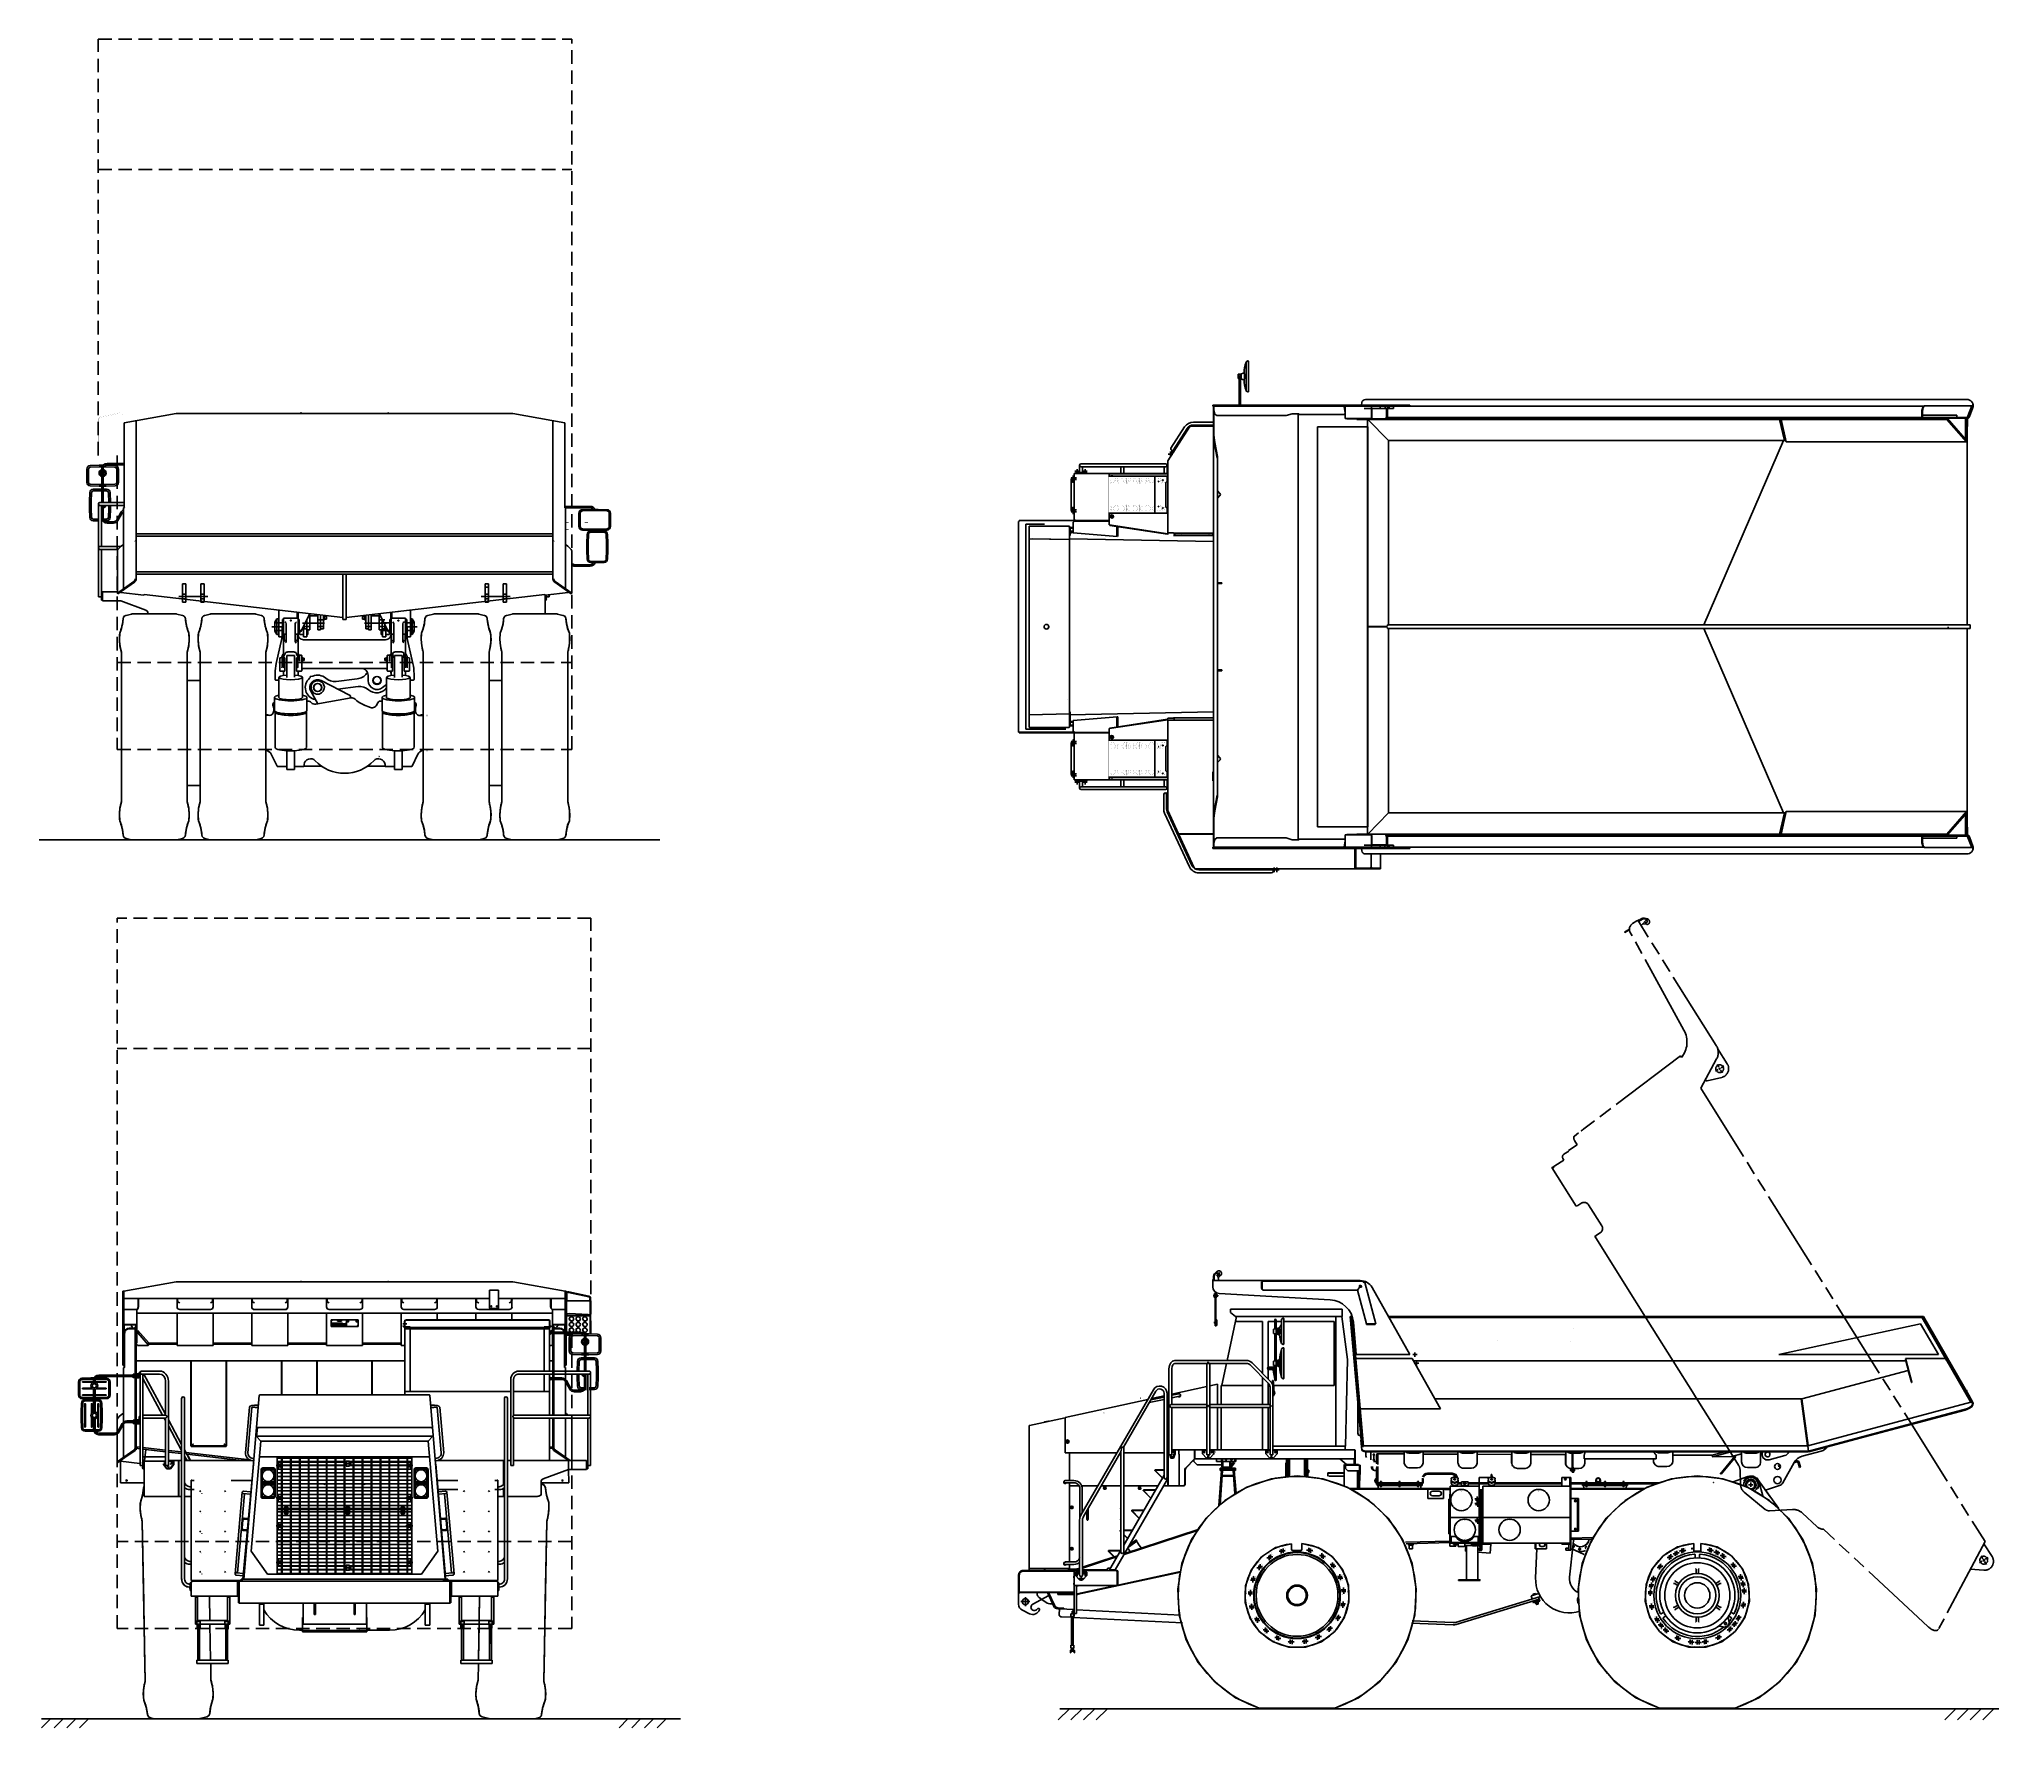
# Model space of a CAD drawing. Extents: x -633 to 241, y -1 to 752.
import ezdxf

# ---------------------------------------------------------------- set-up
doc = ezdxf.new("R2010")
doc.units = 0
doc.header["$LTSCALE"] = 48
doc.header["$PDMODE"] = 2
doc.header["$PDSIZE"] = -0.01
for name, pattern in [('CENTERLINE', [1.25, 1, -0.0625, 0.125, -0.0625]), ('HIDDEN', [0.1875, 0.125, -0.0625]), ('HIDDEN2', [0.1875, 0.125, -0.0625]), ('PHANTOM', [1.1875, 0.75, -0.0625, 0.125, -0.0625, 0.125, -0.0625])]:
    doc.linetypes.add(name, pattern=pattern)
for name, color, linetype in [('0A537428____2_______', 1, 'CONTINUOUS'), ('0A537428______2_____', 1, 'CONTINUOUS'), ('0A537428______3_____', 1, 'CONTINUOUS'), ('0A537428____________', 1, 'CONTINUOUS'), ('10', 7, 'CONTINUOUS'), ('155', 7, 'CONTINUOUS'), ('204', 7, 'CONTINUOUS'), ('HIDDEN2', 7, 'HIDDEN2')]:
    doc.layers.add(name, color=color, linetype=linetype)

# ---------------------------------------------------------------- blocks, each defined once
blk = doc.blocks.new('*U302', base_point=(6.382, 29.157))
at = {"layer": '0A537428______2_____', "color": 7, "linetype": 'CONTINUOUS'}
blk.add_arc((6.382, 29.157), 0.063, 2.0593, 89.9991, dxfattribs=at)
blk = doc.blocks.new('*U299', base_point=(5.944, 29.157))
at = {"layer": '0A537428______2_____', "color": 7, "linetype": 'CONTINUOUS'}
blk.add_arc((5.944, 29.157), 0.063, 269.9992, 357.939, dxfattribs=at)
blk = doc.blocks.new('*U290', base_point=(5.997, 28.972))
at = {"layer": '0A537428______2_____', "color": 7, "linetype": 'CONTINUOUS'}
blk.add_arc((5.997, 28.972), 0.0331, 180.0018, 267.9416, dxfattribs=at)
blk = doc.blocks.new('*U285', base_point=(5.997, 28.534))
at = {"layer": '0A537428______2_____', "color": 7, "linetype": 'CONTINUOUS'}
blk.add_arc((5.997, 28.534), 0.0331, 272.0619, 0.0017, dxfattribs=at)
blk = doc.blocks.new('*U284', base_point=(5.997, 28.534))
at = {"layer": '0A537428______2_____', "color": 7, "linetype": 'CONTINUOUS'}
blk.add_arc((5.997, 28.534), 0.063, 272.0593, 359.9991, dxfattribs=at)
blk = doc.blocks.new('*U281', base_point=(5.997, 28.972))
at = {"layer": '0A537428______2_____', "color": 7, "linetype": 'CONTINUOUS'}
blk.add_arc((5.997, 28.972), 0.063, 179.9992, 267.939, dxfattribs=at)
blk = doc.blocks.new('*U292', base_point=(5.992, 28.691))
at = {"layer": '0A537428______2_____', "color": 7, "linetype": 'CONTINUOUS'}
blk.add_arc((5.992, 28.691), 0.0331, 270.0017, 272.0618, dxfattribs=at)
blk = doc.blocks.new('*U291', base_point=(5.992, 28.815))
at = {"layer": '0A537428______2_____', "color": 7, "linetype": 'CONTINUOUS'}
blk.add_arc((5.992, 28.815), 0.0331, 267.9416, 270.0018, dxfattribs=at)
blk = doc.blocks.new('*U283', base_point=(5.992, 28.691))
at = {"layer": '0A537428______2_____', "color": 7, "linetype": 'CONTINUOUS'}
blk.add_arc((5.992, 28.691), 0.063, 269.9991, 272.0592, dxfattribs=at)
blk = doc.blocks.new('*U282', base_point=(5.992, 28.815))
at = {"layer": '0A537428______2_____', "color": 7, "linetype": 'CONTINUOUS'}
blk.add_arc((5.992, 28.815), 0.063, 267.939, 269.9991, dxfattribs=at)
blk = doc.blocks.new('*U274', base_point=(6.357, 28.523))
at = {"layer": '0A537428______2_____', "color": 7, "linetype": 'CONTINUOUS'}
blk.add_arc((6.357, 28.523), 0.0925, 0.0025, 59.8876, dxfattribs=at)
blk = doc.blocks.new('*U271', base_point=(6.243, 28.523))
at = {"layer": '0A537428______2_____', "color": 7, "linetype": 'CONTINUOUS'}
blk.add_arc((6.243, 28.523), 0.0925, 270.5876, 0, dxfattribs=at)
blk = doc.blocks.new('*U270', base_point=(6.243, 28.523))
at = {"layer": '0A537428______2_____', "color": 7, "linetype": 'CONTINUOUS'}
blk.add_arc((6.243, 28.523), 0.0675, 270.0002, 0.0002, dxfattribs=at)
blk = doc.blocks.new('*U196', base_point=(6.541, 28.015))
at = {"layer": '0A537428______2_____', "color": 40, "linetype": 'CONTINUOUS'}
blk.add_arc((6.541, 28.015), 0.14, 82.2676, 171.2426, dxfattribs=at)
blk = doc.blocks.new('*U273', base_point=(6.357, 28.523))
at = {"layer": '0A537428______2_____', "color": 7, "linetype": 'CONTINUOUS'}
blk.add_arc((6.357, 28.523), 0.0675, 0.0026, 59.8877, dxfattribs=at)
blk = doc.blocks.new('*U293', base_point=(6.163, 28.753))
at = {"layer": '0A537428______2_____', "color": 7, "linetype": 'CONTINUOUS'}
blk.add_arc((6.163, 28.753), 0.0551, 334.628, 347.0021, dxfattribs=at)
blk = doc.blocks.new('*U289', base_point=(6.235, 28.972))
at = {"layer": '0A537428______2_____', "color": 7, "linetype": 'CONTINUOUS'}
blk.add_arc((6.235, 28.972), 0.0331, 92.0619, 180.0017, dxfattribs=at)
blk = doc.blocks.new('*U288', base_point=(6.24, 28.815))
at = {"layer": '0A537428______2_____', "color": 7, "linetype": 'CONTINUOUS'}
blk.add_arc((6.24, 28.815), 0.0331, 90.0017, 92.0619, dxfattribs=at)
blk = doc.blocks.new('*U287', base_point=(6.24, 28.691))
at = {"layer": '0A537428______2_____', "color": 7, "linetype": 'CONTINUOUS'}
blk.add_arc((6.24, 28.691), 0.0331, 87.9417, 90.0018, dxfattribs=at)
blk = doc.blocks.new('*U286', base_point=(6.235, 28.534))
at = {"layer": '0A537428______2_____', "color": 7, "linetype": 'CONTINUOUS'}
blk.add_arc((6.235, 28.534), 0.0331, 0.0018, 87.9417, dxfattribs=at)
blk = doc.blocks.new('*U280', base_point=(6.24, 28.691))
at = {"layer": '0A537428______2_____', "color": 7, "linetype": 'CONTINUOUS'}
blk.add_arc((6.24, 28.691), 0.063, 87.9391, 89.9992, dxfattribs=at)
blk = doc.blocks.new('*U279', base_point=(6.235, 28.972))
at = {"layer": '0A537428______2_____', "color": 7, "linetype": 'CONTINUOUS'}
blk.add_arc((6.235, 28.972), 0.063, 92.0593, 179.9991, dxfattribs=at)
blk = doc.blocks.new('*U278', base_point=(6.235, 28.534))
at = {"layer": '0A537428______2_____', "color": 7, "linetype": 'CONTINUOUS'}
blk.add_arc((6.235, 28.534), 0.063, 359.9992, 87.9391, dxfattribs=at)
blk = doc.blocks.new('*U277', base_point=(6.163, 28.753))
at = {"layer": '0A537428______2_____', "color": 7, "linetype": 'CONTINUOUS'}
blk.add_arc((6.163, 28.753), 0.0441, 327.61, 343.6675, dxfattribs=at)
blk = doc.blocks.new('*U276', base_point=(6.163, 28.753))
at = {"layer": '0A537428______2_____', "color": 7, "linetype": 'CONTINUOUS'}
blk.add_arc((6.163, 28.753), 0.0441, 16.3328, 83.2593, dxfattribs=at)
blk = doc.blocks.new('*U275', base_point=(6.163, 28.753))
at = {"layer": '0A537428______2_____', "color": 7, "linetype": 'CONTINUOUS'}
blk.add_arc((6.163, 28.753), 0.0551, 13.0045, 84.6151, dxfattribs=at)
blk = doc.blocks.new('*U316', base_point=(6.577, 28.583))
at = {"layer": '0A537428______2_____', "color": 7, "linetype": 'CONTINUOUS'}
blk.add_arc((6.577, 28.583), 0.0675, 214.1434, 239.8849, dxfattribs=at)
blk = doc.blocks.new('*U272', base_point=(6.577, 28.583))
at = {"layer": '0A537428______2_____', "color": 7, "linetype": 'CONTINUOUS'}
blk.add_arc((6.577, 28.583), 0.0925, 204.1899, 239.8851, dxfattribs=at)
blk = doc.blocks.new('*U195', base_point=(6.544, 28.701))
at = {"layer": '0A537428______2_____', "color": 40, "linetype": 'CONTINUOUS'}
blk.add_arc((6.544, 28.701), 0.0048, 90.0039, 177.7029, dxfattribs=at)
blk = doc.blocks.new('*U267', base_point=(6.882, 26.843))
at = {"layer": '0A537428______2_____', "color": 7, "linetype": 'CONTINUOUS'}
blk.add_arc((6.882, 26.843), 0.0866, 359.9998, 51.0747, dxfattribs=at)
blk = doc.blocks.new('*U308', base_point=(5.944, 29.157))
at = {"layer": '0A537428______2_____', "color": 7, "linetype": 'CONTINUOUS'}
blk.add_arc((5.944, 29.157), 0.0331, 270.0018, 357.9416, dxfattribs=at)
blk = doc.blocks.new('*U307', base_point=(5.944, 29.395))
at = {"layer": '0A537428______2_____', "color": 7, "linetype": 'CONTINUOUS'}
blk.add_arc((5.944, 29.395), 0.0331, 182.0619, 270.0017, dxfattribs=at)
blk = doc.blocks.new('*U296', base_point=(5.944, 29.395))
at = {"layer": '0A537428______2_____', "color": 7, "linetype": 'CONTINUOUS'}
blk.add_arc((5.944, 29.395), 0.063, 182.0593, 269.9991, dxfattribs=at)
blk = doc.blocks.new('*U304', base_point=(6.382, 29.395))
at = {"layer": '0A537428______2_____', "color": 7, "linetype": 'CONTINUOUS'}
blk.add_arc((6.382, 29.395), 0.0331, 90.0018, 177.9416, dxfattribs=at)
blk = doc.blocks.new('*U303', base_point=(6.382, 29.157))
at = {"layer": '0A537428______2_____', "color": 7, "linetype": 'CONTINUOUS'}
blk.add_arc((6.382, 29.157), 0.0331, 2.0619, 90.0017, dxfattribs=at)
blk = doc.blocks.new('*U295', base_point=(6.382, 29.395))
at = {"layer": '0A537428______2_____', "color": 7, "linetype": 'CONTINUOUS'}
blk.add_arc((6.382, 29.395), 0.063, 89.9992, 177.939, dxfattribs=at)
blk = doc.blocks.new('*U315', base_point=(6.163, 29.323))
at = {"layer": '0A537428______2_____', "color": 7, "linetype": 'CONTINUOUS'}
blk.add_arc((6.163, 29.323), 0.063, 191.4447, 348.5535, dxfattribs=at)
blk = doc.blocks.new('*U314', base_point=(6.163, 29.323))
at = {"layer": '0A537428______2_____', "color": 7, "linetype": 'CONTINUOUS'}
blk.add_arc((6.163, 29.323), 0.0441, 196.4683, 343.532, dxfattribs=at)
blk = doc.blocks.new('*U313', base_point=(6.163, 29.323))
at = {"layer": '0A537428______2_____', "color": 7, "linetype": 'CONTINUOUS'}
blk.add_arc((6.163, 29.323), 0.063, 11.4447, 168.5536, dxfattribs=at)
blk = doc.blocks.new('*U312', base_point=(6.225174, 29.400319))
at = {"layer": '0A537428______2_____', "color": 7, "linetype": 'CONTINUOUS'}
blk.add_arc((6.225174, 29.400319), 0.040948, 177.93957, 179.99961, dxfattribs=at)
blk = doc.blocks.new('*U311', base_point=(6.101, 29.4))
at = {"layer": '0A537428______2_____', "color": 7, "linetype": 'CONTINUOUS'}
blk.add_arc((6.101, 29.4), 0.0409, 179.9996, 182.0598, dxfattribs=at)
blk = doc.blocks.new('*U310', base_point=(6.225174, 29.151491))
at = {"layer": '0A537428______2_____', "color": 7, "linetype": 'CONTINUOUS'}
blk.add_arc((6.225174, 29.151491), 0.033073, 0.0017221, 2.0618165, dxfattribs=at)
blk = doc.blocks.new('*U309', base_point=(6.101, 29.151))
at = {"layer": '0A537428______2_____', "color": 7, "linetype": 'CONTINUOUS'}
blk.add_arc((6.101, 29.151), 0.0331, 357.9416, 0.0018, dxfattribs=at)
blk = doc.blocks.new('*U306', base_point=(6.101, 29.4))
at = {"layer": '0A537428______2_____', "color": 7, "linetype": 'CONTINUOUS'}
blk.add_arc((6.101, 29.4), 0.0331, 180.0017, 182.0619, dxfattribs=at)
blk = doc.blocks.new('*U305', base_point=(6.225174, 29.400319))
at = {"layer": '0A537428______2_____', "color": 7, "linetype": 'CONTINUOUS'}
blk.add_arc((6.225174, 29.400319), 0.033073, 177.9417, 180.00174, dxfattribs=at)
blk = doc.blocks.new('*U301', base_point=(6.225174, 29.151491))
at = {"layer": '0A537428______2_____', "color": 7, "linetype": 'CONTINUOUS'}
blk.add_arc((6.225174, 29.151491), 0.062996, 359.99912, 2.05922, dxfattribs=at)
blk = doc.blocks.new('*U300', base_point=(6.101, 29.151))
at = {"layer": '0A537428______2_____', "color": 7, "linetype": 'CONTINUOUS'}
blk.add_arc((6.101, 29.151), 0.063, 357.939, 359.9991, dxfattribs=at)
blk = doc.blocks.new('*U298', base_point=(6.225174, 29.400319))
at = {"layer": '0A537428______2_____', "color": 7, "linetype": 'CONTINUOUS'}
blk.add_arc((6.225174, 29.400319), 0.062996, 177.9391, 179.99914, dxfattribs=at)
blk = doc.blocks.new('*U297', base_point=(6.101, 29.4))
at = {"layer": '0A537428______2_____', "color": 7, "linetype": 'CONTINUOUS'}
blk.add_arc((6.101, 29.4), 0.063, 179.9991, 182.0593, dxfattribs=at)
blk = doc.blocks.new('*U294', base_point=(6.163, 29.323))
at = {"layer": '0A537428______2_____', "color": 7, "linetype": 'CONTINUOUS'}
blk.add_arc((6.163, 29.323), 0.0441, 16.4683, 163.532, dxfattribs=at)
blk = doc.blocks.new('*U269', base_point=(6.243, 29.403))
at = {"layer": '0A537428______2_____', "color": 7, "linetype": 'CONTINUOUS'}
blk.add_arc((6.243, 29.403), 0.0675, 180.0003, 269.3125, dxfattribs=at)
blk = doc.blocks.new('*U268', base_point=(6.243, 29.403))
at = {"layer": '0A537428______2_____', "color": 7, "linetype": 'CONTINUOUS'}
blk.add_arc((6.243, 29.403), 0.0925, 180.0001, 270.0001, dxfattribs=at)
blk = doc.blocks.new('*U330', base_point=(9.521, 24.422))
at = {"layer": '0A537428______2_____', "color": 180, "linetype": 'CONTINUOUS'}
blk.add_arc((9.521, 24.422), 0.28, 180, 359.8057, dxfattribs=at)
blk = doc.blocks.new('*U329', base_point=(9.521, 25.055))
at = {"layer": '0A537428______2_____', "color": 180, "linetype": 'CONTINUOUS'}
blk.add_arc((9.521, 25.055), 0.28, 169.5335, 10.4665, dxfattribs=at)
blk = doc.blocks.new('*U325', base_point=(9.521, 25.084))
at = {"layer": '0A537428______2_____', "color": 180, "linetype": 'CONTINUOUS'}
blk.add_arc((9.521, 25.084), 0.29, 180, 0, dxfattribs=at)
blk = doc.blocks.new('*U328', base_point=(9.521, 25.319))
at = {"layer": '0A537428______2_____', "color": 180, "linetype": 'CONTINUOUS'}
blk.add_arc((9.521, 25.319), 0.21, 180, 0, dxfattribs=at)
blk = doc.blocks.new('*U327', base_point=(9.521, 25.677))
at = {"layer": '0A537428______2_____', "color": 180, "linetype": 'CONTINUOUS'}
blk.add_arc((9.521, 25.677), 0.21, 108.954, 71.046, dxfattribs=at)
blk = doc.blocks.new('*U326', base_point=(9.521, 25.319))
at = {"layer": '0A537428______2_____', "color": 180, "linetype": 'CONTINUOUS'}
blk.add_arc((9.521, 25.319), 0.29, 136.3886, 43.6114, dxfattribs=at)
blk = doc.blocks.new('*U265', base_point=(9.581, 26.098))
at = {"layer": '0A537428______2_____', "color": 40, "linetype": 'CONTINUOUS'}
blk.add_arc((9.581, 26.098), 0.04, 0.4466, 90.0018, dxfattribs=at)
blk = doc.blocks.new('*U264', base_point=(9.461, 26.098))
at = {"layer": '0A537428______2_____', "color": 40, "linetype": 'CONTINUOUS'}
blk.add_arc((9.461, 26.098), 0.04, 90, 172.8914, dxfattribs=at)
blk = doc.blocks.new('*U259', base_point=(9.381, 26.102))
at = {"layer": '0A537428______2_____', "color": 40, "linetype": 'CONTINUOUS'}
blk.add_arc((9.381, 26.102), 0.04, 334.9762, 353, dxfattribs=at)
blk = doc.blocks.new('*U258', base_point=(9.436, 26.045))
at = {"layer": '0A537428______2_____', "color": 40, "linetype": 'CONTINUOUS'}
blk.add_arc((9.436, 26.045), 0.04, 154.9762, 180, dxfattribs=at)
blk = doc.blocks.new('*U257', base_point=(9.351, 26.107))
at = {"layer": '0A537428______2_____', "color": 40, "linetype": 'CONTINUOUS'}
blk.add_arc((9.351, 26.107), 0.04, 334.9762, 360, dxfattribs=at)
blk = doc.blocks.new('*U256', base_point=(9.406, 26.051))
at = {"layer": '0A537428______2_____', "color": 40, "linetype": 'CONTINUOUS'}
blk.add_arc((9.406, 26.051), 0.04, 154.9762, 175.409, dxfattribs=at)
blk = doc.blocks.new('*U263', base_point=(9.661, 26.102))
at = {"layer": '0A537428______2_____', "color": 40, "linetype": 'CONTINUOUS'}
blk.add_arc((9.661, 26.102), 0.04, 179.9993, 205.0238, dxfattribs=at)
blk = doc.blocks.new('*U262', base_point=(9.606, 26.045))
at = {"layer": '0A537428______2_____', "color": 40, "linetype": 'CONTINUOUS'}
blk.add_arc((9.606, 26.045), 0.04, 0.0003, 25.0239, dxfattribs=at)
blk = doc.blocks.new('*U261', base_point=(9.691, 26.107))
at = {"layer": '0A537428______2_____', "color": 40, "linetype": 'CONTINUOUS'}
blk.add_arc((9.691, 26.107), 0.04, 180.0001, 205.0239, dxfattribs=at)
blk = doc.blocks.new('*U260', base_point=(9.636, 26.051))
at = {"layer": '0A537428______2_____', "color": 40, "linetype": 'CONTINUOUS'}
blk.add_arc((9.636, 26.051), 0.04, 0.0001, 25.0238, dxfattribs=at)
blk = doc.blocks.new('*U336', base_point=(11.441849, 24.422281))
at = {"layer": '0A537428______2_____', "color": 180, "linetype": 'CONTINUOUS'}
blk.add_arc((11.441849, 24.422281), 0.28, 180, 359.80566, dxfattribs=at)
blk = doc.blocks.new('*U335', base_point=(11.441849, 25.054852))
at = {"layer": '0A537428______2_____', "color": 180, "linetype": 'CONTINUOUS'}
blk.add_arc((11.441849, 25.054852), 0.28, 169.5335, 10.46649, dxfattribs=at)
blk = doc.blocks.new('*U331', base_point=(11.441849, 25.08364))
at = {"layer": '0A537428______2_____', "color": 180, "linetype": 'CONTINUOUS'}
blk.add_arc((11.441849, 25.08364), 0.29, 180, 0.00002, dxfattribs=at)
blk = doc.blocks.new('*U334', base_point=(11.441849, 25.31865))
at = {"layer": '0A537428______2_____', "color": 180, "linetype": 'CONTINUOUS'}
blk.add_arc((11.441849, 25.31865), 0.20997, 180, 0.00002, dxfattribs=at)
blk = doc.blocks.new('*U333', base_point=(11.441849, 25.67743))
at = {"layer": '0A537428______2_____', "color": 180, "linetype": 'CONTINUOUS'}
blk.add_arc((11.441849, 25.67743), 0.20997, 108.95401, 71.04601, dxfattribs=at)
blk = doc.blocks.new('*U332', base_point=(11.441849, 25.31865))
at = {"layer": '0A537428______2_____', "color": 180, "linetype": 'CONTINUOUS'}
blk.add_arc((11.441849, 25.31865), 0.29, 136.38861, 43.61138, dxfattribs=at)
blk = doc.blocks.new('*U266', base_point=(11.061859, 25.628421))
at = {"layer": '0A537428______2_____', "color": 40, "linetype": 'CONTINUOUS'}
blk.add_arc((11.061859, 25.628421), 0.07001, 179.82003, 353.87095, dxfattribs=at)
blk = doc.blocks.new('*U255', base_point=(11.381866, 26.098129))
at = {"layer": '0A537428______2_____', "color": 40, "linetype": 'CONTINUOUS'}
blk.add_arc((11.381866, 26.098129), 0.04, 89.99796, 173.22524, dxfattribs=at)
blk = doc.blocks.new('*U253', base_point=(11.301865, 26.102029))
at = {"layer": '0A537428______2_____', "color": 40, "linetype": 'CONTINUOUS'}
blk.add_arc((11.301865, 26.102029), 0.04, 334.97617, 352.97207, dxfattribs=at)
blk = doc.blocks.new('*U252', base_point=(11.356857, 26.045316))
at = {"layer": '0A537428______2_____', "color": 40, "linetype": 'CONTINUOUS'}
blk.add_arc((11.356857, 26.045316), 0.04, 154.97614, 179.99965, dxfattribs=at)
blk = doc.blocks.new('*U251', base_point=(11.271866, 26.107321))
at = {"layer": '0A537428______2_____', "color": 40, "linetype": 'CONTINUOUS'}
blk.add_arc((11.271866, 26.107321), 0.04, 334.97612, 359.99985, dxfattribs=at)
blk = doc.blocks.new('*U250', base_point=(11.326859, 26.05061))
at = {"layer": '0A537428______2_____', "color": 40, "linetype": 'CONTINUOUS'}
blk.add_arc((11.326859, 26.05061), 0.04, 154.97619, 179.99993, dxfattribs=at)
blk = doc.blocks.new('*U254', base_point=(11.501862, 26.098127))
at = {"layer": '0A537428______2_____', "color": 40, "linetype": 'CONTINUOUS'}
blk.add_arc((11.501862, 26.098127), 0.04, 7.108569, 90.000018, dxfattribs=at)
blk = doc.blocks.new('*U249', base_point=(11.581863, 26.102027))
at = {"layer": '0A537428______2_____', "color": 40, "linetype": 'CONTINUOUS'}
blk.add_arc((11.581863, 26.102027), 0.04, 186.99998, 205.02383, dxfattribs=at)
blk = doc.blocks.new('*U248', base_point=(11.526855, 26.045316))
at = {"layer": '0A537428______2_____', "color": 40, "linetype": 'CONTINUOUS'}
blk.add_arc((11.526855, 26.045316), 0.04, 359.99998, 25.02377, dxfattribs=at)
blk = doc.blocks.new('*U247', base_point=(11.611862, 26.107321))
at = {"layer": '0A537428______2_____', "color": 40, "linetype": 'CONTINUOUS'}
blk.add_arc((11.611862, 26.107321), 0.04, 180.00004, 205.02383, dxfattribs=at)
blk = doc.blocks.new('*U246', base_point=(11.556854, 26.050611))
at = {"layer": '0A537428______2_____', "color": 40, "linetype": 'CONTINUOUS'}
blk.add_arc((11.556854, 26.050611), 0.04, 4.5909613, 25.023827, dxfattribs=at)
blk = doc.blocks.new('*U202', base_point=(9.593399, 26.948361))
at = {"layer": '0A537428______2_____', "color": 40, "linetype": 'CONTINUOUS'}
blk.add_arc((9.593399, 26.948361), 0.1048, 350.5337, 0.20902, dxfattribs=at)
blk = doc.blocks.new('*U201', base_point=(9.565, 26.952))
at = {"layer": '0A537428______2_____', "color": 40, "linetype": 'CONTINUOUS'}
blk.add_arc((9.565, 26.952), 0.105, 0.2089, 8.446, dxfattribs=at)
blk = doc.blocks.new('*U200', base_point=(9.56, 26.952))
at = {"layer": '0A537428______2_____', "color": 40, "linetype": 'CONTINUOUS'}
blk.add_arc((9.56, 26.952), 0.105, 349.6764, 0.2098, dxfattribs=at)
blk = doc.blocks.new('*U199', base_point=(9.532, 26.956))
at = {"layer": '0A537428______2_____', "color": 40, "linetype": 'CONTINUOUS'}
blk.add_arc((9.532, 26.956), 0.105, 0.2092, 9.4097, dxfattribs=at)
blk = doc.blocks.new('*U198', base_point=(9.527, 26.956))
at = {"layer": '0A537428______2_____', "color": 40, "linetype": 'CONTINUOUS'}
blk.add_arc((9.527, 26.956), 0.105, 348.8675, 0.2088, dxfattribs=at)
blk = doc.blocks.new('*U197', base_point=(9.499, 26.96))
at = {"layer": '0A537428______2_____', "color": 40, "linetype": 'CONTINUOUS'}
blk.add_arc((9.499, 26.96), 0.105, 0.2093, 5.5094, dxfattribs=at)
blk = doc.blocks.new('*U203', base_point=(9.598, 26.948))
at = {"layer": '0A537428______2_____', "color": 40, "linetype": 'CONTINUOUS'}
blk.add_arc((9.598, 26.948), 0.105, 0.9586, 7.3746, dxfattribs=at)
blk = doc.blocks.new('*U212', base_point=(11.364792, 26.948361))
at = {"layer": '0A537428______2_____', "color": 40, "linetype": 'CONTINUOUS'}
blk.add_arc((11.364792, 26.948361), 0.1048, 352.6254, 359.04141, dxfattribs=at)
blk = doc.blocks.new('*U211', base_point=(11.369522, 26.948361))
at = {"layer": '0A537428______2_____', "color": 40, "linetype": 'CONTINUOUS'}
blk.add_arc((11.369522, 26.948361), 0.1048, 359.79098, 9.4663, dxfattribs=at)
blk = doc.blocks.new('*U210', base_point=(11.398041, 26.951971))
at = {"layer": '0A537428______2_____', "color": 40, "linetype": 'CONTINUOUS'}
blk.add_arc((11.398041, 26.951971), 0.1048, 351.55404, 359.79109, dxfattribs=at)
blk = doc.blocks.new('*U209', base_point=(11.402756, 26.951971))
at = {"layer": '0A537428______2_____', "color": 40, "linetype": 'CONTINUOUS'}
blk.add_arc((11.402756, 26.951971), 0.1048, 359.79021, 10.32357, dxfattribs=at)
blk = doc.blocks.new('*U208', base_point=(11.431244, 26.955575))
at = {"layer": '0A537428______2_____', "color": 40, "linetype": 'CONTINUOUS'}
blk.add_arc((11.431244, 26.955575), 0.1048, 350.59033, 359.79082, dxfattribs=at)
blk = doc.blocks.new('*U207', base_point=(11.435959, 26.955575))
at = {"layer": '0A537428______2_____', "color": 40, "linetype": 'CONTINUOUS'}
blk.add_arc((11.435959, 26.955575), 0.1048, 359.79125, 11.13248, dxfattribs=at)
blk = doc.blocks.new('*U206', base_point=(11.464371, 26.960369))
at = {"layer": '0A537428______2_____', "color": 40, "linetype": 'CONTINUOUS'}
blk.add_arc((11.464371, 26.960369), 0.1048, 354.49064, 359.79071, dxfattribs=at)
blk = doc.blocks.new('DRW4_DET-9')
at = {"layer": '0A537428______2_____', "color": 7, "linetype": 'CONTINUOUS', "const_width": 0.0275}
for points in [[(0.18, 0.56), (0, 0.56)], [(0.18, 0.56), (0.18, -0.56)], [(0.19, 0.36), (0.18, 0.36)], [(0.19, 0.43), (0.46, 0.43)], [(0.19, -0.43), (0.19, 0.43)], [(0.19, 0.22), (0.46, 0.22)], [(0.46, 0.43), (0.5, 0.37)], [(0.5, -0.37), (0.5, 0.37)], [(0.18, -0.56), (0, -0.56)], [(0.19, -0.36), (0.18, -0.36)], [(0.19, -0.22), (0.46, -0.22)], [(0.19, -0.43), (0.46, -0.43)], [(0.46, -0.43), (0.5, -0.37)]]:
    blk.add_lwpolyline(points, dxfattribs=at)
for points in [[(0.46, 0.22, 0.164099), (0.5, 0.32)], [(0.46, -0.22, 0.181958), (0.46, 0.22)], [(0.5, -0.32, 0.173443), (0.46, -0.22)]]:
    blk.add_lwpolyline(points, format="xyb", dxfattribs=at)
blk = doc.blocks.new('*U322', base_point=(14.501663, 28.319697))
at = {"layer": '0A537428______2_____', "color": 7, "linetype": 'CONTINUOUS'}
blk.add_arc((14.501663, 28.319697), 0.033073, 269.99643, 272.05658, dxfattribs=at)
blk = doc.blocks.new('*U321', base_point=(14.501633, 28.443424))
at = {"layer": '0A537428______2_____', "color": 7, "linetype": 'CONTINUOUS'}
blk.add_arc((14.501633, 28.443424), 0.033073, 267.9397, 269.99979, dxfattribs=at)
blk = doc.blocks.new('*U318', base_point=(14.501633, 28.443424))
at = {"layer": '0A537428______2_____', "color": 7, "linetype": 'CONTINUOUS'}
blk.add_arc((14.501633, 28.443424), 0.062996, 267.93913, 269.99922, dxfattribs=at)
blk = doc.blocks.new('*U317', base_point=(14.501663, 28.319697))
at = {"layer": '0A537428______2_____', "color": 7, "linetype": 'CONTINUOUS'}
blk.add_arc((14.501663, 28.319697), 0.062996, 270.00237, 272.06252, dxfattribs=at)
blk = doc.blocks.new('*U205', base_point=(14.421753, 28.015289))
at = {"layer": '0A537428______2_____', "color": 40, "linetype": 'CONTINUOUS'}
blk.add_arc((14.421753, 28.015289), 0.14, 8.7574108, 97.732356, dxfattribs=at)
blk = doc.blocks.new('*U324', base_point=(14.750473, 28.443426))
at = {"layer": '0A537428______2_____', "color": 7, "linetype": 'CONTINUOUS'}
blk.add_arc((14.750473, 28.443426), 0.033073, 89.996414, 92.056508, dxfattribs=at)
blk = doc.blocks.new('*U323', base_point=(14.750458, 28.319697))
at = {"layer": '0A537428______2_____', "color": 7, "linetype": 'CONTINUOUS'}
blk.add_arc((14.750458, 28.319697), 0.033073, 87.936319, 89.996468, dxfattribs=at)
blk = doc.blocks.new('*U320', base_point=(14.750473, 28.443426))
at = {"layer": '0A537428______2_____', "color": 7, "linetype": 'CONTINUOUS'}
blk.add_arc((14.750473, 28.443426), 0.062996, 89.99915, 92.059244, dxfattribs=at)
blk = doc.blocks.new('*U319', base_point=(14.750458, 28.319697))
at = {"layer": '0A537428______2_____', "color": 7, "linetype": 'CONTINUOUS'}
blk.add_arc((14.750458, 28.319697), 0.062996, 87.939056, 89.99915, dxfattribs=at)
blk = doc.blocks.new('*U204', base_point=(14.419006, 28.700572))
at = {"layer": '0A537428______2_____', "color": 40, "linetype": 'CONTINUOUS'}
blk.add_arc((14.419006, 28.700572), 0.0048, 2.2971282, 89.996084, dxfattribs=at)
blk = doc.blocks.new('*U243')
at = {"layer": '0A537428______2_____', "color": 6, "linetype": 'CONTINUOUS'}
blk.add_circle((0, 0), 1, dxfattribs=at)
blk = doc.blocks.new('*U242', base_point=(23.00992, 26.580971))
at = {"layer": '0A537428______2_____', "color": 6, "linetype": 'CONTINUOUS'}
blk.add_arc((23.00992, 26.580971), 0.042404, 0, 180.70577, dxfattribs=at)
blk = doc.blocks.new('DRW4_DET-5')
at = {"layer": '0A537428______2_____', "color": 190, "linetype": 'CENTERLINE', "const_width": 0.0125}
for points in [[(0.25, 0), (-0.25, 0)], [(0, 0.25), (0, -0.25)]]:
    blk.add_lwpolyline(points, dxfattribs=at)
at = {"layer": '0A537428______2_____', "color": 190, "linetype": 'PHANTOM', "const_width": 0.0125}
blk.add_lwpolyline([(0.15, 0, 1), (-0.15, 0, 1), (0.15, 0)], format="xyb", dxfattribs=at)
at = {"layer": '0A537428______2_____', "color": 190, "linetype": 'CONTINUOUS', "const_width": 0.02}
blk.add_lwpolyline([(0.06, 0, 1), (-0.06, 0, 1), (0.06, 0)], format="xyb", dxfattribs=at)
blk = doc.blocks.new('DRW4_DET-4')
at = {"layer": '0A537428______2_____', "color": 190, "linetype": 'CONTINUOUS', "const_width": 0.0275}
blk.add_lwpolyline([(0, 0), (-16.5, 0)], dxfattribs=at)
at = {"layer": '0A537428______2_____'}
for p in [(-15.38, -0.86), (-15.38, -1.48), (-15.38, -2.1), (-15.38, -2.72), (-15.38, -3.34), (-15.38, -3.96), (-15.38, -4.58), (-14.76, -0.86), (-14.76, -1.48), (-14.76, -2.1), (-14.76, -2.72), (-14.76, -3.34), (-14.76, -3.96), (-14.76, -4.58), (-14.14, -0.86), (-14.14, -1.48), (-14.14, -2.1), (-14.14, -2.72), (-14.14, -3.34), (-14.14, -3.96), (-14.14, -4.58), (-13.52, -0.86), (-13.52, -1.48), (-13.52, -2.1), (-13.52, -2.72), (-13.52, -3.34), (-13.52, -3.96), (-13.52, -4.58), (-3.6, -0.86), (-3.6, -1.48), (-3.6, -2.1), (-3.6, -2.72), (-3.6, -3.34), (-3.6, -3.96), (-2.98, -0.86), (-2.98, -1.48), (-2.98, -2.1), (-2.98, -2.72), (-2.98, -3.34), (-2.98, -3.96), (-2.98, -4.58), (-2.36, -0.86), (-2.36, -1.48), (-2.36, -2.1), (-2.36, -2.72), (-2.36, -3.34), (-2.36, -3.96), (-2.36, -4.58), (-1.74, -0.86), (-1.74, -1.48), (-1.74, -2.1), (-1.74, -2.72), (-1.74, -3.34), (-1.74, -3.96), (-1.74, -4.58), (-1.12, -0.86), (-1.12, -1.48), (-1.12, -2.1), (-1.12, -2.72), (-1.12, -3.34), (-1.12, -3.96), (-1.12, -4.58)]:
    blk.add_blockref('DRW4_DET-5', p, dxfattribs=at)
blk = doc.blocks.new('DRW4_DET-7')
at = {"layer": '0A537428______2_____', "color": 7, "linetype": 'CONTINUOUS'}
for points, const_width in [([(-0.47, 0.43), (-0.51, 0.37)], 0.02), ([(-0.51, 0.37), (-0.51, -0.37)], 0.02), ([(-0.2, 0.43), (-0.47, 0.43)], 0.02), ([(-0.2, 0.22), (-0.47, 0.22)], 0.02), ([(-0.2, 0.43), (-0.2, -0.43)], 0.02), ([(-0.2, 0.36), (-0.19, 0.36)], 0.02), ([(-0.19, 0.44), (0, 0.44)], 0.0275), ([(-0.19, -0.44), (-0.19, 0.44)], 0.0275), ([(-0.47, -0.43), (-0.51, -0.37)], 0.02), ([(-0.2, -0.22), (-0.47, -0.22)], 0.02), ([(-0.2, -0.43), (-0.47, -0.43)], 0.02), ([(-0.2, -0.36), (-0.19, -0.36)], 0.02), ([(-0.19, -0.44), (0, -0.44)], 0.0275)]:
    blk.add_lwpolyline(points, dxfattribs=dict(at, const_width=const_width))
at = {"layer": '0A537428______2_____', "color": 7, "linetype": 'CONTINUOUS', "const_width": 0.02}
for points in [[(-0.51, 0.32, 0.173443), (-0.47, 0.22)], [(-0.47, 0.22, 0.178822), (-0.47, -0.22)], [(-0.47, -0.22, 0.173443), (-0.51, -0.32)]]:
    blk.add_lwpolyline(points, format="xyb", dxfattribs=at)
at = {"layer": '0A537428______2_____', "color": 2, "linetype": 'CONTINUOUS'}
for p in [(-0.51, 0), (-0.47, 0.43), (-0.2, 0.43), (-0.19, 0.44), (0, 0.44), (-0.47, -0.43), (-0.2, -0.43), (-0.19, -0.44), (0, -0.44)]:
    blk.add_point(p, dxfattribs=at)
blk = doc.blocks.new('DRW4_DET-6')
at = {"layer": '0A537428______2_____', "color": 7, "linetype": 'CONTINUOUS'}
for points, const_width in [([(-0.46, 0.43), (-0.5, 0.37)], 0.02), ([(-0.5, 0.37), (-0.5, -0.37)], 0.02), ([(-0.19, 0.43), (-0.46, 0.43)], 0.02), ([(-0.19, 0.22), (-0.46, 0.22)], 0.02), ([(-0.19, 0.43), (-0.19, -0.43)], 0.02), ([(-0.19, 0.36), (-0.18, 0.36)], 0.02), ([(-0.18, 0.56), (0, 0.56)], 0.0275), ([(-0.18, -0.56), (-0.18, 0.56)], 0.0275), ([(-0.46, -0.43), (-0.5, -0.37)], 0.02), ([(-0.19, -0.22), (-0.46, -0.22)], 0.02), ([(-0.19, -0.43), (-0.46, -0.43)], 0.02), ([(-0.19, -0.36), (-0.18, -0.36)], 0.02), ([(-0.18, -0.56), (0, -0.56)], 0.0275)]:
    blk.add_lwpolyline(points, dxfattribs=dict(at, const_width=const_width))
at = {"layer": '0A537428______2_____', "color": 7, "linetype": 'CONTINUOUS', "const_width": 0.02}
for points in [[(-0.5, 0.32, 0.173443), (-0.46, 0.22)], [(-0.46, 0.22, 0.178822), (-0.46, -0.22)], [(-0.46, -0.22, 0.173443), (-0.5, -0.32)]]:
    blk.add_lwpolyline(points, format="xyb", dxfattribs=at)
at = {"layer": '0A537428______2_____', "color": 2, "linetype": 'CONTINUOUS'}
blk.add_point((-0.5, 0), dxfattribs=at)
blk = doc.blocks.new('*U411', base_point=(26.04853, 23.105571))
at = {"layer": '10', "color": 40, "linetype": 'CONTINUOUS'}
blk.add_arc((26.04853, 23.105571), 0.264442, 225, 270, dxfattribs=at)
blk = doc.blocks.new('*U410', base_point=(26.04853, 23.105571))
at = {"layer": '10', "color": 40, "linetype": 'CONTINUOUS'}
blk.add_arc((26.04853, 23.105571), 0.306087, 225, 270, dxfattribs=at)
blk = doc.blocks.new('*U227', base_point=(23.473143, 24.82248))
at = {"layer": '0A537428______2_____', "color": 6, "linetype": 'CONTINUOUS'}
blk.add_arc((23.473143, 24.82248), 0.02, 47.966339, 89.999982, dxfattribs=at)
blk = doc.blocks.new('*U226')
at = {"layer": '0A537428______2_____', "color": 6, "linetype": 'CONTINUOUS'}
blk.add_circle((0, 0), 1, dxfattribs=at)
blk = doc.blocks.new('*U225', base_point=(23.438745, 24.826564))
at = {"layer": '0A537428______2_____', "color": 6, "linetype": 'CONTINUOUS'}
blk.add_arc((23.438745, 24.826564), 0.0156, 180.00009, 270.00002, dxfattribs=at)
blk = doc.blocks.new('*U224', base_point=(23.438745, 24.831793))
at = {"layer": '0A537428______2_____', "color": 6, "linetype": 'CONTINUOUS'}
blk.add_arc((23.438745, 24.831793), 0.0156, 180.00009, 270.00002, dxfattribs=at)
blk = doc.blocks.new('*U223', base_point=(23.438745, 24.831793))
at = {"layer": '0A537428______2_____', "color": 6, "linetype": 'CONTINUOUS'}
blk.add_arc((23.438745, 24.831793), 0.0076, 180.00015, 270.00007, dxfattribs=at)
blk = doc.blocks.new('*U222', base_point=(23.473145, 24.812766))
at = {"layer": '0A537428______2_____', "color": 6, "linetype": 'CONTINUOUS'}
blk.add_arc((23.473145, 24.812766), 0.02, 269.99996, 312.02473, dxfattribs=at)
blk = doc.blocks.new('*U221', base_point=(23.473143, 24.81451))
at = {"layer": '0A537428______2_____', "color": 6, "linetype": 'CONTINUOUS'}
blk.add_arc((23.473143, 24.81451), 0.02, 47.9664, 89.999982, dxfattribs=at)
blk = doc.blocks.new('*U220', base_point=(23.473143, 24.886975))
at = {"layer": '0A537428______2_____', "color": 6, "linetype": 'CONTINUOUS'}
blk.add_arc((23.473143, 24.886975), 0.02, 47.965826, 89.999982, dxfattribs=at)
blk = doc.blocks.new('*U219')
at = {"layer": '0A537428______2_____', "color": 6, "linetype": 'CONTINUOUS'}
blk.add_circle((0, 0), 1, dxfattribs=at)
blk = doc.blocks.new('*U218', base_point=(23.438745, 24.891059))
at = {"layer": '0A537428______2_____', "color": 6, "linetype": 'CONTINUOUS'}
blk.add_arc((23.438745, 24.891059), 0.0156, 180.00009, 270.00002, dxfattribs=at)
blk = doc.blocks.new('*U217', base_point=(23.438745, 24.896288))
at = {"layer": '0A537428______2_____', "color": 6, "linetype": 'CONTINUOUS'}
blk.add_arc((23.438745, 24.896288), 0.0156, 180.00009, 270.00002, dxfattribs=at)
blk = doc.blocks.new('*U216', base_point=(23.438745, 24.896288))
at = {"layer": '0A537428______2_____', "color": 6, "linetype": 'CONTINUOUS'}
blk.add_arc((23.438745, 24.896288), 0.0076, 180.00015, 270.00007, dxfattribs=at)
blk = doc.blocks.new('*U215', base_point=(23.473145, 24.877262))
at = {"layer": '0A537428______2_____', "color": 6, "linetype": 'CONTINUOUS'}
blk.add_arc((23.473145, 24.877262), 0.02, 269.99996, 312.02524, dxfattribs=at)
blk = doc.blocks.new('*U214', base_point=(23.473143, 24.879005))
at = {"layer": '0A537428______2_____', "color": 6, "linetype": 'CONTINUOUS'}
blk.add_arc((23.473143, 24.879005), 0.02, 47.965891, 89.999982, dxfattribs=at)
blk = doc.blocks.new('*U244', base_point=(23.38414, 25.300975))
at = {"layer": '0A537428______2_____', "color": 6, "linetype": 'CONTINUOUS'}
blk.add_arc((23.38414, 25.300975), 0.02, 0.0000001, 0.8840264, dxfattribs=at)
blk = doc.blocks.new('*U213', base_point=(23.384095, 25.300972))
at = {"layer": '0A537428______2_____', "color": 6, "linetype": 'CONTINUOUS'}
blk.add_arc((23.384095, 25.300972), 0.02, 0, 0.88403, dxfattribs=at)
blk = doc.blocks.new('*U416', base_point=(26.087621, 24.22133))
at = {"layer": '0A537428____________', "color": 40, "linetype": 'CONTINUOUS'}
blk.add_arc((26.087621, 24.22133), 0.028424, 203.17017, 225.00005, dxfattribs=at)
blk = doc.blocks.new('*U415', base_point=(26.089114, 24.22133))
at = {"layer": '0A537428____________', "color": 40, "linetype": 'CONTINUOUS'}
blk.add_arc((26.089114, 24.22133), 0.0276, 66.832563, 113.16895, dxfattribs=at)
blk = doc.blocks.new('*U414', base_point=(26.087621, 24.22133))
at = {"layer": '0A537428____________', "color": 40, "linetype": 'CONTINUOUS'}
blk.add_arc((26.087621, 24.22133), 0.028424, 134.99995, 156.8295, dxfattribs=at)
blk = doc.blocks.new('DRW4_DET-3')
at = {"layer": '0A537428______2_____', "color": 7, "linetype": 'CONTINUOUS', "const_width": 0.02}
for points in [[(-0.47, 0.07), (-0.61, -0.15)], [(-0.57, 0.15), (-0.47, 0.3)], [(0.37, -0.45), (-0.57, 0.15)], [(-0.47, 0.07), (0.26, -0.4)], [(-0.4, 0.03), (-0.4, 0.04)], [(-0.61, -0.15), (-0.58, -0.22)], [(-0.58, -0.22), (0.04, -0.62)], [(-0.29, -0.05), (-0.43, -0.27)], [(0.08, -0.28), (-0.07, -0.5)], [(0.12, -0.62), (0.04, -0.62)], [(0.26, -0.4), (0.12, -0.62)], [(0.37, -0.45), (0.47, -0.3)]]:
    blk.add_lwpolyline(points, dxfattribs=at)
for points in [[(-0.54, -0.24, 0.173443), (-0.43, -0.27)], [(-0.43, -0.27, 0.181958), (-0.07, -0.5)], [(-0.07, -0.51, 0.260938), (0.06, -0.62)]]:
    blk.add_lwpolyline(points, format="xyb", dxfattribs=at)
at = {"layer": '0A537428______2_____', "color": 2, "linetype": 'CONTINUOUS'}
for p in [(-0.47, 0.3), (0.47, -0.3)]:
    blk.add_point(p, dxfattribs=at)
blk = doc.blocks.new('DRW4_DET-1')
at = {"layer": '0A537428______2_____', "color": 7, "linetype": 'CONTINUOUS'}
for points, const_width in [([(-0.56, 0.18), (-0.56, 0)], 0.0275), ([(-0.56, 0.18), (0.56, 0.18)], 0.0275), ([(-0.56, 0), (0.56, 0)], 0.0275), ([(-0.43, 0.46), (-0.37, 0.5)], 0.02), ([(-0.43, 0.19), (-0.43, 0.46)], 0.02), ([(0.43, 0.19), (-0.43, 0.19)], 0.02), ([(0.36, 0.5), (-0.36, 0.5)], 0.02), ([(-0.36, 0.19), (-0.36, 0.18)], 0.02), ([(-0.22, 0.19), (-0.22, 0.46)], 0.02), ([(0.22, 0.19), (0.22, 0.46)], 0.02), ([(0.36, 0.19), (0.36, 0.18)], 0.02), ([(0.43, 0.46), (0.37, 0.5)], 0.02), ([(0.43, 0.19), (0.43, 0.46)], 0.02), ([(0.56, 0.18), (0.56, 0)], 0.0275)]:
    blk.add_lwpolyline(points, dxfattribs=dict(at, const_width=const_width))
at = {"layer": '0A537428______2_____', "color": 7, "linetype": 'CONTINUOUS', "const_width": 0.02}
for points in [[(-0.22, 0.46, 0.344557), (-0.43, 0.46)], [(0.22, 0.46, 0.181958), (-0.22, 0.46)], [(0.32, 0.5, 0.173443), (0.22, 0.46)]]:
    blk.add_lwpolyline(points, format="xyb", dxfattribs=at)
blk = doc.blocks.new('*U420', base_point=(28.387485, 22.822182))
at = {"layer": '0A537428____________', "color": 40, "linetype": 'CONTINUOUS'}
blk.add_arc((28.387485, 22.822182), 0.049449, 179.99998, 208.14905, dxfattribs=at)
blk = doc.blocks.new('*U397', base_point=(28.70888, 22.582497))
at = {"layer": '0A537428______3_____', "color": 40, "linetype": 'CONTINUOUS'}
blk.add_arc((28.70888, 22.582497), 0.07, 183.40229, 269.31673, dxfattribs=at)
blk = doc.blocks.new('*U406', base_point=(29.035694, 22.831627))
at = {"layer": '0A537428______3_____', "color": 40, "linetype": 'CONTINUOUS'}
blk.add_arc((29.035694, 22.831627), 0.049449, 90.000037, 180.00002, dxfattribs=at)
blk = doc.blocks.new('*U427', base_point=(28.776719, 22.831627))
at = {"layer": '0A537428______3_____', "color": 40, "linetype": 'CONTINUOUS'}
blk.add_arc((28.776719, 22.831627), 0.049449, 133.67932, 180.00002, dxfattribs=at)
blk = doc.blocks.new('*U426', base_point=(28.776719, 22.831627))
at = {"layer": '0A537428______3_____', "color": 40, "linetype": 'CONTINUOUS'}
blk.add_arc((28.776719, 22.831627), 0.04, 148.62322, 180.00002, dxfattribs=at)
blk = doc.blocks.new('*U421', base_point=(28.768666, 22.822211))
at = {"layer": '0A537428____________', "color": 40, "linetype": 'CONTINUOUS'}
blk.add_arc((28.768666, 22.822211), 0.049449, 151.77817, 177.99741, dxfattribs=at)
blk = doc.blocks.new('*U405', base_point=(28.776719, 22.831627))
at = {"layer": '0A537428______3_____', "color": 40, "linetype": 'CONTINUOUS'}
blk.add_arc((28.776719, 22.831627), 0.049449, 90.000037, 125.89738, dxfattribs=at)
blk = doc.blocks.new('*U423', base_point=(29.042358, 22.822176))
at = {"layer": '0A537428____________', "color": 40, "linetype": 'CONTINUOUS'}
blk.add_arc((29.042358, 22.822176), 0.056747, 180, 245.91514, dxfattribs=at)
blk = doc.blocks.new('*U241', base_point=(23.473143, 28.339463))
at = {"layer": '0A537428______2_____', "color": 6, "linetype": 'CONTINUOUS'}
blk.add_arc((23.473143, 28.339463), 0.02, 270.00002, 312.03366, dxfattribs=at)
blk = doc.blocks.new('*U240')
at = {"layer": '0A537428______2_____', "color": 6, "linetype": 'CONTINUOUS'}
blk.add_circle((0, 0), 1, dxfattribs=at)
blk = doc.blocks.new('*U239', base_point=(23.438745, 28.335378))
at = {"layer": '0A537428______2_____', "color": 6, "linetype": 'CONTINUOUS'}
blk.add_arc((23.438745, 28.335378), 0.0156, 89.999965, 179.99989, dxfattribs=at)
blk = doc.blocks.new('*U238', base_point=(23.438745, 28.330149))
at = {"layer": '0A537428______2_____', "color": 6, "linetype": 'CONTINUOUS'}
blk.add_arc((23.438745, 28.330149), 0.0156, 89.999965, 179.99989, dxfattribs=at)
blk = doc.blocks.new('*U237', base_point=(23.438745, 28.330149))
at = {"layer": '0A537428______2_____', "color": 6, "linetype": 'CONTINUOUS'}
blk.add_arc((23.438745, 28.330149), 0.0076, 89.99991, 179.99984, dxfattribs=at)
blk = doc.blocks.new('*U236', base_point=(23.473145, 28.349176))
at = {"layer": '0A537428______2_____', "color": 6, "linetype": 'CONTINUOUS'}
blk.add_arc((23.473145, 28.349176), 0.02, 47.975262, 90.000037, dxfattribs=at)
blk = doc.blocks.new('*U235', base_point=(23.473143, 28.347432))
at = {"layer": '0A537428______2_____', "color": 6, "linetype": 'CONTINUOUS'}
blk.add_arc((23.473143, 28.347432), 0.02, 270.00002, 312.0336, dxfattribs=at)
blk = doc.blocks.new('*U234', base_point=(23.473143, 28.274967))
at = {"layer": '0A537428______2_____', "color": 6, "linetype": 'CONTINUOUS'}
blk.add_arc((23.473143, 28.274967), 0.02, 270.00002, 312.03418, dxfattribs=at)
blk = doc.blocks.new('*U233')
at = {"layer": '0A537428______2_____', "color": 6, "linetype": 'CONTINUOUS'}
blk.add_circle((0, 0), 1, dxfattribs=at)
blk = doc.blocks.new('*U232', base_point=(23.438745, 28.270883))
at = {"layer": '0A537428______2_____', "color": 6, "linetype": 'CONTINUOUS'}
blk.add_arc((23.438745, 28.270883), 0.0156, 89.999965, 179.99989, dxfattribs=at)
blk = doc.blocks.new('*U231', base_point=(23.438745, 28.265654))
at = {"layer": '0A537428______2_____', "color": 6, "linetype": 'CONTINUOUS'}
blk.add_arc((23.438745, 28.265654), 0.0156, 89.999965, 179.99989, dxfattribs=at)
blk = doc.blocks.new('*U230', base_point=(23.438745, 28.265654))
at = {"layer": '0A537428______2_____', "color": 6, "linetype": 'CONTINUOUS'}
blk.add_arc((23.438745, 28.265654), 0.0076, 89.99991, 179.99984, dxfattribs=at)
blk = doc.blocks.new('*U229', base_point=(23.473145, 28.28468))
at = {"layer": '0A537428______2_____', "color": 6, "linetype": 'CONTINUOUS'}
blk.add_arc((23.473145, 28.28468), 0.02, 47.974754, 90.000037, dxfattribs=at)
blk = doc.blocks.new('*U228', base_point=(23.473143, 28.282937))
at = {"layer": '0A537428______2_____', "color": 6, "linetype": 'CONTINUOUS'}
blk.add_arc((23.473143, 28.282937), 0.02, 270.00002, 312.03411, dxfattribs=at)
blk = doc.blocks.new('DRW4_DET-2')
at = {"layer": '0A537428______2_____', "color": 4, "linetype": 'CONTINUOUS', "const_width": 0.0275}
for points in [[(0.83, 0.4), (0.39, 0.4)], [(0.83, -0.41), (0.83, 0.4)], [(0.83, -0.41), (0.39, -0.41)]]:
    blk.add_lwpolyline(points, dxfattribs=at)
blk.add_lwpolyline([(0.76, -0.41, 0.193152), (0.76, 0.4)], format="xyb", dxfattribs=at)
blk = doc.blocks.new('*U419', base_point=(26.087631, 28.941535))
at = {"layer": '0A537428____________', "color": 40, "linetype": 'CONTINUOUS'}
blk.add_arc((26.087631, 28.941535), 0.028424, 134.99995, 156.82983, dxfattribs=at)
blk = doc.blocks.new('*U418', base_point=(26.089125, 28.941535))
at = {"layer": '0A537428____________', "color": 40, "linetype": 'CONTINUOUS'}
blk.add_arc((26.089125, 28.941535), 0.0276, 66.831051, 113.16744, dxfattribs=at)
blk = doc.blocks.new('*U417', base_point=(26.087631, 28.941535))
at = {"layer": '0A537428____________', "color": 40, "linetype": 'CONTINUOUS'}
blk.add_arc((26.087631, 28.941535), 0.028424, 203.1705, 225.00005, dxfattribs=at)
blk = doc.blocks.new('*U413', base_point=(26.04853, 30.056384))
at = {"layer": '10', "color": 40, "linetype": 'CONTINUOUS'}
blk.add_arc((26.04853, 30.056384), 0.264442, 90, 135, dxfattribs=at)
blk = doc.blocks.new('*U412', base_point=(26.04853, 30.056384))
at = {"layer": '10', "color": 40, "linetype": 'CONTINUOUS'}
blk.add_arc((26.04853, 30.056384), 0.306087, 90, 135, dxfattribs=at)
blk = doc.blocks.new('*U245', base_point=(26.433315, 31.048299))
at = {"layer": '0A537428______2_____', "color": 230, "linetype": 'CONTINUOUS'}
blk.add_arc((26.433315, 31.048299), 0.037795, 179.99998, 359.99998, dxfattribs=at)
blk = doc.blocks.new('*U425', base_point=(28.38749, 30.339774))
at = {"layer": '0A537428____________', "color": 40, "linetype": 'CONTINUOUS'}
blk.add_arc((28.38749, 30.339774), 0.049449, 331.85986, 359.80713, dxfattribs=at)
blk = doc.blocks.new('*U424', base_point=(29.042363, 30.339779))
at = {"layer": '0A537428____________', "color": 40, "linetype": 'CONTINUOUS'}
blk.add_arc((29.042363, 30.339779), 0.056747, 90.000001, 179.99998, dxfattribs=at)
blk = doc.blocks.new('*U409', base_point=(29.035701, 30.330327))
at = {"layer": '0A537428______3_____', "color": 40, "linetype": 'CONTINUOUS'}
blk.add_arc((29.035701, 30.330327), 0.049449, 359.99996, 89.99995, dxfattribs=at)
blk = doc.blocks.new('*U428', base_point=(28.776726, 30.330328))
at = {"layer": '0A537428______3_____', "color": 40, "linetype": 'CONTINUOUS'}
blk.add_arc((28.776726, 30.330328), 0.049449, 54.103136, 89.999946, dxfattribs=at)
blk = doc.blocks.new('*U422', base_point=(28.768671, 30.339744))
at = {"layer": '0A537428____________', "color": 40, "linetype": 'CONTINUOUS'}
blk.add_arc((28.768671, 30.339744), 0.049449, 2.1101273, 28.211121, dxfattribs=at)
blk = doc.blocks.new('*U408', base_point=(28.776726, 30.330328))
at = {"layer": '0A537428______3_____', "color": 40, "linetype": 'CONTINUOUS'}
blk.add_arc((28.776726, 30.330328), 0.04, 359.99996, 31.36662, dxfattribs=at)
blk = doc.blocks.new('*U407', base_point=(28.776726, 30.330328))
at = {"layer": '0A537428______3_____', "color": 40, "linetype": 'CONTINUOUS'}
blk.add_arc((28.776726, 30.330328), 0.049449, 359.99996, 46.31477, dxfattribs=at)
blk = doc.blocks.new('*U404', base_point=(28.70888, 30.579456))
at = {"layer": '0A537428______3_____', "color": 40, "linetype": 'CONTINUOUS'}
blk.add_arc((28.70888, 30.579456), 0.07, 90.683257, 176.59769, dxfattribs=at)
blk = doc.blocks.new('*U393', base_point=(39.457889, 22.785229))
at = {"layer": '0A537428______3_____', "color": 40, "linetype": 'CONTINUOUS'}
blk.add_arc((39.457889, 22.785229), 0.06, 126.05635, 179.10474, dxfattribs=at)
blk = doc.blocks.new('*U391', base_point=(39.411775, 22.639777))
at = {"layer": '0A537428______3_____', "color": 40, "linetype": 'CONTINUOUS'}
blk.add_arc((39.411775, 22.639777), 0.14, 294.99571, 33.72366, dxfattribs=at)
blk = doc.blocks.new('*U396', base_point=(38.700326, 22.74523))
at = {"layer": '0A537428______3_____', "color": 40, "linetype": 'CONTINUOUS'}
blk.add_arc((38.700326, 22.74523), 0.1075, 269.99925, 0.00042, dxfattribs=at)
blk = doc.blocks.new('*U394', base_point=(38.689408, 22.74523))
at = {"layer": '0A537428______3_____', "color": 40, "linetype": 'CONTINUOUS'}
blk.add_arc((38.689408, 22.74523), 0.1075, 269.99925, 0.00042, dxfattribs=at)
blk = doc.blocks.new('*U395', base_point=(39.434813, 22.785229))
at = {"layer": '0A537428______3_____', "color": 40, "linetype": 'CONTINUOUS'}
blk.add_arc((39.434813, 22.785229), 0.06, 126.29648, 179.99969, dxfattribs=at)
blk = doc.blocks.new('*U392', base_point=(39.415115, 22.648832))
at = {"layer": '0A537428______3_____', "color": 40, "linetype": 'CONTINUOUS'}
blk.add_arc((39.415115, 22.648832), 0.14, 359.98549, 33.72366, dxfattribs=at)
blk = doc.blocks.new('*U400', base_point=(39.457889, 30.376731))
at = {"layer": '0A537428______3_____', "color": 40, "linetype": 'CONTINUOUS'}
blk.add_arc((39.457889, 30.376731), 0.06, 0.8952377, 53.943678, dxfattribs=at)
blk = doc.blocks.new('*U398', base_point=(39.411775, 30.52218))
at = {"layer": '0A537428______3_____', "color": 40, "linetype": 'CONTINUOUS'}
blk.add_arc((39.411775, 30.52218), 0.14, 326.27635, 65.00427, dxfattribs=at)
blk = doc.blocks.new('*U402', base_point=(39.434813, 30.376731))
at = {"layer": '0A537428______3_____', "color": 40, "linetype": 'CONTINUOUS'}
blk.add_arc((39.434813, 30.376731), 0.06, 0.000292, 53.703501, dxfattribs=at)
blk = doc.blocks.new('*U403', base_point=(38.700326, 30.416731))
at = {"layer": '0A537428______3_____', "color": 40, "linetype": 'CONTINUOUS'}
blk.add_arc((38.700326, 30.416731), 0.1075, 179.9996, 270.00073, dxfattribs=at)
blk = doc.blocks.new('*U401', base_point=(38.689408, 30.416731))
at = {"layer": '0A537428______3_____', "color": 40, "linetype": 'CONTINUOUS'}
blk.add_arc((38.689408, 30.416731), 0.1075, 179.9996, 270.00073, dxfattribs=at)
blk = doc.blocks.new('*U399', base_point=(39.415115, 30.513127))
at = {"layer": '0A537428______3_____', "color": 40, "linetype": 'CONTINUOUS'}
blk.add_arc((39.415115, 30.513127), 0.14, 326.27635, 0.01453, dxfattribs=at)
blk = doc.blocks.new('TR70_BODY_DECALNEW00NEW00')
at = {"layer": '0A537428____________', "color": 7, "linetype": 'CONTINUOUS', "const_width": 0.02}
for points in [[(94.35446, 400.25834, 0.41421356), (83.77407, 389.67795)], [(116.09032, 249.18112, 0.66817864), (119.98069, 239.78895)], [(174.77635, 300.08642, 0.41421422), (166.99561, 300.08641)], [(221.79132, 239.78895, 0.66817789), (225.68168, 249.18112)], [(244.46577, 249.18112, 0.66817864), (248.35614, 239.78895)], [(303.1518, 300.08642, 0.41421422), (295.37106, 300.08641)], [(350.16679, 239.78895, 0.66817789), (354.05715, 249.18112)], [(386.37335, 389.67795, 0.41421356), (375.79295, 400.25834)], [(1061.5281, 209.77499, 0.18382969), (1125.1673, 273.69991)], [(83.77407, 156.83874, 0.41421356), (94.35446, 146.25834)], [(375.79295, 146.25834, 0.41421356), (386.37335, 156.83874)]]:
    blk.add_lwpolyline(points, format="xyb", dxfattribs=at)
for points in [[(83.77407, 389.67795), (83.77407, 156.83874)], [(94.35446, 400.25834), (375.79295, 400.25834)], [(106.69826, 377.33415), (106.69826, 169.18253)], [(106.69827, 377.33414), (170.88598, 313.14643)], [(116.09031, 249.18111), (166.99561, 300.08641)], [(119.98069, 239.78895), (221.79132, 239.78895)], [(170.88598, 313.14643), (235.07365, 377.3341)], [(174.77634, 300.08641), (225.68166, 249.18109)], [(235.07366, 377.3341), (299.2614, 313.14636)], [(244.46578, 249.1811), (295.37104, 300.08635)], [(248.35614, 239.78895), (350.16679, 239.78895)], [(299.2614, 313.14636), (363.44913, 377.33409)], [(303.15176, 300.08635), (354.05709, 249.18103)], [(363.44916, 169.18253), (363.44916, 377.33415)], [(386.37335, 389.67795), (386.37335, 156.83874)], [(788.77912, 400.25834), (486.37335, 400.25834)], [(486.37335, 400.25834), (486.37335, 336.76389)], [(486.37335, 336.76389), (598.08053, 336.76389)], [(598.08053, 336.76389), (598.08053, 146.0653)], [(676.8567, 146.0653), (676.8567, 336.54866)], [(676.8567, 336.54866), (788.77912, 336.54866)], [(788.77912, 336.54866), (788.77912, 400.25834)], [(1046.1759, 400.47358), (810.06264, 400.47358)], [(810.06264, 400.47358), (810.06264, 146.28054)], [(888.62357, 337.62483), (1010.8773, 337.62483)], [(888.62357, 146.28054), (888.62357, 337.62483)], [(888.62357, 272.62373), (888.62357, 272.62373)], [(1010.8773, 272.83897), (897.77066, 272.63984)], [(1029.7642, 146.0653), (897.77066, 272.63984)], [(1010.8773, 337.62483), (1011.8864, 337.62518)], [(1013.1397, 272.84768), (1010.8773, 272.83897)], [(1011.8864, 337.62518), (1012.8957, 337.62574)], [(1012.8957, 337.62574), (1013.9046, 337.62576)], [(1015.2882, 272.87334), (1013.1397, 272.84768)], [(1013.9046, 337.62576), (1014.9125, 337.62452)], [(1014.9125, 337.62452), (1015.9191, 337.62126)], [(1017.3261, 272.91523), (1015.2882, 272.87334)], [(1015.9191, 337.62126), (1016.9237, 337.61526)], [(1016.9237, 337.61526), (1017.9259, 337.60576)], [(1019.2568, 272.97265), (1017.3261, 272.91523)], [(1017.9259, 337.60576), (1018.9251, 337.59204)], [(1018.9251, 337.59204), (1019.9208, 337.57336)], [(1021.0835, 273.04489), (1019.2568, 272.97265)], [(1019.9208, 337.57336), (1020.9126, 337.54897)], [(1020.9126, 337.54897), (1021.8999, 337.51813)], [(1022.8098, 273.13124), (1021.0835, 273.04489)], [(1021.8999, 337.51813), (1022.8821, 337.48012)], [(1024.4388, 273.23099), (1022.8098, 273.13124)], [(1022.8821, 337.48012), (1023.8589, 337.43418)], [(1023.8589, 337.43418), (1024.8296, 337.37958)], [(1025.974, 273.34343), (1024.4388, 273.23099)], [(1024.8296, 337.37958), (1025.7938, 337.31558)], [(1025.7938, 337.31558), (1026.7509, 337.24144)], [(1027.4188, 273.46785), (1025.974, 273.34343)], [(1026.7509, 337.24144), (1027.7005, 337.15643)], [(1028.7764, 273.60354), (1027.4188, 273.46785)], [(1027.7005, 337.15643), (1028.6419, 337.0598)], [(1028.6419, 337.0598), (1029.5748, 336.95081)], [(1030.0502, 273.74979), (1028.7764, 273.60354)], [(1029.5748, 336.95081), (1030.4986, 336.82874)], [(1031.2435, 273.9059), (1030.0502, 273.74979)], [(1030.4986, 336.82874), (1031.4128, 336.69282)], [(1032.3598, 274.07115), (1031.2435, 273.9059)], [(1031.4128, 336.69282), (1032.3168, 336.54234)], [(1032.3168, 336.54234), (1033.2102, 336.37654)], [(1033.4023, 274.24483), (1032.3598, 274.07115)], [(1033.2102, 336.37654), (1034.0925, 336.19469)], [(1034.3745, 274.42624), (1033.4023, 274.24483)], [(1034.0925, 336.19469), (1034.963, 335.99606)], [(1035.2796, 274.61466), (1034.3745, 274.42624)], [(1034.963, 335.99606), (1035.8214, 335.7799)], [(1036.121, 274.80939), (1035.2796, 274.61466)], [(1035.8214, 335.7799), (1036.6671, 335.54547)], [(1036.9021, 275.00972), (1036.121, 274.80939)], [(1036.6671, 335.54547), (1037.4996, 335.29203)], [(1037.6262, 275.21493), (1036.9021, 275.00972)], [(1037.4996, 335.29203), (1038.3184, 335.01885)], [(1038.2967, 275.42432), (1037.6262, 275.21493)], [(1038.9169, 275.63717), (1038.2967, 275.42432)], [(1038.3184, 335.01885), (1039.123, 334.72518)], [(1039.4901, 275.85279), (1038.9169, 275.63717)], [(1039.123, 334.72518), (1039.9128, 334.4103)], [(1040.0198, 276.07046), (1039.4901, 275.85279)], [(1039.9128, 334.4103), (1040.6874, 334.07345)], [(1040.5092, 276.28946), (1040.0198, 276.07046)], [(1040.9617, 276.5091), (1040.5092, 276.28946)], [(1040.6874, 334.07345), (1041.4462, 333.7139)], [(1041.3807, 276.72866), (1040.9617, 276.5091)], [(1041.7695, 276.94743), (1041.3807, 276.72866)], [(1041.4462, 333.7139), (1042.1887, 333.33091)], [(1042.1314, 277.1647), (1041.7695, 276.94743)], [(1042.4699, 277.37976), (1042.1314, 277.1647)], [(1042.1887, 333.33091), (1042.9145, 332.92374)], [(1042.7882, 277.59191), (1042.4699, 277.37976)], [(1043.0897, 277.80043), (1042.7882, 277.59191)], [(1042.9145, 332.92374), (1043.6229, 332.49166)], [(1043.3778, 278.00462), (1043.0897, 277.80043)], [(1043.9206, 278.39586), (1043.3778, 278.00462)], [(1043.6229, 332.49166), (1044.3136, 332.03392)], [(1044.4588, 278.80392), (1043.9206, 278.39586)], [(1044.3136, 332.03392), (1044.9859, 331.54978)], [(1044.9915, 279.23051), (1044.4588, 278.80392)], [(1044.9859, 331.54978), (1045.6393, 331.03851)], [(1045.518, 279.67732), (1044.9915, 279.23051)], [(1046.0374, 280.14604), (1045.518, 279.67732)], [(1045.6393, 331.03851), (1046.2734, 330.49936)], [(1046.5488, 280.63836), (1046.0374, 280.14604)], [(1049.8051, 400.45729), (1046.1759, 400.47358)], [(1046.2734, 330.49936), (1046.8877, 329.93161)], [(1047.0515, 281.15599), (1046.5488, 280.63836)], [(1046.8877, 329.93161), (1047.4816, 329.3345)], [(1047.5447, 281.70062), (1047.0515, 281.15599)], [(1047.4816, 329.3345), (1048.0545, 328.7073)], [(1048.0274, 282.27393), (1047.5447, 281.70062)], [(1048.4989, 282.87763), (1048.0274, 282.27393)], [(1048.0545, 328.7073), (1048.6061, 328.04927)], [(1048.9583, 283.51341), (1048.4989, 282.87763)], [(1048.6061, 328.04927), (1049.1358, 327.35968)], [(1049.4049, 284.18297), (1048.9583, 283.51341)], [(1049.1358, 327.35968), (1049.6431, 326.63778)], [(1049.8377, 284.888), (1049.4049, 284.18297)], [(1049.6431, 326.63778), (1050.1274, 325.88283)], [(1053.2704, 400.40889), (1049.8051, 400.45729)], [(1050.256, 285.63019), (1049.8377, 284.888)], [(1050.1274, 325.88283), (1050.5882, 325.0941)], [(1050.6589, 286.41124), (1050.256, 285.63019)], [(1050.5882, 325.0941), (1051.0251, 324.27084)], [(1051.0456, 287.23284), (1050.6589, 286.41124)], [(1051.0251, 324.27084), (1051.4376, 323.41232)], [(1051.4153, 288.09669), (1051.0456, 287.23284)], [(1051.7671, 289.00448), (1051.4153, 288.09669)], [(1051.4376, 323.41232), (1051.825, 322.5178)], [(1052.1003, 289.95792), (1051.7671, 289.00448)], [(1051.825, 322.5178), (1052.1869, 321.58654)], [(1052.4139, 290.95868), (1052.1003, 289.95792)], [(1052.1869, 321.58654), (1052.5229, 320.61779)], [(1052.7073, 292.00847), (1052.4139, 290.95868)], [(1052.5229, 320.61779), (1052.8323, 319.61083)], [(1052.9794, 293.10899), (1052.7073, 292.00847)], [(1052.8323, 319.61083), (1053.1147, 318.56492)], [(1053.2296, 294.26192), (1052.9794, 293.10899)], [(1053.1147, 318.56492), (1053.3695, 317.4793)], [(1053.4569, 295.46896), (1053.2296, 294.26192)], [(1056.5771, 400.32904), (1053.2704, 400.40889)], [(1053.3695, 317.4793), (1053.5962, 316.35325)], [(1053.6606, 296.7318), (1053.4569, 295.46896)], [(1053.5962, 316.35325), (1053.7944, 315.18603)], [(1053.8398, 298.05215), (1053.6606, 296.7318)], [(1053.7944, 315.18603), (1053.9635, 313.97689)], [(1053.9938, 299.43169), (1053.8398, 298.05215)], [(1053.9635, 313.97689), (1054.103, 312.7251)], [(1054.1215, 300.87212), (1053.9938, 299.43169)], [(1054.103, 312.7251), (1054.2124, 311.42992)], [(1054.2224, 302.37514), (1054.1215, 300.87212)], [(1054.2124, 311.42992), (1054.2912, 310.09061)], [(1054.2954, 303.94243), (1054.2224, 302.37514)], [(1054.2912, 310.09061), (1054.3389, 308.70643)], [(1054.3399, 305.5757), (1054.2954, 303.94243)], [(1054.3389, 308.70643), (1054.3549, 307.27664)], [(1054.3549, 307.27664), (1054.3399, 305.5757)], [(1059.7303, 400.21841), (1056.5771, 400.32904)], [(1062.7351, 400.07766), (1059.7303, 400.21841)], [(1065.5968, 399.90748), (1062.7351, 400.07766)], [(1068.3204, 399.70853), (1065.5968, 399.90748)], [(1070.9112, 399.48148), (1068.3204, 399.70853)], [(1073.3743, 399.22699), (1070.9112, 399.48148)], [(1075.7148, 398.94575), (1073.3743, 399.22699)], [(1077.938, 398.63842), (1075.7148, 398.94575)], [(1080.049, 398.30567), (1077.938, 398.63842)], [(1082.053, 397.94817), (1080.049, 398.30567)], [(1083.955, 397.56659), (1082.053, 397.94817)], [(1085.7604, 397.16159), (1083.955, 397.56659)], [(1087.4742, 396.73386), (1085.7604, 397.16159)], [(1089.1016, 396.28406), (1087.4742, 396.73386)], [(1090.6478, 395.81286), (1089.1016, 396.28406)], [(1092.118, 395.32093), (1090.6478, 395.81286)], [(1093.5172, 394.80893), (1092.118, 395.32093)], [(1094.8507, 394.27755), (1093.5172, 394.80893)], [(1096.1236, 393.72745), (1094.8507, 394.27755)], [(1097.3411, 393.1593), (1096.1236, 393.72745)], [(1098.5084, 392.57376), (1097.3411, 393.1593)], [(1099.6306, 391.97152), (1098.5084, 392.57376)], [(1100.7128, 391.35324), (1099.6306, 391.97152)], [(1101.7603, 390.71959), (1100.7128, 391.35324)], [(1102.7782, 390.07123), (1101.7603, 390.71959)], [(1103.7717, 389.40885), (1102.7782, 390.07123)], [(1104.7458, 388.73311), (1103.7717, 389.40885)], [(1105.7059, 388.04467), (1104.7458, 388.73311)], [(1106.6571, 387.34422), (1105.7059, 388.04467)], [(1107.3212, 386.85452), (1106.6571, 387.34422)], [(1107.9816, 386.35379), (1107.3212, 386.85452)], [(1108.6381, 385.8417), (1107.9816, 386.35379)], [(1109.2905, 385.31792), (1108.6381, 385.8417)], [(1109.9386, 384.78215), (1109.2905, 385.31792)], [(1110.5821, 384.23406), (1109.9386, 384.78215)], [(1111.2209, 383.67332), (1110.5821, 384.23406)], [(1111.8547, 383.09962), (1111.2209, 383.67332)], [(1112.4832, 382.51264), (1111.8547, 383.09962)], [(1113.1064, 381.91206), (1112.4832, 382.51264)], [(1113.7239, 381.29756), (1113.1064, 381.91206)], [(1114.3355, 380.66882), (1113.7239, 381.29756)], [(1114.9411, 380.02551), (1114.3355, 380.66882)], [(1115.5404, 379.36732), (1114.9411, 380.02551)], [(1116.1332, 378.69393), (1115.5404, 379.36732)], [(1116.7193, 378.00502), (1116.1332, 378.69393)], [(1117.2985, 377.30026), (1116.7193, 378.00502)], [(1117.8705, 376.57934), (1117.2985, 377.30026)], [(1118.4351, 375.84193), (1117.8705, 376.57934)], [(1118.9921, 375.08773), (1118.4351, 375.84193)], [(1119.5413, 374.31639), (1118.9921, 375.08773)], [(1120.0826, 373.52762), (1119.5413, 374.31639)], [(1120.6155, 372.72108), (1120.0826, 373.52762)], [(1121.1401, 371.89645), (1120.6155, 372.72108)], [(1121.6559, 371.05342), (1121.1401, 371.89645)], [(1122.1629, 370.19166), (1121.6559, 371.05342)], [(1122.6607, 369.31086), (1122.1629, 370.19166)], [(1123.1493, 368.4107), (1122.6607, 369.31086)], [(1123.6283, 367.49085), (1123.1493, 368.4107)], [(1124.0975, 366.55099), (1123.6283, 367.49085)], [(1124.5568, 365.5908), (1124.0975, 366.55099)], [(1125.0059, 364.60997), (1124.5568, 365.5908)], [(1125.4446, 363.60818), (1125.0059, 364.60997)], [(1125.1673, 273.69991), (1125.454, 274.32809)], [(1125.8726, 362.58509), (1125.4446, 363.60818)], [(1125.454, 274.32809), (1125.7485, 275.00241)], [(1125.7485, 275.00241), (1126.0496, 275.72364)], [(1126.2899, 361.5404), (1125.8726, 362.58509)], [(1126.0496, 275.72364), (1126.3561, 276.49251)], [(1126.696, 360.47379), (1126.2899, 361.5404)], [(1126.3561, 276.49251), (1126.6672, 277.30977)], [(1126.6672, 277.30977), (1126.9815, 278.17619)], [(1127.0909, 359.38492), (1126.696, 360.47379)], [(1126.9815, 278.17619), (1127.298, 279.0925)], [(1127.4743, 358.27349), (1127.0909, 359.38492)], [(1127.298, 279.0925), (1127.6156, 280.05945)], [(1127.846, 357.13917), (1127.4743, 358.27349)], [(1127.6156, 280.05945), (1127.9332, 281.07779)], [(1128.2058, 355.98164), (1127.846, 357.13917)], [(1127.9332, 281.07779), (1128.2498, 282.14827)], [(1128.5535, 354.80058), (1128.2058, 355.98164)], [(1128.2498, 282.14827), (1128.5641, 283.27164)], [(1128.8888, 353.59568), (1128.5535, 354.80058)], [(1128.5641, 283.27164), (1128.8751, 284.44865)], [(1128.8751, 284.44865), (1129.1817, 285.68005)], [(1129.2115, 352.3666), (1128.8888, 353.59568)], [(1129.1817, 285.68005), (1129.4827, 286.96658)], [(1129.5214, 351.11304), (1129.2115, 352.3666)], [(1129.4827, 286.96658), (1129.7772, 288.309)], [(1129.8183, 349.83467), (1129.5214, 351.11304)], [(1129.7772, 288.309), (1130.0639, 289.70805)], [(1130.102, 348.53117), (1129.8183, 349.83467)], [(1130.0639, 289.70805), (1130.3418, 291.16448)], [(1130.3723, 347.20222), (1130.102, 348.53117)], [(1130.3418, 291.16448), (1130.6098, 292.67904)], [(1130.6289, 345.8475), (1130.3723, 347.20222)], [(1130.6098, 292.67904), (1130.8667, 294.25248)], [(1130.8716, 344.46669), (1130.6289, 345.8475)], [(1130.8667, 294.25248), (1131.1115, 295.88555)], [(1131.1003, 343.05947), (1130.8716, 344.46669)], [(1131.3146, 341.62552), (1131.1003, 343.05947)], [(1131.1115, 295.88555), (1131.3431, 297.579)], [(1131.5144, 340.16452), (1131.3146, 341.62552)], [(1131.3431, 297.579), (1131.5603, 299.33358)], [(1131.6995, 338.67614), (1131.5144, 340.16452)], [(1131.5603, 299.33358), (1131.762, 301.15003)], [(1131.8696, 337.16008), (1131.6995, 338.67614)], [(1131.762, 301.15003), (1131.9472, 303.0291)], [(1132.0246, 335.61601), (1131.8696, 337.16008)], [(1131.9472, 303.0291), (1132.1148, 304.97155)], [(1132.1641, 334.0436), (1132.0246, 335.61601)], [(1132.1148, 304.97155), (1132.2636, 306.97811)], [(1132.2881, 332.44254), (1132.1641, 334.0436)], [(1132.2636, 306.97811), (1132.3925, 309.04955)], [(1132.3962, 330.81251), (1132.2881, 332.44254)], [(1132.3925, 309.04955), (1132.5004, 311.18661)], [(1132.4883, 329.15319), (1132.3962, 330.81251)], [(1132.5641, 327.46426), (1132.4883, 329.15319)], [(1132.5004, 311.18661), (1132.5863, 313.39003)], [(1132.6235, 325.74539), (1132.5641, 327.46426)], [(1132.5863, 313.39003), (1132.6491, 315.66057)], [(1132.6662, 323.99628), (1132.6235, 325.74539)], [(1132.6491, 315.66057), (1132.6875, 317.99898)], [(1132.6919, 322.21658), (1132.6662, 323.99628)], [(1132.6875, 317.99898), (1132.7005, 320.406)], [(1132.7005, 320.406), (1132.6919, 322.21658)], [(1272.6757, 400.0653), (1165.7849, 326.94083)], [(1165.7849, 326.94083), (1201.7019, 274.2482)], [(1201.7019, 274.2482), (1292.6774, 339.41501)], [(1368.1676, 400.0653), (1272.6757, 400.0653)], [(1292.6774, 339.41501), (1292.4623, 146.0653)], [(1368.1676, 146.0653), (1368.1676, 400.0653)], [(1404.2056, 279.22542), (1404.174, 272.72648)], [(1404.174, 272.72648), (1404.1914, 267.40024)], [(1404.1914, 267.40024), (1404.2426, 262.31357)], [(1404.2959, 285.40057), (1404.2056, 279.22542)], [(1404.2426, 262.31357), (1404.3261, 257.46014)], [(1404.4379, 291.24592), (1404.2959, 285.40057)], [(1404.3261, 257.46014), (1404.4405, 252.8336)], [(1404.6246, 296.7555), (1404.4379, 291.24592)], [(1404.4405, 252.8336), (1404.5842, 248.4276)], [(1404.5842, 248.4276), (1404.7557, 244.23579)], [(1404.8492, 301.9233), (1404.6246, 296.7555)], [(1404.7557, 244.23579), (1404.9535, 240.25184)], [(1405.1047, 306.74335), (1404.8492, 301.9233)], [(1404.9535, 240.25184), (1405.1762, 236.4694)], [(1405.3842, 311.20964), (1405.1047, 306.74335)], [(1405.1762, 236.4694), (1405.4222, 232.88212)], [(1405.6806, 315.31619), (1405.3842, 311.20964)], [(1405.4222, 232.88212), (1405.69, 229.48365)], [(1405.9872, 319.05701), (1405.6806, 315.31619)], [(1405.69, 229.48365), (1405.9781, 226.26766)], [(1405.9781, 226.26766), (1406.2851, 223.2278)], [(1406.2969, 322.42611), (1405.9872, 319.05701)], [(1406.2851, 223.2278), (1406.6095, 220.35771)], [(1406.6028, 325.41749), (1406.2969, 322.42611)], [(1406.8981, 328.02517), (1406.6028, 325.41749)], [(1407.1756, 330.24316), (1406.8981, 328.02517)], [(1407.4286, 332.06546), (1407.1756, 330.24316)], [(1407.65, 333.48609), (1407.4286, 332.06546)], [(1407.833, 334.49905), (1407.65, 333.48609)], [(1408.3722, 337.15977), (1407.833, 334.49905)], [(1408.9406, 339.73553), (1408.3722, 337.15977)], [(1409.5385, 342.22837), (1408.9406, 339.73553)], [(1410.1661, 344.64034), (1409.5385, 342.22837)], [(1410.8237, 346.97348), (1410.1661, 344.64034)], [(1411.5114, 349.22985), (1410.8237, 346.97348)], [(1412.2296, 351.4115), (1411.5114, 349.22985)], [(1412.9785, 353.52048), (1412.2296, 351.4115)], [(1413.7582, 355.55883), (1412.9785, 353.52048)], [(1414.5691, 357.52861), (1413.7582, 355.55883)], [(1415.4113, 359.43186), (1414.5691, 357.52861)], [(1416.2852, 361.27064), (1415.4113, 359.43186)], [(1417.1909, 363.04698), (1416.2852, 361.27064)], [(1418.1287, 364.76296), (1417.1909, 363.04698)], [(1419.0988, 366.4206), (1418.1287, 364.76296)], [(1420.1014, 368.02197), (1419.0988, 366.4206)], [(1421.1368, 369.5691), (1420.1014, 368.02197)], [(1422.2053, 371.06406), (1421.1368, 369.5691)], [(1423.307, 372.50888), (1422.2053, 371.06406)], [(1424.4423, 373.90563), (1423.307, 372.50888)], [(1425.6112, 375.25634), (1424.4423, 373.90563)], [(1426.8142, 376.56307), (1425.6112, 375.25634)], [(1428.0513, 377.82787), (1426.8142, 376.56307)], [(1429.3229, 379.05278), (1428.0513, 377.82787)], [(1430.6292, 380.23986), (1429.3229, 379.05278)], [(1431.9704, 381.39115), (1430.6292, 380.23986)], [(1433.3467, 382.50871), (1431.9704, 381.39115)], [(1434.7584, 383.59458), (1433.3467, 382.50871)], [(1436.2058, 384.65082), (1434.7584, 383.59458)], [(1437.689, 385.67947), (1436.2058, 384.65082)], [(1439.2083, 386.68258), (1437.689, 385.67947)], [(1440.764, 387.6622), (1439.2083, 386.68258)], [(1441.86, 388.34769), (1440.764, 387.6622)], [(1442.9691, 389.01206), (1441.86, 388.34769)], [(1444.0916, 389.65566), (1442.9691, 389.01206)], [(1445.2281, 390.27881), (1444.0916, 389.65566)], [(1446.3789, 390.88184), (1445.2281, 390.27881)], [(1447.5446, 391.46508), (1446.3789, 390.88184)], [(1448.7255, 392.02886), (1447.5446, 391.46508)], [(1449.922, 392.57352), (1448.7255, 392.02886)], [(1451.1347, 393.09937), (1449.922, 392.57352)], [(1452.3639, 393.60676), (1451.1347, 393.09937)], [(1453.6102, 394.096), (1452.3639, 393.60676)], [(1454.8739, 394.56744), (1453.6102, 394.096)], [(1456.1554, 395.0214), (1454.8739, 394.56744)], [(1457.4553, 395.45821), (1456.1554, 395.0214)], [(1458.7739, 395.8782), (1457.4553, 395.45821)], [(1460.1116, 396.2817), (1458.7739, 395.8782)], [(1461.4691, 396.66905), (1460.1116, 396.2817)], [(1462.8466, 397.04057), (1461.4691, 396.66905)], [(1464.2445, 397.39658), (1462.8466, 397.04057)], [(1465.6635, 397.73743), (1464.2445, 397.39658)], [(1467.1038, 398.06345), (1465.6635, 397.73743)], [(1468.5659, 398.37495), (1467.1038, 398.06345)], [(1470.0503, 398.67227), (1468.5659, 398.37495)], [(1471.5574, 398.95575), (1470.0503, 398.67227)], [(1473.0876, 399.22571), (1471.5574, 398.95575)], [(1474.6414, 399.48248), (1473.0876, 399.22571)], [(1476.2192, 399.7264), (1474.6414, 399.48248)], [(1477.8214, 399.95778), (1476.2192, 399.7264)], [(1479.4486, 400.17697), (1477.8214, 399.95778)], [(1481.101, 400.38429), (1479.4486, 400.17697)], [(1482.7793, 400.58008), (1481.101, 400.38429)], [(1481.2283, 272.94172), (1481.233, 275.66879)], [(1481.2453, 267.94338), (1481.2283, 272.94172)], [(1481.233, 275.66879), (1481.2481, 278.32183)], [(1481.2943, 263.42427), (1481.2453, 267.94338)], [(1481.2481, 278.32183), (1481.2748, 280.90181)], [(1481.2748, 280.90181), (1481.3142, 283.40975)], [(1481.3716, 259.35918), (1481.2943, 263.42427)], [(1481.3142, 283.40975), (1481.3675, 285.84662)], [(1481.3675, 285.84662), (1481.4359, 288.21343)], [(1481.4738, 255.72288), (1481.3716, 259.35918)], [(1481.4359, 288.21343), (1481.5207, 290.51118)], [(1481.5974, 252.49015), (1481.4738, 255.72288)], [(1481.5207, 290.51118), (1481.623, 292.74085)], [(1481.739, 249.63575), (1481.5974, 252.49015)], [(1481.623, 292.74085), (1481.744, 294.90345)], [(1481.8951, 247.13448), (1481.739, 249.63575)], [(1481.744, 294.90345), (1481.8849, 296.99996)], [(1481.8849, 296.99996), (1482.047, 299.03139)], [(1482.0623, 244.96111), (1481.8951, 247.13448)], [(1482.047, 299.03139), (1482.2313, 300.99873)], [(1482.237, 243.09041), (1482.0623, 244.96111)], [(1482.2313, 300.99873), (1482.4392, 302.90296)], [(1482.4158, 241.49716), (1482.237, 243.09041)], [(1482.5953, 240.15615), (1482.4158, 241.49716)], [(1482.4392, 302.90296), (1482.6718, 304.7451)], [(1482.7719, 239.04214), (1482.5953, 240.15615)], [(1482.6718, 304.7451), (1482.9303, 306.52613)], [(1482.9422, 238.12991), (1482.7719, 239.04214)], [(1484.4837, 400.76465), (1482.7793, 400.58008)], [(1482.9303, 306.52613), (1483.2158, 308.24705)], [(1483.1027, 237.39424), (1482.9422, 238.12991)], [(1483.25, 236.80991), (1483.1027, 237.39424)], [(1483.2158, 308.24705), (1483.5297, 309.90885)], [(1483.3806, 236.35169), (1483.25, 236.80991)], [(1483.631, 235.29665), (1483.3806, 236.35169)], [(1483.5297, 309.90885), (1483.8731, 311.51254)], [(1483.8977, 234.27007), (1483.631, 235.29665)], [(1483.8731, 311.51254), (1484.2471, 313.05909)], [(1484.181, 233.27139), (1483.8977, 234.27007)], [(1484.4808, 232.30005), (1484.181, 233.27139)], [(1484.2471, 313.05909), (1484.6531, 314.54952)], [(1484.7971, 231.35552), (1484.4808, 232.30005)], [(1486.2148, 400.93835), (1484.4837, 400.76465)], [(1484.6531, 314.54952), (1485.0921, 315.98481)], [(1485.13, 230.43724), (1484.7971, 231.35552)], [(1485.0921, 315.98481), (1485.5654, 317.36596)], [(1485.4795, 229.54465), (1485.13, 230.43724)], [(1485.8457, 228.6772), (1485.4795, 229.54465)], [(1485.5654, 317.36596), (1486.0742, 318.69396)], [(1486.2287, 227.83435), (1485.8457, 228.6772)], [(1486.0742, 318.69396), (1486.6197, 319.96982)], [(1487.9729, 401.10151), (1486.2148, 400.93835)], [(1486.6283, 227.01554), (1486.2287, 227.83435)], [(1486.6197, 319.96982), (1487.203, 321.19451)], [(1487.0448, 226.22022), (1486.6283, 227.01554)], [(1487.4781, 225.44783), (1487.0448, 226.22022)], [(1487.203, 321.19451), (1487.8254, 322.36905)], [(1487.9282, 224.69783), (1487.4781, 225.44783)], [(1487.8254, 322.36905), (1488.4881, 323.49443)], [(1488.3953, 223.96967), (1487.9282, 224.69783)], [(1489.7586, 401.25444), (1487.9729, 401.10151)], [(1488.8793, 223.26278), (1488.3953, 223.96967)], [(1488.4881, 323.49443), (1489.1922, 324.57163)], [(1489.3803, 222.57663), (1488.8793, 223.26278)], [(1489.1922, 324.57163), (1489.939, 325.60166)], [(1489.8983, 221.91065), (1489.3803, 222.57663)], [(1491.5722, 401.39749), (1489.7586, 401.25444)], [(1489.939, 325.60166), (1490.7297, 326.58551)], [(1490.7297, 326.58551), (1491.5654, 327.52417)], [(1491.5654, 327.52417), (1492.4474, 328.41865)], [(1493.4143, 401.53098), (1491.5722, 401.39749)], [(1492.4474, 328.41865), (1493.3768, 329.26993)], [(1493.3768, 329.26993), (1494.3549, 330.07901)], [(1495.2851, 401.65524), (1493.4143, 401.53098)], [(1494.3549, 330.07901), (1495.3828, 330.84689)], [(1497.1852, 401.77061), (1495.2851, 401.65524)], [(1495.3828, 330.84689), (1496.4618, 331.57456)], [(1496.4618, 331.57456), (1497.593, 332.26301)], [(1499.1151, 401.87741), (1497.1852, 401.77061)], [(1497.593, 332.26301), (1498.7776, 332.91325)], [(1498.7776, 332.91325), (1500.0169, 333.52626)], [(1501.0751, 401.97597), (1499.1151, 401.87741)], [(1500.0169, 333.52626), (1501.312, 334.10305)], [(1503.0657, 402.06662), (1501.0751, 401.97597)], [(1501.312, 334.10305), (1502.6641, 334.6446)], [(1502.6641, 334.6446), (1504.0745, 335.15191)], [(1505.0873, 402.1497), (1503.0657, 402.06662)], [(1504.0745, 335.15191), (1505.5443, 335.62598)], [(1507.1403, 402.22553), (1505.0873, 402.1497)], [(1505.5443, 335.62598), (1507.0746, 336.06781)], [(1507.0746, 336.06781), (1508.6669, 336.47838)], [(1509.2253, 402.29445), (1507.1403, 402.22553)], [(1508.6669, 336.47838), (1510.3221, 336.85869)], [(1511.3426, 402.35678), (1509.2253, 402.29445)], [(1510.3221, 336.85869), (1512.0415, 337.20974)], [(1513.4927, 402.41285), (1511.3426, 402.35678)], [(1512.0415, 337.20974), (1513.8263, 337.53252)], [(1515.676, 402.463), (1513.4927, 402.41285)], [(1513.8263, 337.53252), (1515.6778, 337.82803)], [(1517.893, 402.50755), (1515.676, 402.463)], [(1515.6778, 337.82803), (1517.597, 338.09727)], [(1517.597, 338.09727), (1519.5853, 338.34122)], [(1520.1441, 402.54683), (1517.893, 402.50755)], [(1519.5853, 338.34122), (1521.6437, 338.56088)], [(1522.4297, 402.58118), (1520.1441, 402.54683)], [(1521.6437, 338.56088), (1523.7735, 338.75725)], [(1524.7502, 402.61092), (1522.4297, 402.58118)], [(1523.7735, 338.75725), (1525.976, 338.93133)], [(1527.1062, 402.63638), (1524.7502, 402.61092)], [(1525.976, 338.93133), (1528.2522, 339.0841)], [(1529.498, 402.6579), (1527.1062, 402.63638)], [(1528.2522, 339.0841), (1530.6034, 339.21657)], [(1531.9261, 402.67581), (1529.498, 402.6579)], [(1530.6034, 339.21657), (1533.0307, 339.32973)], [(1534.391, 402.69042), (1531.9261, 402.67581)], [(1533.0307, 339.32973), (1535.5355, 339.42457)], [(1536.893, 402.70208), (1534.391, 402.69042)], [(1535.5355, 339.42457), (1538.1188, 339.50209)], [(1539.4326, 402.71112), (1536.893, 402.70208)], [(1538.1188, 339.50209), (1540.7819, 339.56328)], [(1542.0103, 402.71786), (1539.4326, 402.71112)], [(1540.7819, 339.56328), (1543.526, 339.60914)], [(1544.6264, 402.72264), (1542.0103, 402.71786)], [(1543.526, 339.60914), (1546.3522, 339.64067)], [(1547.2814, 402.72577), (1544.6264, 402.72264)], [(1546.3522, 339.64067), (1549.2618, 339.65886)], [(1549.9758, 402.72761), (1547.2814, 402.72577)], [(1549.2618, 339.65886), (1552.256, 339.6647)], [(1552.7101, 402.72847), (1549.9758, 402.72761)], [(1552.256, 339.6647), (1558.5159, 339.65291)], [(1555.4845, 402.72868), (1552.7101, 402.72847)], [(1564.4199, 402.71628), (1555.4845, 402.72868)], [(1558.5159, 339.65291), (1564.3903, 339.61835)], [(1564.3903, 339.61835), (1569.892, 339.56219)], [(1572.8347, 402.67991), (1564.4199, 402.71628)], [(1569.892, 339.56219), (1575.0339, 339.48562)], [(1580.7455, 402.62085), (1572.8347, 402.67991)], [(1575.0339, 339.48562), (1579.8291, 339.38981)], [(1579.8291, 339.38981), (1584.2903, 339.27595)], [(1588.1687, 402.54035), (1580.7455, 402.62085)], [(1584.2903, 339.27595), (1588.4306, 339.14522)], [(1595.1211, 402.43967), (1588.1687, 402.54035)], [(1588.4306, 339.14522), (1592.2628, 338.99881)], [(1592.2628, 338.99881), (1595.8, 338.8379)], [(1601.6192, 402.32007), (1595.1211, 402.43967)], [(1595.8, 338.8379), (1599.0549, 338.66366)], [(1599.0549, 338.66366), (1602.0407, 338.47729)], [(1607.6796, 402.18281), (1601.6192, 402.32007)], [(1602.0407, 338.47729), (1604.77, 338.27996)], [(1604.77, 338.27996), (1607.256, 338.07286)], [(1607.256, 338.07286), (1609.5115, 337.85716)], [(1613.3189, 402.02916), (1607.6796, 402.18281)], [(1609.5115, 337.85716), (1611.5495, 337.63406)], [(1611.5495, 337.63406), (1613.3828, 337.40473)], [(1618.5537, 401.86038), (1613.3189, 402.02916)], [(1613.3828, 337.40473), (1615.0245, 337.17035)], [(1615.0245, 337.17035), (1616.4873, 336.93211)], [(1616.4873, 336.93211), (1617.7844, 336.69119)], [(1617.7844, 336.69119), (1618.9285, 336.44878)], [(1623.4006, 401.67772), (1618.5537, 401.86038)], [(1618.9285, 336.44878), (1619.9326, 336.20605)], [(1619.9326, 336.20605), (1620.8097, 335.96418)], [(1620.8097, 335.96418), (1621.5726, 335.72437)], [(1621.5726, 335.72437), (1622.2344, 335.48779)], [(1622.2344, 335.48779), (1622.8078, 335.25562)], [(1622.8078, 335.25562), (1623.3059, 335.02904)], [(1623.3059, 335.02904), (1623.7416, 334.80925)], [(1627.8761, 401.48246), (1623.4006, 401.67772)], [(1623.7416, 334.80925), (1624.1278, 334.59742)], [(1624.1278, 334.59742), (1624.4774, 334.39473)], [(1624.4774, 334.39473), (1624.8033, 334.20236)], [(1624.8033, 334.20236), (1625.1186, 334.02151)], [(1625.1186, 334.02151), (1625.436, 333.85334)], [(1625.436, 333.85334), (1625.8704, 333.62951)], [(1625.8704, 333.62951), (1626.3059, 333.40137)], [(1626.3059, 333.40137), (1626.742, 333.1681)], [(1626.742, 333.1681), (1627.1787, 332.92887)], [(1627.1787, 332.92887), (1627.6157, 332.68284)], [(1627.6157, 332.68284), (1628.0527, 332.42917)], [(1631.9969, 401.27584), (1627.8761, 401.48246)], [(1628.0527, 332.42917), (1628.4894, 332.16705)], [(1628.4894, 332.16705), (1628.9256, 331.89562)], [(1628.9256, 331.89562), (1629.3611, 331.61407)], [(1629.3611, 331.61407), (1629.7955, 331.32156)], [(1629.7955, 331.32156), (1630.2287, 331.01725)], [(1630.2287, 331.01725), (1630.6604, 330.70032)], [(1630.6604, 330.70032), (1631.0904, 330.36993)], [(1631.0904, 330.36993), (1631.5184, 330.02525)], [(1631.5184, 330.02525), (1631.9441, 329.66544)], [(1631.9441, 329.66544), (1632.3673, 329.28968)], [(1635.7795, 401.05913), (1631.9969, 401.27584)], [(1632.3673, 329.28968), (1632.7877, 328.89713)], [(1632.7877, 328.89713), (1633.2051, 328.48695)], [(1633.2051, 328.48695), (1633.6193, 328.05832)], [(1633.6193, 328.05832), (1634.0299, 327.61041)], [(1634.0299, 327.61041), (1634.4368, 327.14238)], [(1634.4368, 327.14238), (1634.8397, 326.65339)], [(1634.8397, 326.65339), (1635.2383, 326.14262)], [(1635.9351, 222.48755), (1635.1153, 221.45631)], [(1635.2383, 326.14262), (1635.6324, 325.60924)], [(1635.6324, 325.60924), (1636.0217, 325.0524)], [(1639.2407, 400.8336), (1635.7795, 401.05913)], [(1636.7076, 223.55659), (1635.9351, 222.48755)], [(1636.0217, 325.0524), (1636.406, 324.47128)], [(1636.406, 324.47128), (1636.785, 323.86505)], [(1637.4347, 224.66354), (1636.7076, 223.55659)], [(1636.785, 323.86505), (1637.1585, 323.23287)], [(1637.1585, 323.23287), (1637.5262, 322.57391)], [(1638.1181, 225.80852), (1637.4347, 224.66354)], [(1637.5262, 322.57391), (1637.8879, 321.88734)], [(1637.8879, 321.88734), (1638.2434, 321.17232)], [(1638.7595, 226.99165), (1638.1181, 225.80852)], [(1638.2434, 321.17232), (1638.5923, 320.42803)], [(1638.5923, 320.42803), (1638.9344, 319.65363)], [(1639.3608, 228.21305), (1638.7595, 226.99165)], [(1638.9344, 319.65363), (1639.2695, 318.84828)], [(1642.3968, 400.6005), (1639.2407, 400.8336)], [(1639.2695, 318.84828), (1639.5973, 318.01116)], [(1639.9237, 229.47284), (1639.3608, 228.21305)], [(1639.5973, 318.01116), (1639.9176, 317.14143)], [(1639.9176, 317.14143), (1640.2301, 316.23827)], [(1640.4499, 230.77113), (1639.9237, 229.47284)], [(1640.2301, 316.23827), (1640.5345, 315.30083)], [(1640.9414, 232.10804), (1640.4499, 230.77113)], [(1640.5345, 315.30083), (1640.8307, 314.32828)], [(1640.8307, 314.32828), (1641.1183, 313.3198)], [(1641.3997, 233.48369), (1640.9414, 232.10804)], [(1641.1183, 313.3198), (1641.3972, 312.27454)], [(1641.3972, 312.27454), (1641.667, 311.19169)], [(1641.8268, 234.8982), (1641.3997, 233.48369)], [(1641.667, 311.19169), (1641.9275, 310.0704)], [(1642.2244, 236.35169), (1641.8268, 234.8982)], [(1641.9275, 310.0704), (1642.1785, 308.90984)], [(1642.1785, 308.90984), (1642.4197, 307.70918)], [(1642.2534, 236.55532), (1642.2244, 236.35169)], [(1642.3353, 237.08274), (1642.2534, 236.55532)], [(1642.4627, 237.92986), (1642.3353, 237.08274)], [(1645.2646, 400.36109), (1642.3968, 400.6005)], [(1642.4197, 307.70918), (1642.6508, 306.46758)], [(1642.6279, 239.09258), (1642.4627, 237.92986)], [(1642.8234, 240.56681), (1642.6279, 239.09258)], [(1642.6508, 306.46758), (1642.8716, 305.18422)], [(1643.0416, 242.34844), (1642.8234, 240.56681)], [(1642.8716, 305.18422), (1643.0819, 303.85827)], [(1643.2749, 244.43337), (1643.0416, 242.34844)], [(1643.0819, 303.85827), (1643.2814, 302.48888)], [(1643.5158, 246.81752), (1643.2749, 244.43337)], [(1643.2814, 302.48888), (1643.4699, 301.07523)], [(1643.4699, 301.07523), (1643.647, 299.61648)], [(1643.7567, 249.49677), (1643.5158, 246.81752)], [(1643.647, 299.61648), (1643.8126, 298.11181)], [(1643.99, 252.46702), (1643.7567, 249.49677)], [(1643.8126, 298.11181), (1643.9664, 296.56037)], [(1643.9664, 296.56037), (1644.1081, 294.96134)], [(1644.2081, 255.72419), (1643.99, 252.46702)], [(1644.1081, 294.96134), (1644.2376, 293.31389)], [(1644.4036, 259.26418), (1644.2081, 255.72419)], [(1644.2376, 293.31389), (1644.3544, 291.61717)], [(1644.3544, 291.61717), (1644.4585, 289.87037)], [(1644.5688, 263.08287), (1644.4036, 259.26418)], [(1644.4585, 289.87037), (1644.5495, 288.07264)], [(1644.5495, 288.07264), (1644.6272, 286.22315)], [(1644.6962, 267.17618), (1644.5688, 263.08287)], [(1644.6272, 286.22315), (1644.6913, 284.32108)], [(1644.6913, 284.32108), (1644.7416, 282.36558)], [(1644.7782, 271.54001), (1644.6962, 267.17618)], [(1644.7416, 282.36558), (1644.7779, 280.35584)], [(1644.7779, 280.35584), (1644.7998, 278.291)], [(1644.8072, 276.17025), (1644.7782, 271.54001)], [(1644.7998, 278.291), (1644.8072, 276.17025)], [(1647.8606, 400.11664), (1645.2646, 400.36109)], [(1650.2014, 399.8684), (1647.8606, 400.11664)], [(1652.3036, 399.61764), (1650.2014, 399.8684)], [(1654.1838, 399.36562), (1652.3036, 399.61764)], [(1655.8586, 399.11361), (1654.1838, 399.36562)], [(1657.3446, 398.86285), (1655.8586, 399.11361)], [(1658.6584, 398.61461), (1657.3446, 398.86285)], [(1659.8165, 398.37016), (1658.6584, 398.61461)], [(1660.8356, 398.13075), (1659.8165, 398.37016)], [(1661.7322, 397.89765), (1660.8356, 398.13075)], [(1662.523, 397.67212), (1661.7322, 397.89765)], [(1663.2245, 397.45541), (1662.523, 397.67212)], [(1663.8534, 397.24879), (1663.2245, 397.45541)], [(1664.4261, 397.05353), (1663.8534, 397.24879)], [(1664.9594, 396.87087), (1664.4261, 397.05353)], [(1665.4698, 396.70209), (1664.9594, 396.87087)], [(1667.6121, 396.0299), (1665.4698, 396.70209)], [(1669.7011, 395.32492), (1667.6121, 396.0299)], [(1671.7375, 394.58715), (1669.7011, 395.32492)], [(1673.7218, 393.81659), (1671.7375, 394.58715)], [(1675.6547, 393.01324), (1673.7218, 393.81659)], [(1677.5369, 392.1771), (1675.6547, 393.01324)], [(1679.3688, 391.30817), (1677.5369, 392.1771)], [(1681.1513, 390.40645), (1679.3688, 391.30817)], [(1682.8848, 389.47194), (1681.1513, 390.40645)], [(1684.5701, 388.50464), (1682.8848, 389.47194)], [(1686.2076, 387.50456), (1684.5701, 388.50464)], [(1687.7982, 386.47168), (1686.2076, 387.50456)], [(1689.3424, 385.40601), (1687.7982, 386.47168)], [(1690.8407, 384.30755), (1689.3424, 385.40601)], [(1692.2939, 383.17631), (1690.8407, 384.30755)], [(1693.7026, 382.01227), (1692.2939, 383.17631)], [(1695.0674, 380.81544), (1693.7026, 382.01227)], [(1696.3889, 379.58583), (1695.0674, 380.81544)], [(1697.6678, 378.32342), (1696.3889, 379.58583)], [(1698.9046, 377.02822), (1697.6678, 378.32342)], [(1700.1, 375.70024), (1698.9046, 377.02822)], [(1701.2547, 374.33946), (1700.1, 375.70024)], [(1702.3692, 372.9459), (1701.2547, 374.33946)], [(1703.4441, 371.51954), (1702.3692, 372.9459)], [(1704.4802, 370.0604), (1703.4441, 371.51954)], [(1705.478, 368.56846), (1704.4802, 370.0604)], [(1706.4382, 367.04374), (1705.478, 368.56846)], [(1707.3613, 365.48622), (1706.4382, 367.04374)], [(1708.248, 363.89592), (1707.3613, 365.48622)], [(1709.099, 362.27283), (1708.248, 363.89592)], [(1709.9148, 360.61694), (1709.099, 362.27283)], [(1710.6961, 358.92827), (1709.9148, 360.61694)], [(1711.4435, 357.20681), (1710.6961, 358.92827)], [(1712.1577, 355.45255), (1711.4435, 357.20681)], [(1712.8392, 353.66551), (1712.1577, 355.45255)], [(1713.4887, 351.84568), (1712.8392, 353.66551)], [(1714.1068, 349.99306), (1713.4887, 351.84568)], [(1714.6941, 348.10764), (1714.1068, 349.99306)], [(1715.2513, 346.18944), (1714.6941, 348.10764)], [(1715.779, 344.23845), (1715.2513, 346.18944)], [(1716.2778, 342.25467), (1715.779, 344.23845)], [(1716.7483, 340.2381), (1716.2778, 342.25467)], [(1717.1912, 338.18874), (1716.7483, 340.2381)], [(1717.607, 336.10659), (1717.1912, 338.18874)], [(1717.9965, 333.99165), (1717.607, 336.10659)], [(1718.3603, 331.84392), (1717.9965, 333.99165)], [(1718.6989, 329.6634), (1718.3603, 331.84392)], [(1719.013, 327.45009), (1718.6989, 329.6634)], [(1719.3032, 325.20399), (1719.013, 327.45009)], [(1719.2295, 221.7119), (1719.5205, 225.31325)], [(1719.5701, 322.9251), (1719.3032, 325.20399)], [(1719.5205, 225.31325), (1719.793, 229.20904)], [(1719.8144, 320.61342), (1719.5701, 322.9251)], [(1719.793, 229.20904), (1720.0458, 233.41389)], [(1720.0368, 318.26895), (1719.8144, 320.61342)], [(1720.2377, 315.89169), (1720.0368, 318.26895)], [(1720.0458, 233.41389), (1720.2775, 237.94242)], [(1720.4179, 313.48164), (1720.2377, 315.89169)], [(1720.2775, 237.94242), (1720.4868, 242.80925)], [(1720.5779, 311.03881), (1720.4179, 313.48164)], [(1720.4868, 242.80925), (1720.6724, 248.029)], [(1720.7185, 308.56318), (1720.5779, 311.03881)], [(1720.6724, 248.029), (1720.833, 253.6163)], [(1720.8401, 306.05476), (1720.7185, 308.56318)], [(1720.833, 253.6163), (1720.9673, 259.58577)], [(1720.9435, 303.51355), (1720.8401, 306.05476)], [(1721.0293, 300.93956), (1720.9435, 303.51355)], [(1720.9673, 259.58577), (1721.0741, 265.95202)], [(1721.0981, 298.33277), (1721.0293, 300.93956)], [(1721.0741, 265.95202), (1721.1519, 272.72969)], [(1721.1505, 295.69319), (1721.0981, 298.33277)], [(1721.1872, 293.02083), (1721.1505, 295.69319)], [(1721.1519, 272.72969), (1721.1996, 279.93338)], [(1721.2087, 290.31567), (1721.1872, 293.02083)], [(1721.1996, 279.93338), (1721.2158, 287.57772)], [(1721.2158, 287.57772), (1721.2087, 290.31567)], [(1739.3632, 279.22542), (1739.3316, 272.72648)], [(1739.3316, 272.72648), (1739.349, 267.40024)], [(1739.349, 267.40024), (1739.4002, 262.31357)], [(1739.4535, 285.40057), (1739.3632, 279.22542)], [(1739.4002, 262.31357), (1739.4837, 257.46014)], [(1739.5955, 291.24592), (1739.4535, 285.40057)], [(1739.4837, 257.46014), (1739.5981, 252.8336)], [(1739.7822, 296.7555), (1739.5955, 291.24592)], [(1739.5981, 252.8336), (1739.7418, 248.4276)], [(1739.7418, 248.4276), (1739.9133, 244.23579)], [(1740.0068, 301.9233), (1739.7822, 296.7555)], [(1739.9133, 244.23579), (1740.1111, 240.25184)], [(1740.2623, 306.74335), (1740.0068, 301.9233)], [(1740.1111, 240.25184), (1740.3338, 236.4694)], [(1740.5417, 311.20964), (1740.2623, 306.74335)], [(1740.3338, 236.4694), (1740.5797, 232.88212)], [(1740.8382, 315.31619), (1740.5417, 311.20964)], [(1740.5797, 232.88212), (1740.8476, 229.48365)], [(1741.1448, 319.05701), (1740.8382, 315.31619)], [(1740.8476, 229.48365), (1741.1357, 226.26766)], [(1741.1357, 226.26766), (1741.4427, 223.2278)], [(1741.4545, 322.42611), (1741.1448, 319.05701)], [(1741.4427, 223.2278), (1741.7671, 220.35771)], [(1741.7604, 325.41749), (1741.4545, 322.42611)], [(1742.0556, 328.02517), (1741.7604, 325.41749)], [(1742.3332, 330.24316), (1742.0556, 328.02517)], [(1742.5862, 332.06546), (1742.3332, 330.24316)], [(1742.8076, 333.48609), (1742.5862, 332.06546)], [(1742.9906, 334.49905), (1742.8076, 333.48609)], [(1743.5297, 337.15977), (1742.9906, 334.49905)], [(1744.0982, 339.73553), (1743.5297, 337.15977)], [(1744.6961, 342.22837), (1744.0982, 339.73553)], [(1745.3237, 344.64034), (1744.6961, 342.22837)], [(1745.9813, 346.97348), (1745.3237, 344.64034)], [(1746.669, 349.22985), (1745.9813, 346.97348)], [(1747.3872, 351.4115), (1746.669, 349.22985)], [(1748.136, 353.52048), (1747.3872, 351.4115)], [(1748.9158, 355.55883), (1748.136, 353.52048)], [(1749.7267, 357.52861), (1748.9158, 355.55883)], [(1750.5689, 359.43186), (1749.7267, 357.52861)], [(1751.4428, 361.27064), (1750.5689, 359.43186)], [(1752.3485, 363.04698), (1751.4428, 361.27064)], [(1753.2862, 364.76296), (1752.3485, 363.04698)], [(1754.2563, 366.4206), (1753.2862, 364.76296)], [(1755.259, 368.02197), (1754.2563, 366.4206)], [(1756.2944, 369.5691), (1755.259, 368.02197)], [(1757.3629, 371.06406), (1756.2944, 369.5691)], [(1758.4646, 372.50888), (1757.3629, 371.06406)], [(1759.5998, 373.90563), (1758.4646, 372.50888)], [(1760.7688, 375.25634), (1759.5998, 373.90563)], [(1761.9717, 376.56307), (1760.7688, 375.25634)], [(1763.2089, 377.82787), (1761.9717, 376.56307)], [(1764.4805, 379.05278), (1763.2089, 377.82787)], [(1765.7867, 380.23986), (1764.4805, 379.05278)], [(1767.1279, 381.39115), (1765.7867, 380.23986)], [(1768.5043, 382.50871), (1767.1279, 381.39115)], [(1769.916, 383.59458), (1768.5043, 382.50871)], [(1771.3634, 384.65082), (1769.916, 383.59458)], [(1772.8466, 385.67947), (1771.3634, 384.65082)], [(1774.3659, 386.68258), (1772.8466, 385.67947)], [(1775.9216, 387.6622), (1774.3659, 386.68258)], [(1777.0176, 388.34769), (1775.9216, 387.6622)], [(1778.1267, 389.01206), (1777.0176, 388.34769)], [(1779.2492, 389.65566), (1778.1267, 389.01206)], [(1780.3857, 390.27881), (1779.2492, 389.65566)], [(1781.5365, 390.88184), (1780.3857, 390.27881)], [(1782.7022, 391.46508), (1781.5365, 390.88184)], [(1783.883, 392.02886), (1782.7022, 391.46508)], [(1785.0796, 392.57352), (1783.883, 392.02886)], [(1786.2923, 393.09937), (1785.0796, 392.57352)], [(1787.5215, 393.60676), (1786.2923, 393.09937)], [(1788.7678, 394.096), (1787.5215, 393.60676)], [(1790.0314, 394.56744), (1788.7678, 394.096)], [(1791.313, 395.0214), (1790.0314, 394.56744)], [(1792.6128, 395.45821), (1791.313, 395.0214)], [(1793.9314, 395.8782), (1792.6128, 395.45821)], [(1795.2692, 396.2817), (1793.9314, 395.8782)], [(1796.6267, 396.66905), (1795.2692, 396.2817)], [(1798.0041, 397.04057), (1796.6267, 396.66905)], [(1799.4021, 397.39658), (1798.0041, 397.04057)], [(1800.8211, 397.73743), (1799.4021, 397.39658)], [(1802.2614, 398.06345), (1800.8211, 397.73743)], [(1803.7235, 398.37495), (1802.2614, 398.06345)], [(1805.2079, 398.67227), (1803.7235, 398.37495)], [(1806.715, 398.95575), (1805.2079, 398.67227)], [(1808.2452, 399.22571), (1806.715, 398.95575)], [(1809.799, 399.48248), (1808.2452, 399.22571)], [(1811.3768, 399.7264), (1809.799, 399.48248)], [(1812.979, 399.95778), (1811.3768, 399.7264)], [(1814.6062, 400.17697), (1812.979, 399.95778)], [(1816.2586, 400.38429), (1814.6062, 400.17697)], [(1817.9369, 400.58008), (1816.2586, 400.38429)], [(1816.3858, 272.94172), (1816.3906, 275.66879)], [(1816.4029, 267.94338), (1816.3858, 272.94172)], [(1816.3906, 275.66879), (1816.4057, 278.32183)], [(1816.4518, 263.42427), (1816.4029, 267.94338)], [(1816.4057, 278.32183), (1816.4324, 280.90181)], [(1816.4324, 280.90181), (1816.4718, 283.40975)], [(1816.5291, 259.35918), (1816.4518, 263.42427)], [(1816.4718, 283.40975), (1816.5251, 285.84662)], [(1816.5251, 285.84662), (1816.5935, 288.21343)], [(1816.6313, 255.72288), (1816.5291, 259.35918)], [(1816.5935, 288.21343), (1816.6783, 290.51118)], [(1816.755, 252.49015), (1816.6313, 255.72288)], [(1816.6783, 290.51118), (1816.7806, 292.74085)], [(1816.8966, 249.63575), (1816.755, 252.49015)], [(1816.7806, 292.74085), (1816.9016, 294.90345)], [(1817.0527, 247.13448), (1816.8966, 249.63575)], [(1816.9016, 294.90345), (1817.0425, 296.99996)], [(1817.0425, 296.99996), (1817.2046, 299.03139)], [(1817.2199, 244.96111), (1817.0527, 247.13448)], [(1817.2046, 299.03139), (1817.3889, 300.99873)], [(1817.3946, 243.09041), (1817.2199, 244.96111)], [(1817.3889, 300.99873), (1817.5968, 302.90296)], [(1817.5734, 241.49716), (1817.3946, 243.09041)], [(1817.7529, 240.15615), (1817.5734, 241.49716)], [(1817.5968, 302.90296), (1817.8294, 304.7451)], [(1817.9295, 239.04214), (1817.7529, 240.15615)], [(1817.8294, 304.7451), (1818.0878, 306.52613)], [(1818.0998, 238.12991), (1817.9295, 239.04214)], [(1819.6413, 400.76465), (1817.9369, 400.58008)], [(1818.0878, 306.52613), (1818.3734, 308.24705)], [(1818.2603, 237.39424), (1818.0998, 238.12991)], [(1818.4076, 236.80991), (1818.2603, 237.39424)], [(1818.3734, 308.24705), (1818.6873, 309.90885)], [(1818.5382, 236.35169), (1818.4076, 236.80991)], [(1818.7885, 235.29665), (1818.5382, 236.35169)], [(1818.6873, 309.90885), (1819.0306, 311.51254)], [(1819.0553, 234.27007), (1818.7885, 235.29665)], [(1819.0306, 311.51254), (1819.4047, 313.05909)], [(1819.3386, 233.27139), (1819.0553, 234.27007)], [(1819.6383, 232.30005), (1819.3386, 233.27139)], [(1819.4047, 313.05909), (1819.8106, 314.54952)], [(1819.9547, 231.35552), (1819.6383, 232.30005)], [(1821.3724, 400.93835), (1819.6413, 400.76465)], [(1819.8106, 314.54952), (1820.2497, 315.98481)], [(1820.2876, 230.43724), (1819.9547, 231.35552)], [(1820.2497, 315.98481), (1820.723, 317.36596)], [(1820.6371, 229.54465), (1820.2876, 230.43724)], [(1821.0033, 228.6772), (1820.6371, 229.54465)], [(1820.723, 317.36596), (1821.2318, 318.69396)], [(1821.3862, 227.83435), (1821.0033, 228.6772)], [(1821.2318, 318.69396), (1821.7772, 319.96982)], [(1823.1305, 401.10151), (1821.3724, 400.93835)], [(1821.7859, 227.01554), (1821.3862, 227.83435)], [(1821.7772, 319.96982), (1822.3606, 321.19451)], [(1822.2024, 226.22022), (1821.7859, 227.01554)], [(1822.6357, 225.44783), (1822.2024, 226.22022)], [(1822.3606, 321.19451), (1822.983, 322.36905)], [(1823.0858, 224.69783), (1822.6357, 225.44783)], [(1822.983, 322.36905), (1823.6457, 323.49443)], [(1823.5529, 223.96967), (1823.0858, 224.69783)], [(1824.9162, 401.25444), (1823.1305, 401.10151)], [(1824.0369, 223.26278), (1823.5529, 223.96967)], [(1823.6457, 323.49443), (1824.3498, 324.57163)], [(1824.5379, 222.57663), (1824.0369, 223.26278)], [(1824.3498, 324.57163), (1825.0966, 325.60166)], [(1825.0559, 221.91065), (1824.5379, 222.57663)], [(1826.7298, 401.39749), (1824.9162, 401.25444)], [(1825.0966, 325.60166), (1825.8873, 326.58551)], [(1825.8873, 326.58551), (1826.723, 327.52417)], [(1826.723, 327.52417), (1827.605, 328.41865)], [(1828.5718, 401.53098), (1826.7298, 401.39749)], [(1827.605, 328.41865), (1828.5344, 329.26993)], [(1828.5344, 329.26993), (1829.5125, 330.07901)], [(1830.4427, 401.65524), (1828.5718, 401.53098)], [(1829.5125, 330.07901), (1830.5404, 330.84689)], [(1832.3428, 401.77061), (1830.4427, 401.65524)], [(1830.5404, 330.84689), (1831.6194, 331.57456)], [(1831.6194, 331.57456), (1832.7506, 332.26301)], [(1834.2727, 401.87741), (1832.3428, 401.77061)], [(1832.7506, 332.26301), (1833.9352, 332.91325)], [(1833.9352, 332.91325), (1835.1745, 333.52626)], [(1836.2327, 401.97597), (1834.2727, 401.87741)], [(1835.1745, 333.52626), (1836.4696, 334.10305)], [(1838.2232, 402.06662), (1836.2327, 401.97597)], [(1836.4696, 334.10305), (1837.8217, 334.6446)], [(1837.8217, 334.6446), (1839.2321, 335.15191)], [(1840.2448, 402.1497), (1838.2232, 402.06662)], [(1839.2321, 335.15191), (1840.7018, 335.62598)], [(1842.2979, 402.22553), (1840.2448, 402.1497)], [(1840.7018, 335.62598), (1842.2322, 336.06781)], [(1842.2322, 336.06781), (1843.8244, 336.47838)], [(1844.3829, 402.29445), (1842.2979, 402.22553)], [(1843.8244, 336.47838), (1845.4797, 336.85869)], [(1846.5002, 402.35678), (1844.3829, 402.29445)], [(1845.4797, 336.85869), (1847.1991, 337.20974)], [(1848.6503, 402.41285), (1846.5002, 402.35678)], [(1847.1991, 337.20974), (1848.9839, 337.53252)], [(1850.8336, 402.463), (1848.6503, 402.41285)], [(1848.9839, 337.53252), (1850.8354, 337.82803)], [(1853.0506, 402.50755), (1850.8336, 402.463)], [(1850.8354, 337.82803), (1852.7546, 338.09727)], [(1852.7546, 338.09727), (1854.7429, 338.34122)], [(1855.3016, 402.54683), (1853.0506, 402.50755)], [(1854.7429, 338.34122), (1856.8013, 338.56088)], [(1857.5872, 402.58118), (1855.3016, 402.54683)], [(1856.8013, 338.56088), (1858.9311, 338.75725)], [(1859.9078, 402.61092), (1857.5872, 402.58118)], [(1858.9311, 338.75725), (1861.1335, 338.93133)], [(1862.2638, 402.63638), (1859.9078, 402.61092)], [(1861.1335, 338.93133), (1863.4097, 339.0841)], [(1864.6556, 402.6579), (1862.2638, 402.63638)], [(1863.4097, 339.0841), (1865.7609, 339.21657)], [(1867.0837, 402.67581), (1864.6556, 402.6579)], [(1865.7609, 339.21657), (1868.1883, 339.32973)], [(1869.5486, 402.69042), (1867.0837, 402.67581)], [(1868.1883, 339.32973), (1870.6931, 339.42457)], [(1872.0506, 402.70208), (1869.5486, 402.69042)], [(1870.6931, 339.42457), (1873.2764, 339.50209)], [(1874.5902, 402.71112), (1872.0506, 402.70208)], [(1873.2764, 339.50209), (1875.9395, 339.56328)], [(1877.1678, 402.71786), (1874.5902, 402.71112)], [(1875.9395, 339.56328), (1878.6835, 339.60914)], [(1879.784, 402.72264), (1877.1678, 402.71786)], [(1878.6835, 339.60914), (1881.5098, 339.64067)], [(1882.439, 402.72577), (1879.784, 402.72264)], [(1881.5098, 339.64067), (1884.4194, 339.65886)], [(1885.1334, 402.72761), (1882.439, 402.72577)], [(1884.4194, 339.65886), (1887.4135, 339.6647)], [(1887.8676, 402.72847), (1885.1334, 402.72761)], [(1887.4135, 339.6647), (1893.6735, 339.65291)], [(1890.6421, 402.72868), (1887.8676, 402.72847)], [(1899.5775, 402.71628), (1890.6421, 402.72868)], [(1893.6735, 339.65291), (1899.5479, 339.61835)], [(1899.5479, 339.61835), (1905.0495, 339.56219)], [(1907.9923, 402.67991), (1899.5775, 402.71628)], [(1905.0495, 339.56219), (1910.1915, 339.48562)], [(1915.9031, 402.62085), (1907.9923, 402.67991)], [(1910.1915, 339.48562), (1914.9866, 339.38981)], [(1914.9866, 339.38981), (1919.4479, 339.27595)], [(1923.3263, 402.54035), (1915.9031, 402.62085)], [(1919.4479, 339.27595), (1923.5882, 339.14522)], [(1930.2787, 402.43967), (1923.3263, 402.54035)], [(1923.5882, 339.14522), (1927.4204, 338.99881)], [(1927.4204, 338.99881), (1930.9576, 338.8379)], [(1936.7768, 402.32007), (1930.2787, 402.43967)], [(1930.9576, 338.8379), (1934.2125, 338.66366)], [(1934.2125, 338.66366), (1937.1982, 338.47729)], [(1942.8372, 402.18281), (1936.7768, 402.32007)], [(1937.1982, 338.47729), (1939.9276, 338.27996)], [(1939.9276, 338.27996), (1942.4136, 338.07286)], [(1942.4136, 338.07286), (1944.6691, 337.85716)], [(1948.4765, 402.02916), (1942.8372, 402.18281)], [(1944.6691, 337.85716), (1946.7071, 337.63406)], [(1946.7071, 337.63406), (1948.5404, 337.40473)], [(1953.7113, 401.86038), (1948.4765, 402.02916)], [(1948.5404, 337.40473), (1950.182, 337.17035)], [(1950.182, 337.17035), (1951.6449, 336.93211)], [(1951.6449, 336.93211), (1952.942, 336.69119)], [(1952.942, 336.69119), (1954.0861, 336.44878)], [(1958.5581, 401.67772), (1953.7113, 401.86038)], [(1954.0861, 336.44878), (1955.0902, 336.20605)], [(1955.0902, 336.20605), (1955.9673, 335.96418)], [(1955.9673, 335.96418), (1956.7302, 335.72437)], [(1956.7302, 335.72437), (1957.392, 335.48779)], [(1957.392, 335.48779), (1957.9654, 335.25562)], [(1957.9654, 335.25562), (1958.4635, 335.02904)], [(1958.4635, 335.02904), (1958.8992, 334.80925)], [(1963.0337, 401.48246), (1958.5581, 401.67772)], [(1958.8992, 334.80925), (1959.2854, 334.59742)], [(1959.2854, 334.59742), (1959.635, 334.39473)], [(1959.635, 334.39473), (1959.9609, 334.20236)], [(1959.9609, 334.20236), (1960.2761, 334.02151)], [(1960.2761, 334.02151), (1960.5936, 333.85334)], [(1960.5936, 333.85334), (1961.028, 333.62951)], [(1961.028, 333.62951), (1961.4634, 333.40137)], [(1961.4634, 333.40137), (1961.8996, 333.1681)], [(1961.8996, 333.1681), (1962.3363, 332.92887)], [(1962.3363, 332.92887), (1962.7733, 332.68284)], [(1962.7733, 332.68284), (1963.2102, 332.42917)], [(1967.1545, 401.27584), (1963.0337, 401.48246)], [(1963.2102, 332.42917), (1963.647, 332.16705)], [(1963.647, 332.16705), (1964.0832, 331.89562)], [(1964.0832, 331.89562), (1964.5186, 331.61407)], [(1964.5186, 331.61407), (1964.9531, 331.32156)], [(1964.9531, 331.32156), (1965.3863, 331.01725)], [(1965.3863, 331.01725), (1965.818, 330.70032)], [(1965.818, 330.70032), (1966.248, 330.36993)], [(1966.248, 330.36993), (1966.6759, 330.02525)], [(1966.6759, 330.02525), (1967.1016, 329.66544)], [(1967.1016, 329.66544), (1967.5248, 329.28968)], [(1970.9371, 401.05913), (1967.1545, 401.27584)], [(1967.5248, 329.28968), (1967.9453, 328.89713)], [(1967.9453, 328.89713), (1968.3627, 328.48695)], [(1968.3627, 328.48695), (1968.7769, 328.05832)], [(1968.7769, 328.05832), (1969.1875, 327.61041)], [(1969.1875, 327.61041), (1969.5944, 327.14238)], [(1969.5944, 327.14238), (1969.9973, 326.65339)], [(1969.9973, 326.65339), (1970.3959, 326.14262)], [(1971.0927, 222.48755), (1970.2729, 221.45631)], [(1970.3959, 326.14262), (1970.7899, 325.60924)], [(1970.7899, 325.60924), (1971.1793, 325.0524)], [(1974.3982, 400.8336), (1970.9371, 401.05913)], [(1971.8652, 223.55659), (1971.0927, 222.48755)], [(1971.1793, 325.0524), (1971.5636, 324.47128)], [(1971.5636, 324.47128), (1971.9426, 323.86505)], [(1972.5923, 224.66354), (1971.8652, 223.55659)], [(1971.9426, 323.86505), (1972.3161, 323.23287)], [(1972.3161, 323.23287), (1972.6838, 322.57391)], [(1973.2757, 225.80852), (1972.5923, 224.66354)], [(1972.6838, 322.57391), (1973.0455, 321.88734)], [(1973.0455, 321.88734), (1973.4009, 321.17232)], [(1973.9171, 226.99165), (1973.2757, 225.80852)], [(1973.4009, 321.17232), (1973.7498, 320.42803)], [(1973.7498, 320.42803), (1974.092, 319.65363)], [(1974.5184, 228.21305), (1973.9171, 226.99165)], [(1974.092, 319.65363), (1974.4271, 318.84828)], [(1977.5544, 400.6005), (1974.3982, 400.8336)], [(1974.4271, 318.84828), (1974.7549, 318.01116)], [(1975.0812, 229.47284), (1974.5184, 228.21305)], [(1974.7549, 318.01116), (1975.0752, 317.14143)], [(1975.0752, 317.14143), (1975.3876, 316.23827)], [(1975.6075, 230.77113), (1975.0812, 229.47284)], [(1975.3876, 316.23827), (1975.6921, 315.30083)], [(1976.0989, 232.10804), (1975.6075, 230.77113)], [(1975.6921, 315.30083), (1975.9883, 314.32828)], [(1975.9883, 314.32828), (1976.2759, 313.3198)], [(1976.5573, 233.48369), (1976.0989, 232.10804)], [(1976.2759, 313.3198), (1976.5548, 312.27454)], [(1976.5548, 312.27454), (1976.8246, 311.19169)], [(1976.9844, 234.8982), (1976.5573, 233.48369)], [(1976.8246, 311.19169), (1977.0851, 310.0704)], [(1977.3819, 236.35169), (1976.9844, 234.8982)], [(1977.0851, 310.0704), (1977.3361, 308.90984)], [(1977.3361, 308.90984), (1977.5773, 307.70918)], [(1977.411, 236.55532), (1977.3819, 236.35169)], [(1977.4929, 237.08274), (1977.411, 236.55532)], [(1977.6203, 237.92986), (1977.4929, 237.08274)], [(1980.4221, 400.36109), (1977.5544, 400.6005)], [(1977.5773, 307.70918), (1977.8084, 306.46758)], [(1977.7855, 239.09258), (1977.6203, 237.92986)], [(1977.981, 240.56681), (1977.7855, 239.09258)], [(1977.8084, 306.46758), (1978.0292, 305.18422)], [(1978.1992, 242.34844), (1977.981, 240.56681)], [(1978.0292, 305.18422), (1978.2395, 303.85827)], [(1978.4325, 244.43337), (1978.1992, 242.34844)], [(1978.2395, 303.85827), (1978.439, 302.48888)], [(1978.6734, 246.81752), (1978.4325, 244.43337)], [(1978.439, 302.48888), (1978.6275, 301.07523)], [(1978.6275, 301.07523), (1978.8046, 299.61648)], [(1978.9142, 249.49677), (1978.6734, 246.81752)], [(1978.8046, 299.61648), (1978.9702, 298.11181)], [(1979.1475, 252.46702), (1978.9142, 249.49677)], [(1978.9702, 298.11181), (1979.124, 296.56037)], [(1979.124, 296.56037), (1979.2657, 294.96134)], [(1979.3657, 255.72419), (1979.1475, 252.46702)], [(1979.2657, 294.96134), (1979.3951, 293.31389)], [(1979.5612, 259.26418), (1979.3657, 255.72419)], [(1979.3951, 293.31389), (1979.512, 291.61717)], [(1979.512, 291.61717), (1979.6161, 289.87037)], [(1979.7264, 263.08287), (1979.5612, 259.26418)], [(1979.6161, 289.87037), (1979.7071, 288.07264)], [(1979.7071, 288.07264), (1979.7848, 286.22315)], [(1979.8538, 267.17618), (1979.7264, 263.08287)], [(1979.7848, 286.22315), (1979.8489, 284.32108)], [(1979.8489, 284.32108), (1979.8992, 282.36558)], [(1979.9358, 271.54001), (1979.8538, 267.17618)], [(1979.8992, 282.36558), (1979.9355, 280.35584)], [(1979.9355, 280.35584), (1979.9574, 278.291)], [(1979.9648, 276.17025), (1979.9358, 271.54001)], [(1979.9574, 278.291), (1979.9648, 276.17025)], [(1983.0181, 400.11664), (1980.4221, 400.36109)], [(1985.359, 399.8684), (1983.0181, 400.11664)], [(1987.4612, 399.61764), (1985.359, 399.8684)], [(1989.3414, 399.36562), (1987.4612, 399.61764)], [(1991.0162, 399.11361), (1989.3414, 399.36562)], [(1992.5022, 398.86285), (1991.0162, 399.11361)], [(1993.8159, 398.61461), (1992.5022, 398.86285)], [(1994.9741, 398.37016), (1993.8159, 398.61461)], [(1995.9932, 398.13075), (1994.9741, 398.37016)], [(1996.8898, 397.89765), (1995.9932, 398.13075)], [(1997.6806, 397.67212), (1996.8898, 397.89765)], [(1998.3821, 397.45541), (1997.6806, 397.67212)], [(1999.011, 397.24879), (1998.3821, 397.45541)], [(1999.5837, 397.05353), (1999.011, 397.24879)], [(2000.117, 396.87087), (1999.5837, 397.05353)], [(2000.6274, 396.70209), (2000.117, 396.87087)], [(2002.7697, 396.0299), (2000.6274, 396.70209)], [(2004.8587, 395.32492), (2002.7697, 396.0299)], [(2006.8951, 394.58715), (2004.8587, 395.32492)], [(2008.8794, 393.81659), (2006.8951, 394.58715)], [(2010.8123, 393.01324), (2008.8794, 393.81659)], [(2012.6945, 392.1771), (2010.8123, 393.01324)], [(2014.5264, 391.30817), (2012.6945, 392.1771)], [(2016.3089, 390.40645), (2014.5264, 391.30817)], [(2018.0424, 389.47194), (2016.3089, 390.40645)], [(2019.7276, 388.50464), (2018.0424, 389.47194)], [(2021.3652, 387.50456), (2019.7276, 388.50464)], [(2022.9558, 386.47168), (2021.3652, 387.50456)], [(2024.4999, 385.40601), (2022.9558, 386.47168)], [(2025.9983, 384.30755), (2024.4999, 385.40601)], [(2027.4515, 383.17631), (2025.9983, 384.30755)], [(2028.8602, 382.01227), (2027.4515, 383.17631)], [(2030.225, 380.81544), (2028.8602, 382.01227)], [(2031.5465, 379.58583), (2030.225, 380.81544)], [(2032.8253, 378.32342), (2031.5465, 379.58583)], [(2034.0622, 377.02822), (2032.8253, 378.32342)], [(2035.2576, 375.70024), (2034.0622, 377.02822)], [(2036.4122, 374.33946), (2035.2576, 375.70024)], [(2037.5267, 372.9459), (2036.4122, 374.33946)], [(2038.6017, 371.51954), (2037.5267, 372.9459)], [(2039.6378, 370.0604), (2038.6017, 371.51954)], [(2040.6356, 368.56846), (2039.6378, 370.0604)], [(2041.5957, 367.04374), (2040.6356, 368.56846)], [(2042.5189, 365.48622), (2041.5957, 367.04374)], [(2043.4056, 363.89592), (2042.5189, 365.48622)], [(2044.2566, 362.27283), (2043.4056, 363.89592)], [(2045.0724, 360.61694), (2044.2566, 362.27283)], [(2045.8537, 358.92827), (2045.0724, 360.61694)], [(2046.6011, 357.20681), (2045.8537, 358.92827)], [(2047.3153, 355.45255), (2046.6011, 357.20681)], [(2047.9968, 353.66551), (2047.3153, 355.45255)], [(2048.6463, 351.84568), (2047.9968, 353.66551)], [(2049.2644, 349.99306), (2048.6463, 351.84568)], [(2049.8517, 348.10764), (2049.2644, 349.99306)], [(2050.4089, 346.18944), (2049.8517, 348.10764)], [(2050.9366, 344.23845), (2050.4089, 346.18944)], [(2051.4353, 342.25467), (2050.9366, 344.23845)], [(2051.9059, 340.2381), (2051.4353, 342.25467)], [(2052.3488, 338.18874), (2051.9059, 340.2381)], [(2052.7646, 336.10659), (2052.3488, 338.18874)], [(2053.1541, 333.99165), (2052.7646, 336.10659)], [(2053.5179, 331.84392), (2053.1541, 333.99165)], [(2053.8565, 329.6634), (2053.5179, 331.84392)], [(2054.1705, 327.45009), (2053.8565, 329.6634)], [(2054.4608, 325.20399), (2054.1705, 327.45009)], [(2054.387, 221.7119), (2054.6781, 225.31325)], [(2054.7277, 322.9251), (2054.4608, 325.20399)], [(2054.6781, 225.31325), (2054.9506, 229.20904)], [(2054.972, 320.61342), (2054.7277, 322.9251)], [(2054.9506, 229.20904), (2055.2034, 233.41389)], [(2055.1943, 318.26895), (2054.972, 320.61342)], [(2055.3953, 315.89169), (2055.1943, 318.26895)], [(2055.2034, 233.41389), (2055.4351, 237.94242)], [(2055.5754, 313.48164), (2055.3953, 315.89169)], [(2055.4351, 237.94242), (2055.6443, 242.80925)], [(2055.7355, 311.03881), (2055.5754, 313.48164)], [(2055.6443, 242.80925), (2055.83, 248.029)], [(2055.876, 308.56318), (2055.7355, 311.03881)], [(2055.83, 248.029), (2055.9906, 253.6163)], [(2055.9977, 306.05476), (2055.876, 308.56318)], [(2055.9906, 253.6163), (2056.1249, 259.58577)], [(2056.1011, 303.51355), (2055.9977, 306.05476)], [(2056.1869, 300.93956), (2056.1011, 303.51355)], [(2056.1249, 259.58577), (2056.2316, 265.95202)], [(2056.2557, 298.33277), (2056.1869, 300.93956)], [(2056.2316, 265.95202), (2056.3095, 272.72969)], [(2056.3081, 295.69319), (2056.2557, 298.33277)], [(2056.3448, 293.02083), (2056.3081, 295.69319)], [(2056.3095, 272.72969), (2056.3572, 279.93338)], [(2056.3663, 290.31567), (2056.3448, 293.02083)], [(2056.3572, 279.93338), (2056.3733, 287.57772)], [(2056.3733, 287.57772), (2056.3663, 290.31567)], [(94.35446, 146.25834), (375.79295, 146.25834)], [(106.69826, 169.18253), (363.44916, 169.18253)], [(598.08053, 146.0653), (676.8567, 146.0653)], [(810.06264, 146.28054), (888.62357, 146.28054)], [(810.06264, 146.28054), (810.06264, 146.28054)], [(1029.7642, 146.0653), (1127.9654, 146.0653)], [(1127.9654, 146.0653), (1061.5281, 209.77499)], [(1292.4623, 146.0653), (1368.1676, 146.0653)], [(1292.4623, 146.0653), (1292.4623, 146.0653)], [(1406.6095, 220.35771), (1406.9497, 217.65107)], [(1406.9497, 217.65107), (1407.3042, 215.10151)], [(1407.3042, 215.10151), (1407.6716, 212.7027)], [(1407.6716, 212.7027), (1408.0503, 210.44829)], [(1408.0503, 210.44829), (1408.4389, 208.33194)], [(1408.4389, 208.33194), (1408.8358, 206.3473)], [(1408.8358, 206.3473), (1409.2396, 204.48802)], [(1409.2396, 204.48802), (1409.6487, 202.74777)], [(1409.6487, 202.74777), (1410.0617, 201.12019)], [(1410.0617, 201.12019), (1410.4771, 199.59894)], [(1410.4771, 199.59894), (1410.8934, 198.17767)], [(1410.8934, 198.17767), (1411.309, 196.85005)], [(1411.309, 196.85005), (1411.7225, 195.60972)], [(1411.7225, 195.60972), (1412.1323, 194.45034)], [(1412.1323, 194.45034), (1412.5371, 193.36556)], [(1412.5371, 193.36556), (1412.9352, 192.34905)], [(1412.9352, 192.34905), (1413.3252, 191.39445)], [(1413.3252, 191.39445), (1413.7055, 190.49541)], [(1413.7055, 190.49541), (1414.0748, 189.6456)], [(1414.0748, 189.6456), (1414.5543, 188.60154)], [(1414.5543, 188.60154), (1415.0445, 187.56795)], [(1415.0445, 187.56795), (1415.5458, 186.54487)], [(1415.5458, 186.54487), (1416.0586, 185.53238)], [(1416.0586, 185.53238), (1416.5832, 184.53053)], [(1416.5832, 184.53053), (1417.12, 183.53938)], [(1417.12, 183.53938), (1417.6693, 182.55898)], [(1417.6693, 182.55898), (1418.2315, 181.58941)], [(1418.2315, 181.58941), (1418.807, 180.63071)], [(1418.807, 180.63071), (1419.3961, 179.68295)], [(1419.3961, 179.68295), (1419.9991, 178.74619)], [(1419.9991, 178.74619), (1420.6164, 177.82048)], [(1420.6164, 177.82048), (1421.2483, 176.90588)], [(1421.2483, 176.90588), (1421.8953, 176.00246)], [(1421.8953, 176.00246), (1422.5577, 175.11027)], [(1422.5577, 175.11027), (1423.2358, 174.22937)], [(1423.2358, 174.22937), (1423.9299, 173.35982)], [(1423.9299, 173.35982), (1424.6405, 172.50168)], [(1424.6405, 172.50168), (1425.3679, 171.65501)], [(1425.3679, 171.65501), (1426.1124, 170.81986)], [(1426.1124, 170.81986), (1426.8745, 169.9963)], [(1426.8745, 169.9963), (1427.6543, 169.18439)], [(1427.6543, 169.18439), (1428.4524, 168.38419)], [(1428.4524, 168.38419), (1429.2691, 167.59574)], [(1429.2691, 167.59574), (1430.1047, 166.81913)], [(1430.1047, 166.81913), (1430.9595, 166.05439)], [(1430.9595, 166.05439), (1431.834, 165.30159)], [(1431.834, 165.30159), (1432.7284, 164.5608)], [(1432.7284, 164.5608), (1433.6432, 163.83206)], [(1433.6432, 163.83206), (1434.5787, 163.11545)], [(1434.5787, 163.11545), (1435.5352, 162.41101)], [(1435.5352, 162.41101), (1436.5131, 161.71881)], [(1436.5131, 161.71881), (1437.5128, 161.0389)], [(1437.5128, 161.0389), (1438.5346, 160.37135)], [(1438.5346, 160.37135), (1439.5788, 159.71622)], [(1439.5788, 159.71622), (1440.6459, 159.07356)], [(1440.6459, 159.07356), (1441.7361, 158.44343)], [(1441.7361, 158.44343), (1442.8499, 157.82589)], [(1442.8499, 157.82589), (1443.9875, 157.221)], [(1443.9875, 157.221), (1445.1494, 156.62883)], [(1445.1494, 156.62883), (1446.3359, 156.04942)], [(1446.3359, 156.04942), (1447.5473, 155.48284)], [(1447.5473, 155.48284), (1448.7841, 154.92915)], [(1448.7841, 154.92915), (1450.0465, 154.3884)], [(1450.0465, 154.3884), (1451.3348, 153.86066)], [(1451.3348, 153.86066), (1452.6496, 153.34599)], [(1452.6496, 153.34599), (1453.9911, 152.84444)], [(1453.9911, 152.84444), (1455.3597, 152.35607)], [(1455.3597, 152.35607), (1456.7556, 151.88094)], [(1456.7556, 151.88094), (1458.1794, 151.41911)], [(1458.1794, 151.41911), (1459.6313, 150.97065)], [(1459.6313, 150.97065), (1461.1117, 150.5356)], [(1461.1117, 150.5356), (1462.621, 150.11404)], [(1462.621, 150.11404), (1464.1595, 149.70601)], [(1464.1595, 149.70601), (1465.7275, 149.31157)], [(1465.7275, 149.31157), (1467.3254, 148.9308)], [(1467.3254, 148.9308), (1468.9536, 148.56373)], [(1468.9536, 148.56373), (1470.6124, 148.21045)], [(1470.6124, 148.21045), (1472.3022, 147.87099)], [(1472.3022, 147.87099), (1474.0233, 147.54543)], [(1474.0233, 147.54543), (1475.7762, 147.23382)], [(1475.7762, 147.23382), (1477.561, 146.93622)], [(1477.561, 146.93622), (1479.3783, 146.65269)], [(1479.3783, 146.65269), (1481.2283, 146.38328)], [(1481.2283, 146.38328), (1482.5925, 146.17451)], [(1482.5925, 146.17451), (1484.1314, 145.95407)], [(1484.1314, 145.95407), (1485.8885, 145.72544)], [(1485.8885, 145.72544), (1487.9073, 145.49207)], [(1487.9073, 145.49207), (1490.2313, 145.25745)], [(1490.4334, 221.2643), (1489.8983, 221.91065)], [(1490.2313, 145.25745), (1492.9039, 145.02503)], [(1490.9856, 220.63702), (1490.4334, 221.2643)], [(1491.5549, 220.02827), (1490.9856, 220.63702)], [(1492.1415, 219.43749), (1491.5549, 220.02827)], [(1492.7452, 218.86413), (1492.1415, 219.43749)], [(1493.3662, 218.30764), (1492.7452, 218.86413)], [(1492.9039, 145.02503), (1495.9688, 144.79829)], [(1494.0045, 217.76746), (1493.3662, 218.30764)], [(1494.6601, 217.24305), (1494.0045, 217.76746)], [(1495.3332, 216.73385), (1494.6601, 217.24305)], [(1496.0236, 216.23931), (1495.3332, 216.73385)], [(1495.9688, 144.79829), (1499.4695, 144.58069)], [(1496.7315, 215.75887), (1496.0236, 216.23931)], [(1497.4569, 215.292), (1496.7315, 215.75887)], [(1498.1999, 214.83813), (1497.4569, 215.292)], [(1498.9604, 214.39672), (1498.1999, 214.83813)], [(1499.7385, 213.96721), (1498.9604, 214.39672)], [(1499.4695, 144.58069), (1503.4493, 144.3757)], [(1500.6063, 213.4942), (1499.7385, 213.96721)], [(1501.4797, 213.04342), (1500.6063, 213.4942)], [(1502.3671, 212.61439), (1501.4797, 213.04342)], [(1503.2764, 212.20665), (1502.3671, 212.61439)], [(1504.2161, 211.81971), (1503.2764, 212.20665)], [(1503.4493, 144.3757), (1507.9519, 144.18679)], [(1505.1942, 211.45312), (1504.2161, 211.81971)], [(1506.219, 211.10638), (1505.1942, 211.45312)], [(1507.2987, 210.77903), (1506.219, 211.10638)], [(1508.4414, 210.4706), (1507.2987, 210.77903)], [(1507.9519, 144.18679), (1513.0208, 144.01743)], [(1509.6553, 210.18062), (1508.4414, 210.4706)], [(1510.9487, 209.90861), (1509.6553, 210.18062)], [(1512.3298, 209.65409), (1510.9487, 209.90861)], [(1513.8067, 209.4166), (1512.3298, 209.65409)], [(1513.0208, 144.01743), (1518.6994, 143.87108)], [(1515.3876, 209.19567), (1513.8067, 209.4166)], [(1517.0808, 208.99081), (1515.3876, 209.19567)], [(1518.8945, 208.80156), (1517.0808, 208.99081)], [(1518.6994, 143.87108), (1525.0313, 143.75122)], [(1520.8367, 208.62744), (1518.8945, 208.80156)], [(1522.9158, 208.46799), (1520.8367, 208.62744)], [(1525.14, 208.32272), (1522.9158, 208.46799)], [(1525.0313, 143.75122), (1532.06, 143.66131)], [(1527.5173, 208.19116), (1525.14, 208.32272)], [(1530.0561, 208.07285), (1527.5173, 208.19116)], [(1532.7645, 207.96731), (1530.0561, 208.07285)], [(1532.06, 143.66131), (1539.8289, 143.60482)], [(1535.6508, 207.87406), (1532.7645, 207.96731)], [(1538.723, 207.79264), (1535.6508, 207.87406)], [(1541.9895, 207.72257), (1538.723, 207.79264)], [(1539.8289, 143.60482), (1548.3817, 143.58522)], [(1545.4584, 207.66337), (1541.9895, 207.72257)], [(1549.1379, 207.61458), (1545.4584, 207.66337)], [(1548.3817, 143.58522), (1553.7424, 143.61885)], [(1548.3817, 143.58522), (1548.3817, 143.58522)], [(1553.0362, 207.57572), (1549.1379, 207.61458)], [(1557.1615, 207.54632), (1553.0362, 207.57572)], [(1553.7424, 143.61885), (1559.1435, 143.69284)], [(1561.522, 207.52591), (1557.1615, 207.54632)], [(1559.1435, 143.69284), (1564.5446, 143.76683)], [(1566.1259, 207.51401), (1561.522, 207.52591)], [(1564.5446, 143.76683), (1569.9053, 143.80046)], [(1570.9814, 207.51015), (1566.1259, 207.51401)], [(1569.9053, 143.80046), (1579.5543, 143.82001)], [(1576.2064, 207.5175), (1570.9814, 207.51015)], [(1570.9814, 207.51015), (1570.9814, 207.51015)], [(1580.8491, 207.53873), (1576.2064, 207.5175)], [(1579.5543, 143.82001), (1588.278, 143.87613)], [(1584.9475, 207.57257), (1580.8491, 207.53873)], [(1588.5399, 207.61776), (1584.9475, 207.57257)], [(1588.278, 143.87613), (1596.1297, 143.96504)], [(1591.6645, 207.67304), (1588.5399, 207.61776)], [(1594.3593, 207.73715), (1591.6645, 207.67304)], [(1596.6625, 207.80883), (1594.3593, 207.73715)], [(1596.1297, 143.96504), (1603.1625, 144.08296)], [(1598.6123, 207.88681), (1596.6625, 207.80883)], [(1600.2468, 207.96983), (1598.6123, 207.88681)], [(1601.6041, 208.05664), (1600.2468, 207.96983)], [(1602.7225, 208.14597), (1601.6041, 208.05664)], [(1603.64, 208.23656), (1602.7225, 208.14597)], [(1603.1625, 144.08296), (1609.4298, 144.2261)], [(1604.3949, 208.32716), (1603.64, 208.23656)], [(1605.0252, 208.41649), (1604.3949, 208.32716)], [(1605.5691, 208.5033), (1605.0252, 208.41649)], [(1606.0648, 208.58632), (1605.5691, 208.5033)], [(1608.2021, 208.88649), (1606.0648, 208.58632)], [(1610.2567, 209.2221), (1608.2021, 208.88649)], [(1609.4298, 144.2261), (1614.9849, 144.39067)], [(1612.2303, 209.59325), (1610.2567, 209.2221)], [(1614.1248, 210.00007), (1612.2303, 209.59325)], [(1615.9418, 210.44267), (1614.1248, 210.00007)], [(1614.9849, 144.39067), (1619.881, 144.57291)], [(1617.6833, 210.92117), (1615.9418, 210.44267)], [(1619.3508, 211.4357), (1617.6833, 210.92117)], [(1620.9463, 211.98637), (1619.3508, 211.4357)], [(1619.881, 144.57291), (1624.1715, 144.76902)], [(1622.4715, 212.57329), (1620.9463, 211.98637)], [(1623.9281, 213.1966), (1622.4715, 212.57329)], [(1625.318, 213.85639), (1623.9281, 213.1966)], [(1624.1715, 144.76902), (1627.9096, 144.97522)], [(1626.6429, 214.5528), (1625.318, 213.85639)], [(1627.9046, 215.28594), (1626.6429, 214.5528)], [(1629.1048, 216.05593), (1627.9046, 215.28594)], [(1627.9096, 144.97522), (1631.1486, 145.18772)], [(1630.2454, 216.86288), (1629.1048, 216.05593)], [(1631.3281, 217.70692), (1630.2454, 216.86288)], [(1631.1486, 145.18772), (1633.9417, 145.40274)], [(1632.3546, 218.58817), (1631.3281, 217.70692)], [(1633.3268, 219.50674), (1632.3546, 218.58817)], [(1634.2465, 220.46274), (1633.3268, 219.50674)], [(1633.9417, 145.40274), (1636.3424, 145.61651)], [(1635.1153, 221.45631), (1634.2465, 220.46274)], [(1636.3424, 145.61651), (1638.4038, 145.82523)], [(1638.4038, 145.82523), (1640.1792, 146.02512)], [(1640.1792, 146.02512), (1641.722, 146.2124)], [(1641.722, 146.2124), (1643.0853, 146.38328)], [(1643.0853, 146.38328), (1645.005, 146.67286)], [(1645.005, 146.67286), (1646.89, 146.97651)], [(1646.89, 146.97651), (1648.7408, 147.29415)], [(1648.7408, 147.29415), (1650.5577, 147.62567)], [(1650.5577, 147.62567), (1652.3411, 147.97096)], [(1652.3411, 147.97096), (1654.0914, 148.32992)], [(1654.0914, 148.32992), (1655.8088, 148.70245)], [(1655.8088, 148.70245), (1657.4939, 149.08844)], [(1657.4939, 149.08844), (1659.1469, 149.48779)], [(1659.1469, 149.48779), (1660.7682, 149.9004)], [(1660.7682, 149.9004), (1662.3583, 150.32616)], [(1662.3583, 150.32616), (1663.9174, 150.76497)], [(1663.9174, 150.76497), (1665.4459, 151.21673)], [(1665.4459, 151.21673), (1666.9443, 151.68133)], [(1666.9443, 151.68133), (1668.4128, 152.15868)], [(1668.4128, 152.15868), (1669.8518, 152.64865)], [(1669.8518, 152.64865), (1671.2618, 153.15116)], [(1671.2618, 153.15116), (1672.6431, 153.6661)], [(1672.6431, 153.6661), (1673.996, 154.19337)], [(1673.996, 154.19337), (1675.321, 154.73285)], [(1675.321, 154.73285), (1676.6183, 155.28446)], [(1676.6183, 155.28446), (1677.8884, 155.84808)], [(1677.8884, 155.84808), (1679.1316, 156.42361)], [(1679.1316, 156.42361), (1680.3484, 157.01095)], [(1680.3484, 157.01095), (1681.539, 157.61)], [(1681.539, 157.61), (1682.7038, 158.22065)], [(1682.7038, 158.22065), (1683.8433, 158.84279)], [(1683.8433, 158.84279), (1684.9577, 159.47633)], [(1684.9577, 159.47633), (1686.0475, 160.12117)], [(1686.0475, 160.12117), (1687.113, 160.77719)], [(1687.113, 160.77719), (1688.1545, 161.44429)], [(1688.1545, 161.44429), (1689.1726, 162.12237)], [(1689.1726, 162.12237), (1690.1675, 162.81134)], [(1690.1675, 162.81134), (1691.1395, 163.51107)], [(1691.1395, 163.51107), (1692.0892, 164.22148)], [(1692.0892, 164.22148), (1693.0167, 164.94245)], [(1693.0167, 164.94245), (1693.9226, 165.67389)], [(1693.9226, 165.67389), (1694.8071, 166.41569)], [(1694.8071, 166.41569), (1695.6707, 167.16774)], [(1695.6707, 167.16774), (1696.5137, 167.92995)], [(1696.5137, 167.92995), (1697.3365, 168.7022)], [(1697.3365, 168.7022), (1698.1394, 169.48441)], [(1698.1394, 169.48441), (1698.9229, 170.27645)], [(1698.9229, 170.27645), (1699.6872, 171.07824)], [(1699.6872, 171.07824), (1700.4328, 171.88966)], [(1700.4328, 171.88966), (1701.1601, 172.71061)], [(1701.1601, 172.71061), (1701.8693, 173.541)], [(1701.8693, 173.541), (1702.5609, 174.3807)], [(1702.5609, 174.3807), (1703.2352, 175.22964)], [(1703.2352, 175.22964), (1703.8927, 176.08768)], [(1703.8927, 176.08768), (1704.5336, 176.95475)], [(1704.5336, 176.95475), (1705.1584, 177.83072)], [(1705.1584, 177.83072), (1705.7674, 178.71551)], [(1705.7674, 178.71551), (1706.361, 179.609)], [(1706.361, 179.609), (1706.9395, 180.51109)], [(1706.9395, 180.51109), (1707.5033, 181.42168)], [(1707.5033, 181.42168), (1708.0529, 182.34066)], [(1708.0529, 182.34066), (1708.5885, 183.26794)], [(1708.5885, 183.26794), (1709.1105, 184.2034)], [(1709.1105, 184.2034), (1709.6194, 185.14694)], [(1709.6194, 185.14694), (1710.1154, 186.09847)], [(1710.1154, 186.09847), (1710.599, 187.05787)], [(1710.599, 187.05787), (1711.0704, 188.02505)], [(1711.0704, 188.02505), (1711.5302, 188.9999)], [(1711.5302, 188.9999), (1711.9178, 189.78298)], [(1711.9178, 189.78298), (1712.3129, 190.56808)], [(1712.3129, 190.56808), (1712.7142, 191.36981)], [(1712.7142, 191.36981), (1713.1205, 192.20279)], [(1713.1205, 192.20279), (1713.5304, 193.08164)], [(1713.5304, 193.08164), (1713.9426, 194.02099)], [(1713.9426, 194.02099), (1714.3558, 195.03546)], [(1714.3558, 195.03546), (1714.7688, 196.13966)], [(1714.7688, 196.13966), (1715.1802, 197.34823)], [(1715.1802, 197.34823), (1715.5887, 198.67577)], [(1715.5887, 198.67577), (1715.993, 200.13692)], [(1715.993, 200.13692), (1716.3919, 201.74629)], [(1716.3919, 201.74629), (1716.784, 203.51851)], [(1716.784, 203.51851), (1717.168, 205.46819)], [(1717.168, 205.46819), (1717.5426, 207.60997)], [(1717.5426, 207.60997), (1717.9065, 209.95845)], [(1717.9065, 209.95845), (1718.2585, 212.52826)], [(1718.2585, 212.52826), (1718.5972, 215.33403)], [(1718.5972, 215.33403), (1718.9212, 218.39037)], [(1718.9212, 218.39037), (1719.2295, 221.7119)], [(1741.7671, 220.35771), (1742.1072, 217.65107)], [(1742.1072, 217.65107), (1742.4618, 215.10151)], [(1742.4618, 215.10151), (1742.8291, 212.7027)], [(1742.8291, 212.7027), (1743.2079, 210.44829)], [(1743.2079, 210.44829), (1743.5964, 208.33194)], [(1743.5964, 208.33194), (1743.9934, 206.3473)], [(1743.9934, 206.3473), (1744.3972, 204.48802)], [(1744.3972, 204.48802), (1744.8063, 202.74777)], [(1744.8063, 202.74777), (1745.2193, 201.12019)], [(1745.2193, 201.12019), (1745.6347, 199.59894)], [(1745.6347, 199.59894), (1746.0509, 198.17767)], [(1746.0509, 198.17767), (1746.4666, 196.85005)], [(1746.4666, 196.85005), (1746.88, 195.60972)], [(1746.88, 195.60972), (1747.2899, 194.45034)], [(1747.2899, 194.45034), (1747.6946, 193.36556)], [(1747.6946, 193.36556), (1748.0928, 192.34905)], [(1748.0928, 192.34905), (1748.4827, 191.39445)], [(1748.4827, 191.39445), (1748.8631, 190.49541)], [(1748.8631, 190.49541), (1749.2324, 189.6456)], [(1749.2324, 189.6456), (1749.7118, 188.60154)], [(1749.7118, 188.60154), (1750.2021, 187.56795)], [(1750.2021, 187.56795), (1750.7034, 186.54487)], [(1750.7034, 186.54487), (1751.2162, 185.53238)], [(1751.2162, 185.53238), (1751.7408, 184.53053)], [(1751.7408, 184.53053), (1752.2776, 183.53938)], [(1752.2776, 183.53938), (1752.8269, 182.55898)], [(1752.8269, 182.55898), (1753.3891, 181.58941)], [(1753.3891, 181.58941), (1753.9646, 180.63071)], [(1753.9646, 180.63071), (1754.5536, 179.68295)], [(1754.5536, 179.68295), (1755.1566, 178.74619)], [(1755.1566, 178.74619), (1755.774, 177.82048)], [(1755.774, 177.82048), (1756.4059, 176.90588)], [(1756.4059, 176.90588), (1757.0529, 176.00246)], [(1757.0529, 176.00246), (1757.7153, 175.11027)], [(1757.7153, 175.11027), (1758.3934, 174.22937)], [(1758.3934, 174.22937), (1759.0875, 173.35982)], [(1759.0875, 173.35982), (1759.7981, 172.50168)], [(1759.7981, 172.50168), (1760.5255, 171.65501)], [(1760.5255, 171.65501), (1761.27, 170.81986)], [(1761.27, 170.81986), (1762.032, 169.9963)], [(1762.032, 169.9963), (1762.8119, 169.18439)], [(1762.8119, 169.18439), (1763.61, 168.38419)], [(1763.61, 168.38419), (1764.4267, 167.59574)], [(1764.4267, 167.59574), (1765.2622, 166.81913)], [(1765.2622, 166.81913), (1766.1171, 166.05439)], [(1766.1171, 166.05439), (1766.9915, 165.30159)], [(1766.9915, 165.30159), (1767.886, 164.5608)], [(1767.886, 164.5608), (1768.8008, 163.83206)], [(1768.8008, 163.83206), (1769.7362, 163.11545)], [(1769.7362, 163.11545), (1770.6928, 162.41101)], [(1770.6928, 162.41101), (1771.6707, 161.71881)], [(1771.6707, 161.71881), (1772.6704, 161.0389)], [(1772.6704, 161.0389), (1773.6921, 160.37135)], [(1773.6921, 160.37135), (1774.7364, 159.71622)], [(1774.7364, 159.71622), (1775.8035, 159.07356)], [(1775.8035, 159.07356), (1776.8937, 158.44343)], [(1776.8937, 158.44343), (1778.0075, 157.82589)], [(1778.0075, 157.82589), (1779.1451, 157.221)], [(1779.1451, 157.221), (1780.307, 156.62883)], [(1780.307, 156.62883), (1781.4935, 156.04942)], [(1781.4935, 156.04942), (1782.7049, 155.48284)], [(1782.7049, 155.48284), (1783.9416, 154.92915)], [(1783.9416, 154.92915), (1785.204, 154.3884)], [(1785.204, 154.3884), (1786.4924, 153.86066)], [(1786.4924, 153.86066), (1787.8072, 153.34599)], [(1787.8072, 153.34599), (1789.1487, 152.84444)], [(1789.1487, 152.84444), (1790.5172, 152.35607)], [(1790.5172, 152.35607), (1791.9132, 151.88094)], [(1791.9132, 151.88094), (1793.337, 151.41911)], [(1793.337, 151.41911), (1794.7889, 150.97065)], [(1794.7889, 150.97065), (1796.2693, 150.5356)], [(1796.2693, 150.5356), (1797.7786, 150.11404)], [(1797.7786, 150.11404), (1799.317, 149.70601)], [(1799.317, 149.70601), (1800.8851, 149.31157)], [(1800.8851, 149.31157), (1802.483, 148.9308)], [(1802.483, 148.9308), (1804.1112, 148.56373)], [(1804.1112, 148.56373), (1805.77, 148.21045)], [(1805.77, 148.21045), (1807.4598, 147.87099)], [(1807.4598, 147.87099), (1809.1809, 147.54543)], [(1809.1809, 147.54543), (1810.9337, 147.23382)], [(1810.9337, 147.23382), (1812.7186, 146.93622)], [(1812.7186, 146.93622), (1814.5358, 146.65269)], [(1814.5358, 146.65269), (1816.3858, 146.38328)], [(1816.3858, 146.38328), (1817.7501, 146.17451)], [(1817.7501, 146.17451), (1819.289, 145.95407)], [(1819.289, 145.95407), (1821.0461, 145.72544)], [(1821.0461, 145.72544), (1823.0649, 145.49207)], [(1823.0649, 145.49207), (1825.3888, 145.25745)], [(1825.591, 221.2643), (1825.0559, 221.91065)], [(1825.3888, 145.25745), (1828.0615, 145.02503)], [(1826.1432, 220.63702), (1825.591, 221.2643)], [(1826.7125, 220.02827), (1826.1432, 220.63702)], [(1827.299, 219.43749), (1826.7125, 220.02827)], [(1827.9028, 218.86413), (1827.299, 219.43749)], [(1828.5238, 218.30764), (1827.9028, 218.86413)], [(1828.0615, 145.02503), (1831.1264, 144.79829)], [(1829.1621, 217.76746), (1828.5238, 218.30764)], [(1829.8177, 217.24305), (1829.1621, 217.76746)], [(1830.4908, 216.73385), (1829.8177, 217.24305)], [(1831.1812, 216.23931), (1830.4908, 216.73385)], [(1831.1264, 144.79829), (1834.627, 144.58069)], [(1831.8891, 215.75887), (1831.1812, 216.23931)], [(1832.6145, 215.292), (1831.8891, 215.75887)], [(1833.3574, 214.83813), (1832.6145, 215.292)], [(1834.118, 214.39672), (1833.3574, 214.83813)], [(1834.8961, 213.96721), (1834.118, 214.39672)], [(1834.627, 144.58069), (1838.6069, 144.3757)], [(1835.7639, 213.4942), (1834.8961, 213.96721)], [(1836.6373, 213.04342), (1835.7639, 213.4942)], [(1837.5246, 212.61439), (1836.6373, 213.04342)], [(1838.434, 212.20665), (1837.5246, 212.61439)], [(1839.3737, 211.81971), (1838.434, 212.20665)], [(1838.6069, 144.3757), (1843.1095, 144.18679)], [(1840.3518, 211.45312), (1839.3737, 211.81971)], [(1841.3766, 211.10638), (1840.3518, 211.45312)], [(1842.4562, 210.77903), (1841.3766, 211.10638)], [(1843.5989, 210.4706), (1842.4562, 210.77903)], [(1843.1095, 144.18679), (1848.1784, 144.01743)], [(1844.8129, 210.18062), (1843.5989, 210.4706)], [(1846.1063, 209.90861), (1844.8129, 210.18062)], [(1847.4874, 209.65409), (1846.1063, 209.90861)], [(1848.9643, 209.4166), (1847.4874, 209.65409)], [(1848.1784, 144.01743), (1853.857, 143.87108)], [(1850.5452, 209.19567), (1848.9643, 209.4166)], [(1852.2384, 208.99081), (1850.5452, 209.19567)], [(1854.052, 208.80156), (1852.2384, 208.99081)], [(1853.857, 143.87108), (1860.1889, 143.75122)], [(1855.9943, 208.62744), (1854.052, 208.80156)], [(1858.0734, 208.46799), (1855.9943, 208.62744)], [(1860.2976, 208.32272), (1858.0734, 208.46799)], [(1860.1889, 143.75122), (1867.2176, 143.66131)], [(1862.6749, 208.19116), (1860.2976, 208.32272)], [(1865.2137, 208.07285), (1862.6749, 208.19116)], [(1867.9221, 207.96731), (1865.2137, 208.07285)], [(1867.2176, 143.66131), (1874.9865, 143.60482)], [(1870.8084, 207.87406), (1867.9221, 207.96731)], [(1873.8806, 207.79264), (1870.8084, 207.87406)], [(1877.1471, 207.72257), (1873.8806, 207.79264)], [(1874.9865, 143.60482), (1883.5393, 143.58522)], [(1880.616, 207.66337), (1877.1471, 207.72257)], [(1884.2955, 207.61458), (1880.616, 207.66337)], [(1883.5393, 143.58522), (1888.9, 143.61885)], [(1883.5393, 143.58522), (1883.5393, 143.58522)], [(1888.1938, 207.57572), (1884.2955, 207.61458)], [(1892.3191, 207.54632), (1888.1938, 207.57572)], [(1888.9, 143.61885), (1894.3011, 143.69284)], [(1896.6796, 207.52591), (1892.3191, 207.54632)], [(1894.3011, 143.69284), (1899.7021, 143.76683)], [(1901.2835, 207.51401), (1896.6796, 207.52591)], [(1899.7021, 143.76683), (1905.0628, 143.80046)], [(1906.139, 207.51015), (1901.2835, 207.51401)], [(1905.0628, 143.80046), (1914.7119, 143.82001)], [(1911.364, 207.5175), (1906.139, 207.51015)], [(1906.139, 207.51015), (1906.139, 207.51015)], [(1916.0066, 207.53873), (1911.364, 207.5175)], [(1914.7119, 143.82001), (1923.4356, 143.87613)], [(1920.1051, 207.57257), (1916.0066, 207.53873)], [(1923.6975, 207.61776), (1920.1051, 207.57257)], [(1923.4356, 143.87613), (1931.2873, 143.96504)], [(1926.8221, 207.67304), (1923.6975, 207.61776)], [(1929.5169, 207.73715), (1926.8221, 207.67304)], [(1931.8201, 207.80883), (1929.5169, 207.73715)], [(1931.2873, 143.96504), (1938.3201, 144.08296)], [(1933.7699, 207.88681), (1931.8201, 207.80883)], [(1935.4044, 207.96983), (1933.7699, 207.88681)], [(1936.7617, 208.05664), (1935.4044, 207.96983)], [(1937.8801, 208.14597), (1936.7617, 208.05664)], [(1938.7976, 208.23656), (1937.8801, 208.14597)], [(1938.3201, 144.08296), (1944.5874, 144.2261)], [(1939.5525, 208.32716), (1938.7976, 208.23656)], [(1940.1828, 208.41649), (1939.5525, 208.32716)], [(1940.7267, 208.5033), (1940.1828, 208.41649)], [(1941.2224, 208.58632), (1940.7267, 208.5033)], [(1943.3597, 208.88649), (1941.2224, 208.58632)], [(1945.4143, 209.2221), (1943.3597, 208.88649)], [(1944.5874, 144.2261), (1950.1425, 144.39067)], [(1947.3879, 209.59325), (1945.4143, 209.2221)], [(1949.2824, 210.00007), (1947.3879, 209.59325)], [(1951.0994, 210.44267), (1949.2824, 210.00007)], [(1950.1425, 144.39067), (1955.0386, 144.57291)], [(1952.8409, 210.92117), (1951.0994, 210.44267)], [(1954.5084, 211.4357), (1952.8409, 210.92117)], [(1956.1039, 211.98637), (1954.5084, 211.4357)], [(1955.0386, 144.57291), (1959.3291, 144.76902)], [(1957.6291, 212.57329), (1956.1039, 211.98637)], [(1959.0857, 213.1966), (1957.6291, 212.57329)], [(1960.4756, 213.85639), (1959.0857, 213.1966)], [(1959.3291, 144.76902), (1963.0672, 144.97522)], [(1961.8005, 214.5528), (1960.4756, 213.85639)], [(1963.0622, 215.28594), (1961.8005, 214.5528)], [(1964.2624, 216.05593), (1963.0622, 215.28594)], [(1963.0672, 144.97522), (1966.3061, 145.18772)], [(1965.403, 216.86288), (1964.2624, 216.05593)], [(1966.4857, 217.70692), (1965.403, 216.86288)], [(1966.3061, 145.18772), (1969.0993, 145.40274)], [(1967.5122, 218.58817), (1966.4857, 217.70692)], [(1968.4844, 219.50674), (1967.5122, 218.58817)], [(1969.404, 220.46274), (1968.4844, 219.50674)], [(1969.0993, 145.40274), (1971.5, 145.61651)], [(1970.2729, 221.45631), (1969.404, 220.46274)], [(1971.5, 145.61651), (1973.5614, 145.82523)], [(1973.5614, 145.82523), (1975.3368, 146.02512)], [(1975.3368, 146.02512), (1976.8795, 146.2124)], [(1976.8795, 146.2124), (1978.2429, 146.38328)], [(1978.2429, 146.38328), (1980.1626, 146.67286)], [(1980.1626, 146.67286), (1982.0476, 146.97651)], [(1982.0476, 146.97651), (1983.8984, 147.29415)], [(1983.8984, 147.29415), (1985.7153, 147.62567)], [(1985.7153, 147.62567), (1987.4987, 147.97096)], [(1987.4987, 147.97096), (1989.249, 148.32992)], [(1989.249, 148.32992), (1990.9664, 148.70245)], [(1990.9664, 148.70245), (1992.6515, 149.08844)], [(1992.6515, 149.08844), (1994.3045, 149.48779)], [(1994.3045, 149.48779), (1995.9258, 149.9004)], [(1995.9258, 149.9004), (1997.5159, 150.32616)], [(1997.5159, 150.32616), (1999.075, 150.76497)], [(1999.075, 150.76497), (2000.6035, 151.21673)], [(2000.6035, 151.21673), (2002.1018, 151.68133)], [(2002.1018, 151.68133), (2003.5704, 152.15868)], [(2003.5704, 152.15868), (2005.0094, 152.64865)], [(2005.0094, 152.64865), (2006.4194, 153.15116)], [(2006.4194, 153.15116), (2007.8007, 153.6661)], [(2007.8007, 153.6661), (2009.1536, 154.19337)], [(2009.1536, 154.19337), (2010.4785, 154.73285)], [(2010.4785, 154.73285), (2011.7759, 155.28446)], [(2011.7759, 155.28446), (2013.046, 155.84808)], [(2013.046, 155.84808), (2014.2892, 156.42361)], [(2014.2892, 156.42361), (2015.5059, 157.01095)], [(2015.5059, 157.01095), (2016.6965, 157.61)], [(2016.6965, 157.61), (2017.8614, 158.22065)], [(2017.8614, 158.22065), (2019.0008, 158.84279)], [(2019.0008, 158.84279), (2020.1153, 159.47633)], [(2020.1153, 159.47633), (2021.205, 160.12117)], [(2021.205, 160.12117), (2022.2705, 160.77719)], [(2022.2705, 160.77719), (2023.3121, 161.44429)], [(2023.3121, 161.44429), (2024.3302, 162.12237)], [(2024.3302, 162.12237), (2025.325, 162.81134)], [(2025.325, 162.81134), (2026.2971, 163.51107)], [(2026.2971, 163.51107), (2027.2467, 164.22148)], [(2027.2467, 164.22148), (2028.1743, 164.94245)], [(2028.1743, 164.94245), (2029.0802, 165.67389)], [(2029.0802, 165.67389), (2029.9647, 166.41569)], [(2029.9647, 166.41569), (2030.8283, 167.16774)], [(2030.8283, 167.16774), (2031.6713, 167.92995)], [(2031.6713, 167.92995), (2032.4941, 168.7022)], [(2032.4941, 168.7022), (2033.297, 169.48441)], [(2033.297, 169.48441), (2034.0805, 170.27645)], [(2034.0805, 170.27645), (2034.8448, 171.07824)], [(2034.8448, 171.07824), (2035.5904, 171.88966)], [(2035.5904, 171.88966), (2036.3177, 172.71061)], [(2036.3177, 172.71061), (2037.0269, 173.541)], [(2037.0269, 173.541), (2037.7185, 174.3807)], [(2037.7185, 174.3807), (2038.3928, 175.22964)], [(2038.3928, 175.22964), (2039.0503, 176.08768)], [(2039.0503, 176.08768), (2039.6912, 176.95475)], [(2039.6912, 176.95475), (2040.316, 177.83072)], [(2040.316, 177.83072), (2040.925, 178.71551)], [(2040.925, 178.71551), (2041.5185, 179.609)], [(2041.5185, 179.609), (2042.0971, 180.51109)], [(2042.0971, 180.51109), (2042.6609, 181.42168)], [(2042.6609, 181.42168), (2043.2105, 182.34066)], [(2043.2105, 182.34066), (2043.7461, 183.26794)], [(2043.7461, 183.26794), (2044.2681, 184.2034)], [(2044.2681, 184.2034), (2044.777, 185.14694)], [(2044.777, 185.14694), (2045.273, 186.09847)], [(2045.273, 186.09847), (2045.7565, 187.05787)], [(2045.7565, 187.05787), (2046.228, 188.02505)], [(2046.228, 188.02505), (2046.6878, 188.9999)], [(2046.6878, 188.9999), (2047.0753, 189.78298)], [(2047.0753, 189.78298), (2047.4705, 190.56808)], [(2047.4705, 190.56808), (2047.8718, 191.36981)], [(2047.8718, 191.36981), (2048.2781, 192.20279)], [(2048.2781, 192.20279), (2048.6879, 193.08164)], [(2048.6879, 193.08164), (2049.1002, 194.02099)], [(2049.1002, 194.02099), (2049.5134, 195.03546)], [(2049.5134, 195.03546), (2049.9264, 196.13966)], [(2049.9264, 196.13966), (2050.3378, 197.34823)], [(2050.3378, 197.34823), (2050.7463, 198.67577)], [(2050.7463, 198.67577), (2051.1506, 200.13692)], [(2051.1506, 200.13692), (2051.5495, 201.74629)], [(2051.5495, 201.74629), (2051.9415, 203.51851)], [(2051.9415, 203.51851), (2052.3255, 205.46819)], [(2052.3255, 205.46819), (2052.7002, 207.60997)], [(2052.7002, 207.60997), (2053.0641, 209.95845)], [(2053.0641, 209.95845), (2053.4161, 212.52826)], [(2053.4161, 212.52826), (2053.7547, 215.33403)], [(2053.7547, 215.33403), (2054.0788, 218.39037)], [(2054.0788, 218.39037), (2054.387, 221.7119)]]:
    blk.add_lwpolyline(points, dxfattribs=at)
at = {"layer": '0A537428____________', "color": 1, "linetype": 'CONTINUOUS', "const_width": 0.02}
blk.add_lwpolyline([(106.69826, 374.95318), (107.88874, 376.14367)], dxfattribs=at)
at = {"layer": '0A537428____________', "color": 1, "linetype": 'CONTINUOUS'}
blk.add_point((0, 0), dxfattribs=at)
blk = doc.blocks.new('TR100_DECAL_LH')
at = {"layer": '0A537428____________', "color": 1, "linetype": 'CONTINUOUS'}
for p, q in [((4123.6603, 0), (5731.2193, 350)), ((5731.2193, 350), (5933.1005, 0)), ((5933.1005, 0), (4123.6603, 0))]:
    blk.add_line(p, q, dxfattribs=at)
at = {"layer": '0A537428____________', "color": 1, "linetype": 'CONTINUOUS', "const_width": 0.02}
for points in [[(-196.84848, 350), (5590.2005, 350)], [(0, 0), (-196.84848, 350)], [(3982.6415, 0), (5590.2005, 350)], [(4123.6603, 0), (5731.2193, 350)], [(5731.2193, 350), (5933.1005, 0)], [(0, 0), (3982.6415, 0)], [(4123.6603, 0), (5933.1005, 0)]]:
    blk.add_lwpolyline(points, dxfattribs=at)
at = {"layer": '0A537428____________', "color": 1, "linetype": 'CONTINUOUS'}
blk.add_point((0, 0), dxfattribs=at)
at = {"layer": '0A537428____________'}
blk.add_blockref('TR70_BODY_DECALNEW00NEW00', (19.377445, -98.258342), dxfattribs=at)
blk = doc.blocks.new('*U370', base_point=(30.4584, 11.946569))
at = {"layer": '0A537428______3_____', "color": 40, "linetype": 'CONTINUOUS'}
blk.add_arc((30.4584, 11.946569), 0.118, 231.38492, 270.00007, dxfattribs=at)
blk = doc.blocks.new('*U360', base_point=(30.459034, 11.667826))
at = {"layer": '0A537428______3_____', "color": 40, "linetype": 'CONTINUOUS'}
blk.add_arc((30.459034, 11.667826), 0.1048, 269.99967, 359.99971, dxfattribs=at)
blk = doc.blocks.new('DRW3_DET-6')
at = {"layer": '0A537428______3_____', "color": 2, "linetype": 'CONTINUOUS', "const_width": 0.02}
for points in [[(-0.32, 0), (-0.16, 0.28)], [(-0.32, 0), (-0.16, -0.28)], [(-0.16, 0.28), (0.16, 0.28)], [(0.16, 0.28), (0.32, 0)], [(0.16, -0.28), (0.32, 0)], [(-0.16, -0.28), (0.16, -0.28)]]:
    blk.add_lwpolyline(points, dxfattribs=at)
blk.add_lwpolyline([(0, -0.28, 1), (0, 0.28, 1), (0, -0.28)], format="xyb", dxfattribs=at)
blk = doc.blocks.new('*U192', base_point=(23.500845, 11.194758))
at = {"layer": '0A537428______3_____', "color": 230, "linetype": 'CONTINUOUS'}
blk.add_arc((23.500845, 11.194758), 0.148269, 359.99997, 89.99998, dxfattribs=at)
blk = doc.blocks.new('*U191', base_point=(23.500845, 11.194758))
at = {"layer": '0A537428______3_____', "color": 230, "linetype": 'CONTINUOUS'}
blk.add_arc((23.500845, 11.194758), 0.105907, 359.99993, 89.99998, dxfattribs=at)
blk = doc.blocks.new('*U23', base_point=(-0.06, 0))
at = {"layer": '0A537428______3_____', "color": 7, "linetype": 'CONTINUOUS'}
blk.add_arc((-0.06, 0), 0.56, 178.88107, 359.99998, dxfattribs=at)
blk = doc.blocks.new('*U24')
at = {"layer": '0A537428______3_____', "color": 7, "linetype": 'CONTINUOUS'}
blk.add_circle((0, 0), 1, dxfattribs=at)
blk = doc.blocks.new('*U25')
at = {"layer": '0A537428______3_____', "color": 7, "linetype": 'CONTINUOUS'}
blk.add_circle((0, 0), 1, dxfattribs=at)
blk = doc.blocks.new('DRW3_DET-4')
at = {"layer": '0A537428______3_____', "color": 7, "linetype": 'CONTINUOUS', "const_width": 0.02}
for points in [[(-0.47, 0), (-0.26, 0.37)], [(-0.47, 0), (-0.26, -0.38)], [(-0.43, 0), (-0.22, 0.37)], [(-0.43, 0), (-0.22, -0.38)], [(-0.26, 0.37), (0.22, 0.37)], [(-0.06, 0.56), (-0.04, 0.56)], [(0.22, 0.37), (0.43, 0)], [(0.22, -0.38), (0.43, 0)], [(-0.26, -0.38), (0.22, -0.38)], [(-0.06, -0.56), (-0.04, -0.56)]]:
    blk.add_lwpolyline(points, dxfattribs=at)
at = {"layer": '0A537428______3_____', "color": 7, "yscale": 0.99621425, "rotation": 270}
blk.add_blockref('*U23', (-0.06, 0), dxfattribs=at)
at = {"layer": '0A537428______3_____', "color": 7}
for name, p, xscale, yscale, zscale, rotation in [('*U24', (-0.04, 0), 0.56, 0.55786908, 0.56, 270.000026), ('*U25', (0, 0), 0.37499999, 0.37357305, 0.37499999, 270.000054)]:
    blk.add_blockref(name, p, dxfattribs=dict(at, xscale=xscale, yscale=yscale, zscale=zscale, rotation=rotation))
blk = doc.blocks.new('*U51', base_point=(28.583387, 11.158652))
at = {"layer": '0A537428______3_____', "color": 4, "linetype": 'CONTINUOUS'}
blk.add_arc((28.583387, 11.158652), 0.16, 215.14617, 258.18139, dxfattribs=at)
blk = doc.blocks.new('*U50', base_point=(28.60306, 11.158652))
at = {"layer": '0A537428______3_____', "color": 4, "linetype": 'CONTINUOUS'}
blk.add_arc((28.60306, 11.158652), 0.16, 215.14617, 262.51847, dxfattribs=at)
blk = doc.blocks.new('DRW3_DET-12')
at = {"layer": '0A537428______3_____', "color": 7, "linetype": 'CONTINUOUS', "const_width": 0.02}
for points in [[(-1.13, -19.44, 0.04255), (-1.25, -20.88)], [(-1.25, -22.38, 0.414213), (-1.07, -22.57)], [(-0.95, -19.32, 0.333137), (-1.13, -19.44)], [(-0.95, -19.32, 0.024334), (0.95, -19.32)], [(0.8, -20.88, 1), (-0.8, -20.88, 1), (0.8, -20.88)], [(1.13, -19.44, 0.333137), (0.95, -19.32)], [(1.07, -22.57, 0.414213), (1.25, -22.38)], [(1.25, -20.88, 0.04255), (1.13, -19.44)]]:
    blk.add_lwpolyline(points, format="xyb", dxfattribs=at)
for points in [[(-1.25, -20.88), (-1.25, -22.38)], [(-1.07, -22.57), (1.07, -22.57)], [(-0.8, -20.42), (0, -19.96)], [(-0.8, -21.33), (-0.8, -20.42)], [(0, -21.79), (-0.8, -21.33)], [(0.8, -20.42), (0, -19.96)], [(0, -21.79), (0.8, -21.33)], [(0.8, -21.33), (0.8, -20.42)], [(1.25, -20.88), (1.25, -22.38)]]:
    blk.add_lwpolyline(points, dxfattribs=at)
at = {"layer": '0A537428______3_____', "color": 2, "linetype": 'CONTINUOUS'}
for p in [(0, -20.88), (0.8, -20.88)]:
    blk.add_point(p, dxfattribs=at)
blk = doc.blocks.new('*U188', base_point=(23.501, 9.994))
at = {"layer": '0A537428______3_____', "color": 230, "linetype": 'CONTINUOUS'}
blk.add_arc((23.501, 9.994), 0.106, 270, 344.8239, dxfattribs=at)
blk = doc.blocks.new('DRW3_DET-2')
at = {"layer": '0A537428______3_____', "color": 7, "linetype": 'CONTINUOUS', "const_width": 0.02}
for points in [[(0.56, 0, 1), (-0.56, 0, 1), (0.56, 0)], [(0.38, 0, 1), (-0.38, 0, 1), (0.38, 0)]]:
    blk.add_lwpolyline(points, format="xyb", dxfattribs=at)
for points in [[(-0.38, -0.22), (-0.38, 0.22)], [(-0.38, 0.22), (0, 0.43)], [(0.38, 0.22), (0, 0.43)], [(0.38, -0.22), (0.38, 0.22)], [(0, -0.43), (-0.38, -0.22)], [(0, -0.43), (0.38, -0.22)]]:
    blk.add_lwpolyline(points, dxfattribs=at)
at = {"layer": '0A537428______3_____', "color": 2, "linetype": 'CONTINUOUS'}
blk.add_point((0, 0), dxfattribs=at)
blk = doc.blocks.new('*U190', base_point=(23.343, 9.867))
at = {"layer": '0A537428______3_____', "color": 230, "linetype": 'CONTINUOUS'}
blk.add_arc((23.343, 9.867), 0.0212, 89.9999, 269.9999, dxfattribs=at)
blk = doc.blocks.new('*U189', base_point=(23.501, 9.994))
at = {"layer": '0A537428______3_____', "color": 230, "linetype": 'CONTINUOUS'}
blk.add_arc((23.501, 9.994), 0.148, 270, 313.5809, dxfattribs=at)
blk = doc.blocks.new('*U186', base_point=(23.343, 9.853))
at = {"layer": '0A537428______3_____', "color": 230, "linetype": 'CONTINUOUS'}
blk.add_arc((23.343, 9.853), 0.0212, 179.9999, 341.0736, dxfattribs=at)
blk = doc.blocks.new('DRW3_DET-3')
at = {"layer": '0A537428______3_____', "color": 7, "linetype": 'CONTINUOUS'}
for points, const_width in [([(-0.47, 0.43), (-0.51, 0.37)], 0.02), ([(-0.51, 0.37), (-0.51, -0.37)], 0.02), ([(-0.2, 0.43), (-0.47, 0.43)], 0.02), ([(-0.2, 0.22), (-0.47, 0.22)], 0.02), ([(-0.2, 0.43), (-0.2, -0.43)], 0.02), ([(-0.2, 0.36), (-0.19, 0.36)], 0.02), ([(-0.19, 0.44), (0, 0.44)], 0.0275), ([(-0.19, -0.44), (-0.19, 0.44)], 0.0275), ([(-0.47, -0.43), (-0.51, -0.37)], 0.02), ([(-0.2, -0.22), (-0.47, -0.22)], 0.02), ([(-0.2, -0.43), (-0.47, -0.43)], 0.02), ([(-0.2, -0.36), (-0.19, -0.36)], 0.02), ([(-0.19, -0.44), (0, -0.44)], 0.0275)]:
    blk.add_lwpolyline(points, dxfattribs=dict(at, const_width=const_width))
at = {"layer": '0A537428______3_____', "color": 7, "linetype": 'CONTINUOUS', "const_width": 0.02}
for points in [[(-0.51, 0.32, 0.173443), (-0.47, 0.22)], [(-0.47, 0.22, 0.178822), (-0.47, -0.22)], [(-0.47, -0.22, 0.173443), (-0.51, -0.32)]]:
    blk.add_lwpolyline(points, format="xyb", dxfattribs=at)
blk = doc.blocks.new('*U60', base_point=(23.525, 9.713))
at = {"layer": '0A537428______3_____', "color": 150, "linetype": 'CONTINUOUS'}
blk.add_arc((23.525, 9.713), 0.025, 180.7582, 270.0001, dxfattribs=at)
blk = doc.blocks.new('*U53', base_point=(23.547, 9.844))
at = {"layer": '0A537428______3_____', "color": 4, "linetype": 'CONTINUOUS'}
blk.add_arc((23.547, 9.844), 0.0816, 0.0028, 18.1051, dxfattribs=at)
blk = doc.blocks.new('*U52', base_point=(23.552, 9.413))
at = {"layer": '0A537428______3_____', "color": 4, "linetype": 'CONTINUOUS'}
blk.add_arc((23.552, 9.413), 0.104, 4.2906, 12.2465, dxfattribs=at)
blk = doc.blocks.new('*U38', base_point=(23.542, 9.849))
at = {"layer": '0A537428______3_____', "color": 4, "linetype": 'CONTINUOUS'}
blk.add_arc((23.542, 9.849), 0.1, 0.0159, 18.1055, dxfattribs=at)
blk = doc.blocks.new('*U63', base_point=(24.113148, 9.75695))
at = {"layer": '0A537428______3_____', "color": 7, "linetype": 'CONTINUOUS'}
blk.add_arc((24.113148, 9.75695), 0.02, 89.998288, 180.00013, dxfattribs=at)
blk = doc.blocks.new('*U61', base_point=(23.743137, 10.643577))
at = {"layer": '0A537428______3_____', "color": 7, "linetype": 'CONTINUOUS'}
blk.add_arc((23.743137, 10.643577), 0.01, 179.99996, 359.99998, dxfattribs=at)
blk = doc.blocks.new('DRW3_DET-1')
at = {"layer": '0A537428______3_____', "color": 190, "linetype": 'CONTINUOUS', "const_width": 0.0275}
for points in [[(-0.22, 0, 0.414213), (-0.16, 0.06)], [(0.15, 0.06, 0.414213), (0.21, 0)]]:
    blk.add_lwpolyline(points, format="xyb", dxfattribs=at)
for points in [[(-0.16, 0.06), (-0.16, 0.09)], [(0.15, 0.09), (-0.16, 0.09)], [(0.15, 0.06), (0.15, 0.09)]]:
    blk.add_lwpolyline(points, dxfattribs=at)
blk = doc.blocks.new('*U44')
at = {"layer": '0A537428______3_____', "color": 4, "linetype": 'CONTINUOUS'}
blk.add_circle((0, 0), 1, dxfattribs=at)
blk = doc.blocks.new('*U43', base_point=(24.491497, 10.099784))
at = {"layer": '0A537428______3_____', "color": 4, "linetype": 'CONTINUOUS'}
blk.add_arc((24.491497, 10.099784), 0.079685, 234.46899, 266.9676, dxfattribs=at)
blk = doc.blocks.new('*U42', base_point=(24.491497, 10.099784))
at = {"layer": '0A537428______3_____', "color": 4, "linetype": 'CONTINUOUS'}
blk.add_arc((24.491497, 10.099784), 0.06, 218.11614, 267.13649, dxfattribs=at)
blk = doc.blocks.new('*U41', base_point=(24.654221, 10.215217))
at = {"layer": '0A537428______3_____', "color": 4, "linetype": 'CONTINUOUS'}
blk.add_arc((24.654221, 10.215217), 0.06, 201.9288, 267.13649, dxfattribs=at)
blk = doc.blocks.new('*U64', base_point=(24.343138, 10.842818))
at = {"layer": '0A537428______3_____', "color": 7, "linetype": 'CONTINUOUS'}
blk.add_arc((24.343138, 10.842818), 0.01, 119.40067, 180.00018, dxfattribs=at)
blk = doc.blocks.new('*U62', base_point=(24.343138, 10.643577))
at = {"layer": '0A537428______3_____', "color": 7, "linetype": 'CONTINUOUS'}
blk.add_arc((24.343138, 10.643577), 0.01, 180.00015, 240.59928, dxfattribs=at)
blk = doc.blocks.new('*U46')
at = {"layer": '0A537428______3_____', "color": 4, "linetype": 'CONTINUOUS'}
blk.add_circle((0, 0), 1, dxfattribs=at)
blk = doc.blocks.new('*U48', base_point=(29.899084, 11.109936))
at = {"layer": '0A537428______3_____', "color": 4, "linetype": 'CONTINUOUS'}
blk.add_arc((29.899084, 11.109936), 0.04, 180.00022, 0.00025, dxfattribs=at)
blk = doc.blocks.new('*U49', base_point=(30.018459, 11.109936))
at = {"layer": '0A537428______3_____', "color": 4, "linetype": 'CONTINUOUS'}
blk.add_arc((30.018459, 11.109936), 0.04, 0.0002699, 180.00022, dxfattribs=at)
blk = doc.blocks.new('*U47', base_point=(30.019011, 11.109936))
at = {"layer": '0A537428______3_____', "color": 4, "linetype": 'CONTINUOUS'}
blk.add_arc((30.019011, 11.109936), 0.04, 359.99973, 179.99967, dxfattribs=at)
blk = doc.blocks.new('*U45')
at = {"layer": '0A537428______3_____', "color": 4, "linetype": 'CONTINUOUS'}
blk.add_circle((0, 0), 1, dxfattribs=at)
blk = doc.blocks.new('*U193', base_point=(23.343135, 11.321362))
at = {"layer": '0A537428______3_____', "color": 230, "linetype": 'CONTINUOUS'}
blk.add_arc((23.343135, 11.321362), 0.021181, 89.999873, 269.99989, dxfattribs=at)
blk = doc.blocks.new('*U187', base_point=(23.343135, 11.307106))
at = {"layer": '0A537428______3_____', "color": 230, "linetype": 'CONTINUOUS'}
blk.add_arc((23.343135, 11.307106), 0.021181, 179.99991, 341.07571, dxfattribs=at)
blk = doc.blocks.new('*U55', base_point=(23.384163, 12.036616))
at = {"layer": '0A537428______3_____', "color": 190, "linetype": 'CONTINUOUS'}
blk.add_arc((23.384163, 12.036616), 0.02, 0.5923285, 179.40754, dxfattribs=at)
blk = doc.blocks.new('*U54')
at = {"layer": '0A537428______3_____', "color": 190, "linetype": 'CONTINUOUS'}
blk.add_circle((0, 0), 1, dxfattribs=at)
blk = doc.blocks.new('*U183')
at = {"layer": '0A537428______3_____', "color": 230, "linetype": 'CONTINUOUS'}
blk.add_circle((0, 0), 1, dxfattribs=at)
blk = doc.blocks.new('*U184')
at = {"layer": '0A537428______3_____', "color": 230, "linetype": 'CONTINUOUS'}
blk.add_circle((0, 0), 1, dxfattribs=at)
blk = doc.blocks.new('*U68', base_point=(25.470392, 11.289912))
at = {"layer": '0A537428______3_____', "color": 180, "linetype": 'CONTINUOUS'}
blk.add_arc((25.470392, 11.289912), 0.04, 359.99996, 90.00006, dxfattribs=at)
blk = doc.blocks.new('*U67', base_point=(25.504007, 11.523766))
at = {"layer": '0A537428______3_____', "color": 180, "linetype": 'CONTINUOUS'}
blk.add_arc((25.504007, 11.523766), 0.04, 203.6585, 269.99993, dxfattribs=at)
blk = doc.blocks.new('*U66', base_point=(25.463245, 11.289912))
at = {"layer": '0A537428______3_____', "color": 180, "linetype": 'CONTINUOUS'}
blk.add_arc((25.463245, 11.289912), 0.04, 359.99996, 90.00006, dxfattribs=at)
blk = doc.blocks.new('*U65', base_point=(25.496862, 11.523766))
at = {"layer": '0A537428______3_____', "color": 180, "linetype": 'CONTINUOUS'}
blk.add_arc((25.496862, 11.523766), 0.04, 203.6585, 269.99993, dxfattribs=at)
blk = doc.blocks.new('*U194', base_point=(25.381844, 12.856034))
at = {"layer": '0A537428______3_____', "color": 6, "linetype": 'CONTINUOUS'}
blk.add_arc((25.381844, 12.856034), 0.021181, 212.20028, 359.99998, dxfattribs=at)
blk = doc.blocks.new('*U59', base_point=(25.196234, 12.657305))
at = {"layer": '0A537428______3_____', "color": 230, "linetype": 'CONTINUOUS'}
blk.add_arc((25.196234, 12.657305), 0.023271, 14.303461, 83.88057, dxfattribs=at)
blk = doc.blocks.new('*U58', base_point=(25.196234, 12.690156))
at = {"layer": '0A537428______3_____', "color": 230, "linetype": 'CONTINUOUS'}
blk.add_arc((25.196234, 12.690156), 0.023271, 276.11943, 345.69654, dxfattribs=at)
blk = doc.blocks.new('*U57', base_point=(25.303537, 13.33853))
at = {"layer": '0A537428______3_____', "color": 230, "linetype": 'CONTINUOUS'}
blk.add_arc((25.303537, 13.33853), 0.094016, 180, 268.47816, dxfattribs=at)
blk = doc.blocks.new('*U56', base_point=(25.303537, 13.33853))
at = {"layer": '0A537428______3_____', "color": 230, "linetype": 'CONTINUOUS'}
blk.add_arc((25.303537, 13.33853), 0.145984, 180, 269.99998, dxfattribs=at)
blk = doc.blocks.new('*U40', base_point=(28.327286, 11.565678))
at = {"layer": '0A537428______3_____', "color": 4, "linetype": 'CONTINUOUS'}
blk.add_arc((28.327286, 11.565678), 0.062085, 179.99993, 254.99999, dxfattribs=at)
blk = doc.blocks.new('*U39', base_point=(28.327286, 11.565678))
at = {"layer": '0A537428______3_____', "color": 4, "linetype": 'CONTINUOUS'}
blk.add_arc((28.327286, 11.565678), 0.0424, 179.99993, 255.00001, dxfattribs=at)
blk = doc.blocks.new('*U69', base_point=(27.065935, 13.435368))
at = {"layer": '0A537428______3_____', "color": 7, "linetype": 'CONTINUOUS'}
blk.add_arc((27.065935, 13.435368), 0.037795, 179.99998, 359.99998, dxfattribs=at)
blk = doc.blocks.new('*U385', base_point=(28.708882, 11.894906))
at = {"layer": '0A537428______3_____', "color": 40, "linetype": 'CONTINUOUS'}
blk.add_arc((28.708882, 11.894906), 0.07, 182.87205, 270.00013, dxfattribs=at)
blk = doc.blocks.new('*U368', base_point=(28.919418, 11.332123))
at = {"layer": '0A537428______3_____', "color": 40, "linetype": 'CONTINUOUS'}
blk.add_arc((28.919418, 11.332123), 0.047244, 322.93768, 359.99998, dxfattribs=at)
blk = doc.blocks.new('*U357', base_point=(28.903716, 11.334419))
at = {"layer": '0A537428______3_____', "color": 40, "linetype": 'CONTINUOUS'}
blk.add_arc((28.903716, 11.334419), 0.04, 276.04488, 0.00031, dxfattribs=at)
blk = doc.blocks.new('*U354', base_point=(28.883926, 11.573704))
at = {"layer": '0A537428______3_____', "color": 40, "linetype": 'CONTINUOUS'}
blk.add_arc((28.883926, 11.573704), 0.0552, 179.99985, 253.50171, dxfattribs=at)
blk = doc.blocks.new('*U353', base_point=(28.868246, 11.575963))
at = {"layer": '0A537428______3_____', "color": 40, "linetype": 'CONTINUOUS'}
blk.add_arc((28.868246, 11.575963), 0.0552, 179.99991, 269.99989, dxfattribs=at)
blk = doc.blocks.new('*U352')
at = {"layer": '0A537428______3_____', "color": 40, "linetype": 'CONTINUOUS'}
blk.add_circle((0, 0), 1, dxfattribs=at)
blk = doc.blocks.new('*U351')
at = {"layer": '0A537428______3_____', "color": 40, "linetype": 'CONTINUOUS'}
blk.add_circle((0, 0), 1, dxfattribs=at)
blk = doc.blocks.new('*U350', base_point=(28.868246, 11.57467))
at = {"layer": '0A537428______3_____', "color": 40, "linetype": 'CONTINUOUS'}
blk.add_arc((28.868246, 11.57467), 0.0552, 179.99991, 269.99989, dxfattribs=at)
blk = doc.blocks.new('*U358', base_point=(29.497221, 11.673027))
at = {"layer": '0A537428______3_____', "color": 40, "linetype": 'CONTINUOUS'}
blk.add_arc((29.497221, 11.673027), 0.1048, 269.99967, 359.99971, dxfattribs=at)
blk = doc.blocks.new('*U347', base_point=(29.496001, 11.946569))
at = {"layer": '0A537428______3_____', "color": 40, "linetype": 'CONTINUOUS'}
blk.add_arc((29.496001, 11.946569), 0.118, 231.63643, 270.00007, dxfattribs=at)
blk = doc.blocks.new('*U384', base_point=(28.70888, 11.907799))
at = {"layer": '0A537428______3_____', "color": 40, "linetype": 'CONTINUOUS'}
blk.add_arc((28.70888, 11.907799), 0.07, 183.40229, 269.31673, dxfattribs=at)
blk = doc.blocks.new('*U386', base_point=(29.814054, 11.376132))
at = {"layer": '0A537428______3_____', "color": 40, "linetype": 'CONTINUOUS'}
blk.add_arc((29.814054, 11.376132), 0.07874, 267.18822, 269.99978, dxfattribs=at)
blk = doc.blocks.new('*U380', base_point=(29.812229, 11.378228))
at = {"layer": '0A537428______3_____', "color": 40, "linetype": 'CONTINUOUS'}
blk.add_arc((29.812229, 11.378228), 0.0924, 180.00007, 252.16773, dxfattribs=at)
blk = doc.blocks.new('*U378', base_point=(29.814054, 11.376132))
at = {"layer": '0A537428______3_____', "color": 40, "linetype": 'CONTINUOUS'}
blk.add_arc((29.814054, 11.376132), 0.07874, 179.9998, 250.73049, dxfattribs=at)
blk = doc.blocks.new('*U377', base_point=(29.814054, 11.376132))
at = {"layer": '0A537428______3_____', "color": 40, "linetype": 'CONTINUOUS'}
blk.add_arc((29.814054, 11.376132), 0.094488, 180.43765, 251.29112, dxfattribs=at)
blk = doc.blocks.new('*U359', base_point=(29.632338, 11.673022))
at = {"layer": '0A537428______3_____', "color": 40, "linetype": 'CONTINUOUS'}
blk.add_arc((29.632338, 11.673022), 0.1048, 359.99971, 89.99958, dxfattribs=at)
blk = doc.blocks.new('*U346', base_point=(29.631204, 11.946569))
at = {"layer": '0A537428______3_____', "color": 40, "linetype": 'CONTINUOUS'}
blk.add_arc((29.631204, 11.946569), 0.118, 270.00007, 308.36362, dxfattribs=at)
blk = doc.blocks.new('*U390', base_point=(30.245281, 11.376132))
at = {"layer": '0A537428______3_____', "color": 40, "linetype": 'CONTINUOUS'}
blk.add_arc((30.245281, 11.376132), 0.078865, 107.40116, 139.70047, dxfattribs=at)
blk = doc.blocks.new('*U389', base_point=(30.25241, 11.376132))
at = {"layer": '0A537428______3_____', "color": 40, "linetype": 'CONTINUOUS'}
blk.add_arc((30.25241, 11.376132), 0.07874, 153.85855, 179.99984, dxfattribs=at)
blk = doc.blocks.new('*U388', base_point=(30.25476, 11.378219))
at = {"layer": '0A537428______3_____', "color": 40, "linetype": 'CONTINUOUS'}
blk.add_arc((30.25476, 11.378219), 0.0924, 96.34278, 179.99978, dxfattribs=at)
blk = doc.blocks.new('*U387', base_point=(30.25241, 11.376132))
at = {"layer": '0A537428______3_____', "color": 40, "linetype": 'CONTINUOUS'}
blk.add_arc((30.25241, 11.376132), 0.094488, 98.968356, 179.82122, dxfattribs=at)
blk = doc.blocks.new('*U381', base_point=(30.245281, 11.376132))
at = {"layer": '0A537428______3_____', "color": 40, "linetype": 'CONTINUOUS'}
blk.add_arc((30.245281, 11.376132), 0.078865, 66.884932, 98.317244, dxfattribs=at)
blk = doc.blocks.new('*U379', base_point=(30.25241, 11.376132))
at = {"layer": '0A537428______3_____', "color": 40, "linetype": 'CONTINUOUS'}
blk.add_arc((30.25241, 11.376132), 0.07874, 105.80146, 145.41048, dxfattribs=at)
blk = doc.blocks.new('*U126', base_point=(30.238195, 11.363551))
at = {"layer": '0A537428______3_____', "color": 1, "linetype": 'CONTINUOUS'}
blk.add_arc((30.238195, 11.363551), 0.0048, 180.00002, 240.00017, dxfattribs=at)
blk = doc.blocks.new('*U125', base_point=(30.297083, 11.343739))
at = {"layer": '0A537428______3_____', "color": 1, "linetype": 'CONTINUOUS'}
blk.add_arc((30.297083, 11.343739), 0.07, 325.42554, 334.57445, dxfattribs=at)
blk = doc.blocks.new('*U124', base_point=(30.355967, 11.363551))
at = {"layer": '0A537428______3_____', "color": 1, "linetype": 'CONTINUOUS'}
blk.add_arc((30.355967, 11.363551), 0.0048, 299.99979, 0.00001, dxfattribs=at)
blk = doc.blocks.new('*U123')
at = {"layer": '0A537428______3_____', "color": 1, "linetype": 'CONTINUOUS'}
blk.add_circle((0, 0), 1, dxfattribs=at)
blk = doc.blocks.new('*U122', base_point=(30.297083, 11.297162))
at = {"layer": '0A537428______3_____', "color": 1, "linetype": 'CONTINUOUS'}
blk.add_arc((30.297083, 11.297162), 0.06, 180.00002, 359.99998, dxfattribs=at)
blk = doc.blocks.new('*U121', base_point=(30.297083, 11.343739))
at = {"layer": '0A537428______3_____', "color": 1, "linetype": 'CONTINUOUS'}
blk.add_arc((30.297083, 11.343739), 0.06, 354.83679, 8.8734, dxfattribs=at)
blk = doc.blocks.new('*U120', base_point=(30.355967, 11.323947))
at = {"layer": '0A537428______3_____', "color": 1, "linetype": 'CONTINUOUS'}
blk.add_arc((30.355967, 11.323947), 0.0048, 334.57445, 0.00001, dxfattribs=at)
blk = doc.blocks.new('*U119', base_point=(30.350767, 11.317582))
at = {"layer": '0A537428______3_____', "color": 1, "linetype": 'CONTINUOUS'}
blk.add_arc((30.350767, 11.317582), 0.0048, 239.99981, 325.42559, dxfattribs=at)
blk = doc.blocks.new('*U118', base_point=(30.344318, 11.312386))
at = {"layer": '0A537428______3_____', "color": 1, "linetype": 'CONTINUOUS'}
blk.add_arc((30.344318, 11.312386), 0.0048, 60.000043, 136.79743, dxfattribs=at)
blk = doc.blocks.new('*U117', base_point=(30.297083, 11.343739))
at = {"layer": '0A537428______3_____', "color": 1, "linetype": 'CONTINUOUS'}
blk.add_arc((30.297083, 11.343739), 0.06, 283.19589, 316.81114, dxfattribs=at)
blk = doc.blocks.new('*U116', base_point=(30.311882, 11.299132))
at = {"layer": '0A537428______3_____', "color": 1, "linetype": 'CONTINUOUS'}
blk.add_arc((30.311882, 11.299132), 0.0048, 103.20263, 179.99996, dxfattribs=at)
blk = doc.blocks.new('*U115', base_point=(30.302282, 11.297789))
at = {"layer": '0A537428______3_____', "color": 1, "linetype": 'CONTINUOUS'}
blk.add_arc((30.302282, 11.297789), 0.0048, 274.57444, 0.00018, dxfattribs=at)
blk = doc.blocks.new('*U114', base_point=(30.297083, 11.343739))
at = {"layer": '0A537428______3_____', "color": 1, "linetype": 'CONTINUOUS'}
blk.add_arc((30.297083, 11.343739), 0.07, 265.42554, 274.57444, dxfattribs=at)
blk = doc.blocks.new('*U113', base_point=(30.291882, 11.297789))
at = {"layer": '0A537428______3_____', "color": 1, "linetype": 'CONTINUOUS'}
blk.add_arc((30.291882, 11.297789), 0.0048, 179.9998, 265.42552, dxfattribs=at)
blk = doc.blocks.new('*U112', base_point=(30.282284, 11.299132))
at = {"layer": '0A537428______3_____', "color": 1, "linetype": 'CONTINUOUS'}
blk.add_arc((30.282284, 11.299132), 0.0048, 0.0000199, 76.797445, dxfattribs=at)
blk = doc.blocks.new('*U111', base_point=(30.297083, 11.343739))
at = {"layer": '0A537428______3_____', "color": 1, "linetype": 'CONTINUOUS'}
blk.add_arc((30.297083, 11.343739), 0.06, 223.20262, 256.80535, dxfattribs=at)
blk = doc.blocks.new('*U110', base_point=(30.249847, 11.312386))
at = {"layer": '0A537428______3_____', "color": 1, "linetype": 'CONTINUOUS'}
blk.add_arc((30.249847, 11.312386), 0.0048, 43.20264, 119.99998, dxfattribs=at)
blk = doc.blocks.new('*U109', base_point=(30.243397, 11.317582))
at = {"layer": '0A537428______3_____', "color": 1, "linetype": 'CONTINUOUS'}
blk.add_arc((30.243397, 11.317582), 0.0048, 214.57445, 300.00018, dxfattribs=at)
blk = doc.blocks.new('*U108', base_point=(30.297083, 11.343739))
at = {"layer": '0A537428______3_____', "color": 1, "linetype": 'CONTINUOUS'}
blk.add_arc((30.297083, 11.343739), 0.07, 205.42555, 214.57445, dxfattribs=at)
blk = doc.blocks.new('*U107', base_point=(30.238195, 11.323947))
at = {"layer": '0A537428______3_____', "color": 1, "linetype": 'CONTINUOUS'}
blk.add_arc((30.238195, 11.323947), 0.0048, 180.00002, 205.42553, dxfattribs=at)
blk = doc.blocks.new('*U106', base_point=(30.297083, 11.343739))
at = {"layer": '0A537428______3_____', "color": 1, "linetype": 'CONTINUOUS'}
blk.add_arc((30.297083, 11.343739), 0.06, 171.12656, 185.1631, dxfattribs=at)
blk = doc.blocks.new('*U105', base_point=(30.344318, 11.390858))
at = {"layer": '0A537428______3_____', "color": 1, "linetype": 'CONTINUOUS'}
blk.add_arc((30.344318, 11.390858), 0.0048, 223.20262, 299.99996, dxfattribs=at)
blk = doc.blocks.new('*U104', base_point=(30.297083, 11.357289))
at = {"layer": '0A537428______3_____', "color": 1, "linetype": 'CONTINUOUS'}
blk.add_arc((30.297083, 11.357289), 0.06, 43.202637, 76.805313, dxfattribs=at)
blk = doc.blocks.new('*U103', base_point=(30.311882, 11.405018))
at = {"layer": '0A537428______3_____', "color": 1, "linetype": 'CONTINUOUS'}
blk.add_arc((30.311882, 11.405018), 0.0048, 180.00004, 256.79743, dxfattribs=at)
blk = doc.blocks.new('*U102', base_point=(30.302282, 11.406466))
at = {"layer": '0A537428______3_____', "color": 1, "linetype": 'CONTINUOUS'}
blk.add_arc((30.302282, 11.406466), 0.0048, 359.9998, 85.42556, dxfattribs=at)
blk = doc.blocks.new('*U101', base_point=(30.297083, 11.357289))
at = {"layer": '0A537428______3_____', "color": 1, "linetype": 'CONTINUOUS'}
blk.add_arc((30.297083, 11.357289), 0.07, 85.425558, 89.999763, dxfattribs=at)
blk = doc.blocks.new('*U100', base_point=(30.282284, 11.405018))
at = {"layer": '0A537428______3_____', "color": 1, "linetype": 'CONTINUOUS'}
blk.add_arc((30.282284, 11.405018), 0.0048, 283.20261, 359.99996, dxfattribs=at)
blk = doc.blocks.new('*U99', base_point=(30.297083, 11.357289))
at = {"layer": '0A537428______3_____', "color": 1, "linetype": 'CONTINUOUS'}
blk.add_arc((30.297083, 11.357289), 0.06, 103.19591, 136.8112, dxfattribs=at)
blk = doc.blocks.new('*U98', base_point=(30.249847, 11.390858))
at = {"layer": '0A537428______3_____', "color": 1, "linetype": 'CONTINUOUS'}
blk.add_arc((30.249847, 11.390858), 0.0048, 240.00002, 316.79741, dxfattribs=at)
blk = doc.blocks.new('*U97', base_point=(30.243397, 11.385279))
at = {"layer": '0A537428______3_____', "color": 1, "linetype": 'CONTINUOUS'}
blk.add_arc((30.243397, 11.385279), 0.0048, 59.999824, 145.42555, dxfattribs=at)
blk = doc.blocks.new('*U96', base_point=(30.297083, 11.357289))
at = {"layer": '0A537428______3_____', "color": 1, "linetype": 'CONTINUOUS'}
blk.add_arc((30.297083, 11.357289), 0.07, 145.42555, 154.57445, dxfattribs=at)
blk = doc.blocks.new('*U95', base_point=(30.238195, 11.378478))
at = {"layer": '0A537428______3_____', "color": 1, "linetype": 'CONTINUOUS'}
blk.add_arc((30.238195, 11.378478), 0.0048, 154.57445, 240.00017, dxfattribs=at)
blk = doc.blocks.new('*U94', base_point=(30.235048, 11.371468))
at = {"layer": '0A537428______3_____', "color": 1, "linetype": 'CONTINUOUS'}
blk.add_arc((30.235048, 11.371468), 0.0048, 343.20261, 59.99999, dxfattribs=at)
blk = doc.blocks.new('*U93', base_point=(30.297083, 11.357289))
at = {"layer": '0A537428______3_____', "color": 1, "linetype": 'CONTINUOUS'}
blk.add_arc((30.297083, 11.357289), 0.06, 163.19152, 196.80709, dxfattribs=at)
blk = doc.blocks.new('*U92', base_point=(30.235048, 11.343129))
at = {"layer": '0A537428______3_____', "color": 1, "linetype": 'CONTINUOUS'}
blk.add_arc((30.235048, 11.343129), 0.0048, 300.00001, 16.79742, dxfattribs=at)
blk = doc.blocks.new('*U91', base_point=(30.238195, 11.336119))
at = {"layer": '0A537428______3_____', "color": 1, "linetype": 'CONTINUOUS'}
blk.add_arc((30.238195, 11.336119), 0.0048, 119.99981, 205.42553, dxfattribs=at)
blk = doc.blocks.new('*U90', base_point=(30.297083, 11.357289))
at = {"layer": '0A537428______3_____', "color": 1, "linetype": 'CONTINUOUS'}
blk.add_arc((30.297083, 11.357289), 0.07, 205.42555, 214.57445, dxfattribs=at)
blk = doc.blocks.new('*U89', base_point=(30.243397, 11.3293))
at = {"layer": '0A537428______3_____', "color": 1, "linetype": 'CONTINUOUS'}
blk.add_arc((30.243397, 11.3293), 0.0048, 214.57445, 300.00018, dxfattribs=at)
blk = doc.blocks.new('*U88', base_point=(30.249847, 11.323739))
at = {"layer": '0A537428______3_____', "color": 1, "linetype": 'CONTINUOUS'}
blk.add_arc((30.249847, 11.323739), 0.0048, 43.202637, 119.99998, dxfattribs=at)
blk = doc.blocks.new('*U87', base_point=(30.297083, 11.357289))
at = {"layer": '0A537428______3_____', "color": 1, "linetype": 'CONTINUOUS'}
blk.add_arc((30.297083, 11.357289), 0.06, 223.20262, 256.80535, dxfattribs=at)
blk = doc.blocks.new('*U86', base_point=(30.282284, 11.309578))
at = {"layer": '0A537428______3_____', "color": 1, "linetype": 'CONTINUOUS'}
blk.add_arc((30.282284, 11.309578), 0.0048, 0.000018, 76.797445, dxfattribs=at)
blk = doc.blocks.new('*U85', base_point=(30.291882, 11.308131))
at = {"layer": '0A537428______3_____', "color": 1, "linetype": 'CONTINUOUS'}
blk.add_arc((30.291882, 11.308131), 0.0048, 179.9998, 265.42552, dxfattribs=at)
blk = doc.blocks.new('*U84', base_point=(30.297083, 11.357289))
at = {"layer": '0A537428______3_____', "color": 1, "linetype": 'CONTINUOUS'}
blk.add_arc((30.297083, 11.357289), 0.07, 265.42554, 274.57444, dxfattribs=at)
blk = doc.blocks.new('*U83', base_point=(30.302282, 11.308131))
at = {"layer": '0A537428______3_____', "color": 1, "linetype": 'CONTINUOUS'}
blk.add_arc((30.302282, 11.308131), 0.0048, 274.57444, 0.00018, dxfattribs=at)
blk = doc.blocks.new('*U82', base_point=(30.311882, 11.309578))
at = {"layer": '0A537428______3_____', "color": 1, "linetype": 'CONTINUOUS'}
blk.add_arc((30.311882, 11.309578), 0.0048, 103.20263, 179.99996, dxfattribs=at)
blk = doc.blocks.new('*U81', base_point=(30.297083, 11.357289))
at = {"layer": '0A537428______3_____', "color": 1, "linetype": 'CONTINUOUS'}
blk.add_arc((30.297083, 11.357289), 0.06, 283.19589, 316.81115, dxfattribs=at)
blk = doc.blocks.new('*U80', base_point=(30.344318, 11.323739))
at = {"layer": '0A537428______3_____', "color": 1, "linetype": 'CONTINUOUS'}
blk.add_arc((30.344318, 11.323739), 0.0048, 60.000043, 136.79743, dxfattribs=at)
blk = doc.blocks.new('*U79', base_point=(30.350767, 11.3293))
at = {"layer": '0A537428______3_____', "color": 1, "linetype": 'CONTINUOUS'}
blk.add_arc((30.350767, 11.3293), 0.0048, 239.99981, 325.42558, dxfattribs=at)
blk = doc.blocks.new('*U78', base_point=(30.297083, 11.357289))
at = {"layer": '0A537428______3_____', "color": 1, "linetype": 'CONTINUOUS'}
blk.add_arc((30.297083, 11.357289), 0.07, 325.42554, 334.57445, dxfattribs=at)
blk = doc.blocks.new('*U77', base_point=(30.355967, 11.336119))
at = {"layer": '0A537428______3_____', "color": 1, "linetype": 'CONTINUOUS'}
blk.add_arc((30.355967, 11.336119), 0.0048, 334.57445, 60.00021, dxfattribs=at)
blk = doc.blocks.new('*U76', base_point=(30.359118, 11.343129))
at = {"layer": '0A537428______3_____', "color": 1, "linetype": 'CONTINUOUS'}
blk.add_arc((30.359118, 11.343129), 0.0048, 163.20262, 239.99995, dxfattribs=at)
blk = doc.blocks.new('*U75', base_point=(30.297083, 11.357289))
at = {"layer": '0A537428______3_____', "color": 1, "linetype": 'CONTINUOUS'}
blk.add_arc((30.297083, 11.357289), 0.06, 343.19158, 16.80709, dxfattribs=at)
blk = doc.blocks.new('*U74', base_point=(30.359118, 11.371468))
at = {"layer": '0A537428______3_____', "color": 1, "linetype": 'CONTINUOUS'}
blk.add_arc((30.359118, 11.371468), 0.0048, 120.00003, 196.79742, dxfattribs=at)
blk = doc.blocks.new('*U73', base_point=(30.355967, 11.378478))
at = {"layer": '0A537428______3_____', "color": 1, "linetype": 'CONTINUOUS'}
blk.add_arc((30.355967, 11.378478), 0.0048, 299.99979, 25.42559, dxfattribs=at)
blk = doc.blocks.new('*U72', base_point=(30.297083, 11.357289))
at = {"layer": '0A537428______3_____', "color": 1, "linetype": 'CONTINUOUS'}
blk.add_arc((30.297083, 11.357289), 0.07, 25.425588, 34.574469, dxfattribs=at)
blk = doc.blocks.new('*U71', base_point=(30.350767, 11.385279))
at = {"layer": '0A537428______3_____', "color": 1, "linetype": 'CONTINUOUS'}
blk.add_arc((30.350767, 11.385279), 0.0048, 34.574469, 120.00019, dxfattribs=at)
blk = doc.blocks.new('*U341', base_point=(28.611433, 14.804391))
at = {"layer": '0A537428____________', "color": 6, "linetype": 'CONTINUOUS'}
blk.add_arc((28.611433, 14.804391), 0.021214, 9.6000733, 170.415, dxfattribs=at)
blk = doc.blocks.new('*U340')
at = {"layer": '0A537428____________', "color": 6, "linetype": 'CONTINUOUS'}
blk.add_circle((0, 0), 1, dxfattribs=at)
blk = doc.blocks.new('*U70', base_point=(27.065935, 14.005364))
at = {"layer": '0A537428______3_____', "color": 7, "linetype": 'CONTINUOUS'}
blk.add_arc((27.065935, 14.005364), 0.037795, 180.00004, 0, dxfattribs=at)
blk = doc.blocks.new('*U338', base_point=(28.849188, 14.130823))
at = {"layer": '0A537428____________', "color": 6, "linetype": 'CONTINUOUS'}
blk.add_arc((28.849188, 14.130823), 0.040003, 330.71955, 12.37318, dxfattribs=at)
blk = doc.blocks.new('*U337', base_point=(28.769368, 14.130823))
at = {"layer": '0A537428____________', "color": 6, "linetype": 'CONTINUOUS'}
blk.add_arc((28.769368, 14.130823), 0.040003, 12.131205, 53.542898, dxfattribs=at)
blk = doc.blocks.new('*U339', base_point=(28.678171, 14.891171))
at = {"layer": '0A537428____________', "color": 6, "linetype": 'CONTINUOUS'}
blk.add_arc((28.678171, 14.891171), 0.021214, 196.27904, 343.72139, dxfattribs=at)
blk = doc.blocks.new('DRW3_DET-11')
at = {"layer": '0A537428______3_____', "color": 7, "linetype": 'CONTINUOUS', "const_width": 0.02}
for points in [[(-1.13, -19.56, 0.04255), (-1.25, -21)], [(-1.25, -22.51, 0.414213), (-1.07, -22.69)], [(-0.95, -19.44, 0.333137), (-1.13, -19.56)], [(-0.95, -19.44, 0.024334), (0.95, -19.44)], [(0.8, -21, 1), (-0.8, -21, 1), (0.8, -21)], [(1.13, -19.56, 0.333137), (0.95, -19.44)], [(1.07, -22.69, 0.414213), (1.25, -22.51)], [(1.25, -21, 0.04255), (1.13, -19.56)]]:
    blk.add_lwpolyline(points, format="xyb", dxfattribs=at)
for points in [[(-1.25, -21), (-1.25, -22.51)], [(-1.07, -22.69), (1.07, -22.69)], [(-0.8, -20.54), (0, -20.08)], [(-0.8, -21.46), (-0.8, -20.54)], [(0, -21.92), (-0.8, -21.46)], [(0.8, -20.54), (0, -20.08)], [(0, -21.92), (0.8, -21.46)], [(0.8, -21.46), (0.8, -20.54)], [(1.25, -21), (1.25, -22.51)]]:
    blk.add_lwpolyline(points, dxfattribs=at)
at = {"layer": '0A537428______3_____', "color": 2, "linetype": 'CONTINUOUS'}
for p in [(0, -21), (0.8, -21)]:
    blk.add_point(p, dxfattribs=at)
blk = doc.blocks.new('DRW3_DET-5')
at = {"layer": '0A537428______3_____', "color": 2, "linetype": 'CONTINUOUS', "const_width": 0.02}
for points in [[(-0.61, 0), (-0.31, 0.53)], [(-0.31, -0.53), (-0.61, 0)], [(-0.31, 0.53), (0.31, 0.53)], [(0.61, 0), (0.31, 0.53)], [(0.31, -0.53), (0.61, 0)], [(-0.31, -0.53), (0.31, -0.53)]]:
    blk.add_lwpolyline(points, dxfattribs=at)
for points in [[(0, 0.53, 1), (0, -0.53, 1), (0, 0.53)], [(0, 0.38, 1), (0, -0.38, 1), (0, 0.38)], [(-0.34, -0.16, 0.558691), (-0.34, 0.16)], [(-0.31, 0.21, 0.558784), (-0.03, 0.37)], [(0.03, 0.37, 0.558724), (0.31, 0.21)], [(0.34, 0.16, 0.558704), (0.34, -0.16)], [(-0.03, -0.37, 0.55869), (-0.31, -0.21)], [(0.31, -0.21, 0.558781), (0.03, -0.37)]]:
    blk.add_lwpolyline(points, format="xyb", dxfattribs=at)
at = {"layer": '0A537428______3_____', "color": 2, "linetype": 'CONTINUOUS'}
for p in [(0.31, 0.53), (0.61, 0)]:
    blk.add_point(p, dxfattribs=at)
blk = doc.blocks.new('*U362', base_point=(31.418448, 11.664228))
at = {"layer": '0A537428______3_____', "color": 40, "linetype": 'CONTINUOUS'}
blk.add_arc((31.418448, 11.664228), 0.1048, 269.99967, 359.99971, dxfattribs=at)
blk = doc.blocks.new('*U369', base_point=(30.593605, 11.946569))
at = {"layer": '0A537428______3_____', "color": 40, "linetype": 'CONTINUOUS'}
blk.add_arc((30.593605, 11.946569), 0.118, 270.00007, 308.36275, dxfattribs=at)
blk = doc.blocks.new('*U361', base_point=(30.594551, 11.667826))
at = {"layer": '0A537428______3_____', "color": 40, "linetype": 'CONTINUOUS'}
blk.add_arc((30.594551, 11.667826), 0.1048, 359.99971, 89.99958, dxfattribs=at)
blk = doc.blocks.new('*U182', base_point=(30.898483, 11.363551))
at = {"layer": '0A537428______3_____', "color": 1, "linetype": 'CONTINUOUS'}
blk.add_arc((30.898483, 11.363551), 0.0048, 180.00002, 240.00017, dxfattribs=at)
blk = doc.blocks.new('*U181', base_point=(30.957369, 11.343739))
at = {"layer": '0A537428______3_____', "color": 1, "linetype": 'CONTINUOUS'}
blk.add_arc((30.957369, 11.343739), 0.07, 325.42554, 334.57445, dxfattribs=at)
blk = doc.blocks.new('*U180', base_point=(31.016254, 11.363551))
at = {"layer": '0A537428______3_____', "color": 1, "linetype": 'CONTINUOUS'}
blk.add_arc((31.016254, 11.363551), 0.0048, 299.99979, 0.00001, dxfattribs=at)
blk = doc.blocks.new('*U179')
at = {"layer": '0A537428______3_____', "color": 1, "linetype": 'CONTINUOUS'}
blk.add_circle((0, 0), 1, dxfattribs=at)
blk = doc.blocks.new('*U178', base_point=(30.957369, 11.297162))
at = {"layer": '0A537428______3_____', "color": 1, "linetype": 'CONTINUOUS'}
blk.add_arc((30.957369, 11.297162), 0.06, 180.00002, 359.99998, dxfattribs=at)
blk = doc.blocks.new('*U177', base_point=(30.957369, 11.343739))
at = {"layer": '0A537428______3_____', "color": 1, "linetype": 'CONTINUOUS'}
blk.add_arc((30.957369, 11.343739), 0.06, 354.83679, 8.8734, dxfattribs=at)
blk = doc.blocks.new('*U176', base_point=(31.016254, 11.323947))
at = {"layer": '0A537428______3_____', "color": 1, "linetype": 'CONTINUOUS'}
blk.add_arc((31.016254, 11.323947), 0.0048, 334.57445, 0.00001, dxfattribs=at)
blk = doc.blocks.new('*U175', base_point=(31.011055, 11.317582))
at = {"layer": '0A537428______3_____', "color": 1, "linetype": 'CONTINUOUS'}
blk.add_arc((31.011055, 11.317582), 0.0048, 239.99981, 325.42559, dxfattribs=at)
blk = doc.blocks.new('*U174', base_point=(31.004604, 11.312386))
at = {"layer": '0A537428______3_____', "color": 1, "linetype": 'CONTINUOUS'}
blk.add_arc((31.004604, 11.312386), 0.0048, 60.000043, 136.79743, dxfattribs=at)
blk = doc.blocks.new('*U173', base_point=(30.957369, 11.343739))
at = {"layer": '0A537428______3_____', "color": 1, "linetype": 'CONTINUOUS'}
blk.add_arc((30.957369, 11.343739), 0.06, 283.19589, 316.81114, dxfattribs=at)
blk = doc.blocks.new('*U172', base_point=(30.97217, 11.299132))
at = {"layer": '0A537428______3_____', "color": 1, "linetype": 'CONTINUOUS'}
blk.add_arc((30.97217, 11.299132), 0.0048, 103.20263, 179.99996, dxfattribs=at)
blk = doc.blocks.new('*U171', base_point=(30.96257, 11.297789))
at = {"layer": '0A537428______3_____', "color": 1, "linetype": 'CONTINUOUS'}
blk.add_arc((30.96257, 11.297789), 0.0048, 274.57444, 0.00018, dxfattribs=at)
blk = doc.blocks.new('*U170', base_point=(30.957369, 11.343739))
at = {"layer": '0A537428______3_____', "color": 1, "linetype": 'CONTINUOUS'}
blk.add_arc((30.957369, 11.343739), 0.07, 265.42554, 274.57444, dxfattribs=at)
blk = doc.blocks.new('*U169', base_point=(30.952169, 11.297789))
at = {"layer": '0A537428______3_____', "color": 1, "linetype": 'CONTINUOUS'}
blk.add_arc((30.952169, 11.297789), 0.0048, 179.9998, 265.42552, dxfattribs=at)
blk = doc.blocks.new('*U168', base_point=(30.942568, 11.299132))
at = {"layer": '0A537428______3_____', "color": 1, "linetype": 'CONTINUOUS'}
blk.add_arc((30.942568, 11.299132), 0.0048, 0.0000199, 76.797445, dxfattribs=at)
blk = doc.blocks.new('*U167', base_point=(30.957369, 11.343739))
at = {"layer": '0A537428______3_____', "color": 1, "linetype": 'CONTINUOUS'}
blk.add_arc((30.957369, 11.343739), 0.06, 223.20262, 256.80535, dxfattribs=at)
blk = doc.blocks.new('*U166', base_point=(30.910135, 11.312386))
at = {"layer": '0A537428______3_____', "color": 1, "linetype": 'CONTINUOUS'}
blk.add_arc((30.910135, 11.312386), 0.0048, 43.20264, 119.99998, dxfattribs=at)
blk = doc.blocks.new('*U165', base_point=(30.903685, 11.317582))
at = {"layer": '0A537428______3_____', "color": 1, "linetype": 'CONTINUOUS'}
blk.add_arc((30.903685, 11.317582), 0.0048, 214.57445, 300.00018, dxfattribs=at)
blk = doc.blocks.new('*U164', base_point=(30.957369, 11.343739))
at = {"layer": '0A537428______3_____', "color": 1, "linetype": 'CONTINUOUS'}
blk.add_arc((30.957369, 11.343739), 0.07, 205.42555, 214.57445, dxfattribs=at)
blk = doc.blocks.new('*U163', base_point=(30.898483, 11.323947))
at = {"layer": '0A537428______3_____', "color": 1, "linetype": 'CONTINUOUS'}
blk.add_arc((30.898483, 11.323947), 0.0048, 180.00002, 205.42553, dxfattribs=at)
blk = doc.blocks.new('*U162', base_point=(30.957369, 11.343739))
at = {"layer": '0A537428______3_____', "color": 1, "linetype": 'CONTINUOUS'}
blk.add_arc((30.957369, 11.343739), 0.06, 171.12656, 185.1631, dxfattribs=at)
blk = doc.blocks.new('*U161', base_point=(31.004604, 11.390858))
at = {"layer": '0A537428______3_____', "color": 1, "linetype": 'CONTINUOUS'}
blk.add_arc((31.004604, 11.390858), 0.0048, 223.20262, 299.99996, dxfattribs=at)
blk = doc.blocks.new('*U160', base_point=(30.957369, 11.357289))
at = {"layer": '0A537428______3_____', "color": 1, "linetype": 'CONTINUOUS'}
blk.add_arc((30.957369, 11.357289), 0.06, 43.202637, 76.805313, dxfattribs=at)
blk = doc.blocks.new('*U159', base_point=(30.97217, 11.405018))
at = {"layer": '0A537428______3_____', "color": 1, "linetype": 'CONTINUOUS'}
blk.add_arc((30.97217, 11.405018), 0.0048, 180.00004, 256.79743, dxfattribs=at)
blk = doc.blocks.new('*U158', base_point=(30.96257, 11.406466))
at = {"layer": '0A537428______3_____', "color": 1, "linetype": 'CONTINUOUS'}
blk.add_arc((30.96257, 11.406466), 0.0048, 359.9998, 85.42556, dxfattribs=at)
blk = doc.blocks.new('*U157', base_point=(30.957369, 11.357289))
at = {"layer": '0A537428______3_____', "color": 1, "linetype": 'CONTINUOUS'}
blk.add_arc((30.957369, 11.357289), 0.07, 85.425558, 89.999763, dxfattribs=at)
blk = doc.blocks.new('*U156', base_point=(30.942568, 11.405018))
at = {"layer": '0A537428______3_____', "color": 1, "linetype": 'CONTINUOUS'}
blk.add_arc((30.942568, 11.405018), 0.0048, 283.20261, 359.99996, dxfattribs=at)
blk = doc.blocks.new('*U155', base_point=(30.957369, 11.357289))
at = {"layer": '0A537428______3_____', "color": 1, "linetype": 'CONTINUOUS'}
blk.add_arc((30.957369, 11.357289), 0.06, 103.19591, 136.8112, dxfattribs=at)
blk = doc.blocks.new('*U154', base_point=(30.910135, 11.390858))
at = {"layer": '0A537428______3_____', "color": 1, "linetype": 'CONTINUOUS'}
blk.add_arc((30.910135, 11.390858), 0.0048, 240.00002, 316.79741, dxfattribs=at)
blk = doc.blocks.new('*U153', base_point=(30.903685, 11.385279))
at = {"layer": '0A537428______3_____', "color": 1, "linetype": 'CONTINUOUS'}
blk.add_arc((30.903685, 11.385279), 0.0048, 59.999824, 145.42555, dxfattribs=at)
blk = doc.blocks.new('*U152', base_point=(30.957369, 11.357289))
at = {"layer": '0A537428______3_____', "color": 1, "linetype": 'CONTINUOUS'}
blk.add_arc((30.957369, 11.357289), 0.07, 145.42555, 154.57445, dxfattribs=at)
blk = doc.blocks.new('*U151', base_point=(30.898483, 11.378478))
at = {"layer": '0A537428______3_____', "color": 1, "linetype": 'CONTINUOUS'}
blk.add_arc((30.898483, 11.378478), 0.0048, 154.57445, 240.00017, dxfattribs=at)
blk = doc.blocks.new('*U150', base_point=(30.895334, 11.371468))
at = {"layer": '0A537428______3_____', "color": 1, "linetype": 'CONTINUOUS'}
blk.add_arc((30.895334, 11.371468), 0.0048, 343.20261, 59.99999, dxfattribs=at)
blk = doc.blocks.new('*U149', base_point=(30.957369, 11.357289))
at = {"layer": '0A537428______3_____', "color": 1, "linetype": 'CONTINUOUS'}
blk.add_arc((30.957369, 11.357289), 0.06, 163.19152, 196.80709, dxfattribs=at)
blk = doc.blocks.new('*U148', base_point=(30.895334, 11.343129))
at = {"layer": '0A537428______3_____', "color": 1, "linetype": 'CONTINUOUS'}
blk.add_arc((30.895334, 11.343129), 0.0048, 300.00001, 16.79742, dxfattribs=at)
blk = doc.blocks.new('*U147', base_point=(30.898483, 11.336119))
at = {"layer": '0A537428______3_____', "color": 1, "linetype": 'CONTINUOUS'}
blk.add_arc((30.898483, 11.336119), 0.0048, 119.99981, 205.42553, dxfattribs=at)
blk = doc.blocks.new('*U146', base_point=(30.957369, 11.357289))
at = {"layer": '0A537428______3_____', "color": 1, "linetype": 'CONTINUOUS'}
blk.add_arc((30.957369, 11.357289), 0.07, 205.42555, 214.57445, dxfattribs=at)
blk = doc.blocks.new('*U145', base_point=(30.903685, 11.3293))
at = {"layer": '0A537428______3_____', "color": 1, "linetype": 'CONTINUOUS'}
blk.add_arc((30.903685, 11.3293), 0.0048, 214.57445, 300.00018, dxfattribs=at)
blk = doc.blocks.new('*U144', base_point=(30.910135, 11.323739))
at = {"layer": '0A537428______3_____', "color": 1, "linetype": 'CONTINUOUS'}
blk.add_arc((30.910135, 11.323739), 0.0048, 43.202637, 119.99998, dxfattribs=at)
blk = doc.blocks.new('*U143', base_point=(30.957369, 11.357289))
at = {"layer": '0A537428______3_____', "color": 1, "linetype": 'CONTINUOUS'}
blk.add_arc((30.957369, 11.357289), 0.06, 223.20262, 256.80535, dxfattribs=at)
blk = doc.blocks.new('*U142', base_point=(30.942568, 11.309578))
at = {"layer": '0A537428______3_____', "color": 1, "linetype": 'CONTINUOUS'}
blk.add_arc((30.942568, 11.309578), 0.0048, 0.000018, 76.797445, dxfattribs=at)
blk = doc.blocks.new('*U141', base_point=(30.952169, 11.308131))
at = {"layer": '0A537428______3_____', "color": 1, "linetype": 'CONTINUOUS'}
blk.add_arc((30.952169, 11.308131), 0.0048, 179.9998, 265.42552, dxfattribs=at)
blk = doc.blocks.new('*U140', base_point=(30.957369, 11.357289))
at = {"layer": '0A537428______3_____', "color": 1, "linetype": 'CONTINUOUS'}
blk.add_arc((30.957369, 11.357289), 0.07, 265.42554, 274.57444, dxfattribs=at)
blk = doc.blocks.new('*U139', base_point=(30.96257, 11.308131))
at = {"layer": '0A537428______3_____', "color": 1, "linetype": 'CONTINUOUS'}
blk.add_arc((30.96257, 11.308131), 0.0048, 274.57444, 0.00018, dxfattribs=at)
blk = doc.blocks.new('*U138', base_point=(30.97217, 11.309578))
at = {"layer": '0A537428______3_____', "color": 1, "linetype": 'CONTINUOUS'}
blk.add_arc((30.97217, 11.309578), 0.0048, 103.20263, 179.99996, dxfattribs=at)
blk = doc.blocks.new('*U137', base_point=(30.957369, 11.357289))
at = {"layer": '0A537428______3_____', "color": 1, "linetype": 'CONTINUOUS'}
blk.add_arc((30.957369, 11.357289), 0.06, 283.19589, 316.81115, dxfattribs=at)
blk = doc.blocks.new('*U136', base_point=(31.004604, 11.323739))
at = {"layer": '0A537428______3_____', "color": 1, "linetype": 'CONTINUOUS'}
blk.add_arc((31.004604, 11.323739), 0.0048, 60.000043, 136.79743, dxfattribs=at)
blk = doc.blocks.new('*U135', base_point=(31.011055, 11.3293))
at = {"layer": '0A537428______3_____', "color": 1, "linetype": 'CONTINUOUS'}
blk.add_arc((31.011055, 11.3293), 0.0048, 239.99981, 325.42558, dxfattribs=at)
blk = doc.blocks.new('*U134', base_point=(30.957369, 11.357289))
at = {"layer": '0A537428______3_____', "color": 1, "linetype": 'CONTINUOUS'}
blk.add_arc((30.957369, 11.357289), 0.07, 325.42554, 334.57445, dxfattribs=at)
blk = doc.blocks.new('*U133', base_point=(31.016254, 11.336119))
at = {"layer": '0A537428______3_____', "color": 1, "linetype": 'CONTINUOUS'}
blk.add_arc((31.016254, 11.336119), 0.0048, 334.57445, 60.00021, dxfattribs=at)
blk = doc.blocks.new('*U132', base_point=(31.019405, 11.343129))
at = {"layer": '0A537428______3_____', "color": 1, "linetype": 'CONTINUOUS'}
blk.add_arc((31.019405, 11.343129), 0.0048, 163.20262, 239.99995, dxfattribs=at)
blk = doc.blocks.new('*U131', base_point=(30.957369, 11.357289))
at = {"layer": '0A537428______3_____', "color": 1, "linetype": 'CONTINUOUS'}
blk.add_arc((30.957369, 11.357289), 0.06, 343.19158, 16.80709, dxfattribs=at)
blk = doc.blocks.new('*U130', base_point=(31.019405, 11.371468))
at = {"layer": '0A537428______3_____', "color": 1, "linetype": 'CONTINUOUS'}
blk.add_arc((31.019405, 11.371468), 0.0048, 120.00003, 196.79742, dxfattribs=at)
blk = doc.blocks.new('*U129', base_point=(31.016254, 11.378478))
at = {"layer": '0A537428______3_____', "color": 1, "linetype": 'CONTINUOUS'}
blk.add_arc((31.016254, 11.378478), 0.0048, 299.99979, 25.42559, dxfattribs=at)
blk = doc.blocks.new('*U128', base_point=(30.957369, 11.357289))
at = {"layer": '0A537428______3_____', "color": 1, "linetype": 'CONTINUOUS'}
blk.add_arc((30.957369, 11.357289), 0.07, 25.425588, 34.574469, dxfattribs=at)
blk = doc.blocks.new('*U127', base_point=(31.011055, 11.385279))
at = {"layer": '0A537428______3_____', "color": 1, "linetype": 'CONTINUOUS'}
blk.add_arc((31.011055, 11.385279), 0.0048, 34.574469, 120.00019, dxfattribs=at)
blk = doc.blocks.new('*U372', base_point=(31.4184, 11.946569))
at = {"layer": '0A537428______3_____', "color": 40, "linetype": 'CONTINUOUS'}
blk.add_arc((31.4184, 11.946569), 0.118, 231.38492, 270.00007, dxfattribs=at)
blk = doc.blocks.new('*U371', base_point=(31.553605, 11.946569))
at = {"layer": '0A537428______3_____', "color": 40, "linetype": 'CONTINUOUS'}
blk.add_arc((31.553605, 11.946569), 0.118, 270.00007, 308.36275, dxfattribs=at)
blk = doc.blocks.new('*U363', base_point=(31.553966, 11.664218))
at = {"layer": '0A537428______3_____', "color": 40, "linetype": 'CONTINUOUS'}
blk.add_arc((31.553966, 11.664218), 0.1048, 359.99971, 89.99958, dxfattribs=at)
blk = doc.blocks.new('*U365', base_point=(32.515778, 11.661422))
at = {"layer": '0A537428______3_____', "color": 40, "linetype": 'CONTINUOUS'}
blk.add_arc((32.515778, 11.661422), 0.1048, 359.99971, 89.99958, dxfattribs=at)
blk = doc.blocks.new('*U364', base_point=(32.38026, 11.661422))
at = {"layer": '0A537428______3_____', "color": 40, "linetype": 'CONTINUOUS'}
blk.add_arc((32.38026, 11.661422), 0.1048, 269.99967, 359.99971, dxfattribs=at)
blk = doc.blocks.new('*U345', base_point=(32.380801, 11.946569))
at = {"layer": '0A537428______3_____', "color": 40, "linetype": 'CONTINUOUS'}
blk.add_arc((32.380801, 11.946569), 0.118, 231.63643, 270.00007, dxfattribs=at)
blk = doc.blocks.new('*U344', base_point=(32.516004, 11.946569))
at = {"layer": '0A537428______3_____', "color": 40, "linetype": 'CONTINUOUS'}
blk.add_arc((32.516004, 11.946569), 0.118, 270.00007, 308.36362, dxfattribs=at)
blk = doc.blocks.new('*U376', base_point=(32.858584, 11.350625))
at = {"layer": '0A537428______3_____', "color": 40, "linetype": 'CONTINUOUS'}
blk.add_arc((32.858584, 11.350625), 0.03937, 90.001088, 270.00291, dxfattribs=at)
blk = doc.blocks.new('*U375', base_point=(32.858584, 11.350625))
at = {"layer": '0A537428______3_____', "color": 40, "linetype": 'CONTINUOUS'}
blk.add_arc((32.858584, 11.350625), 0.031496, 89.999601, 270.00186, dxfattribs=at)
blk = doc.blocks.new('*U374', base_point=(32.851038, 11.351518))
at = {"layer": '0A537428______3_____', "color": 40, "linetype": 'CONTINUOUS'}
blk.add_arc((32.851038, 11.351518), 0.034999, 245.13604, 70.04335, dxfattribs=at)
blk = doc.blocks.new('*U373', base_point=(32.857969, 11.350625))
at = {"layer": '0A537428______3_____', "color": 40, "linetype": 'CONTINUOUS'}
blk.add_arc((32.857969, 11.350625), 0.04, 90.000836, 270.00167, dxfattribs=at)
blk = doc.blocks.new('*U366', base_point=(33.950902, 11.695426))
at = {"layer": '0A537428______3_____', "color": 40, "linetype": 'CONTINUOUS'}
blk.add_arc((33.950902, 11.695426), 0.1048, 269.99967, 359.99971, dxfattribs=at)
blk = doc.blocks.new('*U349', base_point=(33.950801, 11.951808))
at = {"layer": '0A537428______3_____', "color": 40, "linetype": 'CONTINUOUS'}
blk.add_arc((33.950801, 11.951808), 0.118, 235.97464, 270.00007, dxfattribs=at)
blk = doc.blocks.new('*U367', base_point=(34.086419, 11.695426))
at = {"layer": '0A537428______3_____', "color": 40, "linetype": 'CONTINUOUS'}
blk.add_arc((34.086419, 11.695426), 0.1048, 359.99971, 89.99958, dxfattribs=at)
blk = doc.blocks.new('*U348', base_point=(34.086005, 11.951808))
at = {"layer": '0A537428______3_____', "color": 40, "linetype": 'CONTINUOUS'}
blk.add_arc((34.086005, 11.951808), 0.118, 270.00007, 304.02541, dxfattribs=at)
blk = doc.blocks.new('*U185', base_point=(34.864576, 11.356347))
at = {"layer": '0A537428______3_____', "color": 4, "linetype": 'CONTINUOUS'}
blk.add_arc((34.864576, 11.356347), 0.07, 331.82497, 339.48063, dxfattribs=at)
blk = doc.blocks.new('*U355', base_point=(35.523191, 11.677299))
at = {"layer": '0A537428______3_____', "color": 40, "linetype": 'CONTINUOUS'}
blk.add_arc((35.523191, 11.677299), 0.105483, 270.00004, 0.00002, dxfattribs=at)
blk = doc.blocks.new('*U356', base_point=(35.653598, 11.677299))
at = {"layer": '0A537428______3_____', "color": 40, "linetype": 'CONTINUOUS'}
blk.add_arc((35.653598, 11.677299), 0.105483, 359.99996, 90, dxfattribs=at)
blk = doc.blocks.new('*U343', base_point=(35.520799, 11.946569))
at = {"layer": '0A537428______3_____', "color": 40, "linetype": 'CONTINUOUS'}
blk.add_arc((35.520799, 11.946569), 0.118, 231.63643, 270.00007, dxfattribs=at)
blk = doc.blocks.new('*U342', base_point=(35.656003, 11.946569))
at = {"layer": '0A537428______3_____', "color": 40, "linetype": 'CONTINUOUS'}
blk.add_arc((35.656003, 11.946569), 0.118, 270.00007, 308.36362, dxfattribs=at)
blk = doc.blocks.new('*U383', base_point=(39.415111, 12.688645))
at = {"layer": '0A537428______3_____', "color": 40, "linetype": 'CONTINUOUS'}
blk.add_arc((39.415111, 12.688645), 0.14, 269.99896, 359.9841, dxfattribs=at)
blk = doc.blocks.new('*U382', base_point=(39.41179, 12.701095))
at = {"layer": '0A537428______3_____', "color": 40, "linetype": 'CONTINUOUS'}
blk.add_arc((39.41179, 12.701095), 0.14, 270.48697, 8.72734, dxfattribs=at)
blk = doc.blocks.new('*U2', base_point=(-167.87, 7.71))
at = {"layer": '0A537428______3_____', "color": 7, "linetype": 'PHANTOM'}
blk.add_arc((-167.87, 7.71), 1.38, 179.99991, 269.99989, dxfattribs=at)
blk = doc.blocks.new('*U3', base_point=(-166.99, 1.67))
at = {"layer": '0A537428______3_____', "color": 7, "linetype": 'PHANTOM'}
blk.add_arc((-166.99, 1.67), 1, 276.04488, 0.00031, dxfattribs=at)
blk = doc.blocks.new('*U4', base_point=(-166.59, 1.61))
at = {"layer": '0A537428______3_____', "color": 7, "linetype": 'PHANTOM'}
blk.add_arc((-166.59, 1.61), 1.18, 322.93768, 359.99998, dxfattribs=at)
blk = doc.blocks.new('*U5', base_point=(-144.23, 2.71))
at = {"layer": '0A537428______3_____', "color": 7, "linetype": 'PHANTOM'}
blk.add_arc((-144.23, 2.71), 2.36, 180.43765, 265.73294, dxfattribs=at)
blk = doc.blocks.new('*U6', base_point=(-133.27, 2.71))
at = {"layer": '0A537428______3_____', "color": 7, "linetype": 'PHANTOM'}
blk.add_arc((-133.27, 2.71), 2.36, 89.99991, 179.82122, dxfattribs=at)
blk = doc.blocks.new('*U7', base_point=(-144.27, 2.77))
at = {"layer": '0A537428______3_____', "color": 7, "linetype": 'PHANTOM'}
blk.add_arc((-144.27, 2.77), 2.31, 180.00007, 262.9142, dxfattribs=at)
blk = doc.blocks.new('*U8', base_point=(-133.21, 2.77))
at = {"layer": '0A537428______3_____', "color": 7, "linetype": 'PHANTOM'}
blk.add_arc((-133.21, 2.77), 2.31, 90.00002, 179.99978, dxfattribs=at)
blk = doc.blocks.new('*U9', base_point=(95.79761, 35.527059))
at = {"layer": '0A537428______3_____', "color": 7, "linetype": 'PHANTOM'}
blk.add_arc((95.79761, 35.527059), 3.499998, 269.99896, 359.9841, dxfattribs=at)
blk = doc.blocks.new('*U10', base_point=(-171.85815, 16.005915))
at = {"layer": '0A537428______3_____', "color": 7, "linetype": 'PHANTOM'}
blk.add_arc((-171.85815, 16.005915), 1.750001, 183.40229, 269.31673, dxfattribs=at)
blk = doc.blocks.new('*U482', base_point=(6.212, 12.816))
at = {"layer": '0A537428____2_______', "color": 7, "linetype": 'CONTINUOUS'}
blk.add_arc((6.212, 12.816), 0.0331, 270.0006, 272.0608, dxfattribs=at)
blk = doc.blocks.new('*U481', base_point=(6.212, 12.816))
at = {"layer": '0A537428____2_______', "color": 7, "linetype": 'CONTINUOUS'}
blk.add_arc((6.212, 12.816), 0.063, 270, 272.0601, dxfattribs=at)
blk = doc.blocks.new('*U464', base_point=(14.993894, 13.653906))
at = {"layer": '0A537428____2_______', "color": 7, "linetype": 'CONTINUOUS'}
blk.add_arc((14.993894, 13.653906), 0.062996, 2.0608693, 90.000702, dxfattribs=at)
blk = doc.blocks.new('*U467', base_point=(14.55612, 13.653894))
at = {"layer": '0A537428____2_______', "color": 7, "linetype": 'CONTINUOUS'}
blk.add_arc((14.55612, 13.653894), 0.062996, 270.00078, 357.94061, dxfattribs=at)
blk = doc.blocks.new('*U439', base_point=(14.581098, 13.019873))
at = {"layer": '0A537428____2_______', "color": 7, "linetype": 'CONTINUOUS'}
blk.add_arc((14.581098, 13.019873), 0.092506, 300.11243, 359.9975, dxfattribs=at)
blk = doc.blocks.new('*U12', base_point=(13.5, 0.08))
at = {"layer": '0A537428____2_______', "color": 190, "linetype": 'CONTINUOUS'}
blk.add_arc((13.5, 0.08), 0.5, 0, 89.99998, dxfattribs=at)
blk = doc.blocks.new('*U13', base_point=(3, 0.08))
at = {"layer": '0A537428____2_______', "color": 190, "linetype": 'CONTINUOUS'}
blk.add_arc((3, 0.08), 0.5, 90.00009, 180.00007, dxfattribs=at)
blk = doc.blocks.new('DRW2_DET-1')
at = {"layer": '0A537428____2_______', "color": 190, "linetype": 'CONTINUOUS', "const_width": 0.0275}
for points in [[(16.5, 5.15), (0, 5.15)], [(0, 5.15), (0, 0)], [(2.5, 0), (0, 0)], [(2.5, 0.09), (2.5, 0)], [(3, 0.44), (13.5, 0.44)], [(14, 0.09), (14, 0)], [(16.5, 0), (14, 0)], [(16.5, 5.15), (16.5, 0)]]:
    blk.add_lwpolyline(points, dxfattribs=at)
at = {"layer": '0A537428____2_______', "color": 7, "linetype": 'CONTINUOUS', "const_width": 0.0275}
blk.add_lwpolyline([(13.11, -0.65, 0.02895), (13.11, -0.61)], format="xyb", dxfattribs=at)
at = {"layer": '0A537428____2_______', "color": 190, "yscale": 0.70710691}
for name, p in [('*U13', (3, 0.08)), ('*U12', (13.5, 0.08))]:
    blk.add_blockref(name, p, dxfattribs=at)
blk = doc.blocks.new('DRW2_DET-3')
at = {"layer": '0A537428____2_______', "color": 2, "linetype": 'CONTINUOUS', "const_width": 0.02}
for points in [[(0.56, 0, 1), (-0.56, 0, 1), (0.56, 0)], [(0.19, -0.32, 1), (-0.19, 0.32, 1), (0.19, -0.32)]]:
    blk.add_lwpolyline(points, format="xyb", dxfattribs=at)
for points in [[(-0.37, 0.22), (0, 0.43)], [(-0.37, -0.22), (-0.37, 0.22)], [(0, 0.43), (0.37, 0.22)], [(0.37, -0.22), (0.37, 0.22)], [(-0.37, -0.22), (0, -0.43)], [(0, -0.43), (0.37, -0.22)]]:
    blk.add_lwpolyline(points, dxfattribs=at)
at = {"layer": '0A537428____2_______', "color": 2, "linetype": 'CONTINUOUS'}
for p in [(-0.56, 0), (0.56, 0)]:
    blk.add_point(p, dxfattribs=at)
blk = doc.blocks.new('*U493', base_point=(8.376, 8.765))
at = {"layer": '0A537428____2_______', "color": 7, "linetype": 'CONTINUOUS'}
blk.add_arc((8.376, 8.765), 0.0117, 0, 180, dxfattribs=at)
blk = doc.blocks.new('*U502', base_point=(7.853, 8.765))
at = {"layer": '0A537428____2_______', "color": 7, "linetype": 'CONTINUOUS'}
blk.add_arc((7.853, 8.765), 0.00787, 179.9726, 270, dxfattribs=at)
blk = doc.blocks.new('*U501', base_point=(7.853, 8.765))
at = {"layer": '0A537428____2_______', "color": 7, "linetype": 'CONTINUOUS'}
blk.add_arc((7.853, 8.765), 0.00864, 0, 90, dxfattribs=at)
blk = doc.blocks.new('*U500', base_point=(7.9, 8.765))
at = {"layer": '0A537428____2_______', "color": 7, "linetype": 'CONTINUOUS'}
blk.add_arc((7.9, 8.765), 0.00787, 90, 180.0275, dxfattribs=at)
blk = doc.blocks.new('*U499', base_point=(7.9, 8.765))
at = {"layer": '0A537428____2_______', "color": 7, "linetype": 'CONTINUOUS'}
blk.add_arc((7.9, 8.765), 0.00864, 90, 180, dxfattribs=at)
blk = doc.blocks.new('*U498', base_point=(7.876, 8.765))
at = {"layer": '0A537428____2_______', "color": 7, "linetype": 'CONTINUOUS'}
blk.add_arc((7.876, 8.765), 0.0117, 0, 180, dxfattribs=at)
blk = doc.blocks.new('*U495', base_point=(8.353, 8.765))
at = {"layer": '0A537428____2_______', "color": 7, "linetype": 'CONTINUOUS'}
blk.add_arc((8.353, 8.765), 0.00787, 179.9726, 270, dxfattribs=at)
blk = doc.blocks.new('*U494', base_point=(8.353, 8.765))
at = {"layer": '0A537428____2_______', "color": 7, "linetype": 'CONTINUOUS'}
blk.add_arc((8.353, 8.765), 0.00864, 0, 90, dxfattribs=at)
blk = doc.blocks.new('*U497', base_point=(8.4, 8.765))
at = {"layer": '0A537428____2_______', "color": 7, "linetype": 'CONTINUOUS'}
blk.add_arc((8.4, 8.765), 0.00787, 90, 180.0275, dxfattribs=at)
blk = doc.blocks.new('*U496', base_point=(8.4, 8.765))
at = {"layer": '0A537428____2_______', "color": 7, "linetype": 'CONTINUOUS'}
blk.add_arc((8.4, 8.765), 0.00864, 90, 180, dxfattribs=at)
blk = doc.blocks.new('*U487', base_point=(12.563, 8.765))
at = {"layer": '0A537428____2_______', "color": 7, "linetype": 'CONTINUOUS'}
blk.add_arc((12.563, 8.765), 0.00787, 179.9726, 270, dxfattribs=at)
blk = doc.blocks.new('*U486', base_point=(12.563, 8.765))
at = {"layer": '0A537428____2_______', "color": 7, "linetype": 'CONTINUOUS'}
blk.add_arc((12.563, 8.765), 0.00864, 0, 90, dxfattribs=at)
blk = doc.blocks.new('*U485', base_point=(12.61, 8.765))
at = {"layer": '0A537428____2_______', "color": 7, "linetype": 'CONTINUOUS'}
blk.add_arc((12.61, 8.765), 0.00787, 90, 180.0274, dxfattribs=at)
blk = doc.blocks.new('*U484', base_point=(12.61, 8.765))
at = {"layer": '0A537428____2_______', "color": 7, "linetype": 'CONTINUOUS'}
blk.add_arc((12.61, 8.765), 0.00864, 90, 180, dxfattribs=at)
blk = doc.blocks.new('*U483', base_point=(12.587, 8.765))
at = {"layer": '0A537428____2_______', "color": 7, "linetype": 'CONTINUOUS'}
blk.add_arc((12.587, 8.765), 0.0117, 0, 180, dxfattribs=at)
blk = doc.blocks.new('*U492', base_point=(13.11, 8.765))
at = {"layer": '0A537428____2_______', "color": 7, "linetype": 'CONTINUOUS'}
blk.add_arc((13.11, 8.765), 0.00787, 90, 180.0274, dxfattribs=at)
blk = doc.blocks.new('*U491', base_point=(13.11, 8.765))
at = {"layer": '0A537428____2_______', "color": 7, "linetype": 'CONTINUOUS'}
blk.add_arc((13.11, 8.765), 0.00864, 90, 180, dxfattribs=at)
blk = doc.blocks.new('*U490', base_point=(13.063, 8.765))
at = {"layer": '0A537428____2_______', "color": 7, "linetype": 'CONTINUOUS'}
blk.add_arc((13.063, 8.765), 0.00787, 179.9726, 270, dxfattribs=at)
blk = doc.blocks.new('*U489', base_point=(13.063, 8.765))
at = {"layer": '0A537428____2_______', "color": 7, "linetype": 'CONTINUOUS'}
blk.add_arc((13.063, 8.765), 0.00864, 0, 90, dxfattribs=at)
blk = doc.blocks.new('*U488', base_point=(13.087, 8.765))
at = {"layer": '0A537428____2_______', "color": 7, "linetype": 'CONTINUOUS'}
blk.add_arc((13.087, 8.765), 0.0117, 0, 180, dxfattribs=at)
blk = doc.blocks.new('*U508', base_point=(8.86, 11.825))
at = {"layer": '0A537428____2_______', "color": 6, "linetype": 'CONTINUOUS'}
blk.add_arc((8.86, 11.825), 0.148, 180, 269.6374, dxfattribs=at)
blk = doc.blocks.new('DRW2_DET-5')
at = {"layer": '0A537428____2_______', "color": 7, "linetype": 'CONTINUOUS', "const_width": 0.0275}
for points in [[(0.18, 0.56), (0, 0.56)], [(0.18, 0.56), (0.18, -0.56)], [(0.19, 0.36), (0.18, 0.36)], [(0.19, 0.43), (0.46, 0.43)], [(0.19, -0.43), (0.19, 0.43)], [(0.19, 0.22), (0.46, 0.22)], [(0.46, 0.43), (0.5, 0.37)], [(0.5, -0.37), (0.5, 0.37)], [(0.18, -0.56), (0, -0.56)], [(0.19, -0.36), (0.18, -0.36)], [(0.19, -0.22), (0.46, -0.22)], [(0.19, -0.43), (0.46, -0.43)], [(0.46, -0.43), (0.5, -0.37)]]:
    blk.add_lwpolyline(points, dxfattribs=at)
for points in [[(0.46, 0.22, 0.164099), (0.5, 0.32)], [(0.46, -0.22, 0.181958), (0.46, 0.22)], [(0.5, -0.32, 0.173443), (0.46, -0.22)]]:
    blk.add_lwpolyline(points, format="xyb", dxfattribs=at)
blk = doc.blocks.new('*U16', base_point=(-0.1, 0))
at = {"layer": '0A537428____2_______', "color": 7, "linetype": 'CONTINUOUS'}
blk.add_arc((-0.1, 0), 0.56, 320.64075, 219.35925, dxfattribs=at)
blk = doc.blocks.new('*U17')
at = {"layer": '0A537428____2_______', "color": 7, "linetype": 'CONTINUOUS'}
blk.add_arc((0, 0), 0.56, 0.90364, 180.23658, dxfattribs=at)
blk = doc.blocks.new('DRW2_DET-4')
at = {"layer": '0A537428____2_______', "color": 7, "linetype": 'CONTINUOUS', "const_width": 0.0275}
for points in [[(-0.61, 0.22), (-0.43, 0.43)], [(-0.61, 0.22), (-0.61, -0.22)], [(-0.43, 0.43), (-0.07, 0.43)], [(-0.1, 0.56), (0, 0.56)], [(-0.07, 0.43), (0.08, 0.43)], [(-0.07, 0.43), (0.11, 0.22)], [(0.08, 0.43), (0.26, 0.22)], [(0.11, 0.22), (0.26, 0.22)], [(0.11, 0.22), (0.11, -0.22)], [(0.26, 0.22), (0.26, -0.22)], [(-0.43, -0.43), (-0.61, -0.22)], [(-0.43, -0.43), (-0.07, -0.43)], [(-0.1, -0.56), (0.01, -0.56)], [(0.11, -0.22), (-0.07, -0.43)], [(-0.07, -0.43), (0.08, -0.43)], [(0.26, -0.22), (0.08, -0.43)], [(0.11, -0.22), (0.26, -0.22)]]:
    blk.add_lwpolyline(points, dxfattribs=at)
at = {"layer": '0A537428____2_______', "color": 7, "yscale": 0.84821442, "rotation": 270}
for name, p in [('*U16', (-0.1, 0)), ('*U17', (0, 0))]:
    blk.add_blockref(name, p, dxfattribs=at)
blk = doc.blocks.new('*U537', base_point=(6.54, 12.512))
at = {"layer": '0A537428____2_______', "color": 40, "linetype": 'CONTINUOUS'}
blk.add_arc((6.54, 12.512), 0.14, 82.2676, 171.2426, dxfattribs=at)
blk = doc.blocks.new('*U543', base_point=(6.551, 13.365))
at = {"layer": '0A537428____2_______', "color": 40, "linetype": 'CONTINUOUS'}
blk.add_arc((6.551, 13.365), 0.0048, 270.0014, 360, dxfattribs=at)
blk = doc.blocks.new('*U542', base_point=(6.543, 13.355))
at = {"layer": '0A537428____2_______', "color": 40, "linetype": 'CONTINUOUS'}
blk.add_arc((6.543, 13.355), 0.0048, 90.0039, 177.7028, dxfattribs=at)
blk = doc.blocks.new('*U535', base_point=(6.552, 13.207))
at = {"layer": '0A537428____2_______', "color": 40, "linetype": 'CONTINUOUS'}
blk.add_arc((6.552, 13.207), 0.0048, 270.0014, 360, dxfattribs=at)
blk = doc.blocks.new('*U534', base_point=(6.544, 13.197))
at = {"layer": '0A537428____2_______', "color": 40, "linetype": 'CONTINUOUS'}
blk.add_arc((6.544, 13.197), 0.0048, 90.0039, 177.7028, dxfattribs=at)
blk = doc.blocks.new('*U513', base_point=(7.326, 12.51))
at = {"layer": '0A537428____2_______', "color": 7, "linetype": 'CONTINUOUS'}
blk.add_arc((7.326, 12.51), 0.0279, 195.038, 270, dxfattribs=at)
blk = doc.blocks.new('*U514', base_point=(7.326, 12.458))
at = {"layer": '0A537428____2_______', "color": 7, "linetype": 'CONTINUOUS'}
blk.add_arc((7.326, 12.458), 0.0279, 90, 164.962, dxfattribs=at)
blk = doc.blocks.new('*U431', base_point=(7.325, 12.458))
at = {"layer": '0A537428____2_______', "color": 5, "linetype": 'PHANTOM'}
blk.add_arc((7.325, 12.458), 0.0279, 125.4008, 164.962, dxfattribs=at)
blk = doc.blocks.new('*U512', base_point=(7.181, 13.113))
at = {"layer": '0A537428____2_______', "color": 7, "linetype": 'CONTINUOUS'}
blk.add_arc((7.181, 13.113), 0.13, 90, 180, dxfattribs=at)
blk = doc.blocks.new('*U511', base_point=(7.181, 13.113))
at = {"layer": '0A537428____2_______', "color": 7, "linetype": 'CONTINUOUS'}
blk.add_arc((7.181, 13.113), 0.182, 90, 180, dxfattribs=at)
blk = doc.blocks.new('*U507', base_point=(8.86, 11.825))
at = {"layer": '0A537428____2_______', "color": 6, "linetype": 'CONTINUOUS'}
blk.add_arc((8.86, 11.825), 0.106, 180, 265.8304, dxfattribs=at)
blk = doc.blocks.new('*U510', base_point=(8.931, 12.639))
at = {"layer": '0A537428____2_______', "color": 6, "linetype": 'CONTINUOUS'}
blk.add_arc((8.931, 12.639), 0.106, 89.1426, 180, dxfattribs=at)
blk = doc.blocks.new('*U509', base_point=(8.931, 12.639))
at = {"layer": '0A537428____2_______', "color": 6, "linetype": 'CONTINUOUS'}
blk.add_arc((8.931, 12.639), 0.148, 90, 180, dxfattribs=at)
blk = doc.blocks.new('*U504', base_point=(12.103409, 11.824807))
at = {"layer": '0A537428____2_______', "color": 6, "linetype": 'CONTINUOUS'}
blk.add_arc((12.103409, 11.824807), 0.148268, 270.36258, 0, dxfattribs=at)
blk = doc.blocks.new('*U430', base_point=(13.90741, 11.098715))
at = {"layer": '0A537428____2_______', "color": 1, "linetype": 'PHANTOM'}
blk.add_arc((13.90741, 11.098715), 0.086616, 269.99996, 359.99996, dxfattribs=at)
blk = doc.blocks.new('*U429', base_point=(14.080627, 11.339601))
at = {"layer": '0A537428____2_______', "color": 1, "linetype": 'CONTINUOUS'}
blk.add_arc((14.080627, 11.339601), 0.086616, 128.92528, 180.00018, dxfattribs=at)
blk = doc.blocks.new('*U503', base_point=(12.103409, 11.824807))
at = {"layer": '0A537428____2_______', "color": 6, "linetype": 'CONTINUOUS'}
blk.add_arc((12.103409, 11.824807), 0.105908, 269.97999, 0.00001, dxfattribs=at)
blk = doc.blocks.new('*U506', base_point=(12.032166, 12.63923))
at = {"layer": '0A537428____2_______', "color": 6, "linetype": 'CONTINUOUS'}
blk.add_arc((12.032166, 12.63923), 0.105908, 359.99998, 90.85736, dxfattribs=at)
blk = doc.blocks.new('*U505', base_point=(12.032166, 12.63923))
at = {"layer": '0A537428____2_______', "color": 6, "linetype": 'CONTINUOUS'}
blk.add_arc((12.032166, 12.63923), 0.148268, 359.99999, 89.37297, dxfattribs=at)
blk = doc.blocks.new('*U540', base_point=(14.2797, 11.935927))
at = {"layer": '0A537428____2_______', "color": 40, "linetype": 'CONTINUOUS'}
blk.add_arc((14.2797, 11.935927), 0.0625, 179.99991, 235.09161, dxfattribs=at)
blk = doc.blocks.new('*U437', base_point=(14.361295, 13.079871))
at = {"layer": '0A537428____2_______', "color": 7, "linetype": 'CONTINUOUS'}
blk.add_arc((14.361295, 13.079871), 0.067505, 120.11475, 180.00218, dxfattribs=at)
blk = doc.blocks.new('*U436', base_point=(14.361295, 13.079871))
at = {"layer": '0A537428____2_______', "color": 7, "linetype": 'CONTINUOUS'}
blk.add_arc((14.361295, 13.079871), 0.092506, 120.11492, 180.00234, dxfattribs=at)
blk = doc.blocks.new('*U533', base_point=(14.422649, 12.512065))
at = {"layer": '0A537428____2_______', "color": 40, "linetype": 'CONTINUOUS'}
blk.add_arc((14.422649, 12.512065), 0.14, 72.176141, 97.732357, dxfattribs=at)
blk = doc.blocks.new('*U539', base_point=(14.4119, 13.364521))
at = {"layer": '0A537428____2_______', "color": 40, "linetype": 'CONTINUOUS'}
blk.add_arc((14.4119, 13.364521), 0.0048, 180.00001, 269.99862, dxfattribs=at)
blk = doc.blocks.new('*U538', base_point=(14.419907, 13.354957))
at = {"layer": '0A537428____2_______', "color": 40, "linetype": 'CONTINUOUS'}
blk.add_arc((14.419907, 13.354957), 0.0048, 2.2971823, 89.996128, dxfattribs=at)
blk = doc.blocks.new('*U536', base_point=(14.422649, 12.512065))
at = {"layer": '0A537428____2_______', "color": 40, "linetype": 'CONTINUOUS'}
blk.add_arc((14.422649, 12.512065), 0.14, 8.7574053, 34.445569, dxfattribs=at)
blk = doc.blocks.new('*U438', base_point=(14.581098, 13.019873))
at = {"layer": '0A537428____2_______', "color": 7, "linetype": 'CONTINUOUS'}
blk.add_arc((14.581098, 13.019873), 0.067505, 300.11226, 359.99734, dxfattribs=at)
blk = doc.blocks.new('*U451', base_point=(14.703489, 13.030969))
at = {"layer": '0A537428____2_______', "color": 7, "linetype": 'CONTINUOUS'}
blk.add_arc((14.703489, 13.030969), 0.033073, 272.05832, 359.99821, dxfattribs=at)
blk = doc.blocks.new('*U450', base_point=(14.940992, 13.030958))
at = {"layer": '0A537428____2_______', "color": 7, "linetype": 'CONTINUOUS'}
blk.add_arc((14.940992, 13.030958), 0.033073, 359.99828, 87.93811, dxfattribs=at)
blk = doc.blocks.new('*U449', base_point=(14.940992, 13.030958))
at = {"layer": '0A537428____2_______', "color": 7, "linetype": 'CONTINUOUS'}
blk.add_arc((14.940992, 13.030958), 0.062996, 0.000775, 87.940608, dxfattribs=at)
blk = doc.blocks.new('*U443', base_point=(14.703489, 13.030969))
at = {"layer": '0A537428____2_______', "color": 7, "linetype": 'CONTINUOUS'}
blk.add_arc((14.703489, 13.030969), 0.062996, 272.06082, 0.0007, dxfattribs=at)
blk = doc.blocks.new('*U435', base_point=(14.695005, 13.019873))
at = {"layer": '0A537428____2_______', "color": 7, "linetype": 'CONTINUOUS'}
blk.add_arc((14.695005, 13.019873), 0.092506, 359.99998, 89.4124, dxfattribs=at)
blk = doc.blocks.new('*U434', base_point=(14.695005, 13.019873))
at = {"layer": '0A537428____2_______', "color": 7, "linetype": 'CONTINUOUS'}
blk.add_arc((14.695005, 13.019873), 0.067505, 359.99981, 89.99974, dxfattribs=at)
blk = doc.blocks.new('*U466', base_point=(14.713148, 13.648267))
at = {"layer": '0A537428____2_______', "color": 7, "linetype": 'CONTINUOUS'}
blk.add_arc((14.713148, 13.648267), 0.062996, 357.94066, 0.00076, dxfattribs=at)
blk = doc.blocks.new('*U465', base_point=(14.836881, 13.648255))
at = {"layer": '0A537428____2_______', "color": 7, "linetype": 'CONTINUOUS'}
blk.add_arc((14.836881, 13.648255), 0.062996, 0.000775, 2.0608693, dxfattribs=at)
blk = doc.blocks.new('*U458', base_point=(14.775007, 13.249891))
at = {"layer": '0A537428____2_______', "color": 7, "linetype": 'CONTINUOUS'}
blk.add_arc((14.775007, 13.249891), 0.055122, 12.997902, 25.371965, dxfattribs=at)
blk = doc.blocks.new('*U457', base_point=(14.946668, 13.188025))
at = {"layer": '0A537428____2_______', "color": 7, "linetype": 'CONTINUOUS'}
blk.add_arc((14.946668, 13.188025), 0.033073, 87.938165, 89.99826, dxfattribs=at)
blk = doc.blocks.new('*U456', base_point=(14.946668, 13.311731))
at = {"layer": '0A537428____2_______', "color": 7, "linetype": 'CONTINUOUS'}
blk.add_arc((14.946668, 13.311731), 0.033073, 89.998205, 92.058354, dxfattribs=at)
blk = doc.blocks.new('*U455', base_point=(14.941007, 13.468811))
at = {"layer": '0A537428____2_______', "color": 7, "linetype": 'CONTINUOUS'}
blk.add_arc((14.941007, 13.468811), 0.033073, 92.058354, 179.99818, dxfattribs=at)
blk = doc.blocks.new('*U454', base_point=(14.703489, 13.468787))
at = {"layer": '0A537428____2_______', "color": 7, "linetype": 'CONTINUOUS'}
blk.add_arc((14.703489, 13.468787), 0.033073, 179.99829, 267.93813, dxfattribs=at)
blk = doc.blocks.new('*U453', base_point=(14.697843, 13.311743))
at = {"layer": '0A537428____2_______', "color": 7, "linetype": 'CONTINUOUS'}
blk.add_arc((14.697843, 13.311743), 0.033073, 267.93813, 269.99828, dxfattribs=at)
blk = doc.blocks.new('*U452', base_point=(14.697859, 13.188025))
at = {"layer": '0A537428____2_______', "color": 7, "linetype": 'CONTINUOUS'}
blk.add_arc((14.697859, 13.188025), 0.033073, 269.99822, 272.05832, dxfattribs=at)
blk = doc.blocks.new('*U448', base_point=(14.946668, 13.188025))
at = {"layer": '0A537428____2_______', "color": 7, "linetype": 'CONTINUOUS'}
blk.add_arc((14.946668, 13.188025), 0.062996, 87.940663, 90.000757, dxfattribs=at)
blk = doc.blocks.new('*U447', base_point=(14.946668, 13.311731))
at = {"layer": '0A537428____2_______', "color": 7, "linetype": 'CONTINUOUS'}
blk.add_arc((14.946668, 13.311731), 0.062996, 90.000757, 92.060851, dxfattribs=at)
blk = doc.blocks.new('*U446', base_point=(14.941007, 13.468811))
at = {"layer": '0A537428____2_______', "color": 7, "linetype": 'CONTINUOUS'}
blk.add_arc((14.941007, 13.468811), 0.062996, 92.060851, 180.00068, dxfattribs=at)
blk = doc.blocks.new('*U445', base_point=(14.697859, 13.188025))
at = {"layer": '0A537428____2_______', "color": 7, "linetype": 'CONTINUOUS'}
blk.add_arc((14.697859, 13.188025), 0.062996, 270.00072, 272.06082, dxfattribs=at)
blk = doc.blocks.new('*U444', base_point=(14.703489, 13.468787))
at = {"layer": '0A537428____2_______', "color": 7, "linetype": 'CONTINUOUS'}
blk.add_arc((14.703489, 13.468787), 0.062996, 180.00079, 267.94063, dxfattribs=at)
blk = doc.blocks.new('*U442', base_point=(14.775007, 13.249891))
at = {"layer": '0A537428____2_______', "color": 7, "linetype": 'CONTINUOUS'}
blk.add_arc((14.775007, 13.249891), 0.044098, 16.332355, 32.389857, dxfattribs=at)
blk = doc.blocks.new('*U441', base_point=(14.775007, 13.249891))
at = {"layer": '0A537428____2_______', "color": 7, "linetype": 'CONTINUOUS'}
blk.add_arc((14.775007, 13.249891), 0.044098, 276.74053, 343.66704, dxfattribs=at)
blk = doc.blocks.new('*U440', base_point=(14.775007, 13.249891))
at = {"layer": '0A537428____2_______', "color": 7, "linetype": 'CONTINUOUS'}
blk.add_arc((14.775007, 13.249891), 0.055122, 275.38486, 346.99546, dxfattribs=at)
blk = doc.blocks.new('*U530', base_point=(14.532639, 14.026029))
at = {"layer": '0A537428____2_______', "color": 70, "linetype": 'CONTINUOUS'}
blk.add_arc((14.532639, 14.026029), 0.04, 341.28062, 281.62102, dxfattribs=at)
blk = doc.blocks.new('*U529')
at = {"layer": '0A537428____2_______', "color": 70, "linetype": 'CONTINUOUS'}
blk.add_circle((0, 0), 1, dxfattribs=at)
blk = doc.blocks.new('*U526')
at = {"layer": '0A537428____2_______', "color": 70, "linetype": 'CONTINUOUS'}
blk.add_circle((0, 0), 1, dxfattribs=at)
blk = doc.blocks.new('*U522', base_point=(14.534744, 14.028539))
at = {"layer": '0A537428____2_______', "color": 70, "linetype": 'CONTINUOUS'}
blk.add_arc((14.534744, 14.028539), 0.04, 182.4786, 290.25254, dxfattribs=at)
blk = doc.blocks.new('*U521', base_point=(14.534744, 14.128539))
at = {"layer": '0A537428____2_______', "color": 70, "linetype": 'CONTINUOUS'}
blk.add_arc((14.534744, 14.128539), 0.04, 182.4786, 357.5207, dxfattribs=at)
blk = doc.blocks.new('*U516', base_point=(14.534744, 14.228539))
at = {"layer": '0A537428____2_______', "color": 70, "linetype": 'CONTINUOUS'}
blk.add_arc((14.534744, 14.228539), 0.04, 182.4786, 357.5207, dxfattribs=at)
blk = doc.blocks.new('*U460', base_point=(14.556089, 13.891455))
at = {"layer": '0A537428____2_______', "color": 7, "linetype": 'CONTINUOUS'}
blk.add_arc((14.556089, 13.891455), 0.062996, 182.06088, 270.00072, dxfattribs=at)
blk = doc.blocks.new('*U560', base_point=(6.755, 14.435))
at = {"layer": '10', "color": 40, "linetype": 'CONTINUOUS'}
blk.add_arc((6.755, 14.435), 0.0407, 180, 270, dxfattribs=at)
blk = doc.blocks.new('*U558', base_point=(6.755, 14.444))
at = {"layer": '10', "color": 40, "linetype": 'CONTINUOUS'}
blk.add_arc((6.755, 14.444), 0.0503, 216.0097, 270, dxfattribs=at)
blk = doc.blocks.new('*U559', base_point=(6.755, 14.444))
at = {"layer": '10', "color": 40, "linetype": 'CONTINUOUS'}
blk.add_arc((6.755, 14.444), 0.0495, 180, 216.0097, dxfattribs=at)
blk = doc.blocks.new('*U551', base_point=(6.723, 14.094))
at = {"layer": '0A537428____________', "color": 40, "linetype": 'CONTINUOUS'}
blk.add_arc((6.723, 14.094), 0.0494, 290.7638, 359.9998, dxfattribs=at)
blk = doc.blocks.new('*U545', base_point=(6.639, 13.974))
at = {"layer": '0A537428____2_______', "color": 40, "linetype": 'CONTINUOUS'}
blk.add_arc((6.639, 13.974), 0.09, 89.9999, 157.1147, dxfattribs=at)
blk = doc.blocks.new('*U544', base_point=(6.640612, 13.966753))
at = {"layer": '0A537428____2_______', "color": 40, "linetype": 'CONTINUOUS'}
blk.add_arc((6.640612, 13.966753), 0.0848, 90.000055, 180.00009, dxfattribs=at)
blk = doc.blocks.new('*U562', base_point=(7.542, 14.444))
at = {"layer": '10', "color": 40, "linetype": 'CONTINUOUS'}
blk.add_arc((7.542, 14.444), 0.0495, 89.2796, 180, dxfattribs=at)
blk = doc.blocks.new('*U566', base_point=(7.542, 14.564))
at = {"layer": '10', "color": 40, "linetype": 'CONTINUOUS'}
blk.add_arc((7.542, 14.564), 0.0495, 89.2796, 180, dxfattribs=at)
blk = doc.blocks.new('*U563', base_point=(7.542, 14.555))
at = {"layer": '10', "color": 40, "linetype": 'CONTINUOUS'}
blk.add_arc((7.542, 14.555), 0.0407, 90, 180, dxfattribs=at)
blk = doc.blocks.new('*U561', base_point=(8.086, 14.444))
at = {"layer": '10', "color": 40, "linetype": 'CONTINUOUS'}
blk.add_arc((8.086, 14.444), 0.0495, 180, 270.7204, dxfattribs=at)
blk = doc.blocks.new('*U565', base_point=(8.086, 14.564))
at = {"layer": '10', "color": 40, "linetype": 'CONTINUOUS'}
blk.add_arc((8.086, 14.564), 0.0495, 180, 270.7204, dxfattribs=at)
blk = doc.blocks.new('*U564', base_point=(8.086, 14.555))
at = {"layer": '10', "color": 40, "linetype": 'CONTINUOUS'}
blk.add_arc((8.086, 14.555), 0.0407, 180, 270, dxfattribs=at)
blk = doc.blocks.new('*U568', base_point=(8.875362, 14.443525))
at = {"layer": '10', "color": 40, "linetype": 'CONTINUOUS'}
blk.add_arc((8.875362, 14.443525), 0.049517, 89.279569, 180, dxfattribs=at)
blk = doc.blocks.new('*U567', base_point=(9.420162, 14.443525))
at = {"layer": '10', "color": 40, "linetype": 'CONTINUOUS'}
blk.add_arc((9.420162, 14.443525), 0.049517, 180, 270.72043, dxfattribs=at)
blk = doc.blocks.new('*U572', base_point=(8.875362, 14.563907))
at = {"layer": '10', "color": 40, "linetype": 'CONTINUOUS'}
blk.add_arc((8.875362, 14.563907), 0.049517, 89.279569, 180, dxfattribs=at)
blk = doc.blocks.new('*U569', base_point=(8.875362, 14.555068))
at = {"layer": '10', "color": 40, "linetype": 'CONTINUOUS'}
blk.add_arc((8.875362, 14.555068), 0.040678, 90, 180, dxfattribs=at)
blk = doc.blocks.new('*U571', base_point=(9.420162, 14.563907))
at = {"layer": '10', "color": 40, "linetype": 'CONTINUOUS'}
blk.add_arc((9.420162, 14.563907), 0.049517, 180, 270.72043, dxfattribs=at)
blk = doc.blocks.new('*U570', base_point=(9.420162, 14.555068))
at = {"layer": '10', "color": 40, "linetype": 'CONTINUOUS'}
blk.add_arc((9.420162, 14.555068), 0.040678, 180, 270, dxfattribs=at)
blk = doc.blocks.new('*U574', base_point=(10.209055, 14.443525))
at = {"layer": '10', "color": 40, "linetype": 'CONTINUOUS'}
blk.add_arc((10.209055, 14.443525), 0.049517, 89.279569, 180, dxfattribs=at)
blk = doc.blocks.new('*U578', base_point=(10.209055, 14.563907))
at = {"layer": '10', "color": 40, "linetype": 'CONTINUOUS'}
blk.add_arc((10.209055, 14.563907), 0.049517, 89.279569, 180, dxfattribs=at)
blk = doc.blocks.new('*U575', base_point=(10.209055, 14.555068))
at = {"layer": '10', "color": 40, "linetype": 'CONTINUOUS'}
blk.add_arc((10.209055, 14.555068), 0.040678, 90, 180, dxfattribs=at)
blk = doc.blocks.new('*U573', base_point=(10.753856, 14.443525))
at = {"layer": '10', "color": 40, "linetype": 'CONTINUOUS'}
blk.add_arc((10.753856, 14.443525), 0.049517, 180, 270.72043, dxfattribs=at)
blk = doc.blocks.new('*U577', base_point=(10.753856, 14.563907))
at = {"layer": '10', "color": 40, "linetype": 'CONTINUOUS'}
blk.add_arc((10.753856, 14.563907), 0.049517, 180, 270.72043, dxfattribs=at)
blk = doc.blocks.new('*U576', base_point=(10.753856, 14.555068))
at = {"layer": '10', "color": 40, "linetype": 'CONTINUOUS'}
blk.add_arc((10.753856, 14.555068), 0.040678, 180, 270, dxfattribs=at)
blk = doc.blocks.new('*U580', base_point=(11.542748, 14.443525))
at = {"layer": '10', "color": 40, "linetype": 'CONTINUOUS'}
blk.add_arc((11.542748, 14.443525), 0.049517, 89.279569, 180, dxfattribs=at)
blk = doc.blocks.new('*U579', base_point=(12.087548, 14.443525))
at = {"layer": '10', "color": 40, "linetype": 'CONTINUOUS'}
blk.add_arc((12.087548, 14.443525), 0.049517, 180, 270.72043, dxfattribs=at)
blk = doc.blocks.new('*U584', base_point=(11.542748, 14.563907))
at = {"layer": '10', "color": 40, "linetype": 'CONTINUOUS'}
blk.add_arc((11.542748, 14.563907), 0.049517, 89.279569, 180, dxfattribs=at)
blk = doc.blocks.new('*U581', base_point=(11.542748, 14.555068))
at = {"layer": '10', "color": 40, "linetype": 'CONTINUOUS'}
blk.add_arc((11.542748, 14.555068), 0.040678, 90, 180, dxfattribs=at)
blk = doc.blocks.new('*U583', base_point=(12.087548, 14.563907))
at = {"layer": '10', "color": 40, "linetype": 'CONTINUOUS'}
blk.add_arc((12.087548, 14.563907), 0.049517, 180, 270.72043, dxfattribs=at)
blk = doc.blocks.new('*U582', base_point=(12.087548, 14.555068))
at = {"layer": '10', "color": 40, "linetype": 'CONTINUOUS'}
blk.add_arc((12.087548, 14.555068), 0.040678, 180, 270, dxfattribs=at)
blk = doc.blocks.new('*U553', base_point=(12.876444, 14.443525))
at = {"layer": '10', "color": 40, "linetype": 'CONTINUOUS'}
blk.add_arc((12.876444, 14.443525), 0.049517, 89.279569, 180, dxfattribs=at)
blk = doc.blocks.new('*U557', base_point=(12.876444, 14.563907))
at = {"layer": '10', "color": 40, "linetype": 'CONTINUOUS'}
blk.add_arc((12.876444, 14.563907), 0.049517, 89.279569, 180, dxfattribs=at)
blk = doc.blocks.new('*U554', base_point=(12.876444, 14.555068))
at = {"layer": '10', "color": 40, "linetype": 'CONTINUOUS'}
blk.add_arc((12.876444, 14.555068), 0.040678, 90, 180, dxfattribs=at)
blk = doc.blocks.new('*U552', base_point=(13.421244, 14.443525))
at = {"layer": '10', "color": 40, "linetype": 'CONTINUOUS'}
blk.add_arc((13.421244, 14.443525), 0.049517, 180, 270.72043, dxfattribs=at)
blk = doc.blocks.new('*U556', base_point=(13.421244, 14.563907))
at = {"layer": '10', "color": 40, "linetype": 'CONTINUOUS'}
blk.add_arc((13.421244, 14.563907), 0.049517, 180, 270.72043, dxfattribs=at)
blk = doc.blocks.new('*U555', base_point=(13.421244, 14.555068))
at = {"layer": '10', "color": 40, "linetype": 'CONTINUOUS'}
blk.add_arc((13.421244, 14.555068), 0.040678, 180, 270, dxfattribs=at)
blk = doc.blocks.new('*U550', base_point=(14.207855, 14.434686))
at = {"layer": '10', "color": 40, "linetype": 'CONTINUOUS'}
blk.add_arc((14.207855, 14.434686), 0.040678, 90, 180, dxfattribs=at)
blk = doc.blocks.new('*U548', base_point=(14.207855, 14.444148))
at = {"layer": '10', "color": 40, "linetype": 'CONTINUOUS'}
blk.add_arc((14.207855, 14.444148), 0.050287, 90, 143.99027, dxfattribs=at)
blk = doc.blocks.new('*U549', base_point=(14.207855, 14.443525))
at = {"layer": '10', "color": 40, "linetype": 'CONTINUOUS'}
blk.add_arc((14.207855, 14.443525), 0.049517, 143.99027, 180, dxfattribs=at)
blk = doc.blocks.new('*U547', base_point=(14.240257, 14.094073))
at = {"layer": '0A537428____________', "color": 40, "linetype": 'CONTINUOUS'}
blk.add_arc((14.240257, 14.094073), 0.049449, 180.00015, 249.23423, dxfattribs=at)
blk = doc.blocks.new('*U546', base_point=(14.324192, 13.973826))
at = {"layer": '0A537428____2_______', "color": 40, "linetype": 'CONTINUOUS'}
blk.add_arc((14.324192, 13.973826), 0.09, 22.885249, 90.000037, dxfattribs=at)
blk = doc.blocks.new('*U541', base_point=(14.322297, 13.966753))
at = {"layer": '0A537428____2_______', "color": 40, "linetype": 'CONTINUOUS'}
blk.add_arc((14.322297, 13.966753), 0.0848, 359.99989, 89.99993, dxfattribs=at)
blk = doc.blocks.new('*U480', base_point=(14.775007, 13.819934))
at = {"layer": '0A537428____2_______', "color": 7, "linetype": 'CONTINUOUS'}
blk.add_arc((14.775007, 13.819934), 0.062996, 11.446469, 168.55524, dxfattribs=at)
blk = doc.blocks.new('*U478', base_point=(14.775007, 13.819934))
at = {"layer": '0A537428____2_______', "color": 7, "linetype": 'CONTINUOUS'}
blk.add_arc((14.775007, 13.819934), 0.062996, 191.44643, 348.55526, dxfattribs=at)
blk = doc.blocks.new('*U473', base_point=(14.993894, 13.653906))
at = {"layer": '0A537428____2_______', "color": 7, "linetype": 'CONTINUOUS'}
blk.add_arc((14.993894, 13.653906), 0.033073, 2.0583722, 89.998205, dxfattribs=at)
blk = doc.blocks.new('*U468', base_point=(14.55612, 13.653894))
at = {"layer": '0A537428____2_______', "color": 7, "linetype": 'CONTINUOUS'}
blk.add_arc((14.55612, 13.653894), 0.033073, 269.99828, 357.93811, dxfattribs=at)
blk = doc.blocks.new('*U475', base_point=(14.713148, 13.648267))
at = {"layer": '0A537428____2_______', "color": 7, "linetype": 'CONTINUOUS'}
blk.add_arc((14.713148, 13.648267), 0.033073, 357.93817, 359.99826, dxfattribs=at)
blk = doc.blocks.new('*U474', base_point=(14.836881, 13.648255))
at = {"layer": '0A537428____2_______', "color": 7, "linetype": 'CONTINUOUS'}
blk.add_arc((14.836881, 13.648255), 0.033073, 359.99821, 2.05835, dxfattribs=at)
blk = doc.blocks.new('*U472', base_point=(14.99391, 13.891455))
at = {"layer": '0A537428____2_______', "color": 7, "linetype": 'CONTINUOUS'}
blk.add_arc((14.99391, 13.891455), 0.033073, 89.99826, 177.93809, dxfattribs=at)
blk = doc.blocks.new('*U461', base_point=(14.99391, 13.891455))
at = {"layer": '0A537428____2_______', "color": 7, "linetype": 'CONTINUOUS'}
blk.add_arc((14.99391, 13.891455), 0.062996, 90.000757, 177.94059, dxfattribs=at)
blk = doc.blocks.new('*U469', base_point=(14.556089, 13.891455))
at = {"layer": '0A537428____2_______', "color": 7, "linetype": 'CONTINUOUS'}
blk.add_arc((14.556089, 13.891455), 0.033073, 182.05839, 269.99822, dxfattribs=at)
blk = doc.blocks.new('*U532')
at = {"layer": '0A537428____2_______', "color": 70, "linetype": 'CONTINUOUS'}
blk.add_circle((0, 0), 1, dxfattribs=at)
blk = doc.blocks.new('*U531', base_point=(14.652649, 14.026032))
at = {"layer": '0A537428____2_______', "color": 70, "linetype": 'CONTINUOUS'}
blk.add_arc((14.652649, 14.026032), 0.04, 341.27235, 281.62933, dxfattribs=at)
blk = doc.blocks.new('*U528')
at = {"layer": '0A537428____2_______', "color": 70, "linetype": 'CONTINUOUS'}
blk.add_circle((0, 0), 1, dxfattribs=at)
blk = doc.blocks.new('*U527')
at = {"layer": '0A537428____2_______', "color": 70, "linetype": 'CONTINUOUS'}
blk.add_circle((0, 0), 1, dxfattribs=at)
blk = doc.blocks.new('*U525')
at = {"layer": '0A537428____2_______', "color": 70, "linetype": 'CONTINUOUS'}
blk.add_circle((0, 0), 1, dxfattribs=at)
blk = doc.blocks.new('*U524')
at = {"layer": '0A537428____2_______', "color": 70, "linetype": 'CONTINUOUS'}
blk.add_circle((0, 0), 1, dxfattribs=at)
blk = doc.blocks.new('*U523', base_point=(14.654739, 14.028542))
at = {"layer": '0A537428____2_______', "color": 70, "linetype": 'CONTINUOUS'}
blk.add_arc((14.654739, 14.028542), 0.04, 182.47811, 290.26396, dxfattribs=at)
blk = doc.blocks.new('*U520', base_point=(14.654739, 14.12854))
at = {"layer": '0A537428____2_______', "color": 70, "linetype": 'CONTINUOUS'}
blk.add_arc((14.654739, 14.12854), 0.04, 182.47997, 357.52221, dxfattribs=at)
blk = doc.blocks.new('*U519', base_point=(14.774734, 14.128543))
at = {"layer": '0A537428____2_______', "color": 70, "linetype": 'CONTINUOUS'}
blk.add_arc((14.774734, 14.128543), 0.04, 182.47811, 357.5202, dxfattribs=at)
blk = doc.blocks.new('*U518', base_point=(14.654739, 14.22854))
at = {"layer": '0A537428____2_______', "color": 70, "linetype": 'CONTINUOUS'}
blk.add_arc((14.654739, 14.22854), 0.04, 182.47811, 357.5202, dxfattribs=at)
blk = doc.blocks.new('*U517', base_point=(14.774734, 14.228541))
at = {"layer": '0A537428____2_______', "color": 70, "linetype": 'CONTINUOUS'}
blk.add_arc((14.774734, 14.228541), 0.04, 182.47997, 357.52221, dxfattribs=at)
blk = doc.blocks.new('*U515', base_point=(14.774734, 14.028539))
at = {"layer": '0A537428____2_______', "color": 70, "linetype": 'CONTINUOUS'}
blk.add_arc((14.774734, 14.028539), 0.04, 182.47997, 357.52221, dxfattribs=at)
blk = doc.blocks.new('*U479', base_point=(14.775007, 13.819934))
at = {"layer": '0A537428____2_______', "color": 7, "linetype": 'CONTINUOUS'}
blk.add_arc((14.775007, 13.819934), 0.044098, 16.467866, 163.53156, dxfattribs=at)
blk = doc.blocks.new('*U477', base_point=(14.713148, 13.897095))
at = {"layer": '0A537428____2_______', "color": 7, "linetype": 'CONTINUOUS'}
blk.add_arc((14.713148, 13.897095), 0.040948, 180.00005, 182.06015, dxfattribs=at)
blk = doc.blocks.new('*U476', base_point=(14.836881, 13.897095))
at = {"layer": '0A537428____2_______', "color": 7, "linetype": 'CONTINUOUS'}
blk.add_arc((14.836881, 13.897095), 0.040948, 177.93996, 180.00011, dxfattribs=at)
blk = doc.blocks.new('*U471', base_point=(14.836881, 13.897095))
at = {"layer": '0A537428____2_______', "color": 7, "linetype": 'CONTINUOUS'}
blk.add_arc((14.836881, 13.897095), 0.033073, 177.93809, 179.99824, dxfattribs=at)
blk = doc.blocks.new('*U470', base_point=(14.713148, 13.897095))
at = {"layer": '0A537428____2_______', "color": 7, "linetype": 'CONTINUOUS'}
blk.add_arc((14.713148, 13.897095), 0.033073, 179.99818, 182.05828, dxfattribs=at)
blk = doc.blocks.new('*U463', base_point=(14.713148, 13.897095))
at = {"layer": '0A537428____2_______', "color": 7, "linetype": 'CONTINUOUS'}
blk.add_arc((14.713148, 13.897095), 0.062996, 180.00068, 182.06077, dxfattribs=at)
blk = doc.blocks.new('*U462', base_point=(14.836881, 13.897095))
at = {"layer": '0A537428____2_______', "color": 7, "linetype": 'CONTINUOUS'}
blk.add_arc((14.836881, 13.897095), 0.062996, 177.94059, 180.00073, dxfattribs=at)
blk = doc.blocks.new('*U459', base_point=(14.775007, 13.819934))
at = {"layer": '0A537428____2_______', "color": 7, "linetype": 'CONTINUOUS'}
blk.add_arc((14.775007, 13.819934), 0.044098, 196.46783, 343.53158, dxfattribs=at)
blk = doc.blocks.new('*U433', base_point=(14.695005, 13.899939))
at = {"layer": '0A537428____2_______', "color": 7, "linetype": 'CONTINUOUS'}
blk.add_arc((14.695005, 13.899939), 0.067505, 90.687512, 179.99972, dxfattribs=at)
blk = doc.blocks.new('*U432', base_point=(14.695005, 13.899939))
at = {"layer": '0A537428____2_______', "color": 7, "linetype": 'CONTINUOUS'}
blk.add_arc((14.695005, 13.899939), 0.092506, 89.999908, 179.99989, dxfattribs=at)

msp = doc.modelspace()

# ---------------------------------------------------------------- linework, layer by layer
at = {"layer": '0A537428____2_______', "color": 70, "linetype": 'CONTINUOUS'}
for points in [[(-397.04, 193.28, 0.477483), (-398.25, 192.31)], [(-397.09, 193.04, 0.477483), (-398, 192.31)], [(-387.5, 190.38, 0.353653), (-388.09, 191.11)], [(-387.25, 190.38, 0.353653), (-388.04, 191.36)]]:
    msp.add_lwpolyline(points, format="xyb", dxfattribs=at)
for points in [[(-388.09, 191.11), (-397.09, 193.04)], [(-388.04, 191.36), (-397.04, 193.28)], [(-398.25, 189.23), (-387.25, 189.23)], [(-398, 192.31), (-398, 175.33)], [(-397.94, 192.19), (-397.94, 189.44)], [(-397.94, 183.44), (-396.88, 183.65)], [(-388.31, 183.17), (-396.88, 183.65)], [(-387.56, 190.25), (-387.56, 189.44)], [(-387.5, 190.38), (-387.5, 174.52)], [(-387.25, 190.38), (-387.25, 174.23)], [(-397.94, 183.44), (-397.94, 182.49)], [(-387.56, 182.73), (-397.94, 182.73)], [(-387.56, 182.49), (-397.94, 182.49)], [(-387.56, 182.94), (-388.31, 183.17)], [(-387.56, 182.94), (-387.56, 182.49)], [(-398.25, 174.23), (-395.26, 174.23)], [(-398.06, 173.98), (-398.06, 174.23)], [(-398.06, 173.98), (-395.64, 173.98)], [(-398, 174.71), (-398, 174.23)]]:
    msp.add_lwpolyline(points, dxfattribs=at)
at = {"layer": '0A537428____2_______', "color": 40, "linetype": 'CONTINUOUS'}
for points in [[(-593.07, 177.02, 0.414213), (-595.43, 174.66)], [(-592.06, 178.29, 0.999605), (-592.03, 177.89)], [(-591.99, 177.5, 1.000194), (-592.03, 177.89)], [(-502.65, 180.52, 1), (-502.9, 180.52, 1), (-502.65, 180.52)], [(-502.65, 178.02, 1), (-502.9, 178.02, 1), (-502.65, 178.02)], [(-495.85, 180, 0.557536), (-495.79, 179.89)], [(-495.82, 179.98, 0.557536), (-495.79, 179.93)], [(-495.49, 180.47, 0.618035), (-495.61, 180.47)], [(-495.51, 180.28, 1.090734), (-495.59, 180.28)], [(-495.52, 180.46, 0.618035), (-495.58, 180.46)], [(-495.58, 180.12, 0.916814), (-495.52, 180.12)], [(-495.52, 180.04, 1), (-495.58, 180.04, 1), (-495.52, 180.04)], [(-495.55, 180.6, 0.617867), (-495.55, 180.6)], [(-495.31, 179.89, 0.557538), (-495.25, 180)], [(-495.31, 179.93, 0.557538), (-495.28, 179.98)], [(-491.93, 180, 0.557536), (-491.87, 179.89)], [(-491.9, 179.98, 0.557536), (-491.87, 179.93)], [(-491.57, 180.47, 0.618035), (-491.69, 180.47)], [(-491.59, 180.28, 1.090734), (-491.67, 180.28)], [(-491.6, 180.46, 0.618035), (-491.66, 180.46)], [(-491.66, 180.12, 0.916814), (-491.6, 180.12)], [(-491.6, 180.04, 1), (-491.66, 180.04, 1), (-491.6, 180.04)], [(-491.63, 180.6, 0.617867), (-491.63, 180.6)], [(-491.15, 180.52, 1), (-491.4, 180.52, 1), (-491.15, 180.52)], [(-491.15, 178.02, 1), (-491.4, 178.02, 1), (-491.15, 178.02)], [(-491.39, 179.89, 0.557538), (-491.33, 180)], [(-491.39, 179.93, 0.557538), (-491.36, 179.98)], [(-402.13, 177.89, 1.000193), (-402.16, 177.5)], [(-402.13, 177.89, 0.999605), (-402.09, 178.29)], [(-398.73, 174.66, 0.414214), (-401.09, 177.02)], [(-595.43, 160.1, 0.065117), (-595.35, 159.49)], [(-398.81, 159.49, 0.065117), (-398.73, 160.1)], [(-591.14, 122.61, 0.244291), (-590.47, 123.9)], [(-590.92, 122.29, 0.244291), (-590.08, 123.9)], [(-590.86, 122.31, 0.244291), (-590.06, 123.86)], [(-590.53, 122.52, 0.158082), (-589.83, 123.44)], [(-404.32, 123.44, 0.158082), (-403.62, 122.52)], [(-404.08, 123.9, 0.244291), (-403.24, 122.29)], [(-594.06, 109.07, 1), (-594.62, 109.07, 1), (-594.06, 109.07)], [(-399.53, 109.07, 1), (-400.1, 109.07, 1), (-399.53, 109.07)]]:
    msp.add_lwpolyline(points, format="xyb", dxfattribs=at)
for points in [[(-595.4, 178.64), (-590.15, 178.64)], [(-595.4, 178.64), (-595.4, 175.71)], [(-595.4, 178.58), (-590.15, 178.58)], [(-595.4, 175.71), (-595.22, 175.71)], [(-593.1, 176.8), (-590.47, 176.8)], [(-593.07, 177.02), (-590.47, 177.02)], [(-590.47, 177.52), (-590.47, 123.9)], [(-590.47, 176.8), (-590.47, 123.94)], [(-590.15, 177.63), (-590.15, 178.64)], [(-590.08, 177.52), (-590.08, 123.9)], [(-589.3, 176.06), (-589.81, 175.88)], [(-589.3, 174.91), (-589.81, 174.73)], [(-584.61, 170.6), (-589.3, 176.06)], [(-589.3, 174.91), (-589.3, 176.06)], [(-584.61, 169.49), (-589.3, 174.91)], [(-503.03, 180.77), (-491.03, 180.77)], [(-503.03, 177.77), (-503.03, 180.77)], [(-503.03, 177.77), (-491.03, 177.77)], [(-502.73, 178.44), (-502.73, 179.48)], [(-502.73, 179.27), (-498.19, 179.27)], [(-496.45, 179.06), (-502.73, 179.06)], [(-502.73, 178.86), (-496.45, 178.86)], [(-496.45, 178.65), (-502.73, 178.65)], [(-502.73, 178.44), (-496.45, 178.44)], [(-502.55, 177.99), (-502.55, 177.89)], [(-502.55, 177.99), (-502.41, 177.99)], [(-502.55, 177.89), (-502.41, 177.89)], [(-502.41, 177.99), (-502.41, 177.89)], [(-502.13, 178.13), (-496.58, 178.13)], [(-502.13, 178.13), (-502.13, 177.88)], [(-502.13, 177.88), (-496.58, 177.88)], [(-501.59, 178.44), (-501.59, 179.27)], [(-500.46, 178.44), (-500.46, 179.48)], [(-500.15, 180.3), (-498.46, 180.3)], [(-500.15, 180.11), (-500.15, 180.3)], [(-500.15, 180.11), (-498.46, 180.11)], [(-499.32, 178.44), (-499.32, 179.27)], [(-498.46, 180.3), (-498.46, 180.11)], [(-498.19, 178.44), (-498.19, 179.48)], [(-496.58, 178.13), (-496.58, 177.88)], [(-496.45, 178.44), (-496.45, 179.48)], [(-496.15, 177.77), (-496.15, 180.77)], [(-495.85, 180), (-495.61, 180.47)], [(-495.82, 179.98), (-495.58, 180.46)], [(-495.31, 179.93), (-495.79, 179.93)], [(-495.31, 179.89), (-495.79, 179.89)], [(-495.59, 180.28), (-495.58, 180.12)], [(-495.52, 180.46), (-495.28, 179.98)], [(-495.51, 180.28), (-495.52, 180.12)], [(-495.49, 180.47), (-495.25, 180)], [(-491.93, 180), (-491.69, 180.47)], [(-491.9, 179.98), (-491.66, 180.46)], [(-491.39, 179.93), (-491.87, 179.93)], [(-491.39, 179.89), (-491.87, 179.89)], [(-491.67, 180.28), (-491.66, 180.12)], [(-491.6, 180.46), (-491.36, 179.98)], [(-491.59, 180.28), (-491.6, 180.12)], [(-491.57, 180.47), (-491.33, 180)], [(-491.03, 177.77), (-491.03, 180.77)], [(-405.62, 175.17), (-404.85, 176.06)], [(-405.62, 174.02), (-404.85, 174.91)], [(-404.85, 176.06), (-404.34, 175.88)], [(-404.85, 174.91), (-404.85, 176.06)], [(-404.85, 174.91), (-404.34, 174.73)], [(-404.08, 177.52), (-404.08, 138.26)], [(-403.68, 177.52), (-404.07, 177.52)], [(-398.76, 178.64), (-404.01, 178.64)], [(-404.01, 177.63), (-404.01, 178.64)], [(-398.76, 178.58), (-404.01, 178.58)], [(-403.63, 177.63), (-404.01, 177.63)], [(-403.68, 177.52), (-403.68, 138.26)], [(-401.09, 177.02), (-403.68, 177.02)], [(-403.68, 176.8), (-403.68, 138.26)], [(-401.06, 176.8), (-403.68, 176.8)], [(-403.01, 177.03), (-403.63, 177.63)], [(-398.76, 175.71), (-398.94, 175.71)], [(-398.76, 178.64), (-398.76, 175.71)], [(-595.43, 160.08), (-595.43, 174.66)], [(-595.22, 174.69), (-595.22, 159.63)], [(-589.43, 169.35), (-589.81, 169.71)], [(-589.43, 169.35), (-584.81, 169.35)], [(-584.61, 169.49), (-584.81, 169.35)], [(-584.61, 170.6), (-584.61, 169.49)], [(-584.61, 170.31), (-571.81, 170.31)], [(-584.61, 169.97), (-571.81, 169.97)], [(-555.72, 170.31), (-538.47, 170.31)], [(-555.72, 169.97), (-538.47, 169.97)], [(-522.37, 170.31), (-505.12, 170.31)], [(-522.37, 169.97), (-505.12, 169.97)], [(-489.03, 170.31), (-471.78, 170.31)], [(-489.03, 169.97), (-471.78, 169.97)], [(-404.72, 169.35), (-405.62, 169.35)], [(-404.72, 169.35), (-404.08, 169.97)], [(-398.94, 174.69), (-398.94, 159.63)], [(-398.73, 160.08), (-398.73, 174.66)], [(-595.66, 159.4), (-595.66, 119.47)], [(-595.34, 159.51), (-595.54, 159.51)], [(-470.18, 162.48), (-590.08, 162.48)], [(-565.7, 124.48), (-565.7, 162.48)], [(-565.51, 124.29), (-565.51, 162.48)], [(-549.89, 124.29), (-549.89, 162.48)], [(-549.7, 124.48), (-549.7, 162.48)], [(-525.27, 147.29), (-525.27, 162.48)], [(-525.08, 147.29), (-525.08, 162.48)], [(-509.46, 147.29), (-509.46, 162.48)], [(-509.27, 147.29), (-509.27, 162.48)], [(-484.89, 147.29), (-484.89, 162.48)], [(-484.7, 147.29), (-484.7, 162.48)], [(-404.08, 162.48), (-405.62, 162.48)], [(-398.82, 159.51), (-398.62, 159.51)], [(-398.5, 159.4), (-398.5, 138.26)], [(-598.47, 136.38), (-598.47, 117.47)], [(-404.08, 136.96), (-404.08, 123.9)], [(-403.68, 136.96), (-403.68, 123.9)], [(-403.68, 136.92), (-403.68, 123.94)], [(-398.5, 136.96), (-398.5, 119.47)], [(-395.68, 136.38), (-395.68, 117.98)], [(-591.14, 122.61), (-598.47, 117.46)], [(-590.53, 122.52), (-596.84, 118.09)], [(-588.36, 123.96), (-590.06, 124.16)], [(-590.05, 123.47), (-589.97, 124.15)], [(-590.05, 123.47), (-588.36, 123.27)], [(-587.06, 123.12), (-585.64, 122.95)], [(-576.96, 122.64), (-587.03, 123.81)], [(-585.82, 122.98), (-586.41, 117.91)], [(-585.82, 122.98), (-576.96, 121.94)], [(-569.76, 121.81), (-575.66, 122.49)], [(-565.7, 124.48), (-549.7, 124.48)], [(-564.51, 125.48), (-565.51, 124.48)], [(-565.51, 124.29), (-549.89, 124.29)], [(-550.89, 125.48), (-549.89, 124.48)], [(-405.62, 123.98), (-404.1, 124.16)], [(-404.11, 123.47), (-405.62, 123.29)], [(-404.11, 123.47), (-404.19, 124.15)], [(-403.62, 122.52), (-397.32, 118.1)], [(-403.01, 122.61), (-396.42, 117.98)], [(-598.25, 117.14), (-598.47, 117.46)], [(-590.92, 122.29), (-598.25, 117.14)], [(-597.09, 117.74), (-588.36, 116.72)], [(-597.09, 117.73), (-597.09, 108.07)], [(-596.84, 118.09), (-596.88, 117.71)], [(-575.66, 121.79), (-569.76, 121.1)], [(-539.39, 118.28), (-567.86, 121.59)], [(-567.46, 120.83), (-543.05, 117.98)], [(-403.24, 122.29), (-397.11, 117.98)], [(-397.32, 118.1), (-397.31, 117.98)], [(-397.07, 113.98), (-397.06, 108.07)], [(-597.09, 108.07), (-586.56, 108.07)], [(-397.06, 108.07), (-409.26, 108.07)]]:
    msp.add_lwpolyline(points, dxfattribs=at)
at = {"layer": '0A537428____2_______', "color": 7, "linetype": 'CONTINUOUS'}
for points in [[(-405.12, 175.52), (-405.62, 175.52)], [(-405.12, 174.52), (-405.12, 175.52)], [(-391.74, 175.33), (-405.12, 175.33)], [(-405.12, 174.52), (-405.62, 174.52)], [(-391.74, 174.71), (-405.12, 174.71)], [(-396.79, 172.81), (-396.79, 166.87)], [(-396.04, 172.81), (-396.04, 166.87)], [(-391.34, 174.52), (-395.27, 174.38)], [(-391.32, 173.77), (-395.24, 173.63)], [(-391.29, 174.52), (-390.97, 174.52)], [(-391.29, 173.78), (-390.23, 173.78)], [(-390.05, 157.94), (-390.05, 173.04)], [(-389.98, 174.52), (-388.19, 174.52)], [(-389.55, 173.78), (-388.19, 173.78)], [(-389.43, 157.94), (-389.43, 173.02)], [(-384.24, 173.63), (-388.16, 173.77)], [(-384.21, 174.38), (-388.14, 174.52)], [(-383.44, 172.81), (-383.44, 166.87)], [(-382.69, 172.81), (-382.69, 166.87)], [(-579.59, 157.89), (-587.68, 157.89)], [(-391.34, 165.15), (-395.27, 165.29)], [(-391.32, 165.9), (-395.24, 166.04)], [(-393.1, 162.3), (-393.26, 157.94)], [(-392.35, 162.27), (-392.51, 157.94)], [(-391.53, 163.82), (-390.05, 163.82)], [(-391.53, 163.07), (-390.05, 163.07)], [(-391.29, 165.9), (-390.05, 165.9)], [(-391.29, 165.15), (-390.05, 165.15)], [(-389.43, 165.9), (-388.19, 165.9)], [(-389.43, 165.15), (-388.19, 165.15)], [(-389.43, 163.82), (-385.59, 163.82)], [(-389.43, 163.07), (-385.59, 163.07)], [(-384.24, 166.04), (-388.16, 165.9)], [(-384.21, 165.29), (-388.14, 165.15)], [(-384.76, 162.27), (-384.62, 158.34)], [(-384.62, 155.22), (-384.62, 158.31)], [(-384.02, 162.3), (-383.88, 158.37)], [(-383.87, 155.22), (-383.87, 158.31)], [(-615.77, 153.12), (-615.77, 147.18)], [(-615.22, 153.12), (-615.22, 147.18)], [(-614.25, 154.69), (-610.33, 154.83)], [(-614.23, 154.14), (-610.31, 154.28)], [(-609.04, 153.26), (-613.84, 153.26)], [(-609.04, 152.94), (-613.84, 152.94)], [(-609.92, 150.3), (-613.84, 150.3)], [(-609.55, 149.99), (-613.84, 149.99)], [(-608.82, 154.83), (-610.27, 154.83)], [(-609, 154.28), (-610.27, 154.28)], [(-609.04, 153.84), (-609.04, 152.87)], [(-609.04, 149.78), (-609.04, 139.67)], [(-608.41, 153.84), (-608.41, 152.87)], [(-603.61, 153.26), (-608.41, 153.26)], [(-603.61, 152.94), (-608.41, 152.94)], [(-608.41, 149.78), (-608.41, 139.67)], [(-607.18, 154.28), (-608.35, 154.28)], [(-607.18, 154.83), (-608.09, 154.83)], [(-603.61, 149.99), (-607.89, 149.99)], [(-603.61, 150.3), (-607.53, 150.3)], [(-607.14, 154.28), (-603.22, 154.14)], [(-607.12, 154.83), (-603.2, 154.69)], [(-588.72, 156.15), (-606.72, 156.15)], [(-588.72, 155.52), (-606.72, 155.52)], [(-602.23, 153.12), (-602.23, 147.18)], [(-601.68, 153.12), (-601.68, 147.18)], [(-591.47, 156.4), (-591.47, 156.15)], [(-591.47, 155.52), (-591.47, 155.11)], [(-590.48, 156.63), (-591.37, 156.52)], [(-590.48, 154.86), (-591.37, 155)], [(-589.05, 156.63), (-590.47, 156.63)], [(-589.06, 154.85), (-590.46, 154.85)], [(-589.1, 155.98), (-590.19, 155.98)], [(-589.1, 155.7), (-590.19, 155.7)], [(-589.72, 156.15), (-589.72, 155.98)], [(-589.72, 155.7), (-589.72, 155.52)], [(-589.22, 156.15), (-589.22, 155.98)], [(-589.22, 155.7), (-589.22, 155.52)], [(-589.1, 155.98), (-589.1, 155.7)], [(-588.72, 156.15), (-588.94, 156.56)], [(-588.72, 155.52), (-588.94, 154.93)], [(-588.72, 157.24), (-588.72, 154.99)], [(-588.33, 157.24), (-588.72, 157.24)], [(-588.33, 154.99), (-588.72, 154.99)], [(-588.33, 157.24), (-588.33, 115.74)], [(-587.68, 156.59), (-579.59, 156.59)], [(-587.03, 114.24), (-587.03, 156.59)], [(-587.03, 154.65), (-578.25, 138.27)], [(-586.6, 156.59), (-576.96, 138.61)], [(-576.96, 138.27), (-576.96, 153.34)], [(-575.66, 115.74), (-575.66, 153.35)], [(-405.12, 155.02), (-405.62, 155.02)], [(-405.12, 154.02), (-405.62, 154.02)], [(-405.12, 155.02), (-405.12, 154.02)], [(-400.08, 154.83), (-405.12, 154.83)], [(-400.08, 154.21), (-405.12, 154.21)], [(-396.59, 149.86), (-398.62, 153.36)], [(-396.05, 150.17), (-398.08, 153.68)], [(-391.74, 149.33), (-394.59, 149.33)], [(-391.74, 148.7), (-394.59, 148.7)], [(-393.24, 155.19), (-393.24, 156.64)], [(-393.24, 155.16), (-393.1, 151.24)], [(-392.5, 155.22), (-392.5, 156.64)], [(-392.5, 155.19), (-392.35, 151.27)], [(-391.53, 150.47), (-390.14, 150.47)], [(-391.53, 149.72), (-390.66, 149.72)], [(-390.05, 151.02), (-390.05, 156.64)], [(-389.82, 149.72), (-389.15, 149.72)], [(-389.49, 150.47), (-389.15, 150.47)], [(-389.43, 151.02), (-389.43, 156.64)], [(-387.85, 150.47), (-385.59, 150.47)], [(-387.85, 149.72), (-385.59, 149.72)], [(-384.62, 155.19), (-384.76, 151.27)], [(-383.87, 155.16), (-384.02, 151.24)], [(-614.59, 139.73), (-614.45, 143.66)], [(-614.25, 145.6), (-610.33, 145.46)], [(-614.23, 146.15), (-610.31, 146.01)], [(-614.04, 139.71), (-613.9, 143.64)], [(-609.04, 147.35), (-613.84, 147.35)], [(-609.04, 147.04), (-613.84, 147.04)], [(-613.02, 143.25), (-613.02, 133.01)], [(-609.04, 145.18), (-612.87, 145.18)], [(-609.04, 144.63), (-612.87, 144.63)], [(-612.7, 143.25), (-612.7, 133.01)], [(-609.04, 146.01), (-610.27, 146.01)], [(-609.04, 145.46), (-610.27, 145.46)], [(-610.06, 143.25), (-610.06, 138.96)], [(-609.75, 143.25), (-609.75, 139.33)], [(-603.61, 147.35), (-608.41, 147.35)], [(-603.61, 147.04), (-608.41, 147.04)], [(-607.17, 146.01), (-608.41, 146.01)], [(-607.18, 145.46), (-608.41, 145.46)], [(-606.94, 145.18), (-608.41, 145.18)], [(-606.94, 144.63), (-608.41, 144.63)], [(-607.14, 146.01), (-603.21, 146.15)], [(-607.12, 145.46), (-603.19, 145.6)], [(-607.11, 143.25), (-607.11, 133.01)], [(-606.8, 143.25), (-606.8, 133.01)], [(-605.77, 139.71), (-605.91, 143.64)], [(-605.22, 139.73), (-605.36, 143.66)], [(-614.59, 139.68), (-614.59, 136.58)], [(-614.45, 132.6), (-614.59, 136.53)], [(-614.04, 139.68), (-614.04, 136.58)], [(-613.9, 132.62), (-614.04, 136.55)], [(-609.03, 131.63), (-612.87, 131.63)], [(-610.06, 137.3), (-610.06, 133.01)], [(-609.75, 136.93), (-609.75, 133.01)], [(-609.04, 136.59), (-609.04, 131.84)], [(-608.41, 136.59), (-608.41, 131.84)], [(-606.94, 131.63), (-608.4, 131.63)], [(-605.91, 132.62), (-605.77, 136.55)], [(-605.77, 139.68), (-605.77, 136.58)], [(-605.36, 132.6), (-605.22, 136.52)], [(-605.22, 139.68), (-605.22, 136.58)], [(-598.3, 130.99), (-596.26, 134.5)], [(-597.75, 130.68), (-595.72, 134.18)], [(-588.72, 135.65), (-594.26, 135.65)], [(-588.72, 135.02), (-594.26, 135.02)], [(-591.47, 135.9), (-591.47, 135.65)], [(-591.47, 135.02), (-591.47, 134.61)], [(-590.48, 136.13), (-591.37, 136.02)], [(-590.48, 134.36), (-591.37, 134.5)], [(-589.05, 136.13), (-590.47, 136.13)], [(-589.06, 134.35), (-590.46, 134.35)], [(-589.1, 135.48), (-590.19, 135.48)], [(-589.1, 135.2), (-590.19, 135.2)], [(-589.72, 135.65), (-589.72, 135.48)], [(-589.72, 135.2), (-589.72, 135.02)], [(-589.22, 135.65), (-589.22, 135.48)], [(-589.22, 135.2), (-589.22, 135.02)], [(-589.1, 135.48), (-589.1, 135.2)], [(-588.72, 135.02), (-588.95, 134.43)], [(-588.72, 135.65), (-588.94, 136.06)], [(-588.72, 137.62), (-588.72, 134.37)], [(-588.33, 137.62), (-588.72, 137.62)], [(-588.33, 134.37), (-588.72, 134.37)], [(-587.03, 138.27), (-576.85, 138.27)], [(-587.03, 136.97), (-576.85, 136.97)], [(-577.55, 136.97), (-576.96, 135.86)], [(-576.96, 115.74), (-576.96, 136.97)], [(-575.66, 136.19), (-569.76, 125.18)], [(-575.66, 133.44), (-569.76, 122.43)], [(-608.91, 131.08), (-612.87, 131.08)], [(-606.94, 131.08), (-608.23, 131.08)], [(-599.76, 130.15), (-606.72, 130.15)], [(-599.76, 129.52), (-606.72, 129.52)], [(-568.46, 122.75), (-566.05, 118.27)], [(-587.03, 115.74), (-588.33, 115.74)], [(-587.03, 119.71), (-576.96, 119.71)], [(-587.03, 117.74), (-576.96, 117.74)], [(-586.56, 116.24), (-587.03, 116.24)], [(-586.56, 114.24), (-587.03, 114.24)], [(-577.79, 117.74), (-577.79, 117.48)], [(-577.79, 116.5), (-577.79, 116.24)], [(-576.32, 114.24), (-577.79, 116.24)], [(-575.66, 115.74), (-576.96, 115.74)], [(-576.32, 114.24), (-574.78, 114.24)], [(-575.66, 117.74), (-573.31, 117.74)], [(-573.58, 116.24), (-575.06, 114.24)], [(-573.31, 116.24), (-574.78, 114.24)], [(-573.58, 117.74), (-573.58, 116.24)], [(-573.58, 116.24), (-573.31, 116.24)], [(-573.31, 117.74), (-573.31, 116.24)], [(-568.46, 120.01), (-567.37, 117.99)], [(-568.23, 119.37), (-568.14, 119.42)], [(-568.23, 119.37), (-567.49, 117.99)], [(-566.99, 120.03), (-566.91, 120.08)], [(-566.91, 120.08), (-565.79, 117.99)], [(-566.57, 117.99), (-566.05, 118.27)], [(-565.46, 63.59), (-565.46, 57.47)], [(-565.26, 64.22), (-544.08, 64.22)], [(-544.77, 63.7), (-544.77, 57.47)], [(-450.08, 64.22), (-544.08, 64.22)], [(-544.08, 64.22), (-544.08, 54.3)], [(-450.08, 64.22), (-428.9, 64.22)], [(-450.08, 54.3), (-450.08, 64.22)], [(-449.39, 63.7), (-449.39, 57.47)], [(-428.7, 63.59), (-428.7, 57.47)], [(-565.46, 57.47), (-544.46, 57.47)], [(-563.65, 57.47), (-563.65, 45.02)], [(-563.65, 57.02), (-562.65, 57.02)], [(-562.65, 57.47), (-562.65, 46.58)], [(-549.27, 57.47), (-549.27, 46.58)], [(-548.27, 57.02), (-549.27, 57.02)], [(-548.27, 57.47), (-548.27, 45.02)], [(-450.08, 54.3), (-544.08, 54.3)], [(-535.08, 54.3), (-535.08, 44.55)], [(-533.11, 54.3), (-533.11, 44.55)], [(-515.58, 54.3), (-515.58, 44.92)], [(-510.58, 54.3), (-510.58, 49.3)], [(-510.09, 54.3), (-510.09, 49.3)], [(-492.82, 54.3), (-492.82, 49.3)], [(-492.33, 54.3), (-492.33, 49.3)], [(-487.33, 54.3), (-487.33, 44.92)], [(-461.05, 54.3), (-461.05, 44.55)], [(-459.08, 54.3), (-459.08, 44.55)], [(-428.7, 57.47), (-449.7, 57.47)], [(-445.89, 57.47), (-445.89, 45.02)], [(-445.89, 57.02), (-444.89, 57.02)], [(-444.89, 57.47), (-444.89, 46.58)], [(-431.51, 57.47), (-431.51, 46.58)], [(-430.51, 57.02), (-431.51, 57.02)], [(-430.51, 57.47), (-430.51, 45.02)], [(-563.65, 45.02), (-548.96, 45.01)], [(-548.96, 46.58), (-562.96, 46.58)], [(-562.96, 46.58), (-562.96, 45.01)], [(-562.95, 46.18), (-562.95, 45.03)], [(-561.46, 45.03), (-562.95, 45.03)], [(-561.5, 46.22), (-562.91, 46.22)], [(-562.91, 45), (-562.91, 44.84)], [(-562.87, 43.22), (-562.87, 44.64)], [(-562.57, 43.18), (-562.57, 44.64)], [(-562.5, 43.18), (-562.5, 44.64)], [(-561.91, 43.18), (-561.91, 44.64)], [(-561.84, 43.18), (-561.84, 44.64)], [(-561.55, 43.22), (-561.55, 44.64)], [(-561.5, 45), (-561.5, 44.84)], [(-561.46, 46.18), (-561.46, 45.03)], [(-550.45, 46.18), (-550.45, 45.03)], [(-550.45, 45.03), (-548.96, 45.03)], [(-550.41, 46.22), (-549, 46.22)], [(-550.41, 45), (-550.41, 44.84)], [(-550.37, 43.22), (-550.37, 44.64)], [(-550.07, 43.18), (-550.07, 44.64)], [(-550, 43.18), (-550, 44.64)], [(-549.41, 43.18), (-549.41, 44.64)], [(-549.34, 43.18), (-549.34, 44.64)], [(-549.05, 43.22), (-549.05, 44.64)], [(-549, 45), (-549, 44.84)], [(-548.96, 46.58), (-548.96, 45.01)], [(-548.96, 46.18), (-548.96, 45.03)], [(-548.27, 45.02), (-548.96, 45.02)], [(-487.33, 44.92), (-515.58, 44.92)], [(-510.09, 49.3), (-510.58, 49.3)], [(-445.89, 45.02), (-445.2, 45.02)], [(-445.2, 46.58), (-445.2, 45.01)], [(-445.2, 46.58), (-431.2, 46.58)], [(-445.2, 46.18), (-445.2, 45.03)], [(-443.7, 45.03), (-445.2, 45.03)], [(-445.2, 45.01), (-430.51, 45.02)], [(-443.74, 46.22), (-445.16, 46.22)], [(-445.16, 45), (-445.16, 44.84)], [(-445.11, 43.22), (-445.11, 44.64)], [(-444.81, 43.18), (-444.81, 44.64)], [(-444.74, 43.18), (-444.74, 44.64)], [(-444.16, 43.18), (-444.16, 44.64)], [(-444.09, 43.18), (-444.09, 44.64)], [(-443.79, 43.22), (-443.79, 44.64)], [(-443.74, 45), (-443.74, 44.84)], [(-443.7, 46.18), (-443.7, 45.03)], [(-432.7, 46.18), (-432.7, 45.03)], [(-432.7, 45.03), (-431.2, 45.03)], [(-432.66, 46.22), (-431.24, 46.22)], [(-432.66, 45), (-432.66, 44.84)], [(-432.61, 43.22), (-432.61, 44.64)], [(-432.31, 43.18), (-432.31, 44.64)], [(-432.24, 43.18), (-432.24, 44.64)], [(-431.66, 43.18), (-431.66, 44.64)], [(-431.59, 43.18), (-431.59, 44.64)], [(-431.29, 43.22), (-431.29, 44.64)], [(-431.24, 45), (-431.24, 44.84)], [(-431.2, 46.58), (-431.2, 45.01)], [(-431.2, 46.18), (-431.2, 45.03)], [(-561.59, 43.18), (-562.83, 43.18)], [(-562.6, 43.18), (-562.6, 28.95)], [(-561.81, 43.18), (-561.81, 28.95)], [(-550.33, 43.18), (-549.09, 43.18)], [(-550.1, 43.18), (-550.1, 28.95)], [(-549.31, 43.18), (-549.31, 28.95)], [(-443.83, 43.18), (-445.07, 43.18)], [(-444.84, 43.18), (-444.84, 28.95)], [(-444.06, 43.18), (-444.06, 28.95)], [(-432.57, 43.18), (-431.33, 43.18)], [(-432.34, 43.18), (-432.34, 28.95)], [(-431.56, 43.18), (-431.56, 28.95)], [(-548.96, 28.95), (-562.96, 28.95)], [(-562.96, 28.95), (-562.96, 27.38)], [(-548.96, 27.38), (-562.96, 27.38)], [(-548.96, 28.95), (-548.96, 27.38)], [(-445.2, 28.96), (-445.2, 27.38)], [(-445.2, 28.96), (-431.2, 28.96)], [(-445.2, 27.38), (-431.2, 27.38)], [(-431.2, 28.96), (-431.2, 27.38)]]:
    msp.add_lwpolyline(points, dxfattribs=at)
for points in [[(-587.67, 157.89, 0.999582), (-587.69, 156.59)], [(-614.25, 154.69, 0.403721), (-615.77, 153.12)], [(-614.23, 154.14, 0.403721), (-615.22, 153.12)], [(-613.84, 153.26, 1), (-613.84, 152.94)], [(-613.84, 150.3, 1), (-613.84, 149.99)], [(-610.27, 154.83, 0.008989), (-610.33, 154.83)], [(-610.27, 154.28, 0.008989), (-610.31, 154.28)], [(-610.3, 151.33, 1), (-607.15, 151.33, 1), (-610.3, 151.33)], [(-609.67, 151.33, 1), (-607.78, 151.33, 1), (-609.67, 151.33)], [(-606.72, 156.15, 0.414213), (-609.04, 153.84)], [(-606.72, 155.52, 0.414213), (-608.41, 153.84)], [(-607.12, 154.83, 0.008989), (-607.18, 154.83)], [(-607.14, 154.28, 0.008989), (-607.18, 154.28)], [(-603.61, 152.94, 1), (-603.61, 153.26)], [(-603.61, 149.99, 1), (-603.61, 150.3)], [(-602.23, 153.12, 0.403721), (-603.22, 154.14)], [(-601.68, 153.12, 0.403721), (-603.2, 154.69)], [(-591.37, 156.52, 0.380184), (-591.47, 156.4)], [(-591.47, 155.11, 0.36917), (-591.37, 155)], [(-590.47, 156.63, 0.0294), (-590.48, 156.63)], [(-590.48, 154.86, 0.039069), (-590.46, 154.85)], [(-590.19, 155.98, 0.287008), (-590.47, 156.15)], [(-590.47, 155.52, 0.287008), (-590.19, 155.7)], [(-589.06, 154.85, 0.312988), (-588.94, 154.93)], [(-588.94, 156.56, 0.277859), (-589.05, 156.63)], [(-615.77, 147.18, 0.403721), (-614.25, 145.6)], [(-615.22, 147.18, 0.403721), (-614.23, 146.15)], [(-612.87, 145.18, 0.403721), (-614.45, 143.66)], [(-613.84, 147.35, 1), (-613.84, 147.04)], [(-612.87, 144.63, 0.403721), (-613.9, 143.64)], [(-612.7, 143.25, 1), (-613.02, 143.25)], [(-610.33, 145.46, 0.008989), (-610.27, 145.46)], [(-610.31, 146.01, 0.008989), (-610.27, 146.01)], [(-609.75, 143.25, 1), (-610.06, 143.25)], [(-607.18, 145.46, 0.008989), (-607.12, 145.46)], [(-607.17, 146.01, 0.008989), (-607.14, 146.01)], [(-606.8, 143.25, 1), (-607.11, 143.25)], [(-605.36, 143.66, 0.403721), (-606.94, 145.18)], [(-605.91, 143.64, 0.403721), (-606.94, 144.63)], [(-603.61, 147.04, 1), (-603.61, 147.35)], [(-603.22, 146.15, 0.403721), (-602.23, 147.18)], [(-603.2, 145.6, 0.403721), (-601.68, 147.18)], [(-614.59, 139.73, 0.008989), (-614.59, 139.68)], [(-614.59, 136.58, 0.008989), (-614.59, 136.53)], [(-614.45, 132.6, 0.403721), (-612.87, 131.08)], [(-614.04, 139.71, 0.008989), (-614.04, 139.68)], [(-614.04, 136.58, 0.008989), (-614.04, 136.55)], [(-613.9, 132.62, 0.403721), (-612.87, 131.63)], [(-613.02, 133.01, 1), (-612.7, 133.01)], [(-608.72, 136.56, 1), (-608.72, 139.71, 1), (-608.72, 136.56)], [(-610.06, 133.01, 1), (-609.75, 133.01)], [(-608.72, 137.19, 1), (-608.72, 139.08, 1), (-608.72, 137.19)], [(-609.04, 131.84, 0.414213), (-606.72, 129.52)], [(-608.41, 131.84, 0.414213), (-606.72, 130.15)], [(-607.11, 133.01, 1), (-606.8, 133.01)], [(-606.94, 131.63, 0.403721), (-605.91, 132.62)], [(-606.94, 131.08, 0.403721), (-605.36, 132.6)], [(-605.77, 139.68, 0.008989), (-605.77, 139.71)], [(-605.77, 136.55, 0.008989), (-605.77, 136.58)], [(-605.22, 139.68, 0.008989), (-605.22, 139.73)], [(-605.22, 136.52, 0.008989), (-605.22, 136.58)], [(-594.26, 135.65, 0.267417), (-596.26, 134.5)], [(-594.26, 135.02, 0.267417), (-595.72, 134.18)], [(-591.37, 136.02, 0.380184), (-591.47, 135.9)], [(-591.47, 134.61, 0.36917), (-591.37, 134.5)], [(-590.47, 136.13, 0.0294), (-590.48, 136.13)], [(-590.48, 134.36, 0.039069), (-590.46, 134.35)], [(-590.19, 135.48, 0.287008), (-590.47, 135.65)], [(-590.47, 135.02, 0.287008), (-590.19, 135.2)], [(-589.06, 134.35, 0.312988), (-588.94, 134.43)], [(-588.94, 136.06, 0.277859), (-589.05, 136.13)], [(-576.63, 138.1, 0.334135), (-576.85, 138.27)], [(-576.85, 136.97, 0.334134), (-576.63, 137.14)], [(-599.76, 130.15, 0.267417), (-598.3, 130.99)], [(-599.76, 129.52, 0.267417), (-597.75, 130.68)], [(-564.83, 64.22, 0.414213), (-565.46, 63.59)], [(-544.46, 63.59, 0.41001), (-545.07, 64.22)], [(-544.77, 63.7, 0.228318), (-545.07, 64.22)], [(-449.08, 64.22, 0.41001), (-449.7, 63.59)], [(-449.08, 64.22, 0.228318), (-449.39, 63.7)], [(-428.7, 63.59, 0.414213), (-429.32, 64.22)], [(-562.91, 46.22, 0.414213), (-562.95, 46.18)], [(-562.91, 45, 0.414214), (-562.95, 45.04)], [(-562.87, 44.64, 0.123106), (-562.91, 44.84)], [(-561.5, 44.84, 0.123106), (-561.55, 44.64)], [(-561.46, 46.18, 0.414214), (-561.5, 46.22)], [(-561.46, 45.04, 0.414213), (-561.5, 45)], [(-550.41, 46.22, 0.414214), (-550.45, 46.18)], [(-550.41, 45, 0.414213), (-550.45, 45.04)], [(-550.37, 44.64, 0.123106), (-550.41, 44.84)], [(-549, 44.84, 0.123106), (-549.05, 44.64)], [(-548.96, 46.18, 0.414213), (-549, 46.22)], [(-548.96, 45.04, 0.414214), (-549, 45)], [(-445.16, 46.22, 0.414213), (-445.2, 46.18)], [(-445.16, 45, 0.414214), (-445.2, 45.04)], [(-445.11, 44.64, 0.123105), (-445.16, 44.84)], [(-443.74, 44.84, 0.123106), (-443.79, 44.64)], [(-443.7, 46.18, 0.414214), (-443.74, 46.22)], [(-443.7, 45.04, 0.414213), (-443.74, 45)], [(-432.66, 46.22, 0.414214), (-432.7, 46.18)], [(-432.66, 45, 0.414213), (-432.7, 45.04)], [(-432.61, 44.64, 0.123105), (-432.66, 44.84)], [(-431.24, 44.84, 0.123106), (-431.29, 44.64)], [(-431.2, 46.18, 0.414213), (-431.24, 46.22)], [(-431.2, 45.04, 0.414214), (-431.24, 45)], [(-562.87, 43.22, 0.414213), (-562.83, 43.18)], [(-561.59, 43.18, 0.414213), (-561.55, 43.22)], [(-550.37, 43.22, 0.414213), (-550.33, 43.18)], [(-549.09, 43.18, 0.414214), (-549.05, 43.22)], [(-445.11, 43.22, 0.414214), (-445.07, 43.18)], [(-443.83, 43.18, 0.414213), (-443.79, 43.22)], [(-432.61, 43.22, 0.414213), (-432.57, 43.18)], [(-431.33, 43.18, 0.414213), (-431.29, 43.22)], [(-559.11, 27.63, 0.414213), (-559.07, 27.59)], [(-435.09, 27.59, 0.414213), (-435.05, 27.63)]]:
    msp.add_lwpolyline(points, format="xyb", dxfattribs=at)
at = {"layer": '0A537428____2_______', "color": 2, "linetype": 'CONTINUOUS'}
for points in [[(-419.27, 157.89, 0.414214), (-422.92, 154.24)], [(-533.11, 51.34, 0.265511), (-517.17, 42.24)], [(-476.98, 42.24, 0.265511), (-461.05, 51.34)], [(-581.94, 2.77, 0.054596), (-581.61, 2.74)], [(-562.2, 2.74, 0.063353), (-561.45, 2.83)], [(-432.71, 2.83, 0.063353), (-431.95, 2.74)], [(-412.54, 2.74, 0.054596), (-412.22, 2.77)]]:
    msp.add_lwpolyline(points, format="xyb", dxfattribs=at)
for points in [[(-387.92, 157.89), (-419.27, 157.89)], [(-422.92, 154.24), (-422.92, 115.74)], [(-421.62, 154.24), (-421.62, 138.27)], [(-387.92, 156.59), (-419.27, 156.59)], [(-388.57, 156.59), (-388.57, 138.27)], [(-387.27, 157.24), (-387.27, 115.74)], [(-458.17, 132.8), (-535.99, 132.8)], [(-387.92, 138.27), (-421.62, 138.27)], [(-387.92, 136.97), (-421.62, 136.97)], [(-421.62, 136.97), (-421.62, 115.74)], [(-388.57, 136.97), (-388.57, 114.24)], [(-538.7, 77.52), (-534.4, 126.63)], [(-457.82, 128.87), (-536.33, 128.87)], [(-459.75, 126.63), (-534.4, 126.63)], [(-455.46, 77.52), (-459.75, 126.63)], [(-459.14, 119.68), (-535.01, 119.68)], [(-534.33, 113.93), (-534.33, 101.93)], [(-534.26, 114.24), (-528.15, 114.24)], [(-528.83, 114.68), (-533.58, 114.68)], [(-528.08, 113.93), (-528.08, 101.93)], [(-527.08, 67.34), (-527.08, 119.68)], [(-496.33, 117.7), (-494.83, 117.7)], [(-496.33, 115.52), (-494.83, 115.52)], [(-468.89, 117.32), (-468.89, 114.28)], [(-467.51, 117.32), (-467.51, 114.28)], [(-467.07, 67.34), (-467.07, 119.68)], [(-466.07, 113.93), (-466.07, 101.93)], [(-459.89, 114.24), (-466.01, 114.24)], [(-465.32, 114.68), (-460.57, 114.68)], [(-459.82, 113.93), (-459.82, 101.93)], [(-455.23, 117.99), (-455.24, 118.09)], [(-586.76, 105.71), (-587.24, 102.47)], [(-586.56, 106.42), (-586.76, 105.71)], [(-586.56, 101.99), (-586.56, 106.42)], [(-409.26, 107.36), (-409.26, 102.99)], [(-408.35, 107.23), (-409.26, 107.36)], [(-407.64, 106.61), (-408.35, 107.23)], [(-407.39, 105.71), (-407.64, 106.61)], [(-406.92, 102.47), (-407.39, 105.71)], [(-588.19, 99.32), (-588.34, 96.48)], [(-588.34, 96.48), (-588.05, 93.66)], [(-587.24, 102.47), (-588.19, 99.32)], [(-569.76, 101.99), (-586.56, 101.99)], [(-569.76, 65.16), (-569.76, 101.99)], [(-534.19, 101.49), (-528.22, 101.49)], [(-528.83, 101.18), (-533.58, 101.18)], [(-526.65, 102.79), (-526.65, 99.76)], [(-525.27, 102.79), (-525.27, 99.76)], [(-523.82, 97.33), (-522.32, 97.33)], [(-523.82, 94.28), (-523.82, 97.33)], [(-523.82, 97.05), (-522.32, 97.05)], [(-522.32, 96.89), (-523.82, 96.89)], [(-522.32, 94.28), (-522.32, 97.33)], [(-496.33, 97.33), (-494.83, 97.33)], [(-496.33, 94.28), (-496.33, 97.33)], [(-496.33, 97.05), (-494.83, 97.05)], [(-494.83, 96.89), (-496.33, 96.89)], [(-494.83, 94.28), (-494.83, 97.33)], [(-471.82, 97.33), (-470.32, 97.33)], [(-471.82, 94.28), (-471.82, 97.33)], [(-471.82, 97.05), (-470.32, 97.05)], [(-470.32, 96.89), (-471.82, 96.89)], [(-470.32, 94.28), (-470.32, 97.33)], [(-468.89, 102.79), (-468.89, 99.76)], [(-467.51, 102.79), (-467.51, 99.76)], [(-459.97, 101.49), (-465.93, 101.49)], [(-465.32, 101.18), (-460.57, 101.18)], [(-424.4, 101.99), (-424.4, 65.16)], [(-411.43, 101.99), (-424.4, 101.99)], [(-411.08, 101.99), (-411.43, 101.99)], [(-410.33, 102.09), (-411.08, 101.99)], [(-409.52, 102.47), (-410.33, 102.09)], [(-409.26, 102.99), (-409.52, 102.47)], [(-405.97, 99.32), (-406.92, 102.47)], [(-406.14, 93.66), (-405.85, 96.49)], [(-405.85, 96.49), (-405.97, 99.32)], [(-588.05, 93.66), (-587.31, 90.86)], [(-587.31, 90.86), (-586.06, 19.52)], [(-526.69, 90.42), (-526.69, 90.23)], [(-526.65, 90.23), (-526.65, 87.2)], [(-525.27, 90.23), (-525.27, 87.2)], [(-522.32, 94.71), (-523.82, 94.71)], [(-523.82, 94.55), (-522.32, 94.55)], [(-523.82, 94.28), (-522.32, 94.28)], [(-494.83, 94.71), (-496.33, 94.71)], [(-496.33, 94.55), (-494.83, 94.55)], [(-496.33, 94.28), (-494.83, 94.28)], [(-470.32, 94.71), (-471.82, 94.71)], [(-471.82, 94.55), (-470.32, 94.55)], [(-471.82, 94.28), (-470.32, 94.28)], [(-468.89, 90.23), (-468.89, 87.2)], [(-467.51, 90.23), (-467.51, 87.2)], [(-467.46, 90.42), (-467.46, 90.23)], [(-408.1, 19.52), (-406.85, 90.86)], [(-406.85, 90.86), (-406.14, 93.66)], [(-526.69, 87.2), (-526.69, 87.01)], [(-467.46, 87.2), (-467.46, 87.01)], [(-531.45, 67.34), (-538.7, 77.52)], [(-526.69, 74.28), (-526.69, 74.09)], [(-526.69, 71.06), (-526.69, 70.87)], [(-526.65, 74.09), (-526.65, 71.06)], [(-525.27, 74.09), (-525.27, 71.06)], [(-494.83, 71.24), (-496.33, 71.24)], [(-468.89, 74.09), (-468.89, 71.06)], [(-467.51, 74.09), (-467.51, 71.06)], [(-467.46, 74.28), (-467.46, 74.09)], [(-467.46, 71.06), (-467.46, 70.87)], [(-462.71, 67.34), (-455.46, 77.52)], [(-569.55, 63.73), (-569.76, 65.16)], [(-568.74, 62.51), (-569.55, 63.73)], [(-567.52, 61.7), (-568.74, 62.51)], [(-566.09, 61.5), (-567.52, 61.7)], [(-565.96, 59.96), (-566.09, 61.5)], [(-542.25, 65.1), (-452.12, 65.1)], [(-462.71, 67.34), (-531.45, 67.34)], [(-494.83, 69.06), (-496.33, 69.06)], [(-428.2, 61.5), (-428.2, 59.96)], [(-428.06, 61.5), (-428.2, 61.5)], [(-426.64, 61.73), (-428.06, 61.5)], [(-425.44, 62.53), (-426.64, 61.73)], [(-424.63, 63.74), (-425.44, 62.53)], [(-424.4, 65.16), (-424.63, 63.74)], [(-565.46, 59.96), (-565.96, 59.96)], [(-565.46, 57.47), (-565.46, 59.96)], [(-563.65, 57.47), (-565.46, 57.47)], [(-563.65, 57.02), (-563.65, 57.47)], [(-563.65, 45.02), (-563.65, 57.02)], [(-562.65, 57.47), (-562.65, 57.02)], [(-557.33, 57.47), (-562.65, 57.47)], [(-562.65, 57.02), (-562.65, 46.58)], [(-557.14, 46.58), (-557.33, 57.47)], [(-436.82, 57.47), (-437.01, 46.58)], [(-431.51, 57.47), (-436.82, 57.47)], [(-431.51, 57.02), (-431.51, 57.47)], [(-431.51, 46.58), (-431.51, 57.02)], [(-428.7, 57.47), (-430.51, 57.47)], [(-430.51, 57.47), (-430.51, 57.02)], [(-430.51, 57.02), (-430.51, 45.02)], [(-428.7, 59.96), (-428.7, 57.47)], [(-428.2, 59.96), (-428.7, 59.96)], [(-562.95, 45.03), (-563.65, 45.02)], [(-562.91, 44.84), (-562.95, 45.03)], [(-562.87, 44.64), (-562.91, 44.84)], [(-562.83, 43.18), (-562.87, 44.64)], [(-562.65, 46.58), (-557.14, 46.58)], [(-561.55, 44.64), (-561.59, 43.18)], [(-561.5, 44.84), (-561.55, 44.64)], [(-557.12, 45.01), (-561.5, 44.84)], [(-556.84, 28.96), (-557.12, 45.01)], [(-437.04, 45.01), (-437.32, 28.96)], [(-432.7, 45.03), (-437.04, 45.01)], [(-437.01, 46.58), (-431.51, 46.58)], [(-432.66, 44.84), (-432.7, 45.03)], [(-432.61, 44.64), (-432.66, 44.84)], [(-432.57, 43.18), (-432.61, 44.64)], [(-431.29, 44.64), (-431.33, 43.18)], [(-431.24, 44.84), (-431.29, 44.64)], [(-431.2, 45.03), (-431.24, 44.84)], [(-430.51, 45.02), (-431.2, 45.03)], [(-562.57, 43.18), (-562.83, 43.18)], [(-562.6, 28.95), (-562.57, 43.18)], [(-561.84, 43.18), (-561.81, 28.95)], [(-561.59, 43.18), (-561.84, 43.18)], [(-517.17, 42.24), (-515.82, 42.24)], [(-487.07, 42.24), (-476.98, 42.24)], [(-432.31, 43.18), (-432.57, 43.18)], [(-432.34, 28.95), (-432.31, 43.18)], [(-431.59, 43.18), (-431.56, 28.95)], [(-431.33, 43.18), (-431.59, 43.18)], [(-562.96, 28.95), (-562.6, 28.95)], [(-562.96, 27.38), (-562.96, 28.95)], [(-556.81, 27.38), (-562.96, 27.38)], [(-561.81, 28.95), (-556.84, 28.96)], [(-556.68, 20.03), (-556.81, 27.38)], [(-437.35, 27.38), (-437.48, 20.03)], [(-431.2, 27.38), (-437.35, 27.38)], [(-437.32, 28.96), (-432.34, 28.95)], [(-431.56, 28.95), (-431.2, 28.96)], [(-431.2, 28.96), (-431.2, 27.38)], [(-586.06, 19.52), (-586.7, 16.7)], [(-555.94, 17.23), (-556.68, 20.03)], [(-437.48, 20.03), (-438.19, 17.23)], [(-407.48, 16.69), (-408.1, 19.52)], [(-586.7, 16.7), (-586.9, 13.86)], [(-586.9, 13.86), (-586.65, 11.04)], [(-586.65, 11.04), (-585.59, 7.92)], [(-556.75, 8.42), (-555.8, 11.58)], [(-555.65, 14.41), (-555.94, 17.23)], [(-555.8, 11.58), (-555.65, 14.41)], [(-438.19, 17.23), (-438.48, 14.41)], [(-438.48, 14.41), (-438.36, 11.58)], [(-438.36, 11.58), (-437.41, 8.42)], [(-408.57, 7.92), (-407.51, 11.04)], [(-407.51, 11.04), (-407.29, 13.86)], [(-407.29, 13.86), (-407.48, 16.69)], [(-347.23, 2.74), (-632.34, 2.74)], [(-628.34, 2.74), (-632.34, -1.26)], [(-622.69, 2.74), (-626.69, -1.26)], [(-617.03, 2.74), (-621.03, -1.26)], [(-611.37, 2.74), (-615.37, -1.26)], [(-585.59, 7.92), (-585, 4.7)], [(-585, 4.7), (-584.56, 3.7)], [(-584.56, 3.7), (-583.62, 3.15)], [(-583.62, 3.15), (-581.94, 2.77)], [(-581.94, 2.77), (-581.61, 2.74)], [(-581.61, 2.74), (-562.2, 2.74)], [(-562.2, 2.74), (-561.45, 2.83)], [(-561.45, 2.83), (-558.55, 3.58)], [(-558.55, 3.58), (-557.63, 4.17)], [(-557.63, 4.17), (-557.22, 5.18)], [(-557.22, 5.18), (-556.75, 8.42)], [(-437.41, 8.42), (-436.93, 5.18)], [(-436.93, 5.18), (-436.78, 4.45)], [(-436.78, 4.45), (-436.3, 3.87)], [(-436.3, 3.87), (-435.61, 3.58)], [(-435.61, 3.58), (-432.71, 2.83)], [(-432.71, 2.83), (-431.95, 2.74)], [(-431.95, 2.74), (-412.54, 2.74)], [(-412.54, 2.74), (-412.22, 2.77)], [(-412.22, 2.77), (-410.54, 3.15)], [(-410.54, 3.15), (-409.84, 3.41)], [(-409.84, 3.41), (-409.33, 3.97)], [(-409.33, 3.97), (-409.16, 4.7)], [(-409.16, 4.7), (-408.57, 7.92)], [(-370.59, 2.74), (-374.59, -1.26)], [(-364.94, 2.74), (-368.94, -1.26)], [(-359.28, 2.74), (-363.28, -1.26)], [(-353.62, 2.74), (-357.62, -1.26)]]:
    msp.add_lwpolyline(points, dxfattribs=at)
at = {"layer": '0A537428____2_______', "color": 2, "linetype": 'PHANTOM'}
for points in [[(-387.92, 156.59, 1), (-387.92, 157.89)], [(-419.27, 156.59, 0.414214), (-421.62, 154.24)], [(-422.27, 137.62, 0.414213), (-421.62, 138.27)], [(-421.62, 136.97, 0.414213), (-422.27, 137.62)], [(-387.92, 136.97, 1), (-387.92, 138.27)], [(-533.58, 114.68, 0.414213), (-534.33, 113.93)], [(-528.08, 113.93, 0.414214), (-528.83, 114.68)], [(-465.32, 114.68, 0.414214), (-466.07, 113.93)], [(-459.82, 113.93, 0.414214), (-460.57, 114.68)], [(-534.33, 101.93, 0.414213), (-533.58, 101.18)], [(-528.83, 101.18, 0.414214), (-528.08, 101.93)], [(-466.07, 101.93, 0.414214), (-465.32, 101.18)], [(-460.57, 101.18, 0.414213), (-459.82, 101.93)]]:
    msp.add_lwpolyline(points, format="xyb", dxfattribs=at)
at = {"layer": '0A537428____2_______', "color": 190, "linetype": 'CONTINUOUS'}
for points in [[(-569.76, 145.84), (-569.76, 65.16)], [(-568.46, 145.84), (-568.46, 65.14)], [(-425.7, 145.84), (-425.7, 65.14)], [(-424.4, 145.84), (-424.4, 65.16)], [(-451.85, 64.45), (-456.41, 116.36)], [(-566.12, 106.3), (-565.46, 106.3)], [(-566.12, 105), (-565.46, 105)], [(-565.46, 109.22), (-565.46, 64.42)], [(-565.46, 109.22), (-565.26, 109.22)], [(-565.26, 109.1), (-564.21, 109.1)], [(-547.71, 109.1), (-538.6, 109.1)], [(-538.59, 109.22), (-538.4, 109.22)], [(-455.56, 109.22), (-455.76, 109.22)], [(-446.45, 109.1), (-455.55, 109.1)], [(-428.9, 109.1), (-429.95, 109.1)], [(-428.7, 109.22), (-428.9, 109.22)], [(-428.7, 109.22), (-428.7, 64.42)], [(-428.04, 106.3), (-428.7, 106.3)], [(-428.04, 105), (-428.7, 105)], [(-566.12, 72.99), (-565.46, 72.99)], [(-566.12, 71.69), (-565.46, 71.69)], [(-428.04, 72.99), (-428.7, 72.99)], [(-428.04, 71.69), (-428.7, 71.69)], [(-566.09, 61.5), (-565.96, 61.5)], [(-565.96, 63.46), (-565.96, 59.96)], [(-565.96, 63.46), (-565.46, 63.46)], [(-565.96, 61.96), (-565.46, 61.96)], [(-565.46, 64.42), (-543.15, 64.42)], [(-543.15, 65.1), (-543.15, 64.22)], [(-542.25, 65.1), (-543.15, 65.1)], [(-451.91, 65.1), (-451.01, 65.1)], [(-451.01, 65.1), (-451.01, 64.22)], [(-428.7, 64.42), (-451.01, 64.42)], [(-428.2, 63.46), (-428.7, 63.46)], [(-428.2, 61.96), (-428.7, 61.96)], [(-428.2, 63.46), (-428.2, 59.96)], [(-428.06, 61.5), (-428.2, 61.5)], [(-565.96, 59.96), (-565.46, 59.96)], [(-428.2, 59.96), (-428.7, 59.96)]]:
    msp.add_lwpolyline(points, dxfattribs=at)
for points in [[(-568.46, 145.84, 1), (-569.75, 145.84)], [(-424.4, 145.84, 1), (-425.7, 145.84)], [(-568.46, 108.64, 0.414213), (-566.12, 106.3)], [(-568.46, 105.85, 0.176277), (-566.12, 105)], [(-428.04, 106.3, 0.414213), (-425.7, 108.64)], [(-428.04, 105, 0.176277), (-425.7, 105.85)], [(-568.46, 75.33, 0.414213), (-566.12, 72.99)], [(-568.46, 72.54, 0.176277), (-566.12, 71.69)], [(-428.04, 72.99, 0.414213), (-425.7, 75.33)], [(-428.04, 71.69, 0.176277), (-425.7, 72.54)], [(-569.75, 65.16, 0.414213), (-566.09, 61.5)], [(-568.46, 65.14, 0.434865), (-565.96, 62.8)], [(-428.2, 62.8, 0.434865), (-425.7, 65.14)], [(-428.06, 61.5, 0.414213), (-424.4, 65.16)]]:
    msp.add_lwpolyline(points, format="xyb", dxfattribs=at)
at = {"layer": '0A537428____2_______', "color": 3, "linetype": 'CONTINUOUS'}
for points in [[(-542.03, 65.1), (-535.1, 147.07)], [(-459.31, 147.29), (-534.85, 147.29)], [(-452.12, 65.1), (-459.06, 147.07)]]:
    msp.add_lwpolyline(points, dxfattribs=at)
at = {"layer": '0A537428____2_______', "color": 6, "linetype": 'CONTINUOUS'}
for points in [[(-541.32, 121.46), (-539.54, 141.82)], [(-540.26, 121.36), (-538.48, 141.73)], [(-535.87, 141.65), (-535.45, 141.61)], [(-535.74, 142.7), (-535.36, 142.67)], [(-458.42, 142.7), (-458.67, 142.68)], [(-458.28, 141.65), (-458.58, 141.62)], [(-453.89, 121.36), (-455.67, 141.73)], [(-452.84, 121.46), (-454.62, 141.82)], [(-538, 118.94), (-537.56, 118.9)], [(-537.94, 117.87), (-537.66, 117.85)], [(-526.69, 119.12), (-467.46, 119.12)], [(-526.69, 118.93), (-526.69, 119.12)], [(-526.69, 117.51), (-496.33, 117.51)], [(-526.69, 117.32), (-526.69, 117.51)], [(-526.69, 117.32), (-496.33, 117.32)], [(-526.69, 114.09), (-526.69, 114.28)], [(-526.69, 114.09), (-467.46, 114.09)], [(-526.65, 114.28), (-526.65, 117.32)], [(-525.27, 114.28), (-525.27, 117.32)], [(-525.19, 117.51), (-525.19, 118.93)], [(-525.19, 114.28), (-525.19, 117.32)], [(-525.19, 115.9), (-496.33, 115.9)], [(-525.19, 115.71), (-496.33, 115.71)], [(-525.19, 112.67), (-525.19, 114.09)], [(-524.94, 117.51), (-524.94, 118.93)], [(-524.94, 115.9), (-524.94, 117.32)], [(-524.94, 114.28), (-524.94, 115.71)], [(-524.94, 112.67), (-524.94, 114.09)], [(-521.19, 117.51), (-521.19, 118.93)], [(-521.19, 115.9), (-521.19, 117.32)], [(-521.19, 114.28), (-521.19, 115.71)], [(-521.19, 112.67), (-521.19, 114.09)], [(-520.94, 117.51), (-520.94, 118.93)], [(-520.94, 115.9), (-520.94, 117.32)], [(-520.94, 114.28), (-520.94, 115.71)], [(-520.94, 112.67), (-520.94, 114.09)], [(-517.19, 117.51), (-517.19, 118.93)], [(-517.19, 115.9), (-517.19, 117.32)], [(-517.19, 114.28), (-517.19, 115.71)], [(-517.19, 112.67), (-517.19, 114.09)], [(-516.94, 117.51), (-516.94, 118.93)], [(-516.94, 115.9), (-516.94, 117.32)], [(-516.94, 114.28), (-516.94, 115.71)], [(-516.94, 112.67), (-516.94, 114.09)], [(-513.19, 117.51), (-513.19, 118.93)], [(-513.19, 115.9), (-513.19, 117.32)], [(-513.19, 114.28), (-513.19, 115.71)], [(-513.19, 112.67), (-513.19, 114.09)], [(-512.94, 117.51), (-512.94, 118.93)], [(-512.94, 115.9), (-512.94, 117.32)], [(-512.94, 114.28), (-512.94, 115.71)], [(-512.94, 112.67), (-512.94, 114.09)], [(-509.19, 117.51), (-509.19, 118.93)], [(-509.19, 115.9), (-509.19, 117.32)], [(-509.19, 114.28), (-509.19, 115.71)], [(-509.19, 112.67), (-509.19, 114.09)], [(-508.94, 117.51), (-508.94, 118.93)], [(-508.94, 115.9), (-508.94, 117.32)], [(-508.94, 114.28), (-508.94, 115.71)], [(-508.94, 112.67), (-508.94, 114.09)], [(-505.19, 117.51), (-505.19, 118.93)], [(-505.19, 115.9), (-505.19, 117.32)], [(-505.19, 114.28), (-505.19, 115.71)], [(-505.19, 112.67), (-505.19, 114.09)], [(-504.94, 117.51), (-504.94, 118.93)], [(-504.94, 115.9), (-504.94, 117.32)], [(-504.94, 114.28), (-504.94, 115.71)], [(-504.94, 112.67), (-504.94, 114.09)], [(-501.19, 117.51), (-501.19, 118.93)], [(-501.19, 115.9), (-501.19, 117.32)], [(-501.19, 114.28), (-501.19, 115.71)], [(-501.19, 112.67), (-501.19, 114.09)], [(-500.94, 117.51), (-500.94, 118.93)], [(-500.94, 115.9), (-500.94, 117.32)], [(-500.94, 114.28), (-500.94, 115.71)], [(-500.94, 112.67), (-500.94, 114.09)], [(-497.19, 117.51), (-497.19, 118.93)], [(-497.19, 115.9), (-497.19, 117.32)], [(-497.19, 114.28), (-497.19, 115.71)], [(-497.19, 112.67), (-497.19, 114.09)], [(-496.94, 117.51), (-496.94, 118.93)], [(-496.94, 115.9), (-496.94, 117.32)], [(-496.94, 114.28), (-496.94, 115.71)], [(-496.94, 112.67), (-496.94, 114.09)], [(-494.83, 117.51), (-467.46, 117.51)], [(-494.83, 117.32), (-467.46, 117.32)], [(-494.83, 115.9), (-468.94, 115.9)], [(-494.83, 115.71), (-468.94, 115.71)], [(-493.19, 117.51), (-493.19, 118.93)], [(-493.19, 115.9), (-493.19, 117.32)], [(-493.19, 114.28), (-493.19, 115.71)], [(-493.19, 112.67), (-493.19, 114.09)], [(-492.94, 117.51), (-492.94, 118.93)], [(-492.94, 115.9), (-492.94, 117.32)], [(-492.94, 114.28), (-492.94, 115.71)], [(-492.94, 112.67), (-492.94, 114.09)], [(-489.19, 117.51), (-489.19, 118.93)], [(-489.19, 115.9), (-489.19, 117.32)], [(-489.19, 114.28), (-489.19, 115.71)], [(-489.19, 112.67), (-489.19, 114.09)], [(-488.94, 117.51), (-488.94, 118.93)], [(-488.94, 115.9), (-488.94, 117.32)], [(-488.94, 114.28), (-488.94, 115.71)], [(-488.94, 112.67), (-488.94, 114.09)], [(-485.19, 117.51), (-485.19, 118.93)], [(-485.19, 115.9), (-485.19, 117.32)], [(-485.19, 114.28), (-485.19, 115.71)], [(-485.19, 112.67), (-485.19, 114.09)], [(-484.94, 117.51), (-484.94, 118.93)], [(-484.94, 115.9), (-484.94, 117.32)], [(-484.94, 114.28), (-484.94, 115.71)], [(-484.94, 112.67), (-484.94, 114.09)], [(-481.19, 117.51), (-481.19, 118.93)], [(-481.19, 115.9), (-481.19, 117.32)], [(-481.19, 114.28), (-481.19, 115.71)], [(-481.19, 112.67), (-481.19, 114.09)], [(-480.94, 117.51), (-480.94, 118.93)], [(-480.94, 115.9), (-480.94, 117.32)], [(-480.94, 114.28), (-480.94, 115.71)], [(-480.94, 112.67), (-480.94, 114.09)], [(-477.19, 117.51), (-477.19, 118.93)], [(-477.19, 115.9), (-477.19, 117.32)], [(-477.19, 114.28), (-477.19, 115.71)], [(-477.19, 112.67), (-477.19, 114.09)], [(-476.94, 117.51), (-476.94, 118.93)], [(-476.94, 115.9), (-476.94, 117.32)], [(-476.94, 114.28), (-476.94, 115.71)], [(-476.94, 112.67), (-476.94, 114.09)], [(-473.19, 117.51), (-473.19, 118.93)], [(-473.19, 115.9), (-473.19, 117.32)], [(-473.19, 114.28), (-473.19, 115.71)], [(-473.19, 112.67), (-473.19, 114.09)], [(-472.94, 117.51), (-472.94, 118.93)], [(-472.94, 115.9), (-472.94, 117.32)], [(-472.94, 114.28), (-472.94, 115.71)], [(-472.94, 112.67), (-472.94, 114.09)], [(-469.19, 117.51), (-469.19, 118.93)], [(-469.19, 115.9), (-469.19, 117.32)], [(-469.19, 114.28), (-469.19, 115.71)], [(-469.19, 112.67), (-469.19, 114.09)], [(-468.94, 117.51), (-468.94, 118.93)], [(-468.94, 114.28), (-468.94, 117.32)], [(-468.94, 112.67), (-468.94, 114.09)], [(-467.46, 118.93), (-467.46, 119.12)], [(-467.46, 117.32), (-467.46, 117.51)], [(-467.46, 114.09), (-467.46, 114.28)], [(-456.34, 118.93), (-456.59, 118.9)], [(-456.22, 117.87), (-456.5, 117.85)], [(-526.69, 112.48), (-526.69, 112.67)], [(-526.69, 112.48), (-467.46, 112.48)], [(-526.69, 110.86), (-526.69, 111.05)], [(-526.69, 110.86), (-467.46, 110.86)], [(-526.69, 109.25), (-526.69, 109.44)], [(-526.69, 109.25), (-467.46, 109.25)], [(-526.69, 107.64), (-526.69, 107.83)], [(-526.69, 107.64), (-467.46, 107.64)], [(-526.69, 106.02), (-526.69, 106.21)], [(-526.69, 106.02), (-467.46, 106.02)], [(-525.19, 111.05), (-525.19, 112.48)], [(-525.19, 109.44), (-525.19, 110.86)], [(-525.19, 107.83), (-525.19, 109.25)], [(-525.19, 106.21), (-525.19, 107.64)], [(-525.19, 104.6), (-525.19, 106.02)], [(-524.94, 111.05), (-524.94, 112.48)], [(-524.94, 107.83), (-524.94, 110.86)], [(-524.94, 106.21), (-524.94, 107.64)], [(-524.94, 104.6), (-524.94, 106.02)], [(-521.19, 111.05), (-521.19, 112.48)], [(-521.19, 109.44), (-521.19, 110.86)], [(-521.19, 107.83), (-521.19, 109.25)], [(-521.19, 106.21), (-521.19, 107.64)], [(-521.19, 104.6), (-521.19, 106.02)], [(-520.94, 111.05), (-520.94, 112.48)], [(-520.94, 107.83), (-520.94, 110.86)], [(-520.94, 106.21), (-520.94, 107.64)], [(-520.94, 104.6), (-520.94, 106.02)], [(-517.19, 111.05), (-517.19, 112.48)], [(-517.19, 109.44), (-517.19, 110.86)], [(-517.19, 107.83), (-517.19, 109.25)], [(-517.19, 106.21), (-517.19, 107.64)], [(-517.19, 104.6), (-517.19, 106.02)], [(-516.94, 111.05), (-516.94, 112.48)], [(-516.94, 107.83), (-516.94, 110.86)], [(-516.94, 106.21), (-516.94, 107.64)], [(-516.94, 104.6), (-516.94, 106.02)], [(-513.19, 111.05), (-513.19, 112.48)], [(-513.19, 109.44), (-513.19, 110.86)], [(-513.19, 107.83), (-513.19, 109.25)], [(-513.19, 106.21), (-513.19, 107.64)], [(-513.19, 104.6), (-513.19, 106.02)], [(-512.94, 111.05), (-512.94, 112.48)], [(-512.94, 107.83), (-512.94, 110.86)], [(-512.94, 106.21), (-512.94, 107.64)], [(-512.94, 104.6), (-512.94, 106.02)], [(-509.19, 111.05), (-509.19, 112.48)], [(-509.19, 109.44), (-509.19, 110.86)], [(-509.19, 107.83), (-509.19, 109.25)], [(-509.19, 106.21), (-509.19, 107.64)], [(-509.19, 104.6), (-509.19, 106.02)], [(-508.94, 111.05), (-508.94, 112.48)], [(-508.94, 107.83), (-508.94, 110.86)], [(-508.94, 106.21), (-508.94, 107.64)], [(-508.94, 104.6), (-508.94, 106.02)], [(-505.19, 111.05), (-505.19, 112.48)], [(-505.19, 109.44), (-505.19, 110.86)], [(-505.19, 107.83), (-505.19, 109.25)], [(-505.19, 106.21), (-505.19, 107.64)], [(-505.19, 104.6), (-505.19, 106.02)], [(-504.94, 111.05), (-504.94, 112.48)], [(-504.94, 107.83), (-504.94, 110.86)], [(-504.94, 106.21), (-504.94, 107.64)], [(-504.94, 104.6), (-504.94, 106.02)], [(-501.19, 111.05), (-501.19, 112.48)], [(-501.19, 109.44), (-501.19, 110.86)], [(-501.19, 107.83), (-501.19, 109.25)], [(-501.19, 106.21), (-501.19, 107.64)], [(-501.19, 104.6), (-501.19, 106.02)], [(-500.94, 111.05), (-500.94, 112.48)], [(-500.94, 107.83), (-500.94, 110.86)], [(-500.94, 106.21), (-500.94, 107.64)], [(-500.94, 104.6), (-500.94, 106.02)], [(-497.19, 111.05), (-497.19, 112.48)], [(-497.19, 109.44), (-497.19, 110.86)], [(-497.19, 107.83), (-497.19, 109.25)], [(-497.19, 106.21), (-497.19, 107.64)], [(-497.19, 104.6), (-497.19, 106.02)], [(-496.94, 111.05), (-496.94, 112.48)], [(-496.94, 107.83), (-496.94, 110.86)], [(-496.94, 106.21), (-496.94, 107.64)], [(-496.94, 104.6), (-496.94, 106.02)], [(-493.19, 111.05), (-493.19, 112.48)], [(-493.19, 109.44), (-493.19, 110.86)], [(-493.19, 107.83), (-493.19, 109.25)], [(-493.19, 106.21), (-493.19, 107.64)], [(-493.19, 104.6), (-493.19, 106.02)], [(-492.94, 111.05), (-492.94, 112.48)], [(-492.94, 107.83), (-492.94, 110.86)], [(-492.94, 106.21), (-492.94, 107.64)], [(-492.94, 104.6), (-492.94, 106.02)], [(-489.19, 111.05), (-489.19, 112.48)], [(-489.19, 109.44), (-489.19, 110.86)], [(-489.19, 107.83), (-489.19, 109.25)], [(-489.19, 106.21), (-489.19, 107.64)], [(-489.19, 104.6), (-489.19, 106.02)], [(-488.94, 111.05), (-488.94, 112.48)], [(-488.94, 107.83), (-488.94, 110.86)], [(-488.94, 106.21), (-488.94, 107.64)], [(-488.94, 104.6), (-488.94, 106.02)], [(-485.19, 111.05), (-485.19, 112.48)], [(-485.19, 109.44), (-485.19, 110.86)], [(-485.19, 107.83), (-485.19, 109.25)], [(-485.19, 106.21), (-485.19, 107.64)], [(-485.19, 104.6), (-485.19, 106.02)], [(-484.94, 111.05), (-484.94, 112.48)], [(-484.94, 107.83), (-484.94, 110.86)], [(-484.94, 106.21), (-484.94, 107.64)], [(-484.94, 104.6), (-484.94, 106.02)], [(-481.19, 111.05), (-481.19, 112.48)], [(-481.19, 109.44), (-481.19, 110.86)], [(-481.19, 107.83), (-481.19, 109.25)], [(-481.19, 106.21), (-481.19, 107.64)], [(-481.19, 104.6), (-481.19, 106.02)], [(-480.94, 111.05), (-480.94, 112.48)], [(-480.94, 107.83), (-480.94, 110.86)], [(-480.94, 106.21), (-480.94, 107.64)], [(-480.94, 104.6), (-480.94, 106.02)], [(-477.19, 111.05), (-477.19, 112.48)], [(-477.19, 109.44), (-477.19, 110.86)], [(-477.19, 107.83), (-477.19, 109.25)], [(-477.19, 106.21), (-477.19, 107.64)], [(-477.19, 104.6), (-477.19, 106.02)], [(-476.94, 111.05), (-476.94, 112.48)], [(-476.94, 107.83), (-476.94, 110.86)], [(-476.94, 106.21), (-476.94, 107.64)], [(-476.94, 104.6), (-476.94, 106.02)], [(-473.19, 111.05), (-473.19, 112.48)], [(-473.19, 109.44), (-473.19, 110.86)], [(-473.19, 107.83), (-473.19, 109.25)], [(-473.19, 106.21), (-473.19, 107.64)], [(-473.19, 104.6), (-473.19, 106.02)], [(-472.94, 111.05), (-472.94, 112.48)], [(-472.94, 107.83), (-472.94, 110.86)], [(-472.94, 106.21), (-472.94, 107.64)], [(-472.94, 104.6), (-472.94, 106.02)], [(-469.19, 111.05), (-469.19, 112.48)], [(-469.19, 109.44), (-469.19, 110.86)], [(-469.19, 107.83), (-469.19, 109.25)], [(-469.19, 106.21), (-469.19, 107.64)], [(-469.19, 104.6), (-469.19, 106.02)], [(-468.94, 111.05), (-468.94, 112.48)], [(-468.94, 109.44), (-468.94, 110.86)], [(-468.94, 107.83), (-468.94, 109.25)], [(-468.94, 106.21), (-468.94, 107.64)], [(-468.94, 104.6), (-468.94, 106.02)], [(-467.46, 112.48), (-467.46, 112.67)], [(-467.46, 110.86), (-467.46, 111.05)], [(-467.46, 109.25), (-467.46, 109.44)], [(-467.46, 107.64), (-467.46, 107.83)], [(-467.46, 106.02), (-467.46, 106.21)], [(-526.69, 104.41), (-526.69, 104.6)], [(-526.69, 104.41), (-467.46, 104.41)], [(-526.69, 102.79), (-526.69, 102.98)], [(-526.69, 102.79), (-467.46, 102.79)], [(-526.69, 99.57), (-526.69, 99.76)], [(-526.69, 99.57), (-467.46, 99.57)], [(-526.69, 97.95), (-526.69, 98.14)], [(-526.69, 97.95), (-467.46, 97.95)], [(-526.69, 96.53), (-523.82, 96.53)], [(-526.69, 96.34), (-526.69, 96.53)], [(-526.69, 96.34), (-523.82, 96.34)], [(-525.19, 102.98), (-525.19, 104.41)], [(-525.19, 99.76), (-525.19, 102.79)], [(-525.19, 101.18), (-468.94, 101.18)], [(-525.19, 98.14), (-525.19, 99.57)], [(-525.19, 96.53), (-525.19, 97.95)], [(-525.19, 95.46), (-525.19, 96.34)], [(-524.94, 102.98), (-524.94, 104.41)], [(-524.94, 101.37), (-524.94, 102.79)], [(-524.94, 99.76), (-524.94, 101.18)], [(-524.94, 98.14), (-524.94, 99.57)], [(-524.94, 96.53), (-524.94, 97.95)], [(-524.94, 95.46), (-524.94, 96.34)], [(-522.32, 96.53), (-496.33, 96.53)], [(-522.32, 96.34), (-496.33, 96.34)], [(-521.19, 102.98), (-521.19, 104.41)], [(-521.19, 101.37), (-521.19, 102.79)], [(-521.19, 99.76), (-521.19, 101.18)], [(-521.19, 98.14), (-521.19, 99.57)], [(-521.19, 96.53), (-521.19, 97.95)], [(-521.19, 95.46), (-521.19, 96.34)], [(-520.94, 102.98), (-520.94, 104.41)], [(-520.94, 101.37), (-520.94, 102.79)], [(-520.94, 99.76), (-520.94, 101.18)], [(-520.94, 98.14), (-520.94, 99.57)], [(-520.94, 96.53), (-520.94, 97.95)], [(-520.94, 95.46), (-520.94, 96.34)], [(-517.19, 102.98), (-517.19, 104.41)], [(-517.19, 101.37), (-517.19, 102.79)], [(-517.19, 99.76), (-517.19, 101.18)], [(-517.19, 98.14), (-517.19, 99.57)], [(-517.19, 96.53), (-517.19, 97.95)], [(-517.19, 95.46), (-517.19, 96.34)], [(-516.94, 102.98), (-516.94, 104.41)], [(-516.94, 101.37), (-516.94, 102.79)], [(-516.94, 99.76), (-516.94, 101.18)], [(-516.94, 98.14), (-516.94, 99.57)], [(-516.94, 96.53), (-516.94, 97.95)], [(-516.94, 95.46), (-516.94, 96.34)], [(-513.19, 102.98), (-513.19, 104.41)], [(-513.19, 101.37), (-513.19, 102.79)], [(-513.19, 99.76), (-513.19, 101.18)], [(-513.19, 98.14), (-513.19, 99.57)], [(-513.19, 96.53), (-513.19, 97.95)], [(-513.19, 95.46), (-513.19, 96.34)], [(-512.94, 102.98), (-512.94, 104.41)], [(-512.94, 101.37), (-512.94, 102.79)], [(-512.94, 99.76), (-512.94, 101.18)], [(-512.94, 98.14), (-512.94, 99.57)], [(-512.94, 96.53), (-512.94, 97.95)], [(-512.94, 95.46), (-512.94, 96.34)], [(-509.19, 102.98), (-509.19, 104.41)], [(-509.19, 101.37), (-509.19, 102.79)], [(-509.19, 99.76), (-509.19, 101.18)], [(-509.19, 98.14), (-509.19, 99.57)], [(-509.19, 96.53), (-509.19, 97.95)], [(-509.19, 95.46), (-509.19, 96.34)], [(-508.94, 102.98), (-508.94, 104.41)], [(-508.94, 101.37), (-508.94, 102.79)], [(-508.94, 99.76), (-508.94, 101.18)], [(-508.94, 98.14), (-508.94, 99.57)], [(-508.94, 96.53), (-508.94, 97.95)], [(-508.94, 95.46), (-508.94, 96.34)], [(-505.19, 102.98), (-505.19, 104.41)], [(-505.19, 101.37), (-505.19, 102.79)], [(-505.19, 99.76), (-505.19, 101.18)], [(-505.19, 98.14), (-505.19, 99.57)], [(-505.19, 96.53), (-505.19, 97.95)], [(-505.19, 95.46), (-505.19, 96.34)], [(-504.94, 102.98), (-504.94, 104.41)], [(-504.94, 101.37), (-504.94, 102.79)], [(-504.94, 99.76), (-504.94, 101.18)], [(-504.94, 98.14), (-504.94, 99.57)], [(-504.94, 96.53), (-504.94, 97.95)], [(-504.94, 95.46), (-504.94, 96.34)], [(-501.19, 102.98), (-501.19, 104.41)], [(-501.19, 101.37), (-501.19, 102.79)], [(-501.19, 99.76), (-501.19, 101.18)], [(-501.19, 98.14), (-501.19, 99.57)], [(-501.19, 96.53), (-501.19, 97.95)], [(-501.19, 95.46), (-501.19, 96.34)], [(-500.94, 102.98), (-500.94, 104.41)], [(-500.94, 101.37), (-500.94, 102.79)], [(-500.94, 99.76), (-500.94, 101.18)], [(-500.94, 98.14), (-500.94, 99.57)], [(-500.94, 96.53), (-500.94, 97.95)], [(-500.94, 95.46), (-500.94, 96.34)], [(-497.19, 102.98), (-497.19, 104.41)], [(-497.19, 101.37), (-497.19, 102.79)], [(-497.19, 99.76), (-497.19, 101.18)], [(-497.19, 98.14), (-497.19, 99.57)], [(-497.19, 96.53), (-497.19, 97.95)], [(-497.19, 95.46), (-497.19, 96.34)], [(-496.94, 102.98), (-496.94, 104.41)], [(-496.94, 101.37), (-496.94, 102.79)], [(-496.94, 99.76), (-496.94, 101.18)], [(-496.94, 98.14), (-496.94, 99.57)], [(-496.94, 96.53), (-496.94, 97.95)], [(-496.94, 95.46), (-496.94, 96.34)], [(-494.83, 96.53), (-471.82, 96.53)], [(-494.83, 96.34), (-471.82, 96.34)], [(-493.19, 102.98), (-493.19, 104.41)], [(-493.19, 101.37), (-493.19, 102.79)], [(-493.19, 99.76), (-493.19, 101.18)], [(-493.19, 98.14), (-493.19, 99.57)], [(-493.19, 96.53), (-493.19, 97.95)], [(-493.19, 95.46), (-493.19, 96.34)], [(-492.94, 102.98), (-492.94, 104.41)], [(-492.94, 101.37), (-492.94, 102.79)], [(-492.94, 99.76), (-492.94, 101.18)], [(-492.94, 98.14), (-492.94, 99.57)], [(-492.94, 96.53), (-492.94, 97.95)], [(-492.94, 95.46), (-492.94, 96.34)], [(-489.19, 102.98), (-489.19, 104.41)], [(-489.19, 101.37), (-489.19, 102.79)], [(-489.19, 99.76), (-489.19, 101.18)], [(-489.19, 98.14), (-489.19, 99.57)], [(-489.19, 96.53), (-489.19, 97.95)], [(-489.19, 95.46), (-489.19, 96.34)], [(-488.94, 102.98), (-488.94, 104.41)], [(-488.94, 101.37), (-488.94, 102.79)], [(-488.94, 99.76), (-488.94, 101.18)], [(-488.94, 98.14), (-488.94, 99.57)], [(-488.94, 96.53), (-488.94, 97.95)], [(-488.94, 95.46), (-488.94, 96.34)], [(-485.19, 102.98), (-485.19, 104.41)], [(-485.19, 101.37), (-485.19, 102.79)], [(-485.19, 99.76), (-485.19, 101.18)], [(-485.19, 98.14), (-485.19, 99.57)], [(-485.19, 96.53), (-485.19, 97.95)], [(-485.19, 95.46), (-485.19, 96.34)], [(-484.94, 102.98), (-484.94, 104.41)], [(-484.94, 101.37), (-484.94, 102.79)], [(-484.94, 99.76), (-484.94, 101.18)], [(-484.94, 98.14), (-484.94, 99.57)], [(-484.94, 96.53), (-484.94, 97.95)], [(-484.94, 95.46), (-484.94, 96.34)], [(-481.19, 102.98), (-481.19, 104.41)], [(-481.19, 101.37), (-481.19, 102.79)], [(-481.19, 99.76), (-481.19, 101.18)], [(-481.19, 98.14), (-481.19, 99.57)], [(-481.19, 96.53), (-481.19, 97.95)], [(-481.19, 95.46), (-481.19, 96.34)], [(-480.94, 102.98), (-480.94, 104.41)], [(-480.94, 101.37), (-480.94, 102.79)], [(-480.94, 99.76), (-480.94, 101.18)], [(-480.94, 98.14), (-480.94, 99.57)], [(-480.94, 96.53), (-480.94, 97.95)], [(-480.94, 95.46), (-480.94, 96.34)], [(-477.19, 102.98), (-477.19, 104.41)], [(-477.19, 101.37), (-477.19, 102.79)], [(-477.19, 99.76), (-477.19, 101.18)], [(-477.19, 98.14), (-477.19, 99.57)], [(-477.19, 96.53), (-477.19, 97.95)], [(-477.19, 95.46), (-477.19, 96.34)], [(-476.94, 102.98), (-476.94, 104.41)], [(-476.94, 101.37), (-476.94, 102.79)], [(-476.94, 99.76), (-476.94, 101.18)], [(-476.94, 98.14), (-476.94, 99.57)], [(-476.94, 96.53), (-476.94, 97.95)], [(-476.94, 95.46), (-476.94, 96.34)], [(-473.19, 102.98), (-473.19, 104.41)], [(-473.19, 101.37), (-473.19, 102.79)], [(-473.19, 99.76), (-473.19, 101.18)], [(-473.19, 98.14), (-473.19, 99.57)], [(-473.19, 96.53), (-473.19, 97.95)], [(-473.19, 95.46), (-473.19, 96.34)], [(-472.94, 102.98), (-472.94, 104.41)], [(-472.94, 101.37), (-472.94, 102.79)], [(-472.94, 99.76), (-472.94, 101.18)], [(-472.94, 98.14), (-472.94, 99.57)], [(-472.94, 96.53), (-472.94, 97.95)], [(-472.94, 95.46), (-472.94, 96.34)], [(-470.32, 96.53), (-467.46, 96.53)], [(-470.32, 96.34), (-467.46, 96.34)], [(-469.19, 102.98), (-469.19, 104.41)], [(-469.19, 101.37), (-469.19, 102.79)], [(-469.19, 99.76), (-469.19, 101.18)], [(-469.19, 98.14), (-469.19, 99.57)], [(-469.19, 96.53), (-469.19, 97.95)], [(-469.19, 95.46), (-469.19, 96.34)], [(-468.94, 102.98), (-468.94, 104.41)], [(-468.94, 99.76), (-468.94, 102.79)], [(-468.94, 98.14), (-468.94, 99.57)], [(-468.94, 96.53), (-468.94, 97.95)], [(-468.94, 95.46), (-468.94, 96.34)], [(-467.46, 104.41), (-467.46, 104.6)], [(-467.46, 102.79), (-467.46, 102.98)], [(-467.46, 99.57), (-467.46, 99.76)], [(-467.46, 97.95), (-467.46, 98.14)], [(-467.46, 96.34), (-467.46, 96.53)], [(-526.69, 95.27), (-523.82, 95.27)], [(-526.69, 95.08), (-523.82, 95.08)], [(-526.69, 93.46), (-467.46, 93.46)], [(-526.69, 91.85), (-467.46, 91.85)], [(-526.69, 90.23), (-467.46, 90.23)], [(-525.19, 95.46), (-524.94, 95.46)], [(-525.19, 93.65), (-525.19, 95.08)], [(-525.19, 92.04), (-525.19, 93.46)], [(-525.19, 90.42), (-525.19, 91.85)], [(-525.19, 87.2), (-525.19, 90.23)], [(-525.19, 88.62), (-468.94, 88.62)], [(-524.94, 93.65), (-524.94, 95.08)], [(-524.94, 92.04), (-524.94, 93.46)], [(-524.94, 90.42), (-524.94, 91.85)], [(-524.94, 88.81), (-524.94, 90.23)], [(-524.94, 87.2), (-524.94, 88.62)], [(-522.32, 95.27), (-496.33, 95.27)], [(-522.32, 95.08), (-496.33, 95.08)], [(-521.19, 95.46), (-520.94, 95.46)], [(-521.19, 93.65), (-521.19, 95.08)], [(-521.19, 92.04), (-521.19, 93.46)], [(-521.19, 90.42), (-521.19, 91.85)], [(-521.19, 88.81), (-521.19, 90.23)], [(-521.19, 87.2), (-521.19, 88.62)], [(-520.94, 93.65), (-520.94, 95.08)], [(-520.94, 92.04), (-520.94, 93.46)], [(-520.94, 90.42), (-520.94, 91.85)], [(-520.94, 88.81), (-520.94, 90.23)], [(-520.94, 87.2), (-520.94, 88.62)], [(-517.19, 95.46), (-516.94, 95.46)], [(-517.19, 93.65), (-517.19, 95.08)], [(-517.19, 92.04), (-517.19, 93.46)], [(-517.19, 90.42), (-517.19, 91.85)], [(-517.19, 88.81), (-517.19, 90.23)], [(-517.19, 87.2), (-517.19, 88.62)], [(-516.94, 93.65), (-516.94, 95.08)], [(-516.94, 92.04), (-516.94, 93.46)], [(-516.94, 90.42), (-516.94, 91.85)], [(-516.94, 88.81), (-516.94, 90.23)], [(-516.94, 87.2), (-516.94, 88.62)], [(-513.19, 95.46), (-512.94, 95.46)], [(-513.19, 93.65), (-513.19, 95.08)], [(-513.19, 92.04), (-513.19, 93.46)], [(-513.19, 90.42), (-513.19, 91.85)], [(-513.19, 88.81), (-513.19, 90.23)], [(-513.19, 87.2), (-513.19, 88.62)], [(-512.94, 93.65), (-512.94, 95.08)], [(-512.94, 92.04), (-512.94, 93.46)], [(-512.94, 90.42), (-512.94, 91.85)], [(-512.94, 88.81), (-512.94, 90.23)], [(-512.94, 87.2), (-512.94, 88.62)], [(-509.19, 95.46), (-508.94, 95.46)], [(-509.19, 93.65), (-509.19, 95.08)], [(-509.19, 92.04), (-509.19, 93.46)], [(-509.19, 90.42), (-509.19, 91.85)], [(-509.19, 88.81), (-509.19, 90.23)], [(-509.19, 87.2), (-509.19, 88.62)], [(-508.94, 93.65), (-508.94, 95.08)], [(-508.94, 92.04), (-508.94, 93.46)], [(-508.94, 90.42), (-508.94, 91.85)], [(-508.94, 88.81), (-508.94, 90.23)], [(-508.94, 87.2), (-508.94, 88.62)], [(-505.19, 95.46), (-504.94, 95.46)], [(-505.19, 93.65), (-505.19, 95.08)], [(-505.19, 92.04), (-505.19, 93.46)], [(-505.19, 90.42), (-505.19, 91.85)], [(-505.19, 88.81), (-505.19, 90.23)], [(-505.19, 87.2), (-505.19, 88.62)], [(-504.94, 93.65), (-504.94, 95.08)], [(-504.94, 92.04), (-504.94, 93.46)], [(-504.94, 90.42), (-504.94, 91.85)], [(-504.94, 88.81), (-504.94, 90.23)], [(-504.94, 87.2), (-504.94, 88.62)], [(-501.19, 95.46), (-500.94, 95.46)], [(-501.19, 93.65), (-501.19, 95.08)], [(-501.19, 92.04), (-501.19, 93.46)], [(-501.19, 90.42), (-501.19, 91.85)], [(-501.19, 88.81), (-501.19, 90.23)], [(-501.19, 87.22), (-501.19, 88.62)], [(-500.94, 93.65), (-500.94, 95.08)], [(-500.94, 92.04), (-500.94, 93.46)], [(-500.94, 90.42), (-500.94, 91.85)], [(-500.94, 88.81), (-500.94, 90.23)], [(-500.94, 87.2), (-500.94, 88.62)], [(-497.19, 95.46), (-496.94, 95.46)], [(-497.19, 93.65), (-497.19, 95.08)], [(-497.19, 92.04), (-497.19, 93.46)], [(-497.19, 90.42), (-497.19, 91.85)], [(-497.19, 88.81), (-497.19, 90.23)], [(-497.19, 87.2), (-497.19, 88.62)], [(-496.94, 93.65), (-496.94, 95.08)], [(-496.94, 92.04), (-496.94, 93.46)], [(-496.94, 90.42), (-496.94, 91.85)], [(-496.94, 88.81), (-496.94, 90.23)], [(-496.94, 87.2), (-496.94, 88.62)], [(-494.83, 95.27), (-471.82, 95.27)], [(-494.83, 95.08), (-471.82, 95.08)], [(-493.19, 95.46), (-492.94, 95.46)], [(-493.19, 93.65), (-493.19, 95.08)], [(-493.19, 92.04), (-493.19, 93.46)], [(-493.19, 90.42), (-493.19, 91.85)], [(-493.19, 88.81), (-493.19, 90.23)], [(-493.19, 87.2), (-493.19, 88.62)], [(-492.94, 93.65), (-492.94, 95.08)], [(-492.94, 92.04), (-492.94, 93.46)], [(-492.94, 90.42), (-492.94, 91.85)], [(-492.94, 88.81), (-492.94, 90.23)], [(-492.94, 87.2), (-492.94, 88.62)], [(-489.19, 95.46), (-488.94, 95.46)], [(-489.19, 93.65), (-489.19, 95.08)], [(-489.19, 92.04), (-489.19, 93.46)], [(-489.19, 90.42), (-489.19, 91.85)], [(-489.19, 88.81), (-489.19, 90.23)], [(-489.19, 87.2), (-489.19, 88.62)], [(-488.94, 93.65), (-488.94, 95.08)], [(-488.94, 92.04), (-488.94, 93.46)], [(-488.94, 90.42), (-488.94, 91.85)], [(-488.94, 88.81), (-488.94, 90.23)], [(-488.94, 87.2), (-488.94, 88.62)], [(-485.19, 95.46), (-484.94, 95.46)], [(-485.19, 93.65), (-485.19, 95.08)], [(-485.19, 92.04), (-485.19, 93.46)], [(-485.19, 90.42), (-485.19, 91.85)], [(-485.19, 88.81), (-485.19, 90.23)], [(-485.19, 87.2), (-485.19, 88.62)], [(-484.94, 93.65), (-484.94, 95.08)], [(-484.94, 92.04), (-484.94, 93.46)], [(-484.94, 90.42), (-484.94, 91.85)], [(-484.94, 88.81), (-484.94, 90.23)], [(-484.94, 87.2), (-484.94, 88.62)], [(-481.19, 95.46), (-480.94, 95.46)], [(-481.19, 93.65), (-481.19, 95.08)], [(-481.19, 92.04), (-481.19, 93.46)], [(-481.19, 90.42), (-481.19, 91.85)], [(-481.19, 88.81), (-481.19, 90.23)], [(-481.19, 87.2), (-481.19, 88.62)], [(-480.94, 93.65), (-480.94, 95.08)], [(-480.94, 92.04), (-480.94, 93.46)], [(-480.94, 90.42), (-480.94, 91.85)], [(-480.94, 88.81), (-480.94, 90.23)], [(-480.94, 87.2), (-480.94, 88.62)], [(-477.19, 95.46), (-476.94, 95.46)], [(-477.19, 93.65), (-477.19, 95.08)], [(-477.19, 92.04), (-477.19, 93.46)], [(-477.19, 90.42), (-477.19, 91.85)], [(-477.19, 88.81), (-477.19, 90.23)], [(-477.19, 87.2), (-477.19, 88.62)], [(-476.94, 93.65), (-476.94, 95.08)], [(-476.94, 92.04), (-476.94, 93.46)], [(-476.94, 90.42), (-476.94, 91.85)], [(-476.94, 88.81), (-476.94, 90.23)], [(-476.94, 87.2), (-476.94, 88.62)], [(-473.19, 95.46), (-472.94, 95.46)], [(-473.19, 93.65), (-473.19, 95.08)], [(-473.19, 92.04), (-473.19, 93.46)], [(-473.19, 90.42), (-473.19, 91.85)], [(-473.19, 88.81), (-473.19, 90.23)], [(-473.19, 87.2), (-473.19, 88.62)], [(-472.94, 93.65), (-472.94, 95.08)], [(-472.94, 92.04), (-472.94, 93.46)], [(-472.94, 90.42), (-472.94, 91.85)], [(-472.94, 88.81), (-472.94, 90.23)], [(-472.94, 87.2), (-472.94, 88.62)], [(-470.32, 95.27), (-467.46, 95.27)], [(-470.32, 95.08), (-467.46, 95.08)], [(-469.19, 95.46), (-468.94, 95.46)], [(-469.19, 93.65), (-469.19, 95.08)], [(-469.19, 92.04), (-469.19, 93.46)], [(-469.19, 90.42), (-469.19, 91.85)], [(-469.19, 88.81), (-469.19, 90.23)], [(-469.19, 87.2), (-469.19, 88.62)], [(-468.94, 93.65), (-468.94, 95.08)], [(-468.94, 92.04), (-468.94, 93.46)], [(-468.94, 90.42), (-468.94, 91.85)], [(-468.94, 87.2), (-468.94, 90.23)], [(-526.69, 87.01), (-467.46, 87.01)], [(-526.69, 85.58), (-467.46, 85.58)], [(-526.69, 85.39), (-467.46, 85.39)], [(-526.69, 83.78), (-467.46, 83.78)], [(-526.69, 82.16), (-467.46, 82.16)], [(-526.69, 80.55), (-467.46, 80.55)], [(-526.69, 78.94), (-467.46, 78.94)], [(-525.19, 85.58), (-525.19, 87.01)], [(-525.19, 83.97), (-525.19, 85.39)], [(-525.19, 82.35), (-525.19, 83.78)], [(-525.19, 80.74), (-525.19, 82.16)], [(-525.19, 79.13), (-525.19, 80.55)], [(-525.19, 77.51), (-525.19, 78.94)], [(-524.94, 85.58), (-524.94, 87.01)], [(-524.94, 83.97), (-524.94, 85.39)], [(-524.94, 82.35), (-524.94, 83.78)], [(-524.94, 80.74), (-524.94, 82.16)], [(-524.94, 79.13), (-524.94, 80.55)], [(-524.94, 77.51), (-524.94, 78.94)], [(-521.19, 85.58), (-521.19, 87.01)], [(-521.19, 83.97), (-521.19, 85.39)], [(-521.19, 82.35), (-521.19, 83.78)], [(-521.19, 80.74), (-521.19, 82.16)], [(-521.19, 79.13), (-521.19, 80.55)], [(-521.19, 77.51), (-521.19, 78.94)], [(-520.94, 85.58), (-520.94, 87.01)], [(-520.94, 83.97), (-520.94, 85.39)], [(-520.94, 82.35), (-520.94, 83.78)], [(-520.94, 80.74), (-520.94, 82.16)], [(-520.94, 79.13), (-520.94, 80.55)], [(-520.94, 77.51), (-520.94, 78.94)], [(-517.19, 85.58), (-517.19, 87.01)], [(-517.19, 83.97), (-517.19, 85.39)], [(-517.19, 82.35), (-517.19, 83.78)], [(-517.19, 80.74), (-517.19, 82.16)], [(-517.19, 79.13), (-517.19, 80.55)], [(-517.19, 77.51), (-517.19, 78.94)], [(-516.94, 85.58), (-516.94, 87.01)], [(-516.94, 83.97), (-516.94, 85.39)], [(-516.94, 82.35), (-516.94, 83.78)], [(-516.94, 80.74), (-516.94, 82.16)], [(-516.94, 79.13), (-516.94, 80.55)], [(-516.94, 77.51), (-516.94, 78.94)], [(-513.19, 85.58), (-513.19, 87.01)], [(-513.19, 83.97), (-513.19, 85.39)], [(-513.19, 82.35), (-513.19, 83.78)], [(-513.19, 80.74), (-513.19, 82.16)], [(-513.19, 79.13), (-513.19, 80.55)], [(-513.19, 77.51), (-513.19, 78.94)], [(-512.94, 85.58), (-512.94, 87.01)], [(-512.94, 83.97), (-512.94, 85.39)], [(-512.94, 82.35), (-512.94, 83.78)], [(-512.94, 80.74), (-512.94, 82.16)], [(-512.94, 79.13), (-512.94, 80.55)], [(-512.94, 77.51), (-512.94, 78.94)], [(-509.19, 85.58), (-509.19, 87.01)], [(-509.19, 83.97), (-509.19, 85.39)], [(-509.19, 82.35), (-509.19, 83.78)], [(-509.19, 80.74), (-509.19, 82.16)], [(-509.19, 79.13), (-509.19, 80.55)], [(-509.19, 77.51), (-509.19, 78.94)], [(-508.94, 85.58), (-508.94, 87.01)], [(-508.94, 83.97), (-508.94, 85.39)], [(-508.94, 82.35), (-508.94, 83.78)], [(-508.94, 80.74), (-508.94, 82.16)], [(-508.94, 79.13), (-508.94, 80.55)], [(-508.94, 77.51), (-508.94, 78.94)], [(-505.19, 85.58), (-505.19, 87.01)], [(-505.19, 83.97), (-505.19, 85.39)], [(-505.19, 82.35), (-505.19, 83.78)], [(-505.19, 80.74), (-505.19, 82.16)], [(-505.19, 79.13), (-505.19, 80.55)], [(-505.19, 77.51), (-505.19, 78.94)], [(-504.94, 85.58), (-504.94, 87.01)], [(-504.94, 83.97), (-504.94, 85.39)], [(-504.94, 82.35), (-504.94, 83.78)], [(-504.94, 80.74), (-504.94, 82.16)], [(-504.94, 79.13), (-504.94, 80.55)], [(-504.94, 77.51), (-504.94, 78.94)], [(-501.19, 85.58), (-501.19, 87.01)], [(-501.19, 83.97), (-501.19, 85.39)], [(-501.19, 82.35), (-501.19, 83.78)], [(-501.19, 80.74), (-501.19, 82.16)], [(-501.19, 79.13), (-501.19, 80.55)], [(-501.19, 77.51), (-501.19, 78.94)], [(-500.94, 85.58), (-500.94, 87.01)], [(-500.94, 83.97), (-500.94, 85.39)], [(-500.94, 82.35), (-500.94, 83.78)], [(-500.94, 80.74), (-500.94, 82.16)], [(-500.94, 79.13), (-500.94, 80.55)], [(-500.94, 77.51), (-500.94, 78.94)], [(-497.19, 85.58), (-497.19, 87.01)], [(-497.19, 83.97), (-497.19, 85.39)], [(-497.19, 82.35), (-497.19, 83.78)], [(-497.19, 80.74), (-497.19, 82.16)], [(-497.19, 79.13), (-497.19, 80.55)], [(-497.19, 77.51), (-497.19, 78.94)], [(-496.94, 85.58), (-496.94, 87.01)], [(-496.94, 83.97), (-496.94, 85.39)], [(-496.94, 82.35), (-496.94, 83.78)], [(-496.94, 80.74), (-496.94, 82.16)], [(-496.94, 79.13), (-496.94, 80.55)], [(-496.94, 77.51), (-496.94, 78.94)], [(-493.19, 85.58), (-493.19, 87.01)], [(-493.19, 83.97), (-493.19, 85.39)], [(-493.19, 82.35), (-493.19, 83.78)], [(-493.19, 80.74), (-493.19, 82.16)], [(-493.19, 79.13), (-493.19, 80.55)], [(-493.19, 77.51), (-493.19, 78.94)], [(-492.94, 85.58), (-492.94, 87.01)], [(-492.94, 83.97), (-492.94, 85.39)], [(-492.94, 82.35), (-492.94, 83.78)], [(-492.94, 80.74), (-492.94, 82.16)], [(-492.94, 79.13), (-492.94, 80.55)], [(-492.94, 77.51), (-492.94, 78.94)], [(-489.19, 85.58), (-489.19, 87.01)], [(-489.19, 83.97), (-489.19, 85.39)], [(-489.19, 82.35), (-489.19, 83.78)], [(-489.19, 80.74), (-489.19, 82.16)], [(-489.19, 79.13), (-489.19, 80.55)], [(-489.19, 77.51), (-489.19, 78.94)], [(-488.94, 85.58), (-488.94, 87.01)], [(-488.94, 83.97), (-488.94, 85.39)], [(-488.94, 82.35), (-488.94, 83.78)], [(-488.94, 80.74), (-488.94, 82.16)], [(-488.94, 79.13), (-488.94, 80.55)], [(-488.94, 77.51), (-488.94, 78.94)], [(-485.19, 85.58), (-485.19, 87.01)], [(-485.19, 83.97), (-485.19, 85.39)], [(-485.19, 82.35), (-485.19, 83.78)], [(-485.19, 80.74), (-485.19, 82.16)], [(-485.19, 79.13), (-485.19, 80.55)], [(-485.19, 77.51), (-485.19, 78.94)], [(-484.94, 85.58), (-484.94, 87.01)], [(-484.94, 83.97), (-484.94, 85.39)], [(-484.94, 82.35), (-484.94, 83.78)], [(-484.94, 80.74), (-484.94, 82.16)], [(-484.94, 79.13), (-484.94, 80.55)], [(-484.94, 77.51), (-484.94, 78.94)], [(-481.19, 85.58), (-481.19, 87.01)], [(-481.19, 83.97), (-481.19, 85.39)], [(-481.19, 82.35), (-481.19, 83.78)], [(-481.19, 80.74), (-481.19, 82.16)], [(-481.19, 79.13), (-481.19, 80.55)], [(-481.19, 77.51), (-481.19, 78.94)], [(-480.94, 85.58), (-480.94, 87.01)], [(-480.94, 83.97), (-480.94, 85.39)], [(-480.94, 82.35), (-480.94, 83.78)], [(-480.94, 80.74), (-480.94, 82.16)], [(-480.94, 79.13), (-480.94, 80.55)], [(-480.94, 77.51), (-480.94, 78.94)], [(-477.19, 85.58), (-477.19, 87.01)], [(-477.19, 83.97), (-477.19, 85.39)], [(-477.19, 82.35), (-477.19, 83.78)], [(-477.19, 80.74), (-477.19, 82.16)], [(-477.19, 79.13), (-477.19, 80.55)], [(-477.19, 77.51), (-477.19, 78.94)], [(-476.94, 85.58), (-476.94, 87.01)], [(-476.94, 83.97), (-476.94, 85.39)], [(-476.94, 82.35), (-476.94, 83.78)], [(-476.94, 80.74), (-476.94, 82.16)], [(-476.94, 79.13), (-476.94, 80.55)], [(-476.94, 77.51), (-476.94, 78.94)], [(-473.19, 85.58), (-473.19, 87.01)], [(-473.19, 83.97), (-473.19, 85.39)], [(-473.19, 82.35), (-473.19, 83.78)], [(-473.19, 80.74), (-473.19, 82.16)], [(-473.19, 79.13), (-473.19, 80.55)], [(-473.19, 77.51), (-473.19, 78.94)], [(-472.94, 85.58), (-472.94, 87.01)], [(-472.94, 83.97), (-472.94, 85.39)], [(-472.94, 82.35), (-472.94, 83.78)], [(-472.94, 80.74), (-472.94, 82.16)], [(-472.94, 79.13), (-472.94, 80.55)], [(-472.94, 77.51), (-472.94, 78.94)], [(-469.19, 85.58), (-469.19, 87.01)], [(-469.19, 83.97), (-469.19, 85.39)], [(-469.19, 82.35), (-469.19, 83.78)], [(-469.19, 80.74), (-469.19, 82.16)], [(-469.19, 79.13), (-469.19, 80.55)], [(-469.19, 77.51), (-469.19, 78.94)], [(-468.94, 85.58), (-468.94, 87.01)], [(-468.94, 83.97), (-468.94, 85.39)], [(-468.94, 82.35), (-468.94, 83.78)], [(-468.94, 80.74), (-468.94, 82.16)], [(-468.94, 79.13), (-468.94, 80.55)], [(-468.94, 77.51), (-468.94, 78.94)], [(-526.69, 77.32), (-467.46, 77.32)], [(-526.69, 75.71), (-467.46, 75.71)], [(-526.69, 74.09), (-467.46, 74.09)], [(-526.69, 71.06), (-496.33, 71.06)], [(-526.69, 70.87), (-496.33, 70.87)], [(-525.19, 75.9), (-525.19, 77.32)], [(-525.19, 74.28), (-525.19, 75.71)], [(-525.19, 69.44), (-525.19, 74.09)], [(-525.19, 72.48), (-468.94, 72.48)], [(-524.94, 75.9), (-524.94, 77.32)], [(-524.94, 74.28), (-524.94, 75.71)], [(-524.94, 72.67), (-524.94, 74.09)], [(-524.94, 71.06), (-524.94, 72.48)], [(-524.94, 69.44), (-524.94, 70.87)], [(-521.19, 75.9), (-521.19, 77.32)], [(-521.19, 74.28), (-521.19, 75.71)], [(-521.19, 72.67), (-521.19, 74.09)], [(-521.19, 71.06), (-521.19, 72.48)], [(-521.19, 69.44), (-521.19, 70.87)], [(-520.94, 75.9), (-520.94, 77.32)], [(-520.94, 74.28), (-520.94, 75.71)], [(-520.94, 72.67), (-520.94, 74.09)], [(-520.94, 71.06), (-520.94, 72.48)], [(-520.94, 69.44), (-520.94, 70.87)], [(-517.19, 75.9), (-517.19, 77.32)], [(-517.19, 74.28), (-517.19, 75.71)], [(-517.19, 72.67), (-517.19, 74.09)], [(-517.19, 71.06), (-517.19, 72.48)], [(-517.19, 69.44), (-517.19, 70.87)], [(-516.94, 75.9), (-516.94, 77.32)], [(-516.94, 74.28), (-516.94, 75.71)], [(-516.94, 72.67), (-516.94, 74.09)], [(-516.94, 71.06), (-516.94, 72.48)], [(-516.94, 69.44), (-516.94, 70.87)], [(-513.19, 75.9), (-513.19, 77.32)], [(-513.19, 74.28), (-513.19, 75.71)], [(-513.19, 72.67), (-513.19, 74.09)], [(-513.19, 71.06), (-513.19, 72.48)], [(-513.19, 69.44), (-513.19, 70.87)], [(-512.94, 75.9), (-512.94, 77.32)], [(-512.94, 74.28), (-512.94, 75.71)], [(-512.94, 72.67), (-512.94, 74.09)], [(-512.94, 71.06), (-512.94, 72.48)], [(-512.94, 69.44), (-512.94, 70.87)], [(-509.19, 75.9), (-509.19, 77.32)], [(-509.19, 74.28), (-509.19, 75.71)], [(-509.19, 72.67), (-509.19, 74.09)], [(-509.19, 71.06), (-509.19, 72.48)], [(-509.19, 69.44), (-509.19, 70.87)], [(-508.94, 75.9), (-508.94, 77.32)], [(-508.94, 74.28), (-508.94, 75.71)], [(-508.94, 72.67), (-508.94, 74.09)], [(-508.94, 71.06), (-508.94, 72.48)], [(-508.94, 69.44), (-508.94, 70.87)], [(-505.19, 75.9), (-505.19, 77.32)], [(-505.19, 74.28), (-505.19, 75.71)], [(-505.19, 72.67), (-505.19, 74.09)], [(-505.19, 71.06), (-505.19, 72.48)], [(-505.19, 69.44), (-505.19, 70.87)], [(-504.94, 75.9), (-504.94, 77.32)], [(-504.94, 74.28), (-504.94, 75.71)], [(-504.94, 72.67), (-504.94, 74.09)], [(-504.94, 71.06), (-504.94, 72.48)], [(-504.94, 69.44), (-504.94, 70.87)], [(-501.19, 75.9), (-501.19, 77.32)], [(-501.19, 74.28), (-501.19, 75.71)], [(-501.19, 72.67), (-501.19, 74.09)], [(-501.19, 71.06), (-501.19, 72.48)], [(-501.19, 69.44), (-501.19, 70.87)], [(-500.94, 75.9), (-500.94, 77.32)], [(-500.94, 74.28), (-500.94, 75.71)], [(-500.94, 72.67), (-500.94, 74.09)], [(-500.94, 71.06), (-500.94, 72.48)], [(-500.94, 69.44), (-500.94, 70.87)], [(-497.19, 75.9), (-497.19, 77.32)], [(-497.19, 74.28), (-497.19, 75.71)], [(-497.19, 72.67), (-497.19, 74.09)], [(-497.19, 71.06), (-497.19, 72.48)], [(-497.19, 69.44), (-497.19, 70.87)], [(-496.94, 75.9), (-496.94, 77.32)], [(-496.94, 74.28), (-496.94, 75.71)], [(-496.94, 72.67), (-496.94, 74.09)], [(-496.94, 71.06), (-496.94, 72.48)], [(-496.94, 69.44), (-496.94, 70.87)], [(-494.83, 71.06), (-467.46, 71.06)], [(-494.83, 70.87), (-467.46, 70.87)], [(-493.19, 75.9), (-493.19, 77.32)], [(-493.19, 74.28), (-493.19, 75.71)], [(-493.19, 72.67), (-493.19, 74.09)], [(-493.19, 71.06), (-493.19, 72.48)], [(-493.19, 69.44), (-493.19, 70.87)], [(-492.94, 75.9), (-492.94, 77.32)], [(-492.94, 74.28), (-492.94, 75.71)], [(-492.94, 72.67), (-492.94, 74.09)], [(-492.94, 71.06), (-492.94, 72.48)], [(-492.94, 69.44), (-492.94, 70.87)], [(-489.19, 75.9), (-489.19, 77.32)], [(-489.19, 74.28), (-489.19, 75.71)], [(-489.19, 72.67), (-489.19, 74.09)], [(-489.19, 71.06), (-489.19, 72.48)], [(-489.19, 69.44), (-489.19, 70.87)], [(-488.94, 75.9), (-488.94, 77.32)], [(-488.94, 74.28), (-488.94, 75.71)], [(-488.94, 72.67), (-488.94, 74.09)], [(-488.94, 71.06), (-488.94, 72.48)], [(-488.94, 69.44), (-488.94, 70.87)], [(-485.19, 75.9), (-485.19, 77.32)], [(-485.19, 74.28), (-485.19, 75.71)], [(-485.19, 72.67), (-485.19, 74.09)], [(-485.19, 71.06), (-485.19, 72.48)], [(-485.19, 69.44), (-485.19, 70.87)], [(-484.94, 75.9), (-484.94, 77.32)], [(-484.94, 74.28), (-484.94, 75.71)], [(-484.94, 72.67), (-484.94, 74.09)], [(-484.94, 71.06), (-484.94, 72.48)], [(-484.94, 69.44), (-484.94, 70.87)], [(-481.19, 75.9), (-481.19, 77.32)], [(-481.19, 74.28), (-481.19, 75.71)], [(-481.19, 72.67), (-481.19, 74.09)], [(-481.19, 71.06), (-481.19, 72.48)], [(-481.19, 69.44), (-481.19, 70.87)], [(-480.94, 75.9), (-480.94, 77.32)], [(-480.94, 74.28), (-480.94, 75.71)], [(-480.94, 72.67), (-480.94, 74.09)], [(-480.94, 71.06), (-480.94, 72.48)], [(-480.94, 69.44), (-480.94, 70.87)], [(-477.19, 75.9), (-477.19, 77.32)], [(-477.19, 74.28), (-477.19, 75.71)], [(-477.19, 72.67), (-477.19, 74.09)], [(-477.19, 71.06), (-477.19, 72.48)], [(-477.19, 69.44), (-477.19, 70.87)], [(-476.94, 75.9), (-476.94, 77.32)], [(-476.94, 74.28), (-476.94, 75.71)], [(-476.94, 72.67), (-476.94, 74.09)], [(-476.94, 71.06), (-476.94, 72.48)], [(-476.94, 69.44), (-476.94, 70.87)], [(-473.19, 75.9), (-473.19, 77.32)], [(-473.19, 74.28), (-473.19, 75.71)], [(-473.19, 72.67), (-473.19, 74.09)], [(-473.19, 71.06), (-473.19, 72.48)], [(-473.19, 69.44), (-473.19, 70.87)], [(-472.94, 75.9), (-472.94, 77.32)], [(-472.94, 74.28), (-472.94, 75.71)], [(-472.94, 72.67), (-472.94, 74.09)], [(-472.94, 71.06), (-472.94, 72.48)], [(-472.94, 69.44), (-472.94, 70.87)], [(-469.19, 75.9), (-469.19, 77.32)], [(-469.19, 74.28), (-469.19, 75.71)], [(-469.19, 72.67), (-469.19, 74.09)], [(-469.19, 71.06), (-469.19, 72.48)], [(-469.19, 69.44), (-469.19, 70.87)], [(-468.94, 75.9), (-468.94, 77.32)], [(-468.94, 74.28), (-468.94, 75.71)], [(-468.94, 71.06), (-468.94, 74.09)], [(-468.94, 69.44), (-468.94, 70.87)], [(-526.69, 69.44), (-496.33, 69.44)], [(-526.69, 69.25), (-496.33, 69.25)], [(-526.69, 67.64), (-467.46, 67.64)], [(-525.19, 67.83), (-525.19, 69.25)], [(-524.94, 67.83), (-524.94, 69.25)], [(-521.19, 67.83), (-521.19, 69.25)], [(-520.94, 67.83), (-520.94, 69.25)], [(-517.19, 67.83), (-517.19, 69.25)], [(-516.94, 67.83), (-516.94, 69.25)], [(-513.19, 67.83), (-513.19, 69.25)], [(-512.94, 67.83), (-512.94, 69.25)], [(-509.19, 67.83), (-509.19, 69.25)], [(-508.94, 67.83), (-508.94, 69.25)], [(-505.19, 67.83), (-505.19, 69.25)], [(-504.94, 67.83), (-504.94, 69.25)], [(-501.19, 67.83), (-501.19, 69.25)], [(-500.94, 67.83), (-500.94, 69.25)], [(-497.19, 67.83), (-497.19, 69.25)], [(-496.94, 67.83), (-496.94, 69.25)], [(-494.83, 69.44), (-467.46, 69.44)], [(-494.83, 69.25), (-467.46, 69.25)], [(-493.19, 67.83), (-493.19, 69.25)], [(-492.94, 67.83), (-492.94, 69.25)], [(-489.19, 67.83), (-489.19, 69.25)], [(-488.94, 67.83), (-488.94, 69.25)], [(-485.19, 67.83), (-485.19, 69.25)], [(-484.94, 67.83), (-484.94, 69.25)], [(-481.19, 67.83), (-481.19, 69.25)], [(-480.94, 67.83), (-480.94, 69.25)], [(-477.19, 67.83), (-477.19, 69.25)], [(-476.94, 67.83), (-476.94, 69.25)], [(-473.19, 67.83), (-473.19, 69.25)], [(-472.94, 67.83), (-472.94, 69.25)], [(-469.19, 67.83), (-469.19, 69.25)], [(-468.94, 67.83), (-468.94, 69.25)]]:
    msp.add_lwpolyline(points, dxfattribs=at)
at = {"layer": '0A537428____2_______', "color": 3, "linetype": 'PHANTOM'}
for points in [[(-534.85, 147.29, 0.388879), (-535.1, 147.07)], [(-459.06, 147.07, 0.388881), (-459.31, 147.29)], [(-536.15, 132.49, 0.388875), (-536.39, 132.26)], [(-536.16, 132.37, 0.388873), (-536.28, 132.26)], [(-457.76, 132.26, 0.388875), (-458.01, 132.49)], [(-457.88, 132.26, 0.388873), (-458, 132.37)], [(-537.73, 116.96, 0.413363), (-537.52, 116.7)], [(-537.62, 116.95, 0.412527), (-537.51, 116.82)], [(-456.65, 116.82, 0.413353), (-456.54, 116.95)], [(-456.64, 116.7, 0.41378), (-456.42, 116.96)]]:
    msp.add_lwpolyline(points, format="xyb", dxfattribs=at)
at = {"layer": '0A537428____2_______', "color": 5, "linetype": 'PHANTOM'}
for points in [[(-576.66, 138.1, 0.334135), (-576.89, 138.27)], [(-576.89, 136.97, 0.334134), (-576.66, 137.14)]]:
    msp.add_lwpolyline(points, format="xyb", dxfattribs=at)
at = {"layer": '0A537428____2_______', "color": 2, "linetype": 'PHANTOM'}
for points in [[(-536.34, 128.75), (-535.99, 132.8)], [(-536.12, 132.68), (-536, 132.68)], [(-458.04, 132.68), (-458.15, 132.68)], [(-536.46, 128.75), (-536.34, 128.75)], [(-536.34, 128.75), (-534.4, 126.63)], [(-457.81, 128.75), (-459.75, 126.63)], [(-457.69, 128.75), (-457.81, 128.75)], [(-421.62, 115.74), (-422.92, 115.74)], [(-389.07, 117.99), (-389.07, 113.99)], [(-388.57, 117.74), (-389.07, 117.74)], [(-388.57, 116.24), (-389.07, 116.24)], [(-388.57, 114.24), (-389.07, 114.24)], [(-387.27, 115.74), (-388.57, 115.74)]]:
    msp.add_lwpolyline(points, dxfattribs=at)
at = {"layer": '0A537428____2_______', "color": 5, "linetype": 'PHANTOM'}
for points in [[(-586.59, 117.74), (-587.06, 117.74)], [(-586.59, 116.24), (-587.06, 116.24)], [(-586.59, 114.24), (-587.06, 114.24)], [(-586.59, 117.74), (-586.59, 114.24)]]:
    msp.add_lwpolyline(points, dxfattribs=at)
at = {"layer": '0A537428____2_______', "color": 230, "linetype": 'CONTINUOUS'}
for points in [[(-586.56, 117.74), (-586.56, 101.99)], [(-575.66, 117.99), (-569.76, 117.99)], [(-571.16, 117.99), (-571.16, 102.17)], [(-571.06, 117.99), (-571.06, 102.17)], [(-568.46, 117.99), (-538.59, 117.99)], [(-542.75, 103.81), (-545.93, 67.45)], [(-544.83, 67.88), (-541.74, 103.19)], [(-539.14, 102.96), (-542.27, 103.24)], [(-539.05, 104.02), (-542.18, 104.29)], [(-455.11, 104.02), (-451.98, 104.29)], [(-455.02, 102.96), (-451.89, 103.24)], [(-449.33, 67.88), (-452.42, 103.19)], [(-451.41, 103.81), (-448.22, 67.45)], [(-542.31, 66.6), (-545.45, 66.87)], [(-542.22, 67.66), (-545.36, 67.93)], [(-544.46, 63.9), (-544.46, 54.52)], [(-452.35, 67.62), (-448.8, 67.93)], [(-452.25, 66.56), (-448.71, 66.87)], [(-449.7, 63.9), (-449.7, 54.52)]]:
    msp.add_lwpolyline(points, dxfattribs=at)
at = {"layer": '0A537428____2_______', "color": 180, "linetype": 'CONTINUOUS'}
msp.add_lwpolyline([(-542.44, 65.1), (-537.75, 116.36)], dxfattribs=at)
for points in [[(-537.52, 116.67, 0.275152), (-537.75, 116.34)], [(-456.4, 116.34, 0.27572), (-456.64, 116.67)], [(-455.35, 102.01, 0.275598), (-455.18, 102.37)]]:
    msp.add_lwpolyline(points, format="xyb", dxfattribs=at)
at = {"layer": '0A537428____2_______', "color": 150, "linetype": 'CONTINUOUS'}
for points in [[(-533.63, 113.88, 0.414214), (-533.86, 113.64)], [(-533.86, 111.22, 1), (-528.55, 111.22, 1), (-533.86, 111.22)], [(-528.55, 113.64, 0.414214), (-528.79, 113.88)], [(-465.37, 113.88, 0.414214), (-465.61, 113.64)], [(-465.61, 111.22, 1), (-460.29, 111.22, 1), (-465.61, 111.22)], [(-460.29, 113.64, 0.414214), (-460.53, 113.88)], [(-534.33, 108.33, 0.313233), (-533.96, 108.07)], [(-533.96, 107.66, 0.313233), (-534.33, 107.4)], [(-533.86, 108.8, 0.414214), (-533.63, 108.56)], [(-533.63, 107.16, 0.414214), (-533.86, 106.93)], [(-533.86, 104.51, 1), (-528.55, 104.51, 1), (-533.86, 104.51)], [(-528.79, 108.56, 0.414214), (-528.55, 108.8)], [(-528.55, 106.93, 0.414214), (-528.79, 107.16)], [(-528.45, 108.07, 0.313324), (-528.08, 108.33)], [(-528.08, 107.4, 0.313324), (-528.45, 107.66)], [(-466.07, 108.33, 0.313324), (-465.7, 108.07)], [(-465.7, 107.66, 0.313324), (-466.07, 107.4)], [(-465.61, 108.8, 0.414214), (-465.37, 108.56)], [(-465.61, 104.51, 1), (-460.29, 104.51, 1), (-465.61, 104.51)], [(-465.37, 107.16, 0.414214), (-465.61, 106.93)], [(-460.53, 108.56, 0.414214), (-460.29, 108.8)], [(-460.29, 106.93, 0.414214), (-460.53, 107.16)], [(-460.19, 108.07, 0.313233), (-459.82, 108.33)], [(-459.82, 107.4, 0.313233), (-460.19, 107.66)], [(-533.86, 102.08, 0.414214), (-533.63, 101.85)], [(-528.79, 101.85, 0.414214), (-528.55, 102.08)], [(-465.61, 102.08, 0.414214), (-465.37, 101.85)], [(-460.53, 101.85, 0.414214), (-460.29, 102.08)]]:
    msp.add_lwpolyline(points, format="xyb", dxfattribs=at)
for points in [[(-533.63, 113.88), (-528.79, 113.88)], [(-460.53, 113.88), (-465.37, 113.88)], [(-533.96, 108.07), (-528.45, 108.07)], [(-533.96, 107.66), (-528.45, 107.66)], [(-533.86, 113.64), (-533.86, 108.8)], [(-533.86, 102.08), (-533.86, 106.93)], [(-533.63, 108.56), (-528.79, 108.56)], [(-533.63, 107.16), (-528.79, 107.16)], [(-528.55, 113.64), (-528.55, 108.8)], [(-528.55, 102.08), (-528.55, 106.93)], [(-460.19, 108.07), (-465.7, 108.07)], [(-460.19, 107.66), (-465.7, 107.66)], [(-465.61, 113.64), (-465.61, 108.8)], [(-465.61, 102.08), (-465.61, 106.93)], [(-460.53, 108.56), (-465.37, 108.56)], [(-460.53, 107.16), (-465.37, 107.16)], [(-460.29, 113.64), (-460.29, 108.8)], [(-460.29, 102.08), (-460.29, 106.93)], [(-533.63, 101.85), (-528.79, 101.85)], [(-460.53, 101.85), (-465.37, 101.85)]]:
    msp.add_lwpolyline(points, dxfattribs=at)
at = {"layer": '0A537428____2_______', "color": 1, "linetype": 'CONTINUOUS'}
for points in [[(-425.7, 117.99), (-455.57, 117.99)], [(-426.09, 117.99), (-426.09, 107.34)], [(-389.07, 117.99), (-421.62, 117.99)], [(-397.2, 113.99), (-408.46, 109.79)], [(-389.07, 113.99), (-397.2, 113.99)], [(-426.09, 105.56), (-426.09, 101.99)], [(-455.12, 101.93), (-455.24, 101.92)], [(-411.08, 101.99), (-424.4, 101.99)], [(-542.47, 91.32), (-542.77, 87.83)], [(-541.93, 91.77), (-540.13, 91.61)], [(-541.88, 92.27), (-540.09, 92.11)], [(-452.27, 92.27), (-454.07, 92.11)], [(-452.23, 91.77), (-454.03, 91.61)], [(-451.69, 91.32), (-451.38, 87.83)], [(-542.36, 86.79), (-540.56, 86.63)], [(-542.32, 87.29), (-540.52, 87.13)], [(-451.84, 87.29), (-453.64, 87.13)], [(-451.79, 86.79), (-453.59, 86.63)], [(-451.97, 64.5), (-453.24, 64.39)], [(-451.84, 64.45), (-451.96, 64.44)]]:
    msp.add_lwpolyline(points, dxfattribs=at)
at = {"layer": '0A537428____2_______', "color": 1, "linetype": 'PHANTOM'}
for points in [[(-422.92, 117.99), (-424.4, 117.99)], [(-397.2, 117.99), (-397.2, 113.99)], [(-409.26, 109.01), (-409.26, 102.99)], [(-568.46, 101.99), (-565.46, 101.99)], [(-425.7, 101.99), (-428.7, 101.99)]]:
    msp.add_lwpolyline(points, dxfattribs=at)
at = {"layer": '0A537428____2_______', "color": 7, "linetype": 'PHANTOM'}
for points in [[(-588.19, 99.32, 0.073654), (-586.76, 105.74)], [(-586.56, 106.42, 0.105454), (-586.76, 105.71)], [(-407.39, 105.71, 0.323624), (-408.72, 107.31)], [(-407.39, 105.74, 0.073654), (-405.97, 99.32)], [(-588.19, 99.32, 0.094915), (-587.32, 90.92)], [(-586.87, 103.75, 0.0007), (-586.92, 103.74)], [(-406.83, 90.92, 0.094915), (-405.97, 99.32)], [(-586.07, 19.46, 0.094915), (-586.65, 11.04)], [(-555.8, 11.58, 0.094915), (-556.66, 19.98)], [(-437.49, 19.98, 0.094915), (-438.36, 11.58)], [(-407.51, 11.04, 0.094915), (-408.08, 19.46)], [(-585, 4.67, 0.073654), (-586.65, 11.04)], [(-555.8, 11.58, 0.073654), (-557.23, 5.16)], [(-436.93, 5.16, 0.073654), (-438.36, 11.58)], [(-407.51, 11.04, 0.073654), (-409.16, 4.67)], [(-585, 4.7, 0.323624), (-583.62, 3.15)], [(-558.55, 3.58, 0.323624), (-557.22, 5.18)], [(-436.93, 5.18, 0.323624), (-435.61, 3.58)], [(-410.54, 3.15, 0.323624), (-409.16, 4.7)]]:
    msp.add_lwpolyline(points, format="xyb", dxfattribs=at)
at = {"layer": '0A537428____2_______', "color": 190, "linetype": 'PHANTOM'}
for points in [[(-565.26, 105.05), (-564.21, 105.05)], [(-446.45, 105.05), (-455.2, 105.05)], [(-428.9, 105.05), (-429.95, 105.05)]]:
    msp.add_lwpolyline(points, dxfattribs=at)
at = {"layer": '0A537428____2_______', "color": 4, "linetype": 'CONTINUOUS'}
for points in [[(-506.02, 107.26, 0.414213), (-505.97, 107.22)], [(-488.18, 107.21, 0.414214), (-488.14, 107.25)], [(-488.14, 105.76, 0.414214), (-488.18, 105.81)]]:
    msp.add_lwpolyline(points, format="xyb", dxfattribs=at)
at = {"layer": '0A537428____2_______', "color": 230, "linetype": 'CONTINUOUS'}
for points in [[(-542.18, 104.29, 1), (-542.27, 103.24)], [(-451.89, 103.24, 1), (-451.98, 104.29)], [(-545.36, 67.93, 1.046821), (-545.4, 66.87)], [(-448.75, 66.87, 1.046821), (-448.8, 67.93)]]:
    msp.add_lwpolyline(points, format="xyb", dxfattribs=at)
at = {"layer": '0A537428____2_______', "color": 7, "linetype": 'PHANTOM'}
for points in [[(-587.31, 90.86), (-586.06, 19.52)], [(-406.85, 90.86), (-408.1, 19.52)], [(-542.83, 65.1), (-542.83, 64.22)], [(-451.33, 65.1), (-451.33, 64.22)], [(-557.33, 57.47), (-557.14, 46.58)], [(-533.11, 53.92), (-535.08, 53.92)], [(-459.08, 53.92), (-461.05, 53.92)], [(-436.82, 57.47), (-437.32, 28.96)], [(-557.12, 45.01), (-556.84, 28.95)], [(-533.11, 44.55), (-535.08, 44.55)], [(-492.33, 49.3), (-492.82, 49.3)], [(-459.08, 44.55), (-461.05, 44.55)], [(-556.81, 27.38), (-556.68, 20.03)], [(-437.35, 27.38), (-437.48, 20.03)], [(-581.94, 2.77), (-583.62, 3.15)], [(-561.45, 2.83), (-558.55, 3.58)], [(-432.71, 2.83), (-435.61, 3.58)], [(-412.22, 2.77), (-410.54, 3.15)]]:
    msp.add_lwpolyline(points, dxfattribs=at)
at = {"layer": '0A537428____2_______', "color": 1, "linetype": 'CONTINUOUS'}
for points in [[(-542.77, 87.83, 0.414213), (-542.32, 87.29)], [(-541.88, 92.27, 0.240034), (-542.73, 91.93)], [(-541.93, 91.77, 0.414214), (-542.47, 91.32)], [(-451.43, 91.93, 0.239883), (-452.27, 92.27)], [(-451.69, 91.32, 0.414214), (-452.23, 91.77)], [(-451.84, 87.29, 0.414213), (-451.38, 87.83)], [(-543.13, 87.27, 0.239976), (-542.36, 86.79)], [(-451.79, 86.79, 0.239961), (-451.02, 87.27)]]:
    msp.add_lwpolyline(points, format="xyb", dxfattribs=at)
at = {"layer": '0A537428____2_______', "color": 230, "linetype": 'PHANTOM'}
for points in [[(-544.46, 57.46), (-544.06, 57.46)], [(-544.46, 54.52), (-544.06, 54.52)], [(-449.7, 57.46), (-450.09, 57.46)], [(-449.7, 54.52), (-450.09, 54.52)]]:
    msp.add_lwpolyline(points, dxfattribs=at)
at = {"layer": '0A537428____2_______', "color": 4, "linetype": 'CONTINUOUS'}
for points in [[(-515.82, 47.98), (-515.58, 47.98)], [(-515.82, 47.98), (-515.82, 41.55)], [(-487.33, 47.98), (-487.07, 47.98)], [(-487.07, 47.98), (-487.07, 41.55)], [(-515.82, 42.15), (-487.07, 42.15)], [(-515.82, 41.55), (-487.07, 41.55)]]:
    msp.add_lwpolyline(points, dxfattribs=at)
at = {"layer": '0A537428____2_______', "color": 2, "linetype": 'HIDDEN'}
for points in [[(-490.84, 41.93, 0.198912), (-490.66, 42)], [(-490.32, 42.24, 0.198912), (-490.5, 42.16)]]:
    msp.add_lwpolyline(points, format="xyb", dxfattribs=at)
at = {"layer": '0A537428______2_____', "color": 230, "linetype": 'CONTINUOUS'}
for points in [[(-94.8, 608.03, 0.079516), (-95.66, 603.3)], [(-94.69, 608.28, 0.28011), (-94.8, 608.1)], [(-93.73, 608.45, 0.562365), (-94.02, 608.63)], [(-97.2, 601.73, 1), (-97.83, 601.73)], [(-97.16, 602.74, 0.450474), (-97.23, 602.8)], [(-97.2, 600.66, 0.317703), (-97.16, 600.71)], [(-96.96, 602.86, 0.31422), (-97.04, 602.75)], [(-97.04, 600.71, 0.31422), (-96.96, 600.6)], [(-96.32, 603.1, 0.314221), (-96.29, 603.13)], [(-96.29, 600.32, 0.314221), (-96.32, 600.36)], [(-95.78, 603.22, 0.406904), (-95.66, 603.34)], [(-95.66, 600.12, 0.406904), (-95.78, 600.23)], [(-95.66, 600.15, 0.1), (-95.66, 603.3)], [(-95.66, 600.15, 0.079516), (-94.8, 595.43)], [(-94.8, 595.35, 0.28011), (-94.69, 595.18)], [(-94.02, 594.83, 0.562365), (-93.73, 595.01)], [(-118.27, 581.33, 0.255198), (-122.18, 579.2)], [(-118.27, 580.04, 0.255198), (-121.09, 578.5)], [(-118.27, 579.84, 0.255198), (-120.92, 578.39)], [(-128.31, 569.66, 0.99998), (-127.22, 568.96)], [(-512.67, 467.1, 0.627821), (-510.1, 457.53)], [(-512.67, 467.1, 0.24907), (-512.41, 467.76)], [(-507.47, 466.04, 0.740498), (-512.15, 461.25)], [(-506.12, 462.41, 1), (-512.03, 463.46, 1), (-506.12, 462.41)], [(-511.43, 467.94, 0.071068), (-511.22, 468)], [(-505.47, 467.09, 0.28626), (-511.22, 468)], [(-507.28, 462.93, 1), (-510.88, 462.93, 1), (-507.28, 462.93)], [(-507.33, 462.93, 1), (-510.83, 462.93, 1), (-507.33, 462.93)], [(-505.47, 467.09, 0.210871), (-500.84, 465.66)], [(-491.4, 466.77, 0.210873), (-487.23, 469.24)], [(-486.85, 469.7, 0.027232), (-487.23, 469.23)], [(-481.85, 471.45, 0.071068), (-481.63, 471.45)], [(-528.33, 456.57, 0.392426), (-528.84, 454.25)], [(-511.98, 456.26, 0.222809), (-513.33, 456.89)], [(-511.98, 456.26, 0.268682), (-509.87, 455.48)], [(-494.42, 458.97, 0.234033), (-494.81, 459.51)], [(-492.39, 457.73, 0.239499), (-494.13, 458.26)], [(-492.39, 457.73, 0.096387), (-488.54, 455.24)], [(-486.36, 461.87, 0.210871), (-490.99, 463.3)], [(-486.36, 461.87, 0.438903), (-478.32, 462.78)], [(-485.54, 454.04, 0.453179), (-482.52, 455.57)], [(-480.83, 456.89, 0.342972), (-482.52, 455.57)], [(-465.29, 454.29, 0.381942), (-465.82, 456.57)], [(-530.7, 450.45, 0.414213), (-528.7, 452.45)], [(-528.7, 453.74, 0.133778), (-528.84, 454.25)], [(-465.32, 454.25, 0.133778), (-465.46, 453.74)], [(-465.46, 452.45, 0.414214), (-463.46, 450.45)], [(-460.28, 450.45, 0.143667), (-460.15, 450.49)], [(-529.76, 433.13, 0.261119), (-532.16, 434.81)], [(-510.11, 430.22, 0.623762), (-515.15, 428.64)], [(-510.12, 430.23, 0.428663), (-484.04, 430.22)], [(-479, 428.64, 0.623365), (-484.04, 430.22)], [(-481.53, 432.04, 0.038466), (-481.82, 432.14)], [(-461.99, 434.81, 0.261119), (-464.4, 433.13)], [(-460.15, 434.79, 0.143667), (-460.28, 434.83)], [(-527.21, 427.89, 0.414213), (-526.96, 427.64)], [(-515.4, 427.64, 0.414213), (-515.15, 427.89)], [(-514.97, 427.89, 0.26795), (-515.18, 427.76)], [(-506.91, 427.56, 0.145541), (-508.01, 427.89)], [(-486.15, 427.89, 0.145541), (-487.24, 427.56)], [(-478.97, 427.76, 0.26795), (-479.19, 427.89)], [(-479, 427.89, 0.414214), (-478.75, 427.64)], [(-467.19, 427.64, 0.414213), (-466.94, 427.89)], [(-130.22, 415.24, 1), (-131.52, 415.24)], [(-131.52, 408.72, 0.099786), (-131.16, 406.92)], [(-130.22, 408.72, 0.09823), (-129.97, 407.44)], [(-130.03, 408.71, 0.108591), (-129.74, 407.41)], [(-120.09, 382.94, 0.292467), (-115.86, 380.24)], [(-118.91, 383.49, 0.292467), (-115.86, 381.54)], [(-118.72, 383.55, 0.291631), (-115.89, 381.74)], [(-83.37, 380.24, 1), (-83.37, 381.54)], [(-38.5, 382.28, 0.598594), (-39.38, 382.28)]]:
    msp.add_lwpolyline(points, format="xyb", dxfattribs=at)
for points in [[(-94.8, 608.1), (-94.8, 595.35)], [(-94.69, 608.28), (-94.02, 608.63)], [(-93.73, 608.45), (-93.73, 595.01)], [(-98.28, 602.67), (-97.23, 602.8)], [(-97.83, 600.73), (-98.28, 600.78)], [(-97.83, 601.73), (-97.83, 588.88)], [(-97.2, 601.73), (-97.2, 588.88)], [(-97.16, 602.74), (-97.16, 600.71)], [(-97.04, 602.5), (-97.16, 602.5)], [(-97.04, 600.96), (-97.16, 600.96)], [(-97.04, 602.75), (-97.04, 600.71)], [(-96.96, 602.86), (-96.32, 603.1)], [(-96.32, 600.36), (-96.96, 600.6)], [(-95.78, 603.22), (-96.29, 603.11)], [(-95.78, 600.23), (-96.29, 600.35)], [(-94.02, 594.83), (-94.69, 595.18)], [(-119.9, 579.45), (-129.72, 564.13)], [(-121.09, 578.5), (-128.57, 566.86)], [(-122.18, 579.2), (-128.31, 569.66)], [(-120.92, 578.39), (-127.05, 568.85)], [(-119.75, 579.36), (-119.9, 579.45)], [(-119.75, 579.54), (-109.35, 579.54)], [(-119.75, 579.36), (-119.75, 579.54)], [(-118.64, 579.82), (-118.64, 579.54)], [(-118.27, 581.33), (-109.35, 581.33)], [(-118.27, 580.04), (-109.35, 580.04)], [(-118.27, 579.84), (-109.35, 579.84)], [(-113.64, 579.84), (-113.64, 579.54)], [(-127.05, 568.85), (-127.22, 568.96)], [(-125.7, 570.96), (-125.45, 570.79)], [(-129.75, 531.55), (-129.75, 564.04)], [(-129.75, 564.04), (-129.57, 564.04)], [(-129.57, 564.04), (-129.72, 564.13)], [(-128.57, 566.86), (-128.15, 566.59)], [(-127.14, 531.77), (-109.35, 531.77)], [(-126.75, 530.83), (-127.14, 530.83)], [(-126.75, 530.83), (-126.75, 531.77)], [(-126.56, 531.77), (-126.56, 530.7)], [(-126.56, 531.57), (-109.56, 531.57)], [(-109.56, 531.77), (-109.56, 530.7)], [(-512.42, 467.83), (-511.43, 467.94)], [(-512.42, 467.83), (-512.41, 467.76)], [(-494.81, 459.51), (-507.47, 466.04)], [(-500.84, 465.66), (-491.4, 466.77)], [(-513.83, 456.89), (-513.33, 456.89)], [(-512.15, 461.25), (-509.06, 455.63)], [(-494.13, 458.26), (-509.87, 455.48)], [(-500.09, 462.23), (-490.99, 463.3)], [(-494.42, 458.97), (-494.29, 458.23)], [(-488.57, 455.26), (-485.54, 454.04)], [(-480.32, 456.89), (-480.83, 456.89)], [(-530.76, 450.57), (-532.16, 450.57)], [(-531.25, 450.72), (-531.72, 450.72)], [(-531.72, 450.72), (-531.72, 450.57)], [(-531.25, 450.72), (-531.25, 450.57)], [(-530.76, 450.57), (-530.76, 450.45)], [(-528.7, 453.74), (-528.7, 452.45)], [(-465.46, 453.74), (-465.46, 452.45)], [(-461.99, 450.45), (-463.46, 450.45)], [(-463.4, 450.57), (-461.94, 450.57)], [(-463.4, 450.57), (-463.4, 450.45)], [(-462.91, 450.72), (-462.43, 450.72)], [(-462.91, 450.72), (-462.91, 450.57)], [(-462.43, 450.72), (-462.43, 450.57)], [(-461.94, 450.57), (-461.94, 450.45)], [(-129.75, 448.32), (-109.35, 448.32)], [(-129.72, 408.15), (-129.72, 448.32)], [(-527.19, 427.78), (-529.76, 433.13)], [(-515.15, 428.64), (-515.15, 427.89)], [(-479, 428.64), (-479, 427.89)], [(-466.97, 427.78), (-464.4, 433.13)], [(-522.78, 427.64), (-526.96, 427.64)], [(-515.4, 427.64), (-519.37, 427.64)], [(-508.01, 427.89), (-514.97, 427.89)], [(-486.15, 427.89), (-479.19, 427.89)], [(-478.75, 427.64), (-474.77, 427.64)], [(-471.36, 427.64), (-467.19, 427.64)], [(-131.52, 415.24), (-131.52, 408.72)], [(-130.22, 415.99), (-130.22, 408.72)], [(-130.22, 415.99), (-129.73, 415.99)], [(-130.03, 415.99), (-130.03, 408.71)], [(-120.09, 382.94), (-131.16, 406.92)], [(-130.03, 410.99), (-129.73, 410.99)], [(-118.91, 383.49), (-129.97, 407.44)], [(-118.72, 383.55), (-129.74, 407.41)], [(-129.72, 408.15), (-129.53, 408.15)], [(-129.53, 408.15), (-129.71, 408.07)], [(-129.71, 408.07), (-124.9, 397.67)], [(-124.73, 397.75), (-124.9, 397.67)], [(-124.56, 397.34), (-124.74, 397.26)], [(-117.89, 382.47), (-124.74, 397.26)], [(-124.73, 397.56), (-124.73, 397.75)], [(-124.73, 397.56), (-109.35, 397.56)], [(-124.56, 397.54), (-109.35, 397.54)], [(-124.56, 397.34), (-124.56, 397.54)], [(-46.25, 391.21), (-46.25, 382.04)], [(-46.11, 382.03), (-46.11, 391.21)], [(-45.99, 391.21), (-45.99, 382.03)], [(-45.75, 382.04), (-45.75, 391.21)], [(-38.94, 382.54), (-38.94, 388.65)], [(-34.75, 382.04), (-34.75, 388.65)], [(-117.22, 382.04), (-46.25, 382.04)], [(-115.89, 381.74), (-83.37, 381.74)], [(-115.86, 381.54), (-80.87, 381.54)], [(-115.86, 380.24), (-83.37, 380.24)], [(-114.12, 381.74), (-114.12, 382.04)], [(-109.12, 381.74), (-109.12, 382.04)], [(-85.87, 381.74), (-85.87, 382.04)], [(-83.37, 381.54), (-83.37, 381.74)], [(-80.87, 381.54), (-80.87, 382.04)], [(-46.11, 382.24), (-46.25, 382.24)], [(-45.99, 382.03), (-46.11, 382.03)], [(-45.99, 382.28), (-34.75, 382.28)], [(-45.75, 382.04), (-34.75, 382.04)]]:
    msp.add_lwpolyline(points, dxfattribs=at)
at = {"layer": '0A537428______2_____', "color": 40, "linetype": 'CONTINUOUS'}
for points in [[(-595.42, 581.07), (-572.17, 585.25)], [(-595.41, 543.72), (-595.41, 581.07)], [(-590.08, 582.03), (-590.08, 511.43)], [(-572.17, 585.25), (-421.99, 585.25)], [(-516.74, 585.25), (-516.74, 585.43)], [(-516.74, 585.43), (-516.34, 585.43)], [(-516.34, 585.25), (-516.34, 585.43)], [(-477.81, 585.25), (-477.81, 585.43)], [(-477.42, 585.43), (-477.81, 585.43)], [(-477.42, 585.25), (-477.42, 585.43)], [(-398.74, 581.07), (-421.99, 585.25)], [(-404.08, 582.03), (-404.08, 511.43)], [(-398.75, 543.72), (-398.75, 581.07)], [(-595.64, 543.04), (-595.64, 507.05)], [(-595.33, 543.15), (-595.52, 543.15)], [(-398.82, 543.15), (-398.64, 543.15)], [(-398.52, 543.04), (-398.52, 507.05)], [(-590.08, 531.55), (-404.08, 531.55)], [(-590.08, 530.47), (-404.08, 530.47)], [(-598.45, 523.96), (-598.45, 505.05)], [(-395.71, 523.96), (-395.71, 505.05)], [(-591.09, 510.22), (-598.45, 505.05)], [(-590.86, 509.89), (-598.22, 504.72)], [(-590.08, 514.59), (-404.08, 514.59)], [(-590.08, 513.48), (-404.08, 513.48)], [(-569.39, 501.04), (-569.39, 509.2)], [(-569.39, 509.2), (-567.89, 509.2)], [(-567.89, 501.04), (-567.89, 509.2)], [(-561.27, 501.04), (-561.27, 509.2)], [(-561.27, 509.2), (-559.77, 509.2)], [(-559.77, 501.04), (-559.77, 509.2)], [(-497.87, 493.29), (-497.87, 513.48)], [(-496.29, 493.29), (-496.29, 513.48)], [(-434.39, 501.04), (-434.39, 509.2)], [(-432.89, 509.2), (-434.39, 509.2)], [(-432.89, 501.04), (-432.89, 509.2)], [(-426.27, 501.04), (-426.27, 509.2)], [(-424.77, 509.2), (-426.27, 509.2)], [(-424.77, 501.04), (-424.77, 509.2)], [(-403.27, 509.88), (-395.93, 504.72)], [(-403.07, 510.22), (-395.71, 505.04)], [(-598.22, 504.72), (-598.45, 505.05)], [(-596.84, 505.68), (-596.88, 505.29)], [(-596.88, 505.29), (-586.57, 504.09)], [(-586.53, 504.48), (-586.57, 504.09)], [(-497.86, 494.13), (-586.53, 504.48)], [(-569.39, 501.04), (-567.89, 501.04)], [(-561.27, 501.04), (-559.77, 501.04)], [(-496.29, 494.13), (-407.63, 504.48)], [(-432.89, 501.04), (-434.39, 501.04)], [(-424.77, 501.04), (-426.27, 501.04)], [(-407.63, 504.48), (-407.58, 504.09)], [(-397.27, 505.29), (-407.58, 504.09)], [(-397.32, 505.68), (-397.27, 505.29)], [(-395.93, 504.72), (-395.71, 505.04)], [(-527.32, 493.54), (-528.2, 492.02)], [(-528.2, 492.02), (-528.2, 488.07)], [(-527.32, 493.54), (-527.32, 486.54)], [(-527.32, 493.54), (-526.45, 493.54)], [(-526.45, 497.47), (-526.45, 485.54)], [(-524.95, 490.16), (-524.95, 485.54)], [(-524.83, 486.8), (-524.83, 493.3)], [(-524.83, 493.3), (-524.58, 493.3)], [(-524.33, 493.68), (-524.33, 478.2)], [(-524.08, 493.93), (-518.08, 493.93)], [(-523.08, 491.3), (-523.08, 483.57)], [(-519.08, 491.3), (-519.08, 483.57)], [(-518.2, 496.5), (-518.2, 493.93)], [(-517.83, 493.68), (-517.83, 478.2)], [(-517.73, 496.45), (-517.73, 493.34)], [(-517.33, 493.3), (-517.58, 493.3)], [(-517.33, 486.8), (-517.33, 493.3)], [(-512.6, 495.85), (-516.53, 487.86)], [(-515.08, 489.09), (-515.08, 490.81)], [(-513.83, 493.35), (-513.83, 488.59)], [(-512.58, 495.85), (-512.58, 488.59)], [(-512.55, 495.84), (-512.55, 494.9)], [(-512.55, 494.9), (-509.05, 494.9)], [(-509.05, 495.43), (-509.05, 494.9)], [(-509.02, 495.43), (-509.02, 488.59)], [(-507.77, 495.28), (-507.77, 488.59)], [(-506.52, 489.09), (-506.52, 495.14)], [(-506.02, 495.07), (-506.52, 495.07)], [(-506.02, 493.1), (-506.52, 493.1)], [(-506.02, 493.1), (-506.02, 495.07)], [(-505.12, 494.79), (-505.97, 494.79)], [(-505.12, 493.39), (-505.97, 493.39)], [(-505.12, 493.39), (-505.12, 494.79)], [(-497.87, 493.29), (-496.29, 493.29)], [(-489.04, 494.79), (-488.18, 494.79)], [(-489.04, 493.39), (-489.04, 494.79)], [(-489.04, 493.39), (-488.18, 493.39)], [(-488.14, 495.07), (-487.64, 495.07)], [(-488.14, 493.1), (-488.14, 495.07)], [(-488.14, 493.1), (-487.64, 493.1)], [(-487.64, 489.09), (-487.64, 495.14)], [(-486.39, 495.28), (-486.39, 488.59)], [(-485.14, 495.43), (-485.14, 488.59)], [(-485.11, 495.43), (-485.11, 494.9)], [(-481.61, 494.9), (-485.11, 494.9)], [(-481.61, 495.84), (-481.61, 494.9)], [(-481.58, 495.85), (-481.58, 488.59)], [(-481.55, 495.85), (-477.62, 487.86)], [(-480.33, 493.35), (-480.33, 488.59)], [(-479.08, 489.09), (-479.08, 490.81)], [(-476.83, 486.8), (-476.83, 493.3)], [(-476.83, 493.3), (-476.57, 493.3)], [(-476.43, 496.45), (-476.43, 493.34)], [(-476.32, 493.68), (-476.32, 478.2)], [(-470.07, 493.93), (-476.07, 493.93)], [(-475.96, 496.5), (-475.96, 493.93)], [(-475.07, 491.3), (-475.07, 483.57)], [(-471.07, 491.3), (-471.07, 483.57)], [(-469.82, 493.68), (-469.82, 478.2)], [(-469.33, 493.3), (-469.57, 493.3)], [(-469.33, 486.8), (-469.33, 493.3)], [(-469.2, 490.16), (-469.2, 485.54)], [(-467.7, 497.47), (-467.7, 485.54)], [(-466.83, 493.54), (-467.7, 493.54)], [(-466.83, 493.54), (-466.83, 486.54)], [(-466.83, 493.54), (-465.95, 492.02)], [(-465.95, 492.02), (-465.95, 488.07)], [(-527.32, 486.54), (-528.2, 488.07)], [(-527.59, 473.64), (-524.32, 488.11)], [(-527.32, 486.54), (-526.45, 486.54)], [(-526.45, 485.54), (-524.95, 485.54)], [(-524.83, 486.8), (-524.58, 486.8)], [(-524.08, 486.46), (-524.08, 483.8)], [(-523.83, 486.71), (-523.33, 486.71)], [(-518.33, 486.71), (-518.83, 486.71)], [(-518.08, 486.46), (-518.08, 483.8)], [(-517.33, 486.8), (-517.58, 486.8)], [(-517.33, 488.86), (-516.53, 487.86)], [(-517.33, 488.11), (-516.9, 487.57)], [(-517.2, 487.95), (-517.2, 486.54)], [(-517.2, 486.54), (-515.45, 486.54)], [(-516.53, 487.86), (-516.9, 487.57)], [(-515.45, 489.54), (-515.45, 485.54)], [(-515.45, 485.54), (-513.95, 485.54)], [(-513.83, 489.09), (-515.08, 489.09)], [(-514.77, 484.18), (-490.09, 484.18)], [(-513.95, 489.09), (-513.95, 485.54)], [(-513.95, 486.54), (-513.45, 486.54)], [(-513.83, 488.59), (-512.58, 488.59)], [(-513.45, 488.59), (-513.45, 486.54)], [(-509.02, 488.59), (-507.77, 488.59)], [(-506.52, 489.09), (-507.77, 489.09)], [(-479.38, 484.18), (-490.09, 484.18)], [(-487.64, 489.09), (-486.39, 489.09)], [(-485.14, 488.59), (-486.39, 488.59)], [(-480.33, 488.59), (-481.58, 488.59)], [(-480.7, 488.59), (-480.7, 486.54)], [(-480.2, 486.54), (-480.7, 486.54)], [(-480.33, 489.09), (-479.08, 489.09)], [(-480.2, 489.09), (-480.2, 485.54)], [(-478.7, 485.54), (-480.2, 485.54)], [(-478.7, 489.54), (-478.7, 485.54)], [(-476.95, 486.54), (-478.7, 486.54)], [(-476.83, 488.86), (-477.62, 487.86)], [(-477.62, 487.86), (-477.26, 487.57)], [(-476.83, 488.11), (-477.26, 487.57)], [(-476.95, 487.95), (-476.95, 486.54)], [(-476.83, 486.8), (-476.57, 486.8)], [(-476.07, 486.46), (-476.07, 483.8)], [(-475.82, 486.71), (-475.32, 486.71)], [(-470.32, 486.71), (-470.82, 486.71)], [(-470.07, 486.46), (-470.07, 483.8)], [(-466.56, 473.65), (-469.82, 488.11)], [(-469.33, 486.8), (-469.57, 486.8)], [(-467.7, 485.54), (-469.2, 485.54)], [(-466.83, 486.54), (-467.7, 486.54)], [(-466.83, 486.54), (-465.95, 488.07)], [(-526.02, 470.43), (-526.02, 475.93)], [(-525.77, 476.18), (-525.7, 476.18)], [(-524.95, 476.82), (-524.95, 471.93)], [(-524.42, 477.87), (-524.86, 477.12)], [(-524.2, 476.65), (-524.2, 471.93)], [(-523.67, 477.74), (-524.11, 476.99)], [(-523.95, 476.18), (-523.71, 476.18)], [(-523.71, 476.18), (-523.71, 470.18)], [(-522.58, 478.77), (-519.57, 478.77)], [(-518.59, 478.07), (-518.57, 477.97)], [(-518.48, 477.74), (-518.05, 476.99)], [(-518.45, 476.18), (-518.45, 470.18)], [(-518.45, 476.18), (-518.2, 476.18)], [(-517.95, 471.93), (-517.95, 476.66)], [(-517.73, 477.87), (-517.3, 477.12)], [(-517.2, 475.23), (-517.2, 476.79)], [(-517.03, 477.4), (-516.39, 477.4)], [(-516.14, 470.43), (-516.14, 477.15)], [(-515.64, 476.2), (-516.14, 476.2)], [(-515.64, 474.7), (-516.14, 474.7)], [(-515.64, 476.2), (-515.64, 474.7)], [(-515.02, 475.95), (-515.55, 475.95)], [(-515.02, 474.95), (-515.55, 474.95)], [(-515.02, 475.95), (-515.02, 474.95)], [(-479.13, 475.95), (-478.6, 475.95)], [(-479.13, 474.95), (-479.13, 475.95)], [(-479.13, 474.95), (-478.6, 474.95)], [(-478.51, 476.2), (-478.01, 476.2)], [(-478.51, 474.7), (-478.51, 476.2)], [(-478.51, 474.7), (-478.01, 474.7)], [(-478.01, 470.43), (-478.01, 477.15)], [(-477.11, 477.4), (-477.76, 477.4)], [(-476.94, 475.23), (-476.94, 476.79)], [(-476.41, 477.87), (-476.85, 477.12)], [(-476.19, 471.93), (-476.19, 476.66)], [(-475.66, 477.74), (-476.1, 476.99)], [(-475.7, 476.18), (-475.94, 476.18)], [(-475.7, 476.18), (-475.7, 470.18)], [(-475.56, 478.07), (-475.58, 477.97)], [(-475.57, 478.02), (-475.57, 476.18)], [(-471.57, 478.77), (-474.58, 478.77)], [(-470.58, 478.07), (-470.56, 477.97)], [(-470.57, 478.02), (-470.57, 476.18)], [(-470.47, 477.74), (-470.04, 476.99)], [(-470.44, 476.18), (-470.44, 470.18)], [(-470.19, 476.18), (-470.44, 476.18)], [(-469.94, 476.65), (-469.94, 471.93)], [(-469.72, 477.87), (-469.29, 477.12)], [(-469.19, 476.82), (-469.19, 471.93)], [(-468.38, 476.18), (-468.45, 476.18)], [(-468.13, 470.43), (-468.13, 475.93)], [(-528.08, 469.24), (-528.08, 466.49)], [(-527.83, 466.24), (-526.33, 466.24)], [(-525.77, 470.18), (-523.71, 470.18)], [(-524.33, 468.29), (-524.33, 470.18)], [(-518.45, 470.18), (-516.39, 470.18)], [(-517.83, 470.18), (-517.83, 468.29)], [(-514.77, 471.43), (-490.1, 471.43)], [(-479.38, 471.43), (-490.09, 471.43)], [(-486.57, 466.05), (-486.57, 468.43)], [(-478.32, 464.33), (-480.07, 462.93)], [(-475.7, 470.18), (-477.76, 470.18)], [(-476.32, 470.18), (-476.32, 468.29)], [(-468.38, 470.18), (-470.44, 470.18)], [(-469.82, 468.29), (-469.82, 470.18)], [(-468.38, 470.18), (-468.44, 470.18)], [(-466.32, 466.24), (-467.82, 466.24)], [(-466.07, 468.99), (-466.07, 466.49)]]:
    msp.add_lwpolyline(points, dxfattribs=at)
at = {"layer": '0A537428______2_____', "color": 7, "linetype": 'CONTINUOUS'}
for points in [[(-612.08, 560.39), (-612.08, 554.45)], [(-611.33, 560.39), (-611.33, 554.45)], [(-610.56, 561.96), (-606.63, 562.1)], [(-610.53, 561.21), (-606.61, 561.36)], [(-604.79, 562.1), (-606.58, 562.1)], [(-605.22, 561.36), (-606.58, 561.36)], [(-605.34, 545.52), (-605.34, 560.6)], [(-604.72, 545.52), (-604.72, 560.62)], [(-603.48, 561.36), (-604.54, 561.36)], [(-603.48, 562.1), (-603.8, 562.1)], [(-603.45, 561.36), (-599.53, 561.21)], [(-603.43, 562.1), (-599.5, 561.96)], [(-603.03, 562.91), (-595.41, 562.91)], [(-603.03, 562.29), (-595.41, 562.29)], [(-598.73, 560.39), (-598.73, 554.45)], [(-597.98, 560.39), (-597.98, 554.45)], [(-610.56, 552.88), (-606.63, 552.73)], [(-610.53, 553.62), (-606.61, 553.48)], [(-605.34, 551.4), (-609.18, 551.4)], [(-605.34, 553.48), (-606.58, 553.48)], [(-605.34, 552.73), (-606.58, 552.73)], [(-603.48, 553.48), (-604.72, 553.48)], [(-603.48, 552.73), (-604.72, 552.73)], [(-603.24, 551.4), (-604.72, 551.4)], [(-603.45, 553.48), (-599.53, 553.62)], [(-603.43, 552.73), (-599.5, 552.88)], [(-610.75, 549.88), (-610.9, 545.95)], [(-610.9, 542.8), (-610.9, 545.9)], [(-610.9, 542.75), (-610.75, 538.82)], [(-610.01, 549.85), (-610.15, 545.92)], [(-610.15, 542.8), (-610.15, 545.9)], [(-610.15, 542.77), (-610.01, 538.85)], [(-605.34, 550.65), (-609.18, 550.65)], [(-606.89, 544.82), (-606.89, 503.32)], [(-606.24, 545.47), (-595.41, 545.47)], [(-606.24, 544.17), (-595.41, 544.17)], [(-605.59, 544.17), (-605.59, 525.85)], [(-605.34, 538.6), (-605.34, 544.22)], [(-603.24, 550.65), (-604.72, 550.65)], [(-604.72, 538.6), (-604.72, 544.22)], [(-602.42, 549.85), (-602.26, 545.52)], [(-602.27, 542.77), (-602.42, 538.85)], [(-602.28, 542.8), (-602.28, 544.22)], [(-601.67, 549.88), (-601.51, 545.52)], [(-601.53, 542.75), (-601.67, 538.82)], [(-601.53, 542.77), (-601.53, 544.22)], [(-398.75, 543.73), (-387.43, 543.73)], [(-398.52, 543.1), (-387.43, 543.1)], [(-387.04, 542.41), (-390.96, 542.27)], [(-386.98, 542.41), (-383.86, 542.41)], [(-379.9, 542.27), (-383.83, 542.41)], [(-606.92, 538.05), (-609.18, 538.05)], [(-606.92, 537.3), (-609.18, 537.3)], [(-605.28, 538.05), (-605.62, 538.05)], [(-604.95, 537.3), (-605.62, 537.3)], [(-603.24, 538.05), (-604.63, 538.05)], [(-603.24, 537.3), (-604.11, 537.3)], [(-603.03, 536.91), (-600.18, 536.91)], [(-603.03, 536.29), (-600.18, 536.29)], [(-598.72, 537.75), (-596.69, 541.26)], [(-598.18, 537.44), (-596.15, 540.95)], [(-392.48, 540.7), (-392.48, 534.76)], [(-391.93, 540.7), (-391.93, 534.76)], [(-387.02, 541.86), (-390.94, 541.72)], [(-387.01, 533.59), (-390.94, 533.74)], [(-386.98, 541.86), (-383.87, 541.86)], [(-386.98, 533.59), (-383.86, 533.59)], [(-379.92, 541.72), (-383.85, 541.86)], [(-379.92, 533.74), (-383.85, 533.59)], [(-378.94, 540.7), (-378.94, 534.76)], [(-378.38, 540.7), (-378.38, 534.76)], [(-606.24, 525.85), (-596.86, 525.85)], [(-387.03, 533.04), (-390.96, 533.18)], [(-388.94, 527.26), (-388.94, 524.16)], [(-388.93, 527.31), (-388.79, 531.24)], [(-388.38, 527.29), (-388.24, 531.22)], [(-388.38, 527.26), (-388.38, 524.16)], [(-387.22, 532.76), (-381.28, 532.76)], [(-387.22, 532.21), (-381.28, 532.21)], [(-386.98, 533.04), (-383.86, 533.04)], [(-385.75, 533.04), (-385.75, 532.76)], [(-385.12, 533.04), (-385.12, 532.76)], [(-379.9, 533.18), (-383.83, 533.04)], [(-380.12, 527.29), (-380.26, 531.22)], [(-380.12, 527.26), (-380.12, 524.16)], [(-379.57, 527.31), (-379.71, 531.24)], [(-379.57, 527.26), (-379.57, 524.16)], [(-606.24, 524.55), (-598.16, 524.55)], [(-605.59, 524.55), (-605.59, 501.82)], [(-394.4, 517.73), (-387.43, 517.73)], [(-394.4, 517.1), (-387.43, 517.1)], [(-388.79, 520.18), (-388.93, 524.11)], [(-388.24, 520.2), (-388.38, 524.13)], [(-387.22, 519.22), (-381.28, 519.22)], [(-387.22, 518.66), (-381.28, 518.66)], [(-380.26, 520.2), (-380.12, 524.13)], [(-379.71, 520.18), (-379.57, 524.1)], [(-606.89, 503.32), (-605.59, 503.32)], [(-605.59, 505.32), (-605.09, 505.32)], [(-605.59, 503.82), (-605.09, 503.82)], [(-605.59, 501.82), (-605.09, 501.82)], [(-605.09, 505.57), (-605.09, 501.57)], [(-605.09, 505.57), (-598.45, 505.57)], [(-605.09, 501.57), (-596.96, 501.57)], [(-596.96, 501.57), (-585.7, 497.37)], [(-407.59, 504.09), (-407.59, 495.74)], [(-407.59, 501.82), (-407.12, 501.82)], [(-407.12, 504.09), (-407.12, 501.82)], [(-407.12, 503.32), (-405.83, 503.32)], [(-405.83, 504.3), (-405.83, 503.32)], [(-584.89, 496.59), (-584.89, 495.74)]]:
    msp.add_lwpolyline(points, dxfattribs=at)
at = {"layer": '0A537428______2_____', "color": 6, "linetype": 'CONTINUOUS'}
for points in [[(-168.39, 562.72, 0.999999), (-168.39, 561.42)], [(-130.7, 561.42, 1), (-130.7, 562.72)], [(-171.93, 555.77, 1.390087), (-171.66, 554.61)], [(-172.01, 555.61, 0.344557), (-172.01, 555.39)], [(-172.01, 555.39, 0.181958), (-172.01, 554.96)], [(-172.01, 554.96, 0.173444), (-172.05, 554.85)], [(-154.11, 557.17, 0.447239), (-155.23, 557.17)], [(-133.79, 554.87, 1), (-133.79, 554.75, 1), (-133.79, 554.87)], [(-131.93, 555.59, 1), (-131.93, 555.28, 1), (-131.93, 555.59)], [(-131.93, 555.49, 1), (-131.93, 555.37, 1), (-131.93, 555.49)], [(-130.12, 554.67, 0.414214), (-130.62, 554.17)], [(-171.73, 543.22, 1.298511), (-171.93, 542.02)], [(-172.01, 543.11, 0.344557), (-172.01, 542.89)], [(-172.01, 542.89, 0.181958), (-172.01, 542.46)], [(-172.01, 542.46, 0.173444), (-172.05, 542.35)], [(-133.79, 543.71, 1), (-133.79, 543.59, 1), (-133.79, 543.71)], [(-131.93, 543.19, 1), (-131.93, 542.88, 1), (-131.93, 543.19)], [(-131.93, 543.09, 1), (-131.93, 542.97, 1), (-131.93, 543.09)], [(-130.62, 543.67, 0.414214), (-130.12, 543.17)], [(-191.36, 534.98, 0.414214), (-191.61, 534.73)], [(-174.04, 534.98, 0.414214), (-173.54, 534.48)], [(-173.54, 534.73, 0.414214), (-173.79, 534.98)], [(-173.65, 534.75, 0.414214), (-173.77, 534.87)], [(-171.07, 537.19, 0.414214), (-171.95, 536.31)], [(-154.67, 540.04, 1), (-154.67, 538.54, 1), (-154.67, 540.04)], [(-154.69, 539.67, 1), (-154.65, 538.92, 1), (-154.69, 539.67)], [(-129.5, 449.26, 0.388503), (-129.85, 448.88)], [(-191.61, 445.36, 0.414214), (-191.36, 445.11)], [(-173.79, 445.11, 0.414214), (-173.54, 445.36)], [(-171.93, 438.07, 1.298511), (-171.73, 436.88)], [(-172.05, 437.74, 0.173443), (-172.01, 437.63)], [(-172.01, 437.63, 0.181958), (-172.01, 437.2)], [(-171.95, 443.78, 0.414214), (-171.07, 442.9)], [(-154.67, 441.55, 1), (-154.67, 440.05, 1), (-154.67, 441.55)], [(-172.01, 437.2, 0.344557), (-172.01, 436.98)], [(-133.79, 436.5, 1), (-133.79, 436.38, 1), (-133.79, 436.5)], [(-131.93, 437.21, 1), (-131.93, 436.9, 1), (-131.93, 437.21)], [(-131.93, 437.12, 1), (-131.93, 437, 1), (-131.93, 437.12)], [(-130.12, 436.92, 0.414214), (-130.62, 436.42)], [(-171.66, 425.48, 1.390087), (-171.93, 424.32)], [(-172.05, 425.24, 0.173443), (-172.01, 425.13)], [(-172.01, 425.13, 0.181958), (-172.01, 424.7)], [(-172.01, 424.7, 0.344557), (-172.01, 424.48)], [(-155.23, 422.92, 0.447214), (-154.11, 422.92)], [(-133.79, 425.34, 1), (-133.79, 425.22, 1), (-133.79, 425.34)], [(-131.93, 424.81, 1), (-131.93, 424.5, 1), (-131.93, 424.81)], [(-131.93, 424.72, 1), (-131.93, 424.6, 1), (-131.93, 424.72)], [(-130.62, 425.92, 0.414214), (-130.12, 425.42)], [(-168.39, 418.67, 0.999999), (-168.39, 417.37)], [(-130.7, 417.37, 1), (-130.7, 418.67)]]:
    msp.add_lwpolyline(points, format="xyb", dxfattribs=at)
for points in [[(-169.04, 562.07), (-169.04, 558.92)], [(-168.39, 562.72), (-130.7, 562.72)], [(-168.39, 561.42), (-130.7, 561.42)], [(-167.74, 561.42), (-167.74, 558.92)], [(-150.66, 561.42), (-150.66, 558.42)], [(-149.36, 561.42), (-149.36, 558.42)], [(-131.35, 561.42), (-131.35, 558.42)], [(-130.05, 562.07), (-130.05, 558.42)], [(-172.87, 555.92), (-172.87, 541.92)], [(-172.87, 555.92), (-171.93, 555.92)], [(-172.01, 555.61), (-172.05, 555.54)], [(-172.05, 554.81), (-172.05, 555.53)], [(-172.01, 554.74), (-172.05, 554.81)], [(-171.74, 555.61), (-172.01, 555.61)], [(-171.74, 555.39), (-172.01, 555.39)], [(-171.74, 554.96), (-172.01, 554.96)], [(-171.74, 554.74), (-172.01, 554.74)], [(-171.74, 554.74), (-171.74, 555.61)], [(-171.74, 555.53), (-171.73, 555.53)], [(-171.74, 554.82), (-171.73, 554.82)], [(-171.73, 555.68), (-171.73, 554.61)], [(-171.73, 554.61), (-171.55, 554.61)], [(-171.55, 555.67), (-171.55, 554.61)], [(-171.42, 555.59), (-171.55, 555.59)], [(-171.42, 554.75), (-171.55, 554.75)], [(-171.42, 558.42), (-171.42, 537.75)], [(-171.42, 558.42), (-155.72, 558.42)], [(-170.89, 558.92), (-165.89, 558.92)], [(-170.89, 558.92), (-170.89, 558.42)], [(-165.89, 558.92), (-165.89, 558.42)], [(-156.17, 557.17), (-130, 557.17)], [(-155.8, 558.23), (-129.75, 558.23)], [(-155.8, 558.23), (-155.8, 557.17)], [(-155.61, 558.42), (-129.82, 558.42)], [(-155.61, 558.42), (-155.61, 558.23)], [(-135.5, 540.67), (-135.5, 557.17)], [(-130.62, 543.67), (-130.62, 554.17)], [(-130, 554.67), (-130.12, 554.67)], [(-130, 554.67), (-130, 557.17)], [(-129.82, 558.42), (-129.82, 558.23)], [(-172.01, 543.11), (-172.05, 543.04)], [(-172.05, 542.31), (-172.05, 543.03)], [(-172.01, 542.24), (-172.05, 542.31)], [(-171.74, 543.11), (-172.01, 543.11)], [(-171.74, 542.89), (-172.01, 542.89)], [(-171.74, 542.46), (-172.01, 542.46)], [(-171.74, 542.24), (-172.01, 542.24)], [(-171.74, 542.24), (-171.74, 543.11)], [(-171.74, 543.03), (-171.73, 543.03)], [(-171.74, 542.32), (-171.73, 542.32)], [(-171.73, 543.23), (-171.55, 543.23)], [(-171.73, 543.23), (-171.73, 542.17)], [(-171.55, 543.23), (-171.55, 542.17)], [(-171.42, 543.09), (-171.55, 543.09)], [(-171.42, 542.25), (-171.55, 542.25)], [(-130, 543.17), (-130.12, 543.17)], [(-130, 540.67), (-130, 543.17)], [(-196.27, 537.05), (-196.27, 443.05)], [(-195.96, 537.44), (-155.8, 537.44)], [(-195.96, 537.05), (-195.96, 537.44)], [(-193.03, 444.3), (-193.03, 535.8)], [(-184.78, 535.8), (-193.03, 535.8)], [(-191.61, 445.36), (-191.61, 534.73)], [(-191.36, 534.98), (-173.79, 534.98)], [(-174.02, 534.87), (-173.77, 534.87)], [(-173.65, 534.75), (-173.65, 534.49)], [(-173.54, 534.73), (-173.54, 525.91)], [(-173.34, 532.63), (-173.34, 533.77)], [(-172.29, 534.29), (-173.15, 534.29)], [(-172.29, 534.16), (-173.15, 534.16)], [(-172.29, 533.96), (-173.15, 533.96)], [(-171.93, 541.92), (-172.87, 541.92)], [(-171.95, 536.31), (-171.95, 531.95)], [(-171.1, 537.75), (-171.42, 537.75)], [(-171.07, 537.19), (-155.8, 537.19)], [(-135.5, 540.67), (-156.17, 540.67)], [(-155.8, 540.67), (-155.8, 535.49)], [(-155.8, 535.49), (-129.75, 531.55)], [(-155.61, 535.26), (-155.61, 535.46)], [(-129.82, 531.36), (-155.61, 535.26)], [(-155.1, 539.29), (-154.89, 539.67)], [(-154.89, 538.92), (-155.1, 539.29)], [(-154.89, 539.67), (-154.45, 539.67)], [(-154.89, 538.92), (-154.45, 538.92)], [(-154.24, 539.29), (-154.45, 539.67)], [(-154.45, 538.92), (-154.24, 539.29)], [(-152.43, 530.26), (-152.43, 534.78)], [(-152.28, 530.25), (-152.28, 534.83)], [(-152.03, 530.26), (-152.03, 534.72)], [(-130, 540.67), (-135.5, 540.67)], [(-191.61, 529.3), (-173.54, 528.96)], [(-173.65, 528.97), (-189.99, 529.28)], [(-173.65, 525.91), (-173.54, 525.91)], [(-173.59, 531.87), (-173.54, 531.87)], [(-173.34, 530.81), (-173.54, 530.81)], [(-109.35, 528.08), (-173.54, 529.3)], [(-173.54, 528.96), (-173.54, 451.13)], [(-173.52, 531.92), (-173.52, 528.08)], [(-173.34, 530.81), (-173.34, 532.16)], [(-172.29, 532.68), (-173.15, 532.68)], [(-172.29, 532.55), (-173.15, 532.55)], [(-172.29, 532.35), (-173.15, 532.35)], [(-173.05, 532.04), (-173.08, 531.65)], [(-173.05, 532.04), (-171.95, 531.95)], [(-171.95, 531.95), (-152.28, 530.25)], [(-129.76, 531.19), (-129.76, 531.55)], [(-129.75, 531.92), (-127.14, 531.92)], [(-127.14, 530.7), (-109.35, 530.7)], [(-191.61, 450.79), (-173.54, 451.13)], [(-109.35, 452.01), (-173.54, 450.79)], [(-173.54, 445.36), (-173.54, 451.13)], [(-173.34, 449.28), (-173.54, 449.28)], [(-173.52, 448.17), (-173.52, 452.01)], [(-173.34, 449.28), (-173.34, 447.93)], [(-173.34, 447.46), (-173.34, 446.32)], [(-173.32, 448.17), (-173.32, 452.01)], [(-172.29, 447.74), (-173.15, 447.74)], [(-172.29, 447.54), (-173.15, 447.54)], [(-172.29, 447.41), (-173.15, 447.41)], [(-172.29, 446.13), (-173.15, 446.13)], [(-171.95, 448.14), (-152.28, 449.84)], [(-171.95, 443.78), (-171.95, 448.14)], [(-155.8, 444.6), (-129.75, 448.54)], [(-129.82, 448.73), (-155.61, 444.83)], [(-152.43, 449.83), (-152.43, 445.31)], [(-152.28, 449.84), (-152.28, 445.26)], [(-152.28, 449.83), (-152.03, 449.83)], [(-152.03, 449.83), (-152.03, 445.37)], [(-129.85, 448.72), (-129.85, 448.88)], [(-129.5, 449.26), (-126.85, 449.26)], [(-127.14, 449.39), (-109.35, 449.39)], [(-126.85, 449.26), (-126.85, 448.32)], [(-196.27, 443.05), (-171.55, 443.05)], [(-195.96, 442.65), (-195.96, 443.05)], [(-195.96, 442.65), (-155.8, 442.65)], [(-184.78, 444.3), (-193.03, 444.3)], [(-191.36, 445.11), (-173.79, 445.11)], [(-184.65, 444.3), (-175.26, 444.3)], [(-172.29, 445.93), (-173.15, 445.93)], [(-172.29, 445.8), (-173.15, 445.8)], [(-172.87, 424.17), (-172.87, 438.17)], [(-171.93, 438.17), (-172.87, 438.17)], [(-172.01, 437.85), (-172.05, 437.78)], [(-172.05, 437.78), (-172.05, 437.06)], [(-171.74, 437.85), (-172.01, 437.85)], [(-171.74, 437.63), (-172.01, 437.63)], [(-171.74, 437.85), (-171.74, 436.98)], [(-171.74, 437.77), (-171.73, 437.77)], [(-171.73, 436.86), (-171.73, 437.92)], [(-171.55, 436.86), (-171.55, 437.92)], [(-171.42, 437.84), (-171.55, 437.84)], [(-171.42, 421.67), (-171.42, 442.34)], [(-171.07, 442.9), (-155.8, 442.9)], [(-135.5, 439.42), (-156.17, 439.42)], [(-155.8, 439.42), (-155.8, 444.6)], [(-155.61, 444.83), (-155.61, 444.63)], [(-155.1, 440.8), (-154.89, 441.17)], [(-154.89, 440.42), (-155.1, 440.8)], [(-154.89, 441.17), (-154.45, 441.17)], [(-154.89, 440.42), (-154.45, 440.42)], [(-154.24, 440.8), (-154.45, 441.17)], [(-154.45, 440.42), (-154.24, 440.8)], [(-135.5, 439.42), (-135.5, 422.92)], [(-130, 439.42), (-135.5, 439.42)], [(-130, 439.42), (-130, 436.92)], [(-172.01, 436.98), (-172.05, 437.05)], [(-171.74, 437.2), (-172.01, 437.2)], [(-171.74, 436.98), (-172.01, 436.98)], [(-171.74, 437.06), (-171.73, 437.06)], [(-171.73, 436.86), (-171.55, 436.86)], [(-171.42, 437), (-171.55, 437)], [(-130.62, 436.42), (-130.62, 425.92)], [(-130, 436.92), (-130.12, 436.92)], [(-172.87, 424.17), (-171.93, 424.17)], [(-172.01, 425.35), (-172.05, 425.28)], [(-172.05, 425.28), (-172.05, 424.56)], [(-172.01, 424.48), (-172.05, 424.55)], [(-171.74, 425.35), (-172.01, 425.35)], [(-171.74, 425.13), (-172.01, 425.13)], [(-171.74, 424.7), (-172.01, 424.7)], [(-171.74, 424.48), (-172.01, 424.48)], [(-171.74, 425.35), (-171.74, 424.48)], [(-171.74, 425.27), (-171.73, 425.27)], [(-171.74, 424.56), (-171.73, 424.56)], [(-171.73, 424.41), (-171.73, 425.48)], [(-171.73, 425.48), (-171.55, 425.48)], [(-171.55, 424.42), (-171.55, 425.48)], [(-171.42, 425.34), (-171.55, 425.34)], [(-171.42, 424.5), (-171.55, 424.5)], [(-171.42, 421.67), (-155.72, 421.67)], [(-170.89, 421.17), (-170.89, 421.67)], [(-170.89, 421.17), (-165.89, 421.17)], [(-169.04, 418.02), (-169.04, 421.17)], [(-167.74, 418.67), (-167.74, 421.17)], [(-165.89, 421.17), (-165.89, 421.67)], [(-156.17, 422.92), (-130, 422.92)], [(-155.8, 421.86), (-155.8, 422.92)], [(-155.8, 421.86), (-129.75, 421.86)], [(-155.61, 421.67), (-155.61, 421.86)], [(-155.61, 421.67), (-129.82, 421.67)], [(-150.66, 418.67), (-150.66, 421.67)], [(-149.36, 418.67), (-149.36, 421.67)], [(-131.35, 418.67), (-131.35, 421.67)], [(-130, 425.42), (-130.12, 425.42)], [(-130.05, 418.02), (-130.05, 421.67)], [(-130, 425.42), (-130, 422.92)], [(-129.82, 421.67), (-129.82, 421.86)], [(-168.39, 418.67), (-130.7, 418.67)], [(-168.39, 417.37), (-130.7, 417.37)]]:
    msp.add_lwpolyline(points, dxfattribs=at)
at = {"layer": '0A537428______2_____', "color": 7, "linetype": 'CONTINUOUS'}
for points in [[(-606.24, 545.47, 1), (-606.24, 544.17)], [(-390.96, 542.27, 0.403721), (-392.48, 540.7)], [(-385.34, 542.41, 0.289586), (-387.43, 543.73)], [(-386.07, 542.41, 0.239597), (-387.43, 543.1)], [(-386.98, 542.41, 0.008989), (-387.04, 542.41)], [(-383.83, 542.41, 0.008989), (-383.89, 542.41)], [(-378.38, 540.7, 0.403721), (-379.9, 542.27)], [(-392.48, 534.76, 0.403721), (-390.96, 533.18)], [(-390.94, 541.72, 0.403721), (-391.93, 540.7)], [(-391.93, 534.76, 0.403721), (-390.94, 533.74)], [(-386.98, 541.86, 0.008989), (-387.02, 541.86)], [(-387.02, 533.59, 0.008989), (-386.98, 533.59)], [(-383.85, 541.86, 0.008989), (-383.89, 541.86)], [(-383.89, 533.59, 0.008989), (-383.85, 533.59)], [(-378.94, 540.7, 0.403721), (-379.92, 541.72)], [(-379.92, 533.74, 0.403721), (-378.94, 534.76)], [(-379.9, 533.18, 0.403721), (-378.38, 534.76)], [(-606.24, 525.85, 1), (-606.24, 524.55)], [(-388.93, 527.31, 0.008989), (-388.94, 527.26)], [(-387.22, 532.76, 0.403721), (-388.79, 531.24)], [(-388.38, 527.29, 0.008989), (-388.38, 527.26)], [(-387.22, 532.21, 0.403721), (-388.24, 531.22)], [(-387.04, 533.04, 0.008989), (-386.98, 533.04)], [(-383.89, 533.04, 0.008989), (-383.83, 533.04)], [(-379.71, 531.24, 0.403721), (-381.28, 532.76)], [(-380.26, 531.22, 0.403721), (-381.28, 532.21)], [(-380.12, 527.26, 0.008989), (-380.12, 527.29)], [(-379.57, 527.26, 0.008989), (-379.57, 527.31)], [(-395.71, 518.36, 0.225632), (-394.4, 517.73)], [(-395.71, 517.51, 0.151107), (-394.4, 517.1)], [(-388.94, 524.16, 0.008989), (-388.93, 524.11)], [(-388.79, 520.18, 0.403721), (-387.22, 518.66)], [(-388.38, 524.16, 0.008989), (-388.38, 524.13)], [(-388.24, 520.2, 0.403721), (-387.22, 519.22)], [(-387.43, 517.73, 0.283739), (-385.93, 518.66)], [(-387.43, 517.1, 0.319877), (-385.24, 518.66)], [(-381.28, 519.22, 0.403721), (-380.26, 520.2)], [(-381.28, 518.66, 0.403721), (-379.71, 520.18)], [(-380.12, 524.13, 0.008989), (-380.12, 524.16)], [(-379.57, 524.1, 0.008989), (-379.57, 524.16)]]:
    msp.add_lwpolyline(points, format="xyb", dxfattribs=at)
at = {"layer": '0A537428______2_____', "color": 40, "linetype": 'CONTINUOUS'}
for points in [[(-595.41, 543.74, 0.065117), (-595.33, 543.13)], [(-398.83, 543.13, 0.065117), (-398.75, 543.74)], [(-591.09, 510.22, 0.244291), (-590.45, 511.44)], [(-590.88, 509.88, 0.244291), (-590.08, 511.43)], [(-404.08, 511.43, 0.244291), (-403.27, 509.88)], [(-403.71, 511.44, 0.244291), (-403.07, 510.22)], [(-524.58, 493.3, 0.414214), (-524.33, 493.55)], [(-524.08, 493.93, 0.414214), (-524.33, 493.68)], [(-523.08, 491.3, 0.319638), (-523.75, 492.25)], [(-520.94, 492.7), (-520.94, 492.7, 0.007406), (-520.93, 492.7, 0.007584), (-520.93, 492.71, 0.007685), (-520.92, 492.71, 0.007724), (-520.92, 492.71, 0.007792), (-520.92, 492.72, 0.007855), (-520.91, 492.72, 0.008036), (-520.91, 492.72, 0.008277), (-520.91, 492.73, 0.008272), (-520.91, 492.73, 0.00816), (-520.9, 492.74, 0.008849), (-520.9, 492.74, 0.009511), (-520.9, 492.74, 0.0094), (-520.9, 492.75, 0.010086), (-520.89, 492.75, 0.010665), (-520.89, 492.76, 0.010509), (-520.89, 492.76, 0.010515), (-520.89, 492.77, 0.010741), (-520.89, 492.77, 0.010948), (-520.89, 492.78, 0.011101), (-520.88, 492.78, 0.011281), (-520.88, 492.78, 0.011491), (-520.88, 492.79, 0.011734), (-520.88, 492.79, 0.011998), (-520.88, 492.8, 0.012133), (-520.88, 492.8, 0.01206), (-520.88, 492.81, 0.01189), (-520.88, 492.81, 0.01172), (-520.89, 492.82, 0.011594), (-520.89, 492.82, 0.011477), (-520.89, 492.83, 0.0113), (-520.89, 492.83, 0.011107), (-520.89, 492.83, 0.011116), (-520.89, 492.84, 0.011188), (-520.9, 492.84, 0.01079), (-520.9, 492.85, 0.010553), (-520.9, 492.85, 0.010499), (-520.9, 492.85, 0.009622), (-520.91, 492.86, 0.00912), (-520.91, 492.86, 0.008963), (-520.91, 492.87, 0.008688), (-520.91, 492.87, 0.008528), (-520.92, 492.87, 0.008379), (-520.92, 492.88, 0.008213), (-520.92, 492.88, 0.008058), (-520.93, 492.88, 0.007942), (-520.93, 492.89, 0.007837), (-520.94, 492.89, 0.007772), (-520.94, 492.89, 0.007614), (-520.94, 492.89, 0.007334), (-520.95, 492.9, 0.007062), (-520.95, 492.9, 0.006839), (-520.96, 492.9, 0.00664), (-520.96, 492.9, 0.006465), (-520.97, 492.91, 0.006324), (-520.97, 492.91, 0.006212), (-520.98, 492.91, 0.006084), (-520.98, 492.91, 0.00598), (-520.99, 492.92, 0.005957), (-520.99, 492.92, 0.00588), (-521, 492.92, 0.005977), (-521.01, 492.92, 0.006241), (-521.01, 492.92, 0.006019), (-521.02, 492.92, 0.005939), (-521.02, 492.92, 0.005957), (-521.03, 492.93, 0.00575), (-521.04, 492.93, 0.005601), (-521.04, 492.93, 0.005576), (-521.05, 492.93, 0.005561), (-521.06, 492.93, 0.005538), (-521.06, 492.93, 0.005539), (-521.07, 492.93, 0.005582), (-521.07, 492.93, 0.005651), (-521.08, 492.93, 0.0057), (-521.09, 492.93, 0.005683), (-521.09, 492.93, 0.005625), (-521.1, 492.93, 0.005591), (-521.11, 492.93, 0.005581), (-521.11, 492.93, 0.0056), (-521.12, 492.93, 0.005639), (-521.13, 492.93, 0.005668), (-521.13, 492.92, 0.005692), (-521.14, 492.92, 0.005842), (-521.14, 492.92, 0.006079), (-521.15, 492.92, 0.005968), (-521.16, 492.92, 0.00584), (-521.16, 492.92, 0.006185), (-521.17, 492.92, 0.005994), (-521.17, 492.91, 0.005727), (-521.18, 492.91, 0.005971), (-521.18, 492.91, 0.00618), (-521.19, 492.91, 0.006207), (-521.19, 492.9, 0.006292), (-521.2, 492.9, 0.006466), (-521.2, 492.9, 0.006651), (-521.21, 492.9, 0.006848), (-521.21, 492.89, 0.007057), (-521.22, 492.89, 0.00723), (-521.22, 492.89, 0.007347), (-521.22, 492.89, 0.00738), (-521.23, 492.88, 0.007481), (-521.23, 492.88, 0.007682), (-521.23, 492.88, 0.007869), (-521.24, 492.87, 0.008035), (-521.24, 492.87, 0.008332), (-521.24, 492.87, 0.008729), (-521.25, 492.86, 0.008851), (-521.25, 492.86, 0.008871), (-521.25, 492.85, 0.009768), (-521.26, 492.85, 0.010659), (-521.26, 492.85, 0.010547), (-521.26, 492.84, 0.011187), (-521.26, 492.84, 0.011713), (-521.26, 492.83, 0.011403), (-521.27, 492.83, 0.011264), (-521.27, 492.83, 0.011335), (-521.27, 492.82, 0.011377), (-521.27, 492.82, 0.011335), (-521.27, 492.81, 0.011324), (-521.27, 492.81, 0.011326), (-521.27, 492.8, 0.01135), (-521.27, 492.8, 0.011359), (-521.27, 492.79, 0.011364), (-521.27, 492.79, 0.011296), (-521.27, 492.78, 0.011169), (-521.27, 492.78, 0.011101), (-521.27, 492.78, 0.011054), (-521.27, 492.77, 0.011027), (-521.27, 492.77, 0.010928), (-521.27, 492.76, 0.010832), (-521.26, 492.76, 0.010914), (-521.26, 492.75, 0.011068), (-521.26, 492.75, 0.010743), (-521.26, 492.74, 0.010602), (-521.26, 492.74, 0.010579), (-521.25, 492.74, 0.009698), (-521.25, 492.73, 0.009122), (-521.25, 492.73, 0.008821), (-521.24, 492.72, 0.00845), (-521.24, 492.72, 0.008213), (-521.24, 492.72, 0.008003), (-521.23, 492.71, 0.007778), (-521.23, 492.71, 0.00759), (-521.23, 492.71, 0.00745), (-521.22, 492.7, 0.007321), (-521.22, 492.7, 0.007214), (-521.22, 492.7, 0.007189), (-521.21, 492.69, 0.007201), (-521.21, 492.69, 0.007062), (-521.2, 492.69, 0.006865), (-521.2, 492.69, 0.006699), (-521.19, 492.68, 0.006566), (-521.19, 492.68, 0.006461), (-521.18, 492.68, 0.006388), (-521.18, 492.68, 0.006291), (-521.17, 492.67, 0.006219), (-521.17, 492.67, 0.006238), (-521.16, 492.67, 0.006212), (-521.16, 492.67, 0.006312), (-521.15, 492.67, 0.006554), (-521.14, 492.66, 0.006353), (-521.14, 492.66, 0.006339), (-521.13, 492.66, 0.006418), (-521.13, 492.66, 0.006251), (-521.12, 492.66, 0.006132), (-521.11, 492.66, 0.006142), (-521.11, 492.66, 0.006152), (-521.1, 492.66, 0.006148), (-521.09, 492.66, 0.006161), (-521.09, 492.66, 0.006215), (-521.08, 492.66, 0.006283), (-521.07, 492.66, 0.00632), (-521.07, 492.66, 0.00627), (-521.06, 492.66, 0.006173), (-521.06, 492.66, 0.006109), (-521.05, 492.66, 0.006079), (-521.04, 492.66, 0.006084), (-521.04, 492.66, 0.006115), (-521.03, 492.66, 0.006146), (-521.02, 492.66, 0.006181), (-521.02, 492.66, 0.006343), (-521.01, 492.66, 0.006602), (-521.01, 492.67, 0.006522), (-521, 492.67, 0.006433), (-520.99, 492.67, 0.006575), (-520.99, 492.67, 0.005881), (-520.98, 492.67, 0.00612), (-520.98, 492.68, 0.007564), (-520.97, 492.68, 0.005958), (-520.97, 492.68, 0.002067), (-520.96, 492.68, 0.008291), (-520.96, 492.69, 0.014885), (-520.95, 492.69, 0.007553), (-520.94, 492.7, 0.004051)], [(-518.57, 492.18, 0.270999), (-519.08, 491.3)], [(-517.83, 493.68, 0.414213), (-518.08, 493.93)], [(-517.83, 493.55, 0.414213), (-517.58, 493.3)], [(-506.02, 494.83, 0.414213), (-505.97, 494.79)], [(-505.97, 493.39, 0.414213), (-506.02, 493.34)], [(-488.18, 494.79, 0.414214), (-488.14, 494.83)], [(-488.14, 493.34, 0.414214), (-488.18, 493.39)], [(-476.57, 493.3, 0.414213), (-476.32, 493.55)], [(-476.07, 493.93, 0.414213), (-476.32, 493.68)], [(-475.07, 491.3, 0.270999), (-475.58, 492.18)], [(-472.93, 492.7), (-472.93, 492.7, 0.007406), (-472.92, 492.7, 0.007584), (-472.92, 492.71, 0.007685), (-472.91, 492.71, 0.007724), (-472.91, 492.71, 0.007792), (-472.91, 492.72, 0.007855), (-472.9, 492.72, 0.008036), (-472.9, 492.72, 0.008277), (-472.9, 492.73, 0.008272), (-472.9, 492.73, 0.00816), (-472.89, 492.74, 0.008849), (-472.89, 492.74, 0.009511), (-472.89, 492.74, 0.0094), (-472.89, 492.75, 0.010086), (-472.88, 492.75, 0.010665), (-472.88, 492.76, 0.010509), (-472.88, 492.76, 0.010515), (-472.88, 492.77, 0.010741), (-472.88, 492.77, 0.010948), (-472.88, 492.78, 0.011101), (-472.87, 492.78, 0.011281), (-472.87, 492.78, 0.011491), (-472.87, 492.79, 0.011734), (-472.87, 492.79, 0.011998), (-472.87, 492.8, 0.012133), (-472.87, 492.8, 0.01206), (-472.87, 492.81, 0.01189), (-472.87, 492.81, 0.01172), (-472.88, 492.82, 0.011594), (-472.88, 492.82, 0.011477), (-472.88, 492.83, 0.0113), (-472.88, 492.83, 0.011107), (-472.88, 492.83, 0.011116), (-472.88, 492.84, 0.011188), (-472.89, 492.84, 0.01079), (-472.89, 492.85, 0.010553), (-472.89, 492.85, 0.010499), (-472.89, 492.85, 0.009622), (-472.9, 492.86, 0.00912), (-472.9, 492.86, 0.008963), (-472.9, 492.87, 0.008688), (-472.9, 492.87, 0.008528), (-472.91, 492.87, 0.008379), (-472.91, 492.88, 0.008213), (-472.91, 492.88, 0.008058), (-472.92, 492.88, 0.007942), (-472.92, 492.89, 0.007837), (-472.93, 492.89, 0.007772), (-472.93, 492.89, 0.007614), (-472.93, 492.89, 0.007334), (-472.94, 492.9, 0.007062), (-472.94, 492.9, 0.006839), (-472.95, 492.9, 0.00664), (-472.95, 492.9, 0.006465), (-472.96, 492.91, 0.006324), (-472.96, 492.91, 0.006212), (-472.97, 492.91, 0.006084), (-472.97, 492.91, 0.00598), (-472.98, 492.92, 0.005957), (-472.98, 492.92, 0.00588), (-472.99, 492.92, 0.005977), (-473, 492.92, 0.006241), (-473, 492.92, 0.006019), (-473.01, 492.92, 0.005939), (-473.01, 492.92, 0.005957), (-473.02, 492.93, 0.00575), (-473.03, 492.93, 0.005601), (-473.03, 492.93, 0.005576), (-473.04, 492.93, 0.005561), (-473.05, 492.93, 0.005538), (-473.05, 492.93, 0.005539), (-473.06, 492.93, 0.005582), (-473.06, 492.93, 0.005651), (-473.07, 492.93, 0.0057), (-473.08, 492.93, 0.005683), (-473.08, 492.93, 0.005625), (-473.09, 492.93, 0.005591), (-473.1, 492.93, 0.005581), (-473.1, 492.93, 0.0056), (-473.11, 492.93, 0.005639), (-473.12, 492.93, 0.005668), (-473.12, 492.92, 0.005692), (-473.13, 492.92, 0.005842), (-473.13, 492.92, 0.006079), (-473.14, 492.92, 0.005968), (-473.15, 492.92, 0.00584), (-473.15, 492.92, 0.006185), (-473.16, 492.92, 0.005994), (-473.16, 492.91, 0.005727), (-473.17, 492.91, 0.005971), (-473.17, 492.91, 0.00618), (-473.18, 492.91, 0.006205), (-473.18, 492.9, 0.006293), (-473.19, 492.9, 0.006473), (-473.19, 492.9, 0.00665), (-473.2, 492.9, 0.006815), (-473.2, 492.89, 0.007062), (-473.21, 492.89, 0.007375), (-473.21, 492.89, 0.007604), (-473.21, 492.89, 0.007737), (-473.22, 492.88, 0.007852), (-473.22, 492.88, 0.007955), (-473.22, 492.88, 0.008066), (-473.23, 492.87, 0.008162), (-473.23, 492.87, 0.008379), (-473.23, 492.87, 0.008663), (-473.24, 492.86, 0.00868), (-473.24, 492.86, 0.008582), (-473.24, 492.85, 0.009323), (-473.25, 492.85, 0.010033), (-473.25, 492.85, 0.009911), (-473.25, 492.84, 0.010621), (-473.25, 492.84, 0.011206), (-473.25, 492.83, 0.011014), (-473.26, 492.83, 0.010984), (-473.26, 492.83, 0.01118), (-473.26, 492.82, 0.011346), (-473.26, 492.82, 0.011451), (-473.26, 492.81, 0.011575), (-473.26, 492.81, 0.011724), (-473.26, 492.8, 0.011895), (-473.26, 492.8, 0.012083), (-473.26, 492.79, 0.012132), (-473.26, 492.79, 0.011976), (-473.26, 492.78, 0.011728), (-473.26, 492.78, 0.01149), (-473.26, 492.78, 0.0113), (-473.26, 492.77, 0.011128), (-473.26, 492.77, 0.010902), (-473.26, 492.76, 0.010672), (-473.25, 492.76, 0.01064), (-473.25, 492.75, 0.010676), (-473.25, 492.75, 0.010267), (-473.25, 492.74, 0.010021), (-473.25, 492.74, 0.009955), (-473.24, 492.74, 0.009122), (-473.24, 492.73, 0.008653), (-473.24, 492.73, 0.00852), (-473.23, 492.72, 0.008278), (-473.23, 492.72, 0.00815), (-473.23, 492.72, 0.008033), (-473.22, 492.71, 0.007906), (-473.22, 492.71, 0.007788), (-473.22, 492.71, 0.007713), (-473.21, 492.7, 0.007648), (-473.21, 492.7, 0.007626), (-473.21, 492.7, 0.00751), (-473.2, 492.69, 0.007278), (-473.2, 492.69, 0.007047), (-473.19, 492.69, 0.006864), (-473.19, 492.69, 0.006703), (-473.18, 492.68, 0.006566), (-473.18, 492.68, 0.006461), (-473.17, 492.68, 0.006388), (-473.17, 492.68, 0.006291), (-473.16, 492.67, 0.006219), (-473.16, 492.67, 0.006238), (-473.15, 492.67, 0.006212), (-473.15, 492.67, 0.006312), (-473.14, 492.67, 0.006554), (-473.13, 492.66, 0.006353), (-473.13, 492.66, 0.006339), (-473.12, 492.66, 0.006418), (-473.12, 492.66, 0.006251), (-473.11, 492.66, 0.006132), (-473.1, 492.66, 0.006142), (-473.1, 492.66, 0.006152), (-473.09, 492.66, 0.006148), (-473.08, 492.66, 0.006161), (-473.08, 492.66, 0.006215), (-473.07, 492.66, 0.006283), (-473.06, 492.66, 0.00632), (-473.06, 492.66, 0.00627), (-473.05, 492.66, 0.006173), (-473.05, 492.66, 0.006109), (-473.04, 492.66, 0.006079), (-473.03, 492.66, 0.006084), (-473.03, 492.66, 0.006115), (-473.02, 492.66, 0.006146), (-473.01, 492.66, 0.006181), (-473.01, 492.66, 0.006343), (-473, 492.66, 0.006602), (-473, 492.67, 0.006522), (-472.99, 492.67, 0.006433), (-472.98, 492.67, 0.006575), (-472.98, 492.67, 0.005881), (-472.97, 492.67, 0.00612), (-472.97, 492.68, 0.007564), (-472.96, 492.68, 0.005958), (-472.96, 492.68, 0.002067), (-472.95, 492.68, 0.008291), (-472.95, 492.69, 0.014885), (-472.94, 492.69, 0.007553), (-472.93, 492.7, 0.004051)], [(-470.39, 492.25, 0.319638), (-471.07, 491.3)], [(-469.82, 493.68, 0.414214), (-470.07, 493.93)], [(-469.82, 493.55, 0.414213), (-469.57, 493.3)], [(-524.33, 486.55, 0.414213), (-524.58, 486.8)], [(-524.08, 483.62, 0.414214), (-524.33, 483.37)], [(-524.2, 483.58, 0.267969), (-524.08, 483.8)], [(-523.83, 486.71, 0.414214), (-524.08, 486.46)], [(-524.08, 483.62, 0.414214), (-523.08, 484.62)], [(-523.46, 482.79, 0.229709), (-523.08, 483.57)], [(-523.33, 486.71, 0.414214), (-523.08, 486.96)], [(-519.08, 486.96, 0.414213), (-518.83, 486.71)], [(-519.08, 484.62, 0.414214), (-518.08, 483.62)], [(-519.08, 483.57, 0.232183), (-518.69, 482.78)], [(-518.08, 486.46, 0.414214), (-518.33, 486.71)], [(-518.08, 483.8, 0.267912), (-517.95, 483.58)], [(-517.83, 483.37, 0.414213), (-518.08, 483.62)], [(-517.58, 486.8, 0.414213), (-517.83, 486.55)], [(-517.83, 486.48, 0.258592), (-516.89, 484.78)], [(-516.89, 484.78, 0.140565), (-514.77, 484.18)], [(-479.38, 484.18, 0.140565), (-477.26, 484.78)], [(-477.26, 484.78, 0.258592), (-476.32, 486.48)], [(-476.32, 486.55, 0.414214), (-476.57, 486.8)], [(-476.07, 483.62, 0.414213), (-476.32, 483.37)], [(-476.19, 483.58, 0.267912), (-476.07, 483.8)], [(-475.82, 486.71, 0.414214), (-476.07, 486.46)], [(-476.07, 483.62, 0.414213), (-475.07, 484.62)], [(-475.46, 482.78, 0.232183), (-475.07, 483.57)], [(-475.32, 486.71, 0.414213), (-475.07, 486.96)], [(-471.07, 486.96, 0.414213), (-470.82, 486.71)], [(-471.07, 484.62, 0.414213), (-470.07, 483.62)], [(-471.07, 483.57, 0.229709), (-470.69, 482.79)], [(-470.07, 486.46, 0.414214), (-470.32, 486.71)], [(-470.07, 483.8, 0.267969), (-469.94, 483.58)], [(-469.82, 483.37, 0.414214), (-470.07, 483.62)], [(-469.57, 486.8, 0.414213), (-469.82, 486.55)], [(-527.59, 473.64, 0.055575), (-528.08, 469.24)], [(-525.77, 476.18, 0.414214), (-526.02, 475.93)], [(-525.7, 476.18, 0.385038), (-524.95, 476.85)], [(-524.2, 476.43, 0.414213), (-523.95, 476.18)], [(-518.2, 476.18, 0.414214), (-517.95, 476.43)], [(-517.68, 477.77, 0.266025), (-517.03, 477.4)], [(-517.2, 475.23, 0.223596), (-516.93, 474.65)], [(-516.14, 477.15, 0.414213), (-516.39, 477.4)], [(-515.64, 476.04, 0.414213), (-515.55, 475.95)], [(-515.55, 474.95, 0.414214), (-515.64, 474.86)], [(-478.6, 475.95, 0.414214), (-478.51, 476.04)], [(-478.51, 474.86, 0.414214), (-478.6, 474.95)], [(-477.76, 477.4, 0.414213), (-478.01, 477.15)], [(-477.21, 474.65, 0.223596), (-476.94, 475.23)], [(-477.11, 477.4, 0.266025), (-476.47, 477.77)], [(-476.19, 476.43, 0.414213), (-475.94, 476.18)], [(-470.19, 476.18, 0.414213), (-469.94, 476.43)], [(-469.2, 476.85, 0.385039), (-468.45, 476.18)], [(-468.13, 475.93, 0.414214), (-468.38, 476.18)], [(-466.07, 469.02, 0.058396), (-466.56, 473.65)], [(-528.08, 466.49, 0.414213), (-527.83, 466.24)], [(-526.02, 470.43, 0.414213), (-525.77, 470.18)], [(-525.08, 471.71, 0.268831), (-524.95, 471.93)], [(-524.2, 471.93, 0.258953), (-524.08, 471.72)], [(-518.03, 471.75, 0.206449), (-517.95, 471.93)], [(-517.53, 470.18, 0.139662), (-517.83, 469.12)], [(-516.39, 470.18, 0.414214), (-516.14, 470.43)], [(-514.77, 471.43, 0.087615), (-516.14, 471.18)], [(-486.57, 468.43, 0.414218), (-489.57, 471.43)], [(-486.57, 466.05, 0.62901), (-480.07, 462.93)], [(-480.77, 466.05, 1), (-484.39, 466.05, 1), (-480.77, 466.05)], [(-480.83, 466.05, 1), (-484.33, 466.05, 1), (-480.83, 466.05)], [(-478.01, 471.18, 0.087615), (-479.38, 471.43)], [(-478.01, 470.43, 0.414213), (-477.76, 470.18)], [(-476.32, 469.12, 0.139662), (-476.62, 470.18)], [(-476.19, 471.93, 0.206449), (-476.11, 471.75)], [(-470.06, 471.72, 0.258952), (-469.94, 471.93)], [(-469.19, 471.93, 0.268831), (-469.07, 471.71)], [(-468.38, 470.18, 0.414213), (-468.13, 470.43)], [(-466.32, 466.24, 0.414195), (-466.07, 466.49)]]:
    msp.add_lwpolyline(points, format="xyb", dxfattribs=at)
at = {"layer": '0A537428______2_____', "color": 40, "linetype": 'HIDDEN'}
for points in [[(-590.45, 528.2), (-590.59, 528.33)], [(-403.71, 528.19), (-403.57, 528.33)], [(-432.89, 507.72), (-434.39, 507.72)], [(-569.39, 504.62), (-567.89, 504.62)], [(-569.39, 502.47), (-567.89, 502.47)], [(-561.27, 504.62), (-559.77, 504.62)], [(-561.27, 502.47), (-559.77, 502.47)], [(-432.89, 504.62), (-434.39, 504.62)], [(-432.89, 502.47), (-434.39, 502.47)], [(-424.77, 504.62), (-426.27, 504.62)], [(-424.77, 502.47), (-426.27, 502.47)], [(-528.2, 491.8), (-524.95, 491.8)], [(-512.58, 490.09), (-515.08, 490.09)], [(-506.52, 493.09), (-509.02, 493.09)], [(-506.52, 490.09), (-509.02, 490.09)], [(-506.52, 495.14), (-506.52, 495.34)], [(-487.64, 490.09), (-485.14, 490.09)], [(-481.58, 493.09), (-479.08, 493.09)], [(-481.58, 490.09), (-479.08, 490.09)], [(-476.95, 491.8), (-480.7, 491.8)], [(-465.95, 491.8), (-469.2, 491.8)], [(-528.2, 488.29), (-524.95, 488.29)], [(-476.95, 488.29), (-480.7, 488.29)], [(-465.95, 488.29), (-469.2, 488.29)]]:
    msp.add_lwpolyline(points, dxfattribs=at)
at = {"layer": '0A537428______2_____', "color": 40, "linetype": 'CENTERLINE'}
for points in [[(-571.01, 503.54), (-558.09, 503.54)], [(-423.14, 503.54), (-436.07, 503.54)], [(-529.45, 490.05), (-523.99, 490.05)], [(-506.03, 491.59), (-515.83, 491.59)], [(-488.13, 491.59), (-478.33, 491.59)], [(-464.71, 490.05), (-470.17, 490.05)]]:
    msp.add_lwpolyline(points, dxfattribs=at)
at = {"layer": '0A537428______2_____', "color": 7, "linetype": 'PHANTOM'}
for points in [[(-597.4, 487.17, 0.073654), (-595.86, 493.57)], [(-594.51, 495.12, 0.323624), (-595.86, 493.54)], [(-568.08, 493.54, 0.323624), (-569.44, 495.12)], [(-568.09, 493.57, 0.073654), (-566.54, 487.17)], [(-562.28, 487.17, 0.073654), (-560.74, 493.57)], [(-559.39, 495.12, 0.323624), (-560.74, 493.54)], [(-532.96, 493.54, 0.323624), (-534.32, 495.12)], [(-532.97, 493.57, 0.073654), (-531.42, 487.17)], [(-462.73, 487.17, 0.073654), (-461.19, 493.57)], [(-459.84, 495.12, 0.323624), (-461.19, 493.54)], [(-433.41, 493.54, 0.323624), (-434.76, 495.12)], [(-433.41, 493.57, 0.073654), (-431.87, 487.17)], [(-427.61, 487.17, 0.073654), (-426.07, 493.57)], [(-424.72, 495.12, 0.323624), (-426.07, 493.54)], [(-398.29, 493.54, 0.323624), (-399.64, 495.12)], [(-398.29, 493.57, 0.073654), (-396.75, 487.17)], [(-597.4, 487.17, 0.094915), (-596.68, 478.76)], [(-567.27, 478.76, 0.094915), (-566.54, 487.17)], [(-562.28, 487.17, 0.094915), (-561.56, 478.76)], [(-532.15, 478.76, 0.094915), (-531.42, 487.17)], [(-462.73, 487.17, 0.094915), (-462.01, 478.76)], [(-432.59, 478.76, 0.094915), (-431.87, 487.17)], [(-427.61, 487.17, 0.094915), (-426.89, 478.76)], [(-397.47, 478.76, 0.094915), (-396.75, 487.17)], [(-596.68, 411.91, 0.094915), (-597.4, 403.5)], [(-566.54, 403.5, 0.094915), (-567.27, 411.91)], [(-561.56, 411.91, 0.094915), (-562.28, 403.5)], [(-531.42, 403.5, 0.094915), (-532.15, 411.91)], [(-462.01, 411.91, 0.094915), (-462.73, 403.5)], [(-431.87, 403.5, 0.094915), (-432.59, 411.91)], [(-426.89, 411.91, 0.094915), (-427.61, 403.5)], [(-396.75, 403.5, 0.094915), (-397.47, 411.91)], [(-595.86, 397.11, 0.073654), (-597.4, 403.5)], [(-566.54, 403.5, 0.073654), (-568.09, 397.11)], [(-560.74, 397.11, 0.073654), (-562.28, 403.5)], [(-531.42, 403.5, 0.073654), (-532.97, 397.11)], [(-461.19, 397.11, 0.073654), (-462.73, 403.5)], [(-431.87, 403.5, 0.073654), (-433.41, 397.11)], [(-426.07, 397.11, 0.073654), (-427.61, 403.5)], [(-396.75, 403.5, 0.073654), (-398.29, 397.11)], [(-595.86, 397.13, 0.323624), (-594.51, 395.56)], [(-569.44, 395.56, 0.323624), (-568.08, 397.13)], [(-560.74, 397.13, 0.323624), (-559.39, 395.56)], [(-534.32, 395.56, 0.323624), (-532.96, 397.13)], [(-461.19, 397.13, 0.323624), (-459.84, 395.56)], [(-434.76, 395.56, 0.323624), (-433.41, 397.13)], [(-426.07, 397.13, 0.323624), (-424.72, 395.56)], [(-399.64, 395.56, 0.323624), (-398.29, 397.13)]]:
    msp.add_lwpolyline(points, format="xyb", dxfattribs=at)
at = {"layer": '0A537428______2_____', "color": 2, "linetype": 'CONTINUOUS'}
for points in [[(-596.13, 491.38), (-596.65, 489.24)], [(-595.86, 493.54), (-596.13, 491.38)], [(-595.69, 494.26), (-595.86, 493.54)], [(-595.2, 494.83), (-595.69, 494.26)], [(-594.51, 495.12), (-595.2, 494.83)], [(-592.1, 495.7), (-594.51, 495.12)], [(-591.75, 495.74), (-592.1, 495.7)], [(-572.02, 495.74), (-591.75, 495.74)], [(-572.2, 495.74), (-591.75, 495.74)], [(-572.02, 495.74), (-572.2, 495.74)], [(-571.85, 495.7), (-572.02, 495.74)], [(-569.44, 495.12), (-571.85, 495.7)], [(-568.75, 494.83), (-569.44, 495.12)], [(-568.26, 494.26), (-568.75, 494.83)], [(-568.08, 493.54), (-568.26, 494.26)], [(-567.82, 491.38), (-568.08, 493.54)], [(-567.3, 489.24), (-567.82, 491.38)], [(-561.01, 491.38), (-561.53, 489.24)], [(-560.74, 493.54), (-561.01, 491.38)], [(-560.57, 494.26), (-560.74, 493.54)], [(-560.08, 494.83), (-560.57, 494.26)], [(-559.39, 495.12), (-560.08, 494.83)], [(-556.98, 495.7), (-559.39, 495.12)], [(-556.63, 495.74), (-556.98, 495.7)], [(-536.9, 495.74), (-556.63, 495.74)], [(-537.08, 495.74), (-556.63, 495.74)], [(-536.9, 495.74), (-537.08, 495.74)], [(-536.73, 495.7), (-536.9, 495.74)], [(-534.32, 495.12), (-536.73, 495.7)], [(-533.63, 494.83), (-534.32, 495.12)], [(-533.14, 494.26), (-533.63, 494.83)], [(-532.96, 493.54), (-533.14, 494.26)], [(-532.7, 491.38), (-532.96, 493.54)], [(-532.18, 489.24), (-532.7, 491.38)], [(-461.97, 489.24), (-461.46, 491.38)], [(-461.46, 491.38), (-461.19, 493.54)], [(-461.19, 493.54), (-461.01, 494.26)], [(-461.01, 494.26), (-460.53, 494.83)], [(-460.53, 494.83), (-459.84, 495.12)], [(-459.84, 495.12), (-457.43, 495.7)], [(-457.43, 495.7), (-457.26, 495.74)], [(-457.26, 495.74), (-437.52, 495.74)], [(-457.26, 495.74), (-457.08, 495.74)], [(-457.08, 495.74), (-437.52, 495.74)], [(-437.52, 495.74), (-437.17, 495.7)], [(-437.17, 495.7), (-434.76, 495.12)], [(-434.76, 495.12), (-434.08, 494.83)], [(-434.08, 494.83), (-433.59, 494.26)], [(-433.59, 494.26), (-433.41, 493.54)], [(-433.41, 493.54), (-433.15, 491.38)], [(-433.15, 491.38), (-432.63, 489.24)], [(-426.85, 489.24), (-426.34, 491.38)], [(-426.34, 491.38), (-426.07, 493.54)], [(-426.07, 493.54), (-425.89, 494.26)], [(-425.89, 494.26), (-425.41, 494.83)], [(-425.41, 494.83), (-424.72, 495.12)], [(-424.72, 495.12), (-422.31, 495.7)], [(-422.31, 495.7), (-422.14, 495.74)], [(-422.14, 495.74), (-402.4, 495.74)], [(-422.14, 495.74), (-421.96, 495.74)], [(-421.96, 495.74), (-402.4, 495.74)], [(-402.4, 495.74), (-402.05, 495.7)], [(-402.05, 495.7), (-399.64, 495.12)], [(-399.64, 495.12), (-398.96, 494.83)], [(-398.96, 494.83), (-398.47, 494.26)], [(-398.47, 494.26), (-398.29, 493.54)], [(-398.29, 493.54), (-398.03, 491.38)], [(-398.03, 491.38), (-397.51, 489.24)], [(-597.4, 487.17), (-597.56, 484.35)], [(-597.56, 484.35), (-597.31, 481.52)], [(-596.65, 489.24), (-597.4, 487.17)], [(-597.31, 481.52), (-596.67, 478.71)], [(-566.54, 487.17), (-567.3, 489.24)], [(-567.28, 478.71), (-566.63, 481.52)], [(-566.63, 481.52), (-566.39, 484.35)], [(-566.39, 484.35), (-566.54, 487.17)], [(-562.28, 487.17), (-562.44, 484.35)], [(-562.44, 484.35), (-562.19, 481.52)], [(-561.53, 489.24), (-562.28, 487.17)], [(-562.19, 481.52), (-561.55, 478.71)], [(-531.42, 487.17), (-532.18, 489.24)], [(-532.16, 478.71), (-531.51, 481.52)], [(-531.51, 481.52), (-531.27, 484.35)], [(-531.27, 484.35), (-531.42, 487.17)], [(-462.88, 484.35), (-462.73, 487.17)], [(-462.64, 481.52), (-462.88, 484.35)], [(-462.73, 487.17), (-461.97, 489.24)], [(-461.99, 478.71), (-462.64, 481.52)], [(-432.63, 489.24), (-431.87, 487.17)], [(-431.96, 481.52), (-432.61, 478.71)], [(-431.72, 484.35), (-431.96, 481.52)], [(-431.87, 487.17), (-431.72, 484.35)], [(-427.76, 484.35), (-427.61, 487.17)], [(-427.52, 481.52), (-427.76, 484.35)], [(-427.61, 487.17), (-426.85, 489.24)], [(-426.87, 478.71), (-427.52, 481.52)], [(-397.51, 489.24), (-396.75, 487.17)], [(-396.84, 481.52), (-397.49, 478.71)], [(-396.6, 484.35), (-396.84, 481.52)], [(-396.75, 487.17), (-396.6, 484.35)], [(-596.67, 478.71), (-596.67, 411.97)], [(-567.28, 411.97), (-567.28, 478.71)], [(-561.55, 478.71), (-561.55, 411.97)], [(-532.16, 411.97), (-532.16, 478.71)], [(-461.99, 411.97), (-461.99, 478.71)], [(-432.61, 478.71), (-432.61, 411.97)], [(-426.87, 411.97), (-426.87, 478.71)], [(-397.49, 478.71), (-397.49, 411.97)], [(-561.55, 466.07), (-567.28, 466.07)], [(-432.61, 466.07), (-426.87, 466.07)], [(-596.67, 411.97), (-597.31, 409.15)], [(-561.55, 419.2), (-567.28, 419.2)], [(-566.63, 409.15), (-567.28, 411.97)], [(-561.55, 411.97), (-562.19, 409.15)], [(-531.51, 409.15), (-532.16, 411.97)], [(-462.64, 409.15), (-461.99, 411.97)], [(-432.61, 419.2), (-426.87, 419.2)], [(-432.61, 411.97), (-431.96, 409.15)], [(-427.52, 409.15), (-426.87, 411.97)], [(-397.49, 411.97), (-396.84, 409.15)], [(-597.31, 409.15), (-597.56, 406.33)], [(-597.56, 406.33), (-597.4, 403.5)], [(-597.4, 403.5), (-596.65, 401.43)], [(-567.3, 401.43), (-566.54, 403.5)], [(-566.39, 406.33), (-566.63, 409.15)], [(-566.54, 403.5), (-566.39, 406.33)], [(-562.19, 409.15), (-562.44, 406.33)], [(-562.44, 406.33), (-562.28, 403.5)], [(-562.28, 403.5), (-561.53, 401.43)], [(-532.18, 401.43), (-531.42, 403.5)], [(-531.27, 406.33), (-531.51, 409.15)], [(-531.42, 403.5), (-531.27, 406.33)], [(-462.88, 406.33), (-462.64, 409.15)], [(-462.73, 403.5), (-462.88, 406.33)], [(-461.97, 401.43), (-462.73, 403.5)], [(-431.87, 403.5), (-432.63, 401.43)], [(-431.96, 409.15), (-431.72, 406.33)], [(-431.72, 406.33), (-431.87, 403.5)], [(-427.76, 406.33), (-427.52, 409.15)], [(-427.61, 403.5), (-427.76, 406.33)], [(-426.85, 401.43), (-427.61, 403.5)], [(-396.75, 403.5), (-397.51, 401.43)], [(-396.84, 409.15), (-396.6, 406.33)], [(-396.6, 406.33), (-396.75, 403.5)], [(-633.33, 394.94), (-356.44, 394.94)], [(-596.65, 401.43), (-596.13, 399.29)], [(-596.13, 399.29), (-595.86, 397.13)], [(-595.86, 397.13), (-595.69, 396.41)], [(-595.69, 396.41), (-595.2, 395.84)], [(-595.2, 395.84), (-594.51, 395.56)], [(-594.51, 395.56), (-592.1, 394.98)], [(-592.1, 394.98), (-591.75, 394.94)], [(-591.75, 394.94), (-572.2, 394.94)], [(-572.2, 394.94), (-572.02, 394.94)], [(-572.02, 394.94), (-571.85, 394.98)], [(-571.85, 394.98), (-569.44, 395.56)], [(-569.44, 395.56), (-568.75, 395.84)], [(-568.75, 395.84), (-568.26, 396.41)], [(-568.26, 396.41), (-568.08, 397.13)], [(-568.08, 397.13), (-567.82, 399.29)], [(-567.82, 399.29), (-567.3, 401.43)], [(-561.53, 401.43), (-561.01, 399.29)], [(-561.01, 399.29), (-560.74, 397.13)], [(-560.74, 397.13), (-560.57, 396.41)], [(-560.57, 396.41), (-560.08, 395.84)], [(-560.08, 395.84), (-559.39, 395.56)], [(-559.39, 395.56), (-556.98, 394.98)], [(-556.98, 394.98), (-556.63, 394.94)], [(-556.63, 394.94), (-537.08, 394.94)], [(-537.08, 394.94), (-536.9, 394.94)], [(-536.9, 394.94), (-536.73, 394.98)], [(-536.73, 394.98), (-534.32, 395.56)], [(-534.32, 395.56), (-533.63, 395.84)], [(-533.63, 395.84), (-533.14, 396.41)], [(-533.14, 396.41), (-532.96, 397.13)], [(-532.96, 397.13), (-532.7, 399.29)], [(-532.7, 399.29), (-532.18, 401.43)], [(-461.46, 399.29), (-461.97, 401.43)], [(-461.19, 397.13), (-461.46, 399.29)], [(-461.01, 396.41), (-461.19, 397.13)], [(-460.53, 395.84), (-461.01, 396.41)], [(-459.84, 395.56), (-460.53, 395.84)], [(-457.43, 394.98), (-459.84, 395.56)], [(-457.26, 394.94), (-457.43, 394.98)], [(-457.08, 394.94), (-457.26, 394.94)], [(-437.52, 394.94), (-457.08, 394.94)], [(-437.17, 394.98), (-437.52, 394.94)], [(-434.76, 395.56), (-437.17, 394.98)], [(-434.08, 395.84), (-434.76, 395.56)], [(-433.59, 396.41), (-434.08, 395.84)], [(-433.41, 397.13), (-433.59, 396.41)], [(-433.15, 399.29), (-433.41, 397.13)], [(-432.63, 401.43), (-433.15, 399.29)], [(-426.34, 399.29), (-426.85, 401.43)], [(-426.07, 397.13), (-426.34, 399.29)], [(-425.89, 396.41), (-426.07, 397.13)], [(-425.41, 395.84), (-425.89, 396.41)], [(-424.72, 395.56), (-425.41, 395.84)], [(-422.31, 394.98), (-424.72, 395.56)], [(-422.14, 394.94), (-422.31, 394.98)], [(-421.96, 394.94), (-422.14, 394.94)], [(-402.4, 394.94), (-421.96, 394.94)], [(-402.05, 394.98), (-402.4, 394.94)], [(-399.64, 395.56), (-402.05, 394.98)], [(-398.96, 395.84), (-399.64, 395.56)], [(-398.47, 396.41), (-398.96, 395.84)], [(-398.29, 397.13), (-398.47, 396.41)], [(-398.03, 399.29), (-398.29, 397.13)], [(-397.51, 401.43), (-398.03, 399.29)]]:
    msp.add_lwpolyline(points, dxfattribs=at)
at = {"layer": '0A537428______2_____', "color": 7, "linetype": 'PHANTOM'}
for points in [[(-592.1, 495.7), (-594.51, 495.12)], [(-571.85, 495.7), (-569.44, 495.12)], [(-556.98, 495.7), (-559.39, 495.12)], [(-536.73, 495.7), (-534.32, 495.12)], [(-457.43, 495.7), (-459.84, 495.12)], [(-437.17, 495.7), (-434.76, 495.12)], [(-422.31, 495.7), (-424.72, 495.12)], [(-402.05, 495.7), (-399.64, 495.12)], [(-596.67, 478.71), (-596.67, 411.97)], [(-567.28, 478.71), (-567.28, 411.97)], [(-561.55, 478.71), (-561.55, 411.97)], [(-532.16, 478.71), (-532.16, 411.97)], [(-461.99, 478.71), (-461.99, 411.97)], [(-432.61, 478.71), (-432.61, 411.97)], [(-426.87, 478.71), (-426.87, 411.97)], [(-397.49, 478.71), (-397.49, 411.97)], [(-592.1, 394.98), (-594.51, 395.56)], [(-571.85, 394.98), (-569.44, 395.56)], [(-556.98, 394.98), (-559.39, 395.56)], [(-536.73, 394.98), (-534.32, 395.56)], [(-457.43, 394.98), (-459.84, 395.56)], [(-437.17, 394.98), (-434.76, 395.56)], [(-422.31, 394.98), (-424.72, 395.56)], [(-402.05, 394.98), (-399.64, 395.56)]]:
    msp.add_lwpolyline(points, dxfattribs=at)
at = {"layer": '0A537428______2_____', "color": 2, "linetype": 'CONTINUOUS'}
for points in [[(-591.75, 495.74, 0.058973), (-592.1, 495.7)], [(-571.85, 495.7, 0.058973), (-572.2, 495.74)], [(-556.63, 495.74, 0.058973), (-556.98, 495.7)], [(-536.73, 495.7, 0.058973), (-537.08, 495.74)], [(-457.08, 495.74, 0.058973), (-457.43, 495.7)], [(-437.17, 495.7, 0.058973), (-437.52, 495.74)], [(-421.96, 495.74, 0.058973), (-422.31, 495.7)], [(-402.05, 495.7, 0.058973), (-402.4, 495.74)], [(-592.1, 394.98, 0.058973), (-591.75, 394.94)], [(-572.2, 394.94, 0.058973), (-571.85, 394.98)], [(-556.98, 394.98, 0.058973), (-556.63, 394.94)], [(-537.08, 394.94, 0.058973), (-536.73, 394.98)], [(-457.43, 394.98, 0.058973), (-457.08, 394.94)], [(-437.52, 394.94, 0.058973), (-437.17, 394.98)], [(-422.31, 394.98, 0.058973), (-421.96, 394.94)], [(-402.4, 394.94, 0.058973), (-402.05, 394.98)]]:
    msp.add_lwpolyline(points, format="xyb", dxfattribs=at)
at = {"layer": '0A537428______2_____', "color": 40, "linetype": 'CENTERLINE'}
for points in [[(-520.96, 492.71), (-520.96, 492.72, 0.007524), (-520.95, 492.72, 0.007724), (-520.95, 492.72, 0.007828), (-520.95, 492.72, 0.007838), (-520.95, 492.73, 0.007883), (-520.94, 492.73, 0.007923), (-520.94, 492.73, 0.008076), (-520.94, 492.74, 0.008279), (-520.93, 492.74, 0.008241), (-520.93, 492.74, 0.0081), (-520.93, 492.75, 0.008726), (-520.93, 492.75, 0.009285), (-520.93, 492.75, 0.009125), (-520.92, 492.76, 0.009771), (-520.92, 492.76, 0.010357), (-520.92, 492.76, 0.010296), (-520.92, 492.77, 0.010376), (-520.92, 492.77, 0.010673), (-520.92, 492.78, 0.010953), (-520.92, 492.78, 0.011199), (-520.91, 492.78, 0.011463), (-520.91, 492.79, 0.011764), (-520.91, 492.79, 0.0121), (-520.91, 492.79, 0.012478), (-520.91, 492.8, 0.012638), (-520.91, 492.8, 0.012503), (-520.91, 492.81, 0.012249), (-520.91, 492.81, 0.011962), (-520.92, 492.81, 0.011736), (-520.92, 492.82, 0.011518), (-520.92, 492.82, 0.011252), (-520.92, 492.82, 0.010968), (-520.92, 492.83, 0.010896), (-520.92, 492.83, 0.010884), (-520.92, 492.84, 0.010432), (-520.93, 492.84, 0.010128), (-520.93, 492.84, 0.010092), (-520.93, 492.85, 0.00935), (-520.93, 492.85, 0.00893), (-520.93, 492.85, 0.008819), (-520.94, 492.85, 0.00859), (-520.94, 492.86, 0.008477), (-520.94, 492.86, 0.008365), (-520.95, 492.86, 0.008236), (-520.95, 492.87, 0.00811), (-520.95, 492.87, 0.008024), (-520.95, 492.87, 0.00794), (-520.96, 492.87, 0.007894), (-520.96, 492.88, 0.007779), (-520.97, 492.88, 0.007574), (-520.97, 492.88, 0.007283), (-520.97, 492.88, 0.006975), (-520.98, 492.89, 0.006717), (-520.98, 492.89, 0.006496), (-520.99, 492.89, 0.006317), (-520.99, 492.89, 0.006168), (-520.99, 492.89, 0.006016), (-521, 492.9, 0.005894), (-521, 492.9, 0.005852), (-521.01, 492.9, 0.005752), (-521.01, 492.9, 0.005873), (-521.02, 492.9, 0.006194), (-521.02, 492.9, 0.006008), (-521.03, 492.9, 0.005952), (-521.03, 492.91, 0.005986), (-521.04, 492.91, 0.005791), (-521.04, 492.91, 0.005651), (-521.05, 492.91, 0.005635), (-521.05, 492.91, 0.005623), (-521.06, 492.91, 0.005602), (-521.06, 492.91, 0.005605), (-521.07, 492.91, 0.005648), (-521.08, 492.91, 0.005707), (-521.08, 492.91, 0.005755), (-521.09, 492.91, 0.005748), (-521.09, 492.91, 0.005697), (-521.1, 492.91, 0.005667), (-521.1, 492.91, 0.005656), (-521.11, 492.91, 0.005672), (-521.11, 492.91, 0.005703), (-521.12, 492.91, 0.005722), (-521.12, 492.91, 0.005732), (-521.13, 492.9, 0.005865), (-521.13, 492.9, 0.006083), (-521.14, 492.9, 0.005942), (-521.14, 492.9, 0.005766), (-521.15, 492.9, 0.006072), (-521.15, 492.9, 0.00588), (-521.16, 492.9, 0.005623), (-521.16, 492.89, 0.005883), (-521.17, 492.89, 0.006109), (-521.17, 492.89, 0.006164), (-521.17, 492.89, 0.006283), (-521.18, 492.89, 0.006502), (-521.18, 492.88, 0.006729), (-521.19, 492.88, 0.006967), (-521.19, 492.88, 0.007262), (-521.19, 492.88, 0.007594), (-521.2, 492.87, 0.007806), (-521.2, 492.87, 0.007864), (-521.2, 492.87, 0.007938), (-521.21, 492.87, 0.008032), (-521.21, 492.86, 0.008125), (-521.21, 492.86, 0.008184), (-521.22, 492.86, 0.008365), (-521.22, 492.85, 0.008604), (-521.22, 492.85, 0.008586), (-521.22, 492.85, 0.008455), (-521.23, 492.85, 0.009122), (-521.23, 492.84, 0.00972), (-521.23, 492.84, 0.009551), (-521.23, 492.84, 0.010216), (-521.23, 492.83, 0.010807), (-521.24, 492.83, 0.010718), (-521.24, 492.82, 0.01077), (-521.24, 492.82, 0.011044), (-521.24, 492.82, 0.011291), (-521.24, 492.81, 0.011498), (-521.24, 492.81, 0.011715), (-521.24, 492.81, 0.011965), (-521.24, 492.8, 0.01224), (-521.24, 492.8, 0.012552), (-521.24, 492.79, 0.012637), (-521.24, 492.79, 0.01243), (-521.24, 492.79, 0.012107), (-521.24, 492.78, 0.011762), (-521.24, 492.78, 0.011483), (-521.24, 492.78, 0.011219), (-521.24, 492.77, 0.010914), (-521.24, 492.77, 0.010601), (-521.24, 492.76, 0.010497), (-521.23, 492.76, 0.010457), (-521.23, 492.76, 0.009997), (-521.23, 492.75, 0.009687), (-521.23, 492.75, 0.009641), (-521.23, 492.75, 0.008934), (-521.22, 492.74, 0.008541), (-521.22, 492.74, 0.008449), (-521.22, 492.74, 0.008245), (-521.22, 492.73, 0.008157), (-521.21, 492.73, 0.008072), (-521.21, 492.73, 0.007975), (-521.21, 492.72, 0.00788), (-521.2, 492.72, 0.007828), (-521.2, 492.72, 0.007777), (-521.2, 492.72, 0.007768), (-521.19, 492.71, 0.007691), (-521.19, 492.71, 0.007529), (-521.19, 492.71, 0.007275), (-521.18, 492.71, 0.007001), (-521.18, 492.7, 0.006774), (-521.17, 492.7, 0.006583), (-521.17, 492.7, 0.006434), (-521.17, 492.7, 0.006317), (-521.16, 492.7, 0.00619), (-521.16, 492.69, 0.006091), (-521.15, 492.69, 0.006086), (-521.15, 492.69, 0.006032), (-521.14, 492.69, 0.006142), (-521.14, 492.69, 0.006415), (-521.13, 492.69, 0.00625), (-521.13, 492.68, 0.006265), (-521.12, 492.68, 0.006364), (-521.12, 492.68, 0.006215), (-521.11, 492.68, 0.006108), (-521.11, 492.68, 0.006128), (-521.1, 492.68, 0.006142), (-521.1, 492.68, 0.006138), (-521.09, 492.68, 0.00615), (-521.09, 492.68, 0.0062), (-521.08, 492.68, 0.006251), (-521.08, 492.68, 0.006279), (-521.07, 492.68, 0.006235), (-521.06, 492.68, 0.006146), (-521.06, 492.68, 0.006089), (-521.05, 492.68, 0.006059), (-521.05, 492.68, 0.006063), (-521.04, 492.68, 0.006092), (-521.04, 492.68, 0.006117), (-521.03, 492.68, 0.006143), (-521.03, 492.68, 0.006294), (-521.02, 492.69, 0.006543), (-521.02, 492.69, 0.006442), (-521.01, 492.69, 0.006303), (-521.01, 492.69, 0.006404), (-521, 492.69, 0.005713), (-521, 492.69, 0.005967), (-520.99, 492.7, 0.007436), (-520.99, 492.7, 0.005855), (-520.99, 492.7, 0.001967), (-520.98, 492.7, 0.00826), (-520.98, 492.7, 0.015056), (-520.97, 492.71, 0.007681), (-520.96, 492.71, 0.004115)], [(-472.95, 492.71), (-472.95, 492.72, 0.007524), (-472.94, 492.72, 0.007724), (-472.94, 492.72, 0.007828), (-472.94, 492.72, 0.007838), (-472.94, 492.73, 0.007883), (-472.93, 492.73, 0.007923), (-472.93, 492.73, 0.008076), (-472.93, 492.74, 0.008279), (-472.92, 492.74, 0.008241), (-472.92, 492.74, 0.0081), (-472.92, 492.75, 0.008726), (-472.92, 492.75, 0.009285), (-472.92, 492.75, 0.009125), (-472.91, 492.76, 0.009771), (-472.91, 492.76, 0.010357), (-472.91, 492.76, 0.010296), (-472.91, 492.77, 0.010376), (-472.91, 492.77, 0.010673), (-472.91, 492.78, 0.010953), (-472.91, 492.78, 0.011199), (-472.9, 492.78, 0.011463), (-472.9, 492.79, 0.011764), (-472.9, 492.79, 0.0121), (-472.9, 492.79, 0.012478), (-472.9, 492.8, 0.012638), (-472.9, 492.8, 0.012503), (-472.9, 492.81, 0.012249), (-472.9, 492.81, 0.011962), (-472.91, 492.81, 0.011736), (-472.91, 492.82, 0.011518), (-472.91, 492.82, 0.011252), (-472.91, 492.82, 0.010968), (-472.91, 492.83, 0.010896), (-472.91, 492.83, 0.010884), (-472.91, 492.84, 0.010432), (-472.92, 492.84, 0.010128), (-472.92, 492.84, 0.010092), (-472.92, 492.85, 0.009348), (-472.92, 492.85, 0.008928), (-472.92, 492.85, 0.008818), (-472.93, 492.85, 0.008589), (-472.93, 492.86, 0.008476), (-472.93, 492.86, 0.008364), (-472.94, 492.86, 0.008236), (-472.94, 492.87, 0.00811), (-472.94, 492.87, 0.008025), (-472.94, 492.87, 0.007941), (-472.95, 492.87, 0.007896), (-472.95, 492.88, 0.007782), (-472.96, 492.88, 0.007576), (-472.96, 492.88, 0.007285), (-472.96, 492.88, 0.006977), (-472.97, 492.89, 0.006719), (-472.97, 492.89, 0.006497), (-472.98, 492.89, 0.006317), (-472.98, 492.89, 0.006168), (-472.98, 492.89, 0.006016), (-472.99, 492.9, 0.005893), (-472.99, 492.9, 0.00585), (-473, 492.9, 0.00575), (-473, 492.9, 0.005871), (-473.01, 492.9, 0.006193), (-473.01, 492.9, 0.006008), (-473.02, 492.9, 0.005952), (-473.02, 492.91, 0.005986), (-473.03, 492.91, 0.005791), (-473.03, 492.91, 0.005651), (-473.04, 492.91, 0.005635), (-473.04, 492.91, 0.005623), (-473.05, 492.91, 0.005602), (-473.05, 492.91, 0.005605), (-473.06, 492.91, 0.005648), (-473.07, 492.91, 0.005707), (-473.07, 492.91, 0.005755), (-473.08, 492.91, 0.005748), (-473.08, 492.91, 0.005697), (-473.09, 492.91, 0.005667), (-473.09, 492.91, 0.005656), (-473.1, 492.91, 0.005672), (-473.1, 492.91, 0.005703), (-473.11, 492.91, 0.005722), (-473.11, 492.91, 0.005732), (-473.12, 492.9, 0.005865), (-473.12, 492.9, 0.006083), (-473.13, 492.9, 0.005942), (-473.13, 492.9, 0.005765), (-473.14, 492.9, 0.00607), (-473.14, 492.9, 0.005878), (-473.15, 492.9, 0.005622), (-473.15, 492.89, 0.005882), (-473.16, 492.89, 0.006109), (-473.16, 492.89, 0.006164), (-473.16, 492.89, 0.006283), (-473.17, 492.89, 0.006503), (-473.17, 492.88, 0.006731), (-473.18, 492.88, 0.006969), (-473.18, 492.88, 0.007264), (-473.18, 492.88, 0.007596), (-473.19, 492.87, 0.007807), (-473.19, 492.87, 0.007864), (-473.19, 492.87, 0.007938), (-473.2, 492.87, 0.008032), (-473.2, 492.86, 0.008125), (-473.2, 492.86, 0.008184), (-473.21, 492.86, 0.008365), (-473.21, 492.85, 0.008604), (-473.21, 492.85, 0.008586), (-473.21, 492.85, 0.008455), (-473.22, 492.85, 0.009122), (-473.22, 492.84, 0.009721), (-473.22, 492.84, 0.009551), (-473.22, 492.84, 0.010217), (-473.22, 492.83, 0.010808), (-473.23, 492.83, 0.010718), (-473.23, 492.82, 0.01077), (-473.23, 492.82, 0.011044), (-473.23, 492.82, 0.01129), (-473.23, 492.81, 0.011498), (-473.23, 492.81, 0.011714), (-473.23, 492.81, 0.011965), (-473.23, 492.8, 0.01224), (-473.23, 492.8, 0.012552), (-473.23, 492.79, 0.012637), (-473.23, 492.79, 0.01243), (-473.23, 492.79, 0.012107), (-473.23, 492.78, 0.011762), (-473.23, 492.78, 0.011483), (-473.23, 492.78, 0.011219), (-473.23, 492.77, 0.010914), (-473.23, 492.77, 0.010601), (-473.23, 492.76, 0.010497), (-473.22, 492.76, 0.010457), (-473.22, 492.76, 0.009997), (-473.22, 492.75, 0.009687), (-473.22, 492.75, 0.009641), (-473.22, 492.75, 0.008934), (-473.21, 492.74, 0.008541), (-473.21, 492.74, 0.008449), (-473.21, 492.74, 0.008245), (-473.21, 492.73, 0.008157), (-473.2, 492.73, 0.008072), (-473.2, 492.73, 0.007975), (-473.2, 492.72, 0.00788), (-473.19, 492.72, 0.007828), (-473.19, 492.72, 0.007777), (-473.19, 492.72, 0.007768), (-473.18, 492.71, 0.007691), (-473.18, 492.71, 0.007529), (-473.18, 492.71, 0.007275), (-473.17, 492.71, 0.007001), (-473.17, 492.7, 0.006774), (-473.16, 492.7, 0.006583), (-473.16, 492.7, 0.006434), (-473.16, 492.7, 0.006317), (-473.15, 492.7, 0.00619), (-473.15, 492.69, 0.006091), (-473.14, 492.69, 0.006086), (-473.14, 492.69, 0.006032), (-473.13, 492.69, 0.006142), (-473.13, 492.69, 0.006415), (-473.12, 492.69, 0.00625), (-473.12, 492.68, 0.006265), (-473.11, 492.68, 0.006364), (-473.11, 492.68, 0.006215), (-473.1, 492.68, 0.006108), (-473.1, 492.68, 0.006128), (-473.09, 492.68, 0.006142), (-473.09, 492.68, 0.006138), (-473.08, 492.68, 0.00615), (-473.08, 492.68, 0.0062), (-473.07, 492.68, 0.006251), (-473.07, 492.68, 0.006279), (-473.06, 492.68, 0.006235), (-473.05, 492.68, 0.006146), (-473.05, 492.68, 0.006089), (-473.04, 492.68, 0.006059), (-473.04, 492.68, 0.006063), (-473.03, 492.68, 0.006092), (-473.03, 492.68, 0.006117), (-473.02, 492.68, 0.006143), (-473.02, 492.68, 0.006294), (-473.01, 492.69, 0.006543), (-473.01, 492.69, 0.006442), (-473, 492.69, 0.006303), (-473, 492.69, 0.006404), (-472.99, 492.69, 0.005713), (-472.99, 492.69, 0.005967), (-472.98, 492.7, 0.007436), (-472.98, 492.7, 0.005855), (-472.98, 492.7, 0.001967), (-472.97, 492.7, 0.00826), (-472.97, 492.7, 0.015056), (-472.96, 492.71, 0.007681), (-472.95, 492.71, 0.004115)]]:
    msp.add_lwpolyline(points, format="xyb", dxfattribs=at)
at = {"layer": '0A537428______2_____', "color": 180, "linetype": 'CONTINUOUS'}
for points in [[(-522.78, 477.18), (-519.37, 477.18)], [(-522.78, 467.46), (-522.78, 477.18)], [(-519.37, 467.53), (-519.37, 477.18)], [(-474.77, 477.18), (-471.36, 477.18)], [(-474.77, 467.46), (-474.77, 477.18)], [(-471.36, 467.53), (-471.36, 477.18)], [(-526.33, 467.46), (-526.33, 458.49)], [(-515.83, 467.46), (-515.83, 458.49)], [(-478.32, 467.46), (-478.32, 458.49)], [(-467.82, 467.46), (-467.82, 458.49)], [(-528.33, 452.61), (-528.33, 458.49)], [(-513.83, 452.61), (-513.83, 458.49)], [(-480.32, 452.61), (-480.32, 458.49)], [(-465.82, 452.61), (-465.82, 458.49)], [(-528.08, 436.08), (-528.08, 451.89)], [(-514.08, 451.89), (-514.08, 436.08)], [(-480.07, 436.08), (-480.07, 451.89)], [(-466.07, 451.89), (-466.07, 436.08)], [(-522.78, 426.33), (-522.78, 434.7)], [(-519.37, 426.33), (-519.37, 434.7)], [(-474.77, 426.33), (-474.77, 434.7)], [(-471.36, 426.33), (-471.36, 434.7)], [(-522.78, 426.33), (-519.37, 426.33)], [(-474.77, 426.33), (-471.36, 426.33)]]:
    msp.add_lwpolyline(points, dxfattribs=at)
at = {"layer": '0A537428______3_____', "color": 40, "linetype": 'CONTINUOUS'}
for points in [[(-43.21, 588.95), (-43.14, 590.09)], [(156.2, 591.44), (-41.41, 591.44)], [(-38.82, 587.4), (-38.82, 583.78)], [(-32.14, 587.4), (-38.82, 587.4)], [(-38.62, 587.4), (-38.62, 583.78)], [(-32.14, 587.4), (-32.14, 583.78)], [(207.58, 588.4), (-31.72, 588.4)], [(226.7, 591.44), (156.2, 591.44)], [(206.78, 585.94), (206.78, 583.44)], [(207.05, 585.94), (207.05, 583.44)], [(229.04, 588.63), (208.12, 588.63)], [(229.04, 588.63), (227.36, 584.05)], [(227.96, 584.06), (229.44, 588.14)], [(228.05, 583.85), (229.53, 587.91)], [(229.46, 589.79), (229.55, 589.56)], [(-62.95, 400.8), (-62.95, 579.3)], [(-62.95, 579.3), (-40.38, 579.3)], [(-39.7, 582.78), (-45.29, 582.78)], [(-45.29, 582.78), (-45.29, 582.54)], [(-33.22, 582.54), (-45.29, 582.54)], [(-40.52, 582.81), (-40.52, 579.3)], [(143.33, 582.54), (-40.48, 582.54)], [(-40.48, 582.54), (-31.2, 573.07)], [(-40.38, 400.8), (-40.38, 579.3)], [(-32.18, 583.05), (227.26, 583.05)], [(227.35, 583.44), (-31.8, 583.44)], [(143.33, 582.54), (143.71, 582.86)], [(145.45, 573.07), (143.33, 582.54)], [(143.74, 582.92), (143.71, 583.05)], [(143.71, 583.05), (143.71, 582.86)], [(143.76, 583.05), (143.74, 582.87)], [(143.74, 582.87), (144.07, 582.54)], [(143.74, 582.86), (145.95, 572.87)], [(217.94, 582.54), (144.07, 582.54)], [(144.07, 582.54), (146.28, 572.55)], [(217.94, 582.54), (218.02, 583.05)], [(226.74, 572.55), (217.94, 582.54)], [(226.82, 573.05), (218.02, 583.05)], [(226.07, 583.05), (226.32, 582.55)], [(227.16, 583.02), (226.08, 583.02)], [(226.32, 582.55), (226.32, 573.62)], [(226.97, 490.83), (226.97, 583.02)], [(227.19, 583.05), (227.19, 579.43)], [(145.45, 573.07), (-31.2, 573.07)], [(-31.2, 573.07), (-31.2, 490.9)], [(109.44, 490.83), (145.08, 573.07)], [(145.45, 573.07), (145.83, 573.4)], [(145.95, 572.87), (146.28, 572.55)], [(226.74, 572.55), (146.28, 572.55)], [(226.74, 572.55), (226.82, 573.05)], [(-40.59, 490.43), (-40.52, 490.5)], [(-32.05, 490.13), (-40.59, 490.15)], [(-32.05, 489.96), (-40.59, 489.94)], [(-32.05, 490.13), (-31.73, 490.49)], [(-32.05, 489.96), (-31.73, 489.6)], [(-31.74, 490.83), (228.28, 490.83)], [(-31.2, 490.9), (-31.73, 490.9)], [(-31.73, 490.9), (-31.73, 490.49)], [(228.28, 489.26), (228.28, 490.83)], [(-40.59, 489.66), (-40.52, 489.59)], [(-40.52, 397.28), (-40.52, 489.66)], [(-31.74, 489.26), (228.28, 489.26)], [(-31.73, 489.19), (-31.73, 489.6)], [(-31.2, 489.19), (-31.73, 489.19)], [(-31.2, 407.02), (-31.2, 489.19)], [(109.44, 489.26), (145.08, 407.02)], [(226.97, 489.26), (226.97, 397.07)], [(-40.48, 397.55), (-31.2, 407.02)], [(145.45, 407.02), (-31.2, 407.02)], [(145.45, 407.02), (143.33, 397.55)], [(143.74, 397.22), (145.95, 407.22)], [(144.07, 397.55), (146.28, 407.54)], [(145.45, 407.02), (145.83, 406.69)], [(145.95, 407.22), (146.28, 407.54)], [(226.74, 407.54), (146.28, 407.54)], [(226.74, 407.54), (217.94, 397.55)], [(226.82, 407.04), (218.02, 397.05)], [(226.32, 397.55), (226.32, 406.47)], [(226.74, 407.54), (226.82, 407.04)], [(-62.95, 400.8), (-40.38, 400.8)], [(-33.22, 397.55), (-45.29, 397.55)], [(-45.29, 397.31), (-45.29, 397.55)], [(-39.7, 397.31), (-45.29, 397.31)], [(143.33, 397.55), (-40.48, 397.55)], [(-38.82, 392.69), (-38.82, 396.31)], [(-38.62, 392.69), (-38.62, 396.31)], [(-32.18, 397.05), (227.26, 397.05)], [(-32.14, 392.69), (-32.14, 396.31)], [(227.35, 396.65), (-31.8, 396.65)], [(143.33, 397.55), (143.71, 397.23)], [(143.71, 397.05), (143.71, 397.23)], [(143.74, 397.17), (143.71, 397.05)], [(143.74, 397.22), (144.07, 397.55)], [(143.76, 397.05), (143.74, 397.22)], [(217.94, 397.55), (144.07, 397.55)], [(206.78, 394.15), (206.78, 396.65)], [(207.05, 394.15), (207.05, 396.65)], [(207.53, 396.65), (207.53, 397.05)], [(217.94, 397.55), (218.02, 397.05)], [(226.07, 397.05), (226.32, 397.55)], [(227.16, 397.07), (226.08, 397.07)], [(227.19, 397.05), (227.19, 400.66)], [(229.04, 391.46), (227.36, 396.04)], [(227.96, 396.03), (229.44, 391.95)], [(228.05, 396.24), (229.53, 392.18)], [(-43.21, 391.14), (-43.14, 390)], [(156.2, 388.65), (-41.41, 388.65)], [(-32.14, 392.69), (-38.82, 392.69)], [(207.58, 391.7), (-31.72, 391.7)], [(226.7, 388.65), (156.2, 388.65)], [(229.04, 391.46), (208.12, 391.46)], [(229.46, 390.3), (229.55, 390.53)], [(-48.3, 182.27), (-43.48, 127.06)], [(-48.3, 182.27), (-47.43, 182.27)], [(-47.77, 181.94), (-47.46, 181.97)], [(-42.75, 124.22), (-47.77, 181.94)], [(-42.43, 124.25), (-47.46, 181.97)], [(-45.75, 162.48), (-47.44, 181.77)], [(-47.28, 181.77), (-47.44, 181.77)], [(-31.28, 182.27), (207.53, 182.27)], [(206.88, 181.77), (-31, 181.77)], [(207.05, 182.1), (206.78, 181.94)], [(206.78, 181.94), (228.82, 143.73)], [(206.88, 181.77), (218, 162.48)], [(207.05, 182.1), (229.1, 143.88)], [(207.53, 182.27), (227.74, 147.2)], [(-20.71, 163.52), (-45.84, 163.52)], [(-20.71, 163.52), (-8.09, 141.08)], [(199.6, 162.48), (-20.13, 162.48)], [(200.68, 158.24), (153.23, 145.53)], [(199.65, 163.08), (199.46, 163.03)], [(201.88, 153.97), (199.46, 163.03)], [(199.53, 163.52), (217.41, 163.52)], [(202.35, 152.98), (199.53, 163.52)], [(202.07, 154.02), (199.65, 163.08)], [(202.11, 152.92), (200.68, 158.24)], [(202.07, 154.02), (201.88, 153.97)], [(226.77, 149.46), (226.48, 149.39)], [(226.77, 149.46), (227.05, 148.39)], [(226.88, 148.69), (226.97, 148.71)], [(-44.91, 143.49), (-44.91, 130.23)], [(-8.09, 141.08), (-43.89, 141.08)], [(-10.58, 145.5), (152.91, 145.5)], [(155.72, 124.61), (152.91, 145.5)], [(152.91, 145.5), (153.05, 145.41)], [(155.85, 124.61), (153.05, 145.41)], [(153.12, 145.41), (153.23, 145.53)], [(153.12, 145.41), (155.92, 124.62)], [(153.23, 145.53), (156.04, 124.65)], [(228.61, 144.1), (155.92, 124.62)], [(156.2, 122.21), (226.73, 141.11)], [(226.78, 140.79), (156.28, 121.9)], [(226.06, 140.48), (164.51, 124.06)], [(227.74, 147.2), (229.44, 144.24)], [(229.1, 143.88), (228.82, 143.73)], [(229.56, 143.95), (229.64, 143.64)], [(-576.99, 138.58), (-576.99, 138.26)], [(-43.51, 127.06), (-43.14, 122.84)], [(-42.75, 124.22), (-42.43, 124.25)], [(-42.46, 124.61), (155.85, 124.61)], [(155.46, 127.83), (156.2, 122.21)], [(-41.41, 122.21), (156.2, 122.21)], [(-41.41, 120.79), (-41.41, 121.89)], [(-41.41, 120.79), (-41.41, 121.89)], [(156.2, 121.89), (-41.39, 121.89)], [(-39.15, 121.89), (-39.15, 118.25)], [(-38.79, 114.9), (-38.79, 115.28)], [(-38.39, 114.93), (-38.39, 115.28)], [(-37.95, 117.49), (-36.59, 117.49)], [(-37.77, 117.98), (-37.77, 121.1)], [(-36.38, 121), (-36.6, 120.25)], [(-36.59, 116.62), (-36.6, 120.25)], [(-36.56, 108.78), (-36.58, 114.69)], [(-36.38, 121), (-35.99, 121)], [(-36.38, 121), (-36.38, 116.49)], [(-36.38, 115.28), (-36.38, 107.88)], [(-35.99, 121), (-35.99, 116.24)], [(-24.3, 120.93), (-35.99, 120.98)], [(-35.99, 120.96), (-35.99, 120.98)], [(-35.99, 115.28), (-35.99, 107.88)], [(-24.3, 120.93), (-24.3, 117.35)], [(-24.27, 116.96), (-24.27, 121.89)], [(-21.71, 121.26), (-18.33, 121.26)], [(-21.68, 114.73), (-18.31, 114.73)], [(-15.77, 116.68), (-15.77, 121.89)], [(-11.89, 120.88), (-15.69, 120.89)], [(-15.69, 120.89), (-15.69, 117.35)], [(-0.26, 120.83), (-11.89, 120.88)], [(-0.26, 120.83), (-0.26, 117.22)], [(-0.21, 116.75), (-0.21, 121.89)], [(2.35, 121.26), (5.73, 121.26)], [(5.75, 114.6), (2.36, 114.6)], [(8.29, 116.57), (8.29, 121.89)], [(23.73, 120.73), (8.37, 120.8)], [(8.37, 120.8), (8.37, 117.22)], [(23.73, 120.73), (23.73, 117.13)], [(23.79, 116.58), (23.79, 121.89)], [(26.35, 121.26), (29.73, 121.26)], [(26.35, 114.51), (29.73, 114.51)], [(32.29, 116.54), (32.29, 121.89)], [(47.77, 120.64), (32.35, 120.7)], [(32.35, 120.7), (32.35, 117.13)], [(47.77, 120.64), (47.77, 117.06)], [(47.85, 116.45), (47.85, 121.89)], [(50.41, 121.26), (50.73, 121.26)], [(50.98, 121.26), (53.79, 121.26)], [(51.46, 114.44), (53.78, 114.44)], [(56.13, 120.5), (56.13, 118.75)], [(56.13, 118.75), (88.26, 118.75)], [(56.35, 116.53), (56.35, 118.75)], [(56.4, 118.75), (56.4, 117.06)], [(87.04, 118.75), (87.04, 117.91)], [(87.1, 117.37), (87.1, 118.75)], [(88.26, 120.5), (88.26, 118.75)], [(89.66, 121.39), (93.04, 121.39)], [(89.66, 115.29), (93.05, 115.29)], [(95.6, 117.31), (95.6, 121.89)], [(107.57, 120.4), (95.66, 120.45)], [(95.66, 120.45), (95.66, 117.91)], [(107.57, 120.4), (113, 120.46)], [(113.37, 120.08), (113, 120.46)], [(113.42, 120.08), (113.05, 120.46)], [(118.82, 121.89), (113.11, 120.36)], [(121.6, 121.89), (113.37, 119.68)], [(113.37, 120.08), (113.37, 119.66)], [(113.37, 119.66), (122.29, 119.85)], [(113.42, 120.08), (113.42, 119.66)], [(116.81, 111.95), (123.44, 120.12)], [(117.28, 111.85), (123.71, 119.78)], [(122.04, 119.84), (126.35, 120.99)], [(122.29, 119.85), (123.39, 120.16)], [(123.39, 120.16), (123.45, 120.16)], [(123.43, 120.16), (123.45, 120.16)], [(123.45, 120.16), (123.44, 120.12)], [(126.35, 117.44), (126.35, 121.89)], [(128.91, 121.26), (132.29, 121.26)], [(128.97, 122.17), (132.23, 122.17)], [(128.97, 114.82), (132.23, 114.82)], [(134.85, 117.45), (134.85, 121.89)], [(138.61, 118.33), (145.62, 120.2)], [(142.82, 115.72), (143.52, 115.91)], [(142.82, 115.72), (142.95, 115.24)], [(142.95, 115.24), (143.65, 115.42)], [(144.73, 108.08), (149.74, 117.08)], [(149.7, 117.04), (150.92, 117.37)], [(150.09, 117.66), (150.79, 117.85)], [(151.53, 117.02), (152.12, 114.84)], [(152.02, 117.15), (152.6, 114.97)], [(152.12, 114.84), (152.6, 114.97)], [(153.42, 119.96), (161.92, 122.24)], [(156.2, 122.21), (156.28, 121.9)], [(156.2, 122.21), (156.2, 121.89)], [(-36.57, 113.55), (-37.41, 113.55)], [(-36.57, 113.52), (-37.41, 113.52)], [(-36.56, 109.37), (-37.28, 109.37)], [(-37.28, 109.37), (-37.28, 108.99)], [(-36.56, 108.99), (-37.28, 108.99)], [(-36.62, 107.64), (-36.13, 107.64)], [(-36.62, 107.33), (-36.62, 107.64)], [(-36.62, 107.33), (-16.22, 107.33)], [(-35.99, 107.88), (-36.52, 107.88)], [(-36.13, 107.64), (-16.1, 107.64)], [(-35.99, 108.04), (-16.1, 108.04)], [(-35.97, 108.04), (-35.97, 107.64)], [(-34.69, 107.33), (-34.69, 107.64)], [(-16.22, 107.33), (-16.22, 107.64)], [(-16.12, 110.1), (-16.12, 108.04)], [(-16.1, 108.04), (-16.1, 107.64)], [(-15.73, 107.91), (-16.1, 107.91)], [(-15.73, 109.92), (-15.73, 107.91)], [(-13.83, 112.29), (-2.73, 112.29)], [(-2.8, 111.89), (-13.76, 111.89)], [(1.31, 107.64), (-0.25, 107.64)], [(1.31, 108.04), (-0.19, 108.04)], [(13.32, 108.04), (4.31, 108.04)], [(13.38, 107.64), (4.31, 107.64)], [(46.18, 107.64), (16.26, 107.64)], [(46.18, 108.04), (16.32, 108.04)], [(56.8, 108.04), (50.09, 108.04)], [(88.18, 107.64), (50.09, 107.64)], [(55.07, 107.33), (55.07, 107.64)], [(55.07, 107.33), (75.47, 107.33)], [(65.07, 108.04), (57.45, 108.04)], [(61.34, 109.29), (61.34, 108.04)], [(61.37, 109.29), (61.37, 108.04)], [(61.56, 109.29), (61.56, 108.04)], [(63.14, 109.29), (63.14, 108.04)], [(63.33, 109.29), (63.33, 108.04)], [(73.34, 108.04), (65.72, 108.04)], [(89.28, 108.04), (73.98, 108.04)], [(75.47, 107.33), (75.47, 107.64)], [(137.02, 104.72), (143.24, 106.82)]]:
    msp.add_lwpolyline(points, dxfattribs=at)
for points in [[(228.05, 583.85), (228.03, 583.8, -0.00592), (228.01, 583.75, -0.006139), (227.99, 583.7, -0.006318), (227.97, 583.65, -0.006468), (227.94, 583.6, -0.006678), (227.92, 583.56, -0.006913), (227.89, 583.51, -0.007201), (227.87, 583.47, -0.00752), (227.84, 583.43, -0.007882), (227.81, 583.39, -0.008267), (227.79, 583.36, -0.008782), (227.76, 583.32, -0.009393), (227.73, 583.29, -0.009887), (227.7, 583.26, -0.010334), (227.67, 583.23, -0.011013), (227.64, 583.2, -0.01143), (227.61, 583.18, -0.011356), (227.58, 583.16, -0.01107), (227.55, 583.14, -0.012675), (227.52, 583.12, -0.015632), (227.49, 583.1, -0.012398), (227.46, 583.09, -0.004382), (227.43, 583.08, -0.018145), (227.39, 583.07, -0.033497), (227.34, 583.06, -0.017147), (227.26, 583.05, -0.009187)], [(228.05, 396.24), (228.03, 396.29, 0.005922), (228.01, 396.34, 0.006142), (227.99, 396.39, 0.006321), (227.97, 396.44, 0.006471), (227.94, 396.49, 0.006681), (227.92, 396.53, 0.006916), (227.89, 396.58, 0.007203), (227.87, 396.62, 0.007521), (227.84, 396.66, 0.007882), (227.81, 396.7, 0.008266), (227.79, 396.73, 0.00878), (227.76, 396.77, 0.009389), (227.73, 396.8, 0.009882), (227.7, 396.83, 0.010324), (227.67, 396.86, 0.010999), (227.64, 396.89, 0.011415), (227.61, 396.91, 0.011341), (227.58, 396.93, 0.011057), (227.55, 396.95, 0.012664), (227.52, 396.97, 0.015624), (227.49, 396.99, 0.012392), (227.46, 397, 0.004375), (227.43, 397.01, 0.018147), (227.39, 397.02, 0.03352), (227.34, 397.04, 0.017162), (227.26, 397.05, 0.009194)], [(202.11, 152.92, 1), (202.35, 152.98)], [(226.06, 140.48, 0.070855), (226.84, 140.81)], [(-44.91, 130.23, 0.431895), (-43.65, 129.04)], [(161.92, 122.24, 0.177217), (164.51, 124.06)], [(-41.41, 120.79, 0.141149), (-41.01, 119.39)], [(56.38, 121.7), (56.38, 121.65, -0.003898), (56.37, 121.61, -0.003996), (56.37, 121.56, -0.003977), (56.37, 121.52, -0.003835), (56.37, 121.48, -0.003759), (56.36, 121.43, -0.003708), (56.36, 121.39, -0.003632), (56.35, 121.35, -0.003514), (56.35, 121.3, -0.00354), (56.34, 121.26, -0.003623), (56.33, 121.22, -0.003373), (56.33, 121.18, -0.002981), (56.32, 121.14, -0.003565), (56.31, 121.1, -0.003974), (56.3, 121.05, -0.003366), (56.29, 121.01, -0.003727), (56.28, 120.96, -0.004105), (56.27, 120.91, -0.003481), (56.25, 120.87, -0.003402), (56.24, 120.82, -0.003899), (56.23, 120.78, -0.00313), (56.21, 120.74, -0.00146), (56.2, 120.7, -0.003765), (56.18, 120.66, -0.006012), (56.16, 120.59, -0.003104), (56.13, 120.5, -0.001755)], [(88.26, 120.5), (88.22, 120.53, -0.003772), (88.18, 120.56, -0.003707), (88.15, 120.58, -0.003687), (88.11, 120.61, -0.003727), (88.08, 120.64, -0.003747), (88.05, 120.67, -0.003764), (88.01, 120.7, -0.003774), (87.98, 120.74, -0.003796), (87.94, 120.77, -0.003818), (87.91, 120.8, -0.003849), (87.88, 120.83, -0.003853), (87.85, 120.87, -0.003892), (87.81, 120.9, -0.003872), (87.78, 120.94, -0.003808), (87.75, 120.97, -0.003867), (87.72, 121.01, -0.003846), (87.69, 121.04, -0.003782), (87.66, 121.08, -0.003838), (87.64, 121.12, -0.003902), (87.61, 121.16, -0.003953), (87.58, 121.19, -0.003914), (87.55, 121.23, -0.003858), (87.53, 121.27, -0.00405), (87.5, 121.31, -0.004316), (87.48, 121.36, -0.003946), (87.45, 121.4, -0.003714), (87.43, 121.43, -0.004017), (87.41, 121.47, -0.003535), (87.39, 121.5, -0.003137), (87.37, 121.53, -0.003019), (87.36, 121.57, -0.003297), (87.34, 121.6, -0.003995), (87.32, 121.64, -0.003038), (87.31, 121.67, -0.000967), (87.29, 121.7, -0.00434), (87.28, 121.74, -0.007593), (87.25, 121.81, -0.003697), (87.22, 121.89, -0.001939)], [(135.74, 121.89, 0.65124), (138.61, 118.33)], [(139, 121.02, 1), (136.93, 120.46, 1), (139, 121.02)], [(143.66, 115.33, 1), (141.03, 115.33, 1), (143.66, 115.33)], [(145.58, 120.19, 0.262588), (147.36, 121.89)], [(153.42, 119.96, 0.202897), (149.74, 117.08)], [(152.02, 117.15, 0.414213), (150.79, 117.85)], [(151.53, 117.02, 0.414213), (150.92, 117.37)], [(133.56, 105.58, 1.017422), (127.31, 108.73)], [(132.05, 106.44, 0.984156), (128.91, 108.03)], [(143.97, 109.29, 1), (140.72, 109.29, 1), (143.97, 109.29)], [(143.24, 106.82, 0.18376), (144.73, 108.08)]]:
    msp.add_lwpolyline(points, format="xyb", dxfattribs=at)
at = {"layer": '0A537428______3_____', "color": 7, "linetype": 'CONTINUOUS'}
for points in [[(-81.41, 176.73), (-82.47, 176.6)], [(-82.01, 180.73), (-82.01, 176.66)], [(-81.39, 180.73), (-81.39, 176.73)], [(-81.34, 174.64), (-81.34, 176.67)], [(-81.23, 176.42), (-81.34, 176.42)], [(-81.23, 174.64), (-81.23, 176.68)], [(-80.5, 177.02), (-81.15, 176.79)], [(-79.91, 177.16), (-80.48, 177.03)], [(-80.48, 174.25), (-80.48, 177.06)], [(-78.98, 170.33), (-78.98, 181.1)], [(-78.97, 181.1), (-78.21, 181.5)], [(-77.92, 169.99), (-77.92, 181.32)], [(-82.47, 174.71), (-81.41, 174.58)], [(-82.01, 174.66), (-82.01, 162.41)], [(-81.39, 174.58), (-81.39, 162.48)], [(-81.23, 174.89), (-81.34, 174.89)], [(-81.15, 174.52), (-80.5, 174.29)], [(-79.97, 174.16), (-80.48, 174.28)], [(-78.98, 167.78), (-78.98, 155.03)], [(-78.97, 170.21), (-78.21, 169.81)], [(-78.88, 167.96), (-78.21, 168.3)], [(-77.92, 168.13), (-77.92, 154.68)], [(-84.71, 159.66), (-82.51, 159.66)], [(-84.71, 159.47), (-83.33, 159.47)], [(-84.71, 158.84), (-83.33, 158.84)], [(-84.71, 158.66), (-82.88, 158.66)], [(-82.71, 158.33), (-82.01, 154.36)], [(-82.47, 162.35), (-81.41, 162.48)], [(-81.41, 160.33), (-82.47, 160.46)], [(-82.09, 158.43), (-82.01, 157.96)], [(-82.01, 160.4), (-82.01, 153.97)], [(-81.39, 160.33), (-81.39, 153.97)], [(-81.34, 162.42), (-81.34, 160.39)], [(-81.23, 162.17), (-81.34, 162.17)], [(-81.23, 160.64), (-81.34, 160.64)], [(-81.23, 162.43), (-81.23, 160.39)], [(-81.15, 162.54), (-80.5, 162.77)], [(-80.5, 160.04), (-81.15, 160.27)], [(-79.97, 162.9), (-80.48, 162.78)], [(-80.48, 162.81), (-80.48, 160)], [(-79.97, 159.91), (-80.48, 160.03)], [(-78.21, 154.51), (-78.88, 154.85)], [(-173.54, 72.72), (-173.54, 106.67)], [(-173.54, 106.67), (-169.28, 106.67)], [(-168.12, 106.67), (-160.93, 106.67)], [(-159.43, 106.67), (-150.66, 106.67)], [(-149.36, 106.67), (-134.1, 106.67)], [(-165.29, 96.59), (-165.29, 91.61)], [(-165.79, 95.67), (-165.79, 91.61)], [(-74.45, 80.9), (-74.45, 78.4)], [(-69.83, 80.92), (-69.83, 78.4)], [(105.03, 77.55), (105.03, 80.98)], [(108.15, 77.55), (108.15, 80.98)], [(-173.54, 69.2), (-173.54, 71.67)], [(-73.95, 77.9), (-70.33, 77.9)], [(51.95, 77.98), (56.04, 76.07)], [(105.59, 75.92), (105.59, 74.79)], [(107.59, 75.92), (107.59, 74.79)], [(-173.54, 69.2), (-169.04, 69.2)], [(-167.74, 69.2), (-156.79, 69.2)], [(-156.79, 69.2), (-156.79, 69.44)], [(-156.29, 69.94), (-155.29, 69.94)], [(96.33, 63.18), (97.7, 62.39)], [(96.83, 64.05), (98.2, 63.26)], [(106.09, 69.39), (106.09, 67.81)], [(107.09, 69.39), (107.09, 67.81)], [(116.34, 64.05), (114.97, 63.26)], [(116.84, 63.18), (115.47, 62.39)], [(96.33, 52.5), (97.7, 53.29)], [(116.84, 52.5), (115.47, 53.29)], [(90.43, 49.66), (91.4, 50.23)], [(91.43, 47.93), (92.4, 48.5)], [(96.83, 51.63), (98.2, 52.42)], [(106.09, 46.29), (106.09, 47.87)], [(107.09, 46.29), (107.09, 47.87)], [(116.34, 51.63), (114.97, 52.42)], [(117.23, 43.99), (118.16, 43.74)], [(120.43, 47.19), (120.68, 46.27)], [(121.74, 47.93), (120.82, 48.46)], [(122.74, 49.66), (121.77, 50.23)]]:
    msp.add_lwpolyline(points, dxfattribs=at)
for points in [[(-81.34, 176.67, 0.450474), (-81.41, 176.73)], [(-81.15, 176.79, 0.31422), (-81.23, 176.68)], [(-80.5, 177.02, 0.314221), (-80.48, 177.06)], [(-79.91, 177.16, 0.24341), (-79.85, 177.25)], [(-78.97, 178.74, 0.028538), (-79.85, 177.25)], [(-79.85, 174.08, 0.10038), (-79.85, 177.24)], [(-77.92, 181.32, 0.562366), (-78.21, 181.5)], [(-81.41, 174.58, 0.450474), (-81.34, 174.64)], [(-81.23, 174.64, 0.314221), (-81.15, 174.52)], [(-80.48, 174.25, 0.314221), (-80.5, 174.29)], [(-79.85, 174.04, 0.406904), (-79.97, 174.16)], [(-79.85, 174.08, 0.065653), (-78.97, 170.21)], [(-78.98, 167.7, 0.079516), (-79.85, 162.98)], [(-79.19, 166.64, 0.069671), (-79.19, 156.17)], [(-79.19, 166.64, 0.871995), (-79.27, 166.65)], [(-78.98, 170.33, 0.28011), (-78.88, 170.16)], [(-78.88, 167.96, 0.28011), (-78.98, 167.78)], [(-78.21, 169.81, 0.562366), (-77.92, 169.99)], [(-77.92, 168.13, 0.562367), (-78.21, 168.3)], [(-84.71, 159.66, 1), (-84.71, 158.66)], [(-84.71, 159.47, 1), (-84.71, 158.84)], [(-82.09, 158.43, 0.363969), (-83.33, 159.47)], [(-82.71, 158.33, 0.363968), (-83.33, 158.84)], [(-82.2, 158.76, 0.711321), (-82.51, 159.66)], [(-81.34, 162.42, 0.450474), (-81.41, 162.48)], [(-81.41, 160.33, 0.450474), (-81.34, 160.39)], [(-81.15, 162.54, 0.31422), (-81.23, 162.43)], [(-81.23, 160.39, 0.31422), (-81.15, 160.27)], [(-80.5, 162.77, 0.314221), (-80.48, 162.81)], [(-80.48, 160, 0.314221), (-80.5, 160.04)], [(-79.97, 162.9, 0.406904), (-79.85, 163.02)], [(-79.85, 159.79, 0.406904), (-79.97, 159.91)], [(-79.85, 159.83, 0.1), (-79.85, 162.98)], [(-79.85, 159.83, 0.079516), (-78.98, 155.11)], [(-82.01, 153.97, 1), (-81.39, 153.97)], [(-79.27, 156.16, 0.871994), (-79.19, 156.17)], [(-78.98, 155.03, 0.28011), (-78.88, 154.85)], [(-78.21, 154.51, 0.562365), (-77.92, 154.68)], [(-74.45, 80.9, 20.025596), (-69.83, 80.92)], [(51.02, 79.35, 1.586616), (51.1, 80.08)], [(51.23, 81.25, 0.696095), (58.35, 82.94)], [(51.23, 81.3, 0.699058), (58.32, 82.94)], [(53.63, 78.53, 1), (54.44, 78.46, 1), (53.63, 78.53)], [(57.27, 79.49, 1.384026), (56.99, 78.77)], [(105.03, 80.98, 29.696992), (108.15, 80.98)], [(104.49, 78.71, 1), (104.06, 78.71, 1), (104.49, 78.71)], [(-52.72, 57.83, 1), (-91.35, 57.83, 1), (-52.72, 57.83)], [(-52.97, 57.83, 1), (-91.1, 57.83, 1), (-52.97, 57.83)], [(-53.78, 57.83, 1), (-90.28, 57.83, 1), (-53.78, 57.83)], [(-74.45, 78.4, 0.414213), (-73.95, 77.9)], [(-70.33, 77.9, 0.414213), (-69.83, 78.4)], [(50.93, 78.58, 0.255497), (56.63, 77.82)], [(125.96, 57.84, 1), (87.21, 57.84, 1), (125.96, 57.84)], [(105.32, 76.17, 0.532218), (90.08, 49.77)], [(123.34, 57.84, 1), (89.84, 57.84, 1), (123.34, 57.84)], [(121.15, 57.84, 1), (92.02, 57.84, 1), (121.15, 57.84)], [(105.03, 77.55, 0.433793), (105.29, 77.3)], [(107.88, 77.3, 0.033201), (105.29, 77.3)], [(105.59, 75.92, 0.434575), (105.32, 76.17)], [(105.35, 74.54, 0.392819), (105.59, 74.79)], [(107.85, 76.17, 0.434575), (107.59, 75.92)], [(107.59, 74.79, 0.392819), (107.82, 74.54)], [(123.09, 49.77, 0.532218), (107.85, 76.17)], [(107.88, 77.3, 0.433793), (108.15, 77.55)], [(-67.41, 57.83, 1), (-76.66, 57.83, 1), (-67.41, 57.83)], [(-67.91, 57.83, 1), (-76.16, 57.83, 1), (-67.91, 57.83)], [(96.33, 63.18, 0.433341), (95.99, 63.07)], [(96.75, 64.4, 0.433339), (96.83, 64.05)], [(116.34, 57.84, 1), (96.84, 57.84, 1), (116.34, 57.84)], [(97.8, 62.07, 0.392392), (97.7, 62.39)], [(98.2, 63.26, 0.392392), (98.53, 63.33)], [(114.9, 57.84, 1), (98.27, 57.84, 1), (114.9, 57.84)], [(112.24, 57.84, 1), (100.93, 57.84, 1), (112.24, 57.84)], [(106.09, 69.39, 0.433342), (105.82, 69.64)], [(105.85, 67.56, 0.392392), (106.09, 67.81)], [(107.35, 69.64, 0.433342), (107.09, 69.39)], [(107.09, 67.81, 0.392392), (107.32, 67.56)], [(114.64, 63.33, 0.392393), (114.97, 63.26)], [(115.47, 62.39, 0.392392), (115.37, 62.07)], [(116.34, 64.05, 0.433339), (116.42, 64.4)], [(117.18, 63.07, 0.43334), (116.84, 63.18)], [(95.99, 52.6, 0.433341), (96.33, 52.5)], [(97.7, 53.29, 0.392394), (97.8, 53.61)], [(115.37, 53.61, 0.392395), (115.47, 53.29)], [(116.84, 52.5, 0.433342), (117.18, 52.6)], [(90.08, 49.77, 0.434576), (90.43, 49.66)], [(91.43, 47.93, 0.434578), (91.34, 47.58)], [(91.34, 47.58, 0.4422), (118.24, 43.63)], [(91.4, 50.23, 0.392818), (91.5, 50.55)], [(92.73, 48.42, 0.392819), (92.4, 48.5)], [(96.83, 51.63, 0.433342), (96.75, 51.28)], [(98.53, 52.34, 0.392393), (98.2, 52.42)], [(105.82, 46.04, 0.433342), (106.09, 46.29)], [(106.09, 47.87, 0.392392), (105.85, 48.12)], [(107.32, 48.12, 0.392392), (107.09, 47.87)], [(107.09, 46.29, 0.433342), (107.35, 46.04)], [(114.97, 52.42, 0.392392), (114.64, 52.34)], [(117.23, 43.99, 0.211169), (115.63, 43.74)], [(116.42, 51.28, 0.433342), (116.34, 51.63)], [(118.16, 43.74, 0.577351), (120.68, 46.27)], [(119.67, 45.22, 1), (118.74, 45.22, 1), (119.67, 45.22)], [(120.68, 48.79, 0.21117), (120.43, 47.19)], [(120.82, 48.46, 0.477742), (120.46, 48.32)], [(120.79, 46.18, 0.206138), (120.73, 45.99)], [(120.79, 46.18, 0.023654), (121.83, 47.58)], [(121.67, 50.55, 0.392821), (121.77, 50.23)], [(121.83, 47.58, 0.434575), (121.74, 47.93)], [(122.74, 49.66, 0.434575), (123.09, 49.77)], [(118.43, 43.69, 0.206138), (118.24, 43.63)]]:
    msp.add_lwpolyline(points, format="xyb", dxfattribs=at)
at = {"layer": '0A537428______3_____', "color": 230, "linetype": 'CONTINUOUS'}
for points in [[(-129.21, 120.48), (-129.21, 158.98)], [(-127.91, 143.01), (-127.91, 159.05)], [(-126.53, 162.63), (-94.66, 162.63)], [(-126.53, 161.33), (-94.66, 161.33)], [(-112.32, 120.48), (-112.32, 161.33)], [(-111.02, 120.48), (-111.02, 161.33)], [(-84.76, 152.4), (-93, 160.65)], [(-83.84, 153.32), (-92.08, 161.57)], [(-84.07, 120.48), (-84.07, 150.74)], [(-82.77, 153.65), (-82.89, 153.65)], [(-82.77, 150.74), (-82.77, 120.48)], [(-82.36, 148.17), (-82.46, 150.93)], [(-82.02, 148.62), (-82.4, 149.29)], [(-128.29, 143.01), (-112.32, 143.01)], [(-128.29, 141.71), (-112.32, 141.71)], [(-127.91, 120.48), (-127.91, 141.71)], [(-111.02, 143.01), (-84.07, 143.01)], [(-111.02, 141.71), (-84.07, 141.71)], [(-82.02, 147.69), (-82.5, 146.84)], [(-82.36, 147.53), (-82.36, 148.3)], [(-129.55, 106.73), (-129.55, 122.73)], [(-127.91, 122.48), (-126.47, 122.48)], [(-126.92, 122.48), (-126.92, 120.98)], [(-126.47, 122.48), (-126.47, 120.98)], [(-114.17, 122.48), (-114.17, 120.98)], [(-114.17, 122.48), (-112.32, 122.48)], [(-111.02, 122.48), (-109.17, 122.48)], [(-109.17, 122.48), (-109.17, 120.98)], [(-85.92, 122.48), (-85.92, 120.98)], [(-85.92, 122.48), (-84.07, 122.48)], [(-82.77, 122.48), (-80.92, 122.48)], [(-80.92, 122.48), (-80.92, 120.98)], [(-129.21, 120.48), (-127.91, 120.48)], [(-128.83, 120.48), (-128.28, 118.98)], [(-128.28, 118.99), (-127.21, 118.99)], [(-126.92, 120.98), (-127.65, 118.98)], [(-126.47, 120.98), (-127.2, 118.98)], [(-126.92, 120.98), (-126.47, 120.98)], [(-114.17, 120.98), (-112.42, 118.98)], [(-112.42, 118.98), (-110.92, 118.98)], [(-112.32, 120.48), (-111.02, 120.48)], [(-110.92, 118.98), (-109.17, 120.98)], [(-108.03, 118.77), (-108.03, 117.52)], [(-105.53, 117.52), (-108.03, 117.52)], [(-105.53, 117.59), (-105.53, 115.38)], [(-105.28, 117.52), (-99.3, 117.52)], [(-105.14, 117.52), (-105.14, 115.38)], [(-104.76, 115), (-102.37, 115)], [(-101.99, 117.52), (-101.99, 115.38)], [(-99.95, 116.94), (-101.67, 114.61)], [(-101.6, 117.52), (-101.6, 115.38)], [(-100.33, 117.22), (-101.6, 115.51)], [(-100.33, 117.22), (-99.95, 116.94)], [(-99.53, 117.52), (-99.53, 118.77)], [(-99.3, 117.52), (-99.3, 118.77)], [(-85.92, 120.98), (-84.17, 118.98)], [(-84.17, 118.98), (-82.67, 118.98)], [(-84.07, 120.48), (-82.77, 120.48)], [(-82.67, 118.98), (-80.92, 120.98)], [(-46.16, 117.34), (-46.1, 117.34)], [(-46.1, 121.63), (-46.1, 116.7)], [(-176.07, 108.55), (-176.07, 108.2)], [(-171.59, 109.08), (-175.54, 109.08)], [(-171.59, 108.03), (-175.54, 108.03)], [(-168.95, 105.39), (-168.95, 92.38)], [(-167.89, 105.39), (-167.89, 94.63)], [(9.21, 110.47), (14.15, 110.47)], [(9.21, 106.49), (9.21, 110.47)], [(9.31, 104.97), (10.82, 104.97)], [(9.67, 81.1), (9.67, 104.97)], [(10.46, 81.1), (10.46, 104.97)], [(46.18, 110.47), (49.68, 110.47)], [(46.18, 106.49), (46.18, 110.47)], [(49.68, 106.49), (49.68, 110.47)], [(49.68, 110.46), (50.09, 110.46)], [(50.09, 77.96), (50.09, 110.46)], [(9.31, 100.98), (9.67, 100.98)], [(10.46, 100.98), (10.82, 100.98)], [(50.09, 100.98), (53.63, 100.98)], [(53.05, 100.98), (53.05, 86.48)], [(-3.69, 81.1), (49.82, 81.1)], [(5.71, 80.71), (5.71, 81.1)], [(5.71, 80.71), (14.46, 80.71)], [(8.71, 80.49), (8.67, 80.46)], [(8.67, 80.46), (9.15, 80.46)], [(8.67, 80.21), (8.67, 80.46)], [(8.67, 80.21), (8.71, 80.18)], [(8.67, 80.21), (9.15, 80.21)], [(8.71, 80.49), (9.23, 80.49)], [(8.71, 80.49), (8.71, 80.18)], [(8.71, 80.18), (9.23, 80.18)], [(9.23, 80.48), (9.15, 80.46)], [(9.15, 80.21), (9.15, 80.46)], [(9.23, 80.19), (9.15, 80.21)], [(9.23, 79.84), (9.23, 80.71)], [(9.23, 79.84), (9.67, 79.84)], [(9.23, 77.84), (9.23, 78.84)], [(9.23, 78.84), (9.67, 78.84)], [(9.31, 86.48), (9.67, 86.48)], [(9.67, 77.84), (9.67, 80.71)], [(10.46, 78.96), (9.67, 78.96)], [(10.46, 86.48), (10.82, 86.48)], [(10.46, 77.96), (10.46, 80.71)], [(14.46, 80.71), (14.46, 81.1)], [(46.18, 80.71), (46.18, 81.1)], [(46.18, 80.71), (50.09, 80.71)], [(47.92, 78.94), (49.3, 78.94)], [(47.92, 78.94), (47.92, 77.96)], [(49.3, 77.96), (49.3, 80.71)], [(49.68, 80.71), (49.68, 81.1)], [(50.09, 86.48), (53.63, 86.48)], [(-176.07, 72.19), (-176.07, 71.84)], [(-171.59, 72.72), (-175.54, 72.72)], [(-171.59, 71.67), (-175.54, 71.67)], [(8.71, 78.49), (8.67, 78.46)], [(8.67, 78.46), (9.15, 78.46)], [(8.67, 78.21), (8.67, 78.46)], [(8.67, 78.21), (8.71, 78.18)], [(8.67, 78.21), (9.15, 78.21)], [(8.71, 78.49), (9.23, 78.49)], [(8.71, 78.49), (8.71, 78.18)], [(8.71, 78.18), (9.23, 78.18)], [(9.23, 78.48), (9.15, 78.46)], [(9.15, 78.21), (9.15, 78.46)], [(9.23, 78.19), (9.15, 78.21)], [(9.23, 77.84), (9.67, 77.84)], [(9.67, 77.96), (10.46, 77.96)], [(47.92, 77.96), (50.09, 77.96)], [(-195.96, 59.28), (-195.96, 66.9)], [(-194.21, 68.66), (-171.36, 68.66)], [(-171.95, 68.96), (-171.95, 68.65)], [(-152.65, 68.96), (-152.28, 68.96)], [(-152.28, 68.96), (-152.28, 68.84)], [(-152.12, 68.65), (-152.03, 68.65)], [(-152.03, 68.65), (-152.03, 68.34)], [(-195.96, 59.28), (-171.42, 59.28)]]:
    msp.add_lwpolyline(points, dxfattribs=at)
for points in [[(-112.32, 161.33, 0.414213), (-111.67, 161.98)], [(-111.67, 161.98, 0.414214), (-111.02, 161.33)], [(-92.08, 161.56, 0.198912), (-94.66, 162.63)], [(-93, 160.65, 0.198912), (-94.66, 161.33)], [(-84.07, 150.74, 0.198912), (-84.76, 152.4)], [(-82.77, 150.74, 0.198912), (-83.84, 153.32)], [(-82.97, 153.59, 0.012706), (-83.12, 152.29)], [(-82.89, 153.65, 0.373866), (-82.97, 153.59)], [(-82.69, 153.59, 0.373866), (-82.77, 153.65)], [(-82.46, 150.91, 0.026317), (-82.69, 153.59)], [(-129.15, 142.37, 0.927183), (-129.15, 142.36)], [(-129.14, 142.37, 0.927183), (-129.14, 142.36)], [(-128.39, 142.99, 0.173196), (-128.64, 142.67)], [(-128.64, 142.05, 0.173196), (-128.39, 141.74)], [(-128.29, 143.01, 0.14418), (-128.39, 142.98)], [(-128.39, 141.75, 0.14418), (-128.29, 141.71)], [(-112.32, 143.01, 1), (-111.02, 143.01)], [(-111.02, 141.71, 1), (-112.32, 141.71)], [(-84.07, 143.01, 0.414214), (-83.42, 142.36)], [(-83.42, 142.36, 0.414214), (-84.07, 141.71)], [(-82.77, 147.41, 0.050589), (-82.42, 147.45)], [(-82.77, 146.65, 0.227502), (-82.5, 146.84)], [(-82.42, 147.45, 0.346745), (-82.36, 147.53)], [(-82.02, 147.69, 0.267543), (-82.02, 148.63)], [(-113.13, 121.73, 1), (-113.72, 121.73, 1), (-113.13, 121.73)], [(-111.38, 119.61, 1), (-111.97, 119.61, 1), (-111.38, 119.61)], [(-109.63, 121.73, 1), (-110.22, 121.73, 1), (-109.63, 121.73)], [(-105.53, 115.38, 0.414213), (-104.76, 114.61)], [(-105.14, 115.38, 0.414214), (-104.76, 115)], [(-102.37, 114.61, 0.414213), (-101.6, 115.38)], [(-102.37, 115, 0.414214), (-101.99, 115.38)], [(-84.88, 121.73, 1), (-85.47, 121.73, 1), (-84.88, 121.73)], [(-83.13, 119.61, 1), (-83.72, 119.61, 1), (-83.13, 119.61)], [(-81.38, 121.73, 1), (-81.97, 121.73, 1), (-81.38, 121.73)], [(-46.1, 121.63, 0.133764), (-46.16, 121.88)], [(-46.16, 116.45, 0.133764), (-46.1, 116.7)], [(47.68, 110.09, 1), (47.68, 109.34, 1), (47.68, 110.09)], [(52.18, 100.35, 1), (52.18, 99.6, 1), (52.18, 100.35)], [(52.18, 87.85, 1), (52.18, 87.1, 1), (52.18, 87.85)], [(-194.21, 68.65, 0.414214), (-195.96, 66.9)], [(-169.34, 62.22, 0.143117), (-170.42, 61.9)]]:
    msp.add_lwpolyline(points, format="xyb", dxfattribs=at)
at = {"layer": '0A537428______3_____', "color": 6, "linetype": 'CONTINUOUS'}
for points in [[(-168.47, 93.63), (-136.15, 149.6)], [(-149.48, 123.91), (-135.03, 148.95)], [(-131.35, 145.26), (-137.99, 143.82)], [(-131.35, 146.34), (-137.28, 145.05)], [(-131.35, 147.99), (-131.35, 110.39)], [(-130.05, 147.99), (-130.05, 110.39)], [(-129.21, 146.81), (-130.05, 146.62)], [(-129.21, 145.73), (-130.05, 145.54)], [(-124.68, 147.79), (-127.91, 147.09)], [(-124.46, 146.76), (-127.91, 146.01)], [(-124.04, 147.28), (-124.04, 146.92)], [(-150.66, 121.87), (-150.23, 123.91)], [(-150.23, 123.91), (-149.36, 123.91)], [(-149.36, 123.91), (-149.36, 77.08)], [(-167.34, 92.98), (-150.66, 121.87)], [(-150.66, 77.08), (-150.66, 121.87)], [(-131.35, 113.88), (-135.21, 113.88)], [(-131.35, 113.76), (-135.21, 113.76)], [(-131.35, 113.96), (-131.64, 113.96)], [(-131.64, 113.94), (-131.64, 113.96)], [(-129.96, 113.88), (-130.05, 113.88)], [(-130.05, 113.69), (-129.96, 113.85)], [(-130.01, 113.76), (-130.05, 113.76)], [(-129.96, 113.96), (-129.76, 113.96)], [(-129.96, 109.91), (-129.96, 113.96)], [(-129.76, 109.91), (-129.76, 113.96)], [(-153.19, 69.19), (-129.82, 109.69)], [(-149.36, 80.22), (-131.35, 111.44)], [(-135.38, 113.47), (-132.08, 110.17)], [(-135.3, 113.55), (-132.02, 110.27)], [(-140.57, 104.47), (-137.27, 101.17)], [(-140.49, 104.55), (-137.21, 101.27)], [(-135.13, 104.88), (-140.41, 104.88)], [(-135.2, 104.76), (-140.41, 104.76)], [(-169.04, 66.89), (-169.04, 91.55)], [(-167.74, 66.89), (-167.74, 91.54)], [(-145.77, 95.47), (-142.47, 92.17)], [(-145.68, 95.55), (-142.41, 92.27)], [(-140.33, 95.88), (-145.6, 95.88)], [(-140.4, 95.76), (-145.6, 95.76)], [(-150.96, 86.47), (-150.66, 86.17)], [(-150.88, 86.55), (-150.66, 86.33)], [(-150.66, 86.88), (-150.79, 86.88)], [(-150.66, 86.76), (-150.79, 86.76)], [(-145.52, 86.88), (-149.36, 86.88)], [(-145.59, 86.76), (-149.36, 86.76)], [(-149.36, 85.03), (-147.6, 83.27)], [(-149.36, 84.87), (-147.66, 83.17)], [(-156.15, 77.47), (-152.85, 74.17)], [(-156.07, 77.55), (-152.79, 74.27)], [(-150.71, 77.88), (-155.99, 77.88)], [(-150.78, 77.76), (-155.99, 77.76)], [(-155.74, 69.16), (-150.66, 77.97)], [(-170.89, 68.2), (-169.04, 68.2)], [(-170.89, 68.2), (-170.89, 66.7)], [(-170.89, 66.7), (-169.14, 64.7)], [(-169.14, 64.7), (-167.64, 64.7)], [(-167.74, 68.2), (-165.89, 68.2)], [(-167.64, 64.7), (-165.89, 66.7)], [(-165.89, 68.2), (-165.89, 66.7)], [(-155.81, 68.96), (-155.81, 69.16)], [(-153.58, 69.16), (-155.81, 69.16)]]:
    msp.add_lwpolyline(points, dxfattribs=at)
for points in [[(-130.05, 147.99, 0.763712), (-136.15, 149.6)], [(-131.35, 147.99, 0.762133), (-135.03, 148.95)], [(-124.46, 146.76, 1), (-124.68, 147.79)], [(-135.21, 113.88, 0.668178), (-135.38, 113.47)], [(-135.21, 113.76, 0.668179), (-135.3, 113.55)], [(-131.7, 113.88, 0.414214), (-131.64, 113.94)], [(-131.35, 110.39, 1), (-130.05, 110.39)], [(-129.99, 109.79, 0.131592), (-129.96, 109.91)], [(-129.82, 109.69, 0.131592), (-129.76, 109.91)], [(-140.41, 104.88, 0.668178), (-140.57, 104.47)], [(-140.41, 104.76, 0.66816), (-140.49, 104.55)], [(-168.47, 93.63, 0.12801), (-169.04, 91.55)], [(-167.34, 92.98, 0.127123), (-167.74, 91.54)], [(-145.6, 95.88, 0.668178), (-145.77, 95.47)], [(-145.6, 95.76, 0.66816), (-145.68, 95.55)], [(-150.79, 86.88, 0.668178), (-150.96, 86.47)], [(-150.79, 86.76, 0.66816), (-150.88, 86.55)], [(-149.36, 86.88, 0.105146), (-149.33, 86.88)], [(-155.99, 77.88, 0.668178), (-156.15, 77.47)], [(-155.99, 77.76, 0.66816), (-156.07, 77.55)], [(-150.66, 77.09, 1), (-149.36, 77.09)], [(-169.04, 66.92, 0.999947), (-167.74, 66.87)], [(-153.58, 69.16, 0.268016), (-153.36, 69.29)], [(-153.58, 68.96, 0.268015), (-153.19, 69.19)]]:
    msp.add_lwpolyline(points, format="xyb", dxfattribs=at)
at = {"layer": '0A537428______3_____', "color": 190, "linetype": 'CONTINUOUS'}
for points in [[(-112.32, 151), (-127.91, 147.6)], [(-107.51, 152.04), (-111.02, 151.28)], [(-107.51, 143.01), (-107.51, 152.04)], [(-138.65, 145.26), (-175.51, 137.24)], [(-131.35, 146.85), (-136.94, 145.64)], [(-129.21, 147.32), (-130.05, 147.14)], [(-107.51, 122.77), (-107.51, 141.71)], [(-175.51, 121.45), (-175.51, 137.24)], [(-174.94, 126.45), (-174.73, 126.82)], [(-174.73, 126.07), (-174.94, 126.45)], [(-174.29, 126.82), (-174.73, 126.82)], [(-174.29, 126.07), (-174.73, 126.07)], [(-174.08, 126.45), (-174.29, 126.82)], [(-174.29, 126.07), (-174.08, 126.45)], [(-175.51, 121.45), (-152.41, 121.45)], [(-149.36, 121.45), (-131.35, 121.45)], [(-118.03, 118.34), (-118.03, 117.57)], [(-118.03, 117.57), (-116.53, 116.07)], [(-116.53, 116.07), (-105.53, 116.07)], [(-106.28, 114.61), (-99.53, 114.61)], [(-106.28, 114.61), (-106.28, 114.02)], [(-106.28, 114.02), (-99.53, 114.02)], [(-99.53, 114.61), (-99.53, 114.02)], [(50.39, 114.44), (50.73, 114.44)], [(50.73, 112.81), (50.73, 121.89)], [(50.98, 112.81), (50.98, 121.89)], [(50.73, 112.81), (50.98, 112.81)]]:
    msp.add_lwpolyline(points, dxfattribs=at)
for points in [[(-159.07, 143.65, 0.414301), (-159.07, 143.65)], [(-141.97, 145.88, 0.414301), (-141.96, 145.88)], [(-141.33, 143.07, 0.414301), (-141.33, 143.07)], [(-124.86, 148.12, 0.414301), (-124.86, 148.11)], [(-124.48, 146.74, 0.414301), (-124.47, 146.74)], [(-158.19, 139.4, 0.414301), (-158.18, 139.4)], [(-173.76, 126.45, 1), (-175.26, 126.45, 1), (-173.76, 126.45)], [(-174.19, 126.63, 1), (-174.83, 126.26, 1), (-174.19, 126.63)], [(-109.06, 121.84, 0.198912), (-109.07, 121.84)], [(-109.05, 120.87, 0.414214), (-109.03, 120.89)], [(-109.03, 121.8, 0.198912), (-109.02, 121.8)], [(-108.91, 121.8, 0.198912), (-108.89, 121.8)], [(-108.85, 121.84, 0.198912), (-108.86, 121.84)], [(-108.36, 121.84, 0.198912), (-108.37, 121.84)], [(-108.33, 121.8, 0.198912), (-108.31, 121.8)]]:
    msp.add_lwpolyline(points, format="xyb", dxfattribs=at)
at = {"layer": '0A537428______3_____', "color": 4, "linetype": 'CONTINUOUS'}
for points in [[(-141.33, 143.07, 0.414301), (-141.33, 143.07)], [(-124.48, 146.74, 0.414301), (-124.47, 146.74)], [(-109.06, 121.84, 0.198913), (-109.07, 121.84)], [(-108.91, 121.8, 0.198912), (-108.89, 121.8)], [(-108.85, 121.84, 0.198912), (-108.86, 121.84)], [(-108.33, 121.8, 0.198912), (-108.31, 121.8)], [(132.1, 104.4, 1.879807), (127.25, 106.75)], [(131.07, 104.95, 2.697591), (128.32, 106.28)], [(130.31, 105.34, 5.377734), (129.09, 105.93)], [(134.23, 108.17, 0.443559), (129.14, 110.86)], [(6.1, 80.04, 0.175168), (6.5, 79.89)], [(7.75, 79.89, 0.50552), (8.35, 80.71)], [(36.47, 81.1, 0.763246), (36.86, 79.7)], [(37.86, 79.7, 0.763246), (38.24, 81.1)], [(51.43, 82.77, 0.009626), (51.18, 80.86)], [(-194.28, 68.96, 0.414214), (-196.27, 66.97)], [(-171.96, 68.65, 0.142319), (-173.03, 68.96)], [(-152.03, 68.35, 0.409547), (-152.66, 68.96)], [(-152.35, 68.34, 0.166421), (-152.65, 68.96)], [(34.43, 65.71, 0.527737), (54.24, 50.85)], [(49.52, 65.94, 0.330521), (53.49, 59.12)], [(-196.27, 53.89, 0.283693), (-194.61, 51.21)], [(-191.89, 55.04, 1), (-194.64, 55.04, 1), (-191.89, 55.04)], [(-189.99, 53.86, 1.103398), (-188.3, 51.39)], [(-183.55, 54.4, 0.153879), (-182.4, 54.04)], [(-180.49, 52.93, 0.275206), (-178.79, 51.81)], [(-180.05, 53.14, 0.275206), (-178.77, 52.3)], [(53.55, 57.15, 0.360346), (53.81, 53.97)], [(-191.46, 49.63, 0.44988), (-186.96, 51.45)], [(-186.96, 51.45, 0.764102), (-187.65, 51.94)], [(-172.35, 50.7, 0.173443), (-172.32, 50.59)], [(-172.32, 50.59, 0.181958), (-172.31, 50.15)], [(-172.32, 50.15, 0.344557), (-172.32, 49.94)], [(-172.92, 33.51, 0.414213), (-173.17, 33.26)], [(-172.92, 33.38, 0.414213), (-173.04, 33.26)], [(-172.67, 34.01, 0.414214), (-172.92, 34.26)], [(-172.62, 32.88, 0.173443), (-172.51, 32.92)], [(-172.51, 32.92, 0.181958), (-172.07, 32.92)], [(-172.07, 32.91, 0.344557), (-171.86, 32.92)], [(-171.67, 34.26, 0.414214), (-171.92, 34.01)], [(-171.41, 33.26, 0.414214), (-171.66, 33.51)], [(-171.54, 33.26, 0.414214), (-171.66, 33.38)]]:
    msp.add_lwpolyline(points, format="xyb", dxfattribs=at)
at = {"layer": '0A537428______3_____', "color": 180, "linetype": 'CONTINUOUS'}
for points in [[(-191.42, 133.65, 0.35273), (-191.61, 133.42)], [(-184.74, 135.23, 0.414206), (-184.83, 135.09)], [(-182.76, 135.54, 0.414205), (-182.9, 135.63)], [(-174.12, 126.45, 1), (-174.87, 126.45, 1), (-174.12, 126.45)], [(-104.1, 118.78, 1.708605), (-103.45, 118.77)], [(-104.03, 118.78, 1.386335), (-103.47, 118.59)], [(-103.47, 118.59, 0.162995), (-103.53, 118.78)], [(-101.61, 118.77, 1.293013), (-100.9, 118.59)], [(-101.53, 118.77, 1.381624), (-100.97, 118.59)], [(-100.97, 118.59, 0.160979), (-101.03, 118.77)], [(-100.9, 118.59, 0.137975), (-100.96, 118.79)], [(-191.61, 70.08, 0.414214), (-191.37, 69.85)]]:
    msp.add_lwpolyline(points, format="xyb", dxfattribs=at)
for points in [[(-191.61, 133.49), (-191.61, 70.08)], [(-175.51, 137.12), (-191.42, 133.65)], [(-182.9, 135.63), (-184.74, 135.23)], [(-124.79, 122.77), (-124.79, 120.77)], [(-112.32, 122.77), (-124.78, 122.77)], [(-117.8, 118.77), (-117.8, 122.77)], [(-117.62, 122.77), (-117.62, 118.77)], [(-84.07, 122.77), (-111.02, 122.77)], [(-46.3, 122.77), (-82.77, 122.77)], [(-46.3, 122.77), (-46.3, 118.77)], [(-46.16, 122.55), (-46.3, 122.55)], [(-46.16, 122.55), (-46.16, 116.28)], [(-173.52, 109.08), (-173.52, 121.25)], [(-173.52, 121.25), (-173.32, 121.25)], [(-173.32, 121.25), (-173.32, 121.45)], [(-150.9, 121.45), (-150.66, 121.45)], [(-124.7, 120.77), (-124.79, 120.77)], [(-124.7, 120.77), (-124.7, 106.77)], [(-121.86, 114.53), (-117.8, 118.77)], [(-121.68, 114.53), (-117.62, 118.77)], [(-117.8, 118.77), (-46.3, 118.77)], [(-105.67, 118.77), (-105.67, 117.59)], [(-99.78, 117.59), (-105.67, 117.59)], [(-105.28, 118.77), (-105.28, 117.59)], [(-99.78, 117.59), (-99.78, 118.77)], [(-52.91, 118.77), (-52.91, 118.74)], [(-49.92, 116.24), (-52.91, 118.74)], [(-46.16, 116.24), (-49.92, 116.24)], [(-46.56, 118.77), (-46.56, 116.24)], [(-46.16, 120.49), (-46.3, 120.49)], [(-173.52, 106.89), (-173.52, 108.03)], [(-173.52, 106.89), (-173.32, 106.89)], [(-173.32, 106.7), (-173.32, 106.89)], [(-131.55, 106.7), (-129.55, 106.7)], [(-122.35, 106.77), (-124.7, 106.77)], [(-122.11, 113.62), (-122.11, 107.77)], [(-121.93, 113.62), (-121.93, 107.77)], [(-173.65, 70.04), (-173.54, 70.04)], [(-173.65, 69.92), (-173.65, 70.04)], [(-191.38, 69.85), (-173.54, 69.85)]]:
    msp.add_lwpolyline(points, dxfattribs=at)
at = {"layer": '0A537428______3_____', "color": 2, "linetype": 'CONTINUOUS'}
for points in [[(-129.75, 106.73), (-129.75, 122.73)], [(-114.21, 122.77), (-114.16, 122.82)], [(-94.41, 106.18), (-104.29, 100.23)], [(-83.49, 109.86), (-94.41, 106.18)], [(-72.03, 111.11), (-83.49, 109.86)], [(-60.58, 109.86), (-72.03, 111.11)], [(-49.65, 106.18), (-60.58, 109.86)], [(-39.78, 100.23), (-49.65, 106.18)], [(84.21, 106.18), (74.33, 100.23)], [(95.13, 109.86), (84.21, 106.18)], [(106.59, 111.11), (95.13, 109.86)], [(118.04, 109.86), (106.59, 111.11)], [(128.97, 106.18), (118.04, 109.86)], [(138.84, 100.23), (128.97, 106.18)], [(-104.29, 100.23), (-112.65, 92.3)], [(-31.42, 92.3), (-39.78, 100.23)], [(74.33, 100.23), (65.97, 92.3)], [(147.2, 92.3), (138.84, 100.23)], [(-112.65, 92.3), (-119.12, 82.76)], [(-24.95, 82.76), (-31.42, 92.3)], [(65.97, 92.3), (59.5, 82.76)], [(153.67, 82.76), (147.2, 92.3)], [(-119.12, 82.76), (-123.38, 72.05)], [(-87.87, 75.01), (-81.66, 79.12)], [(-81.66, 79.12), (-74.45, 80.9)], [(-74.45, 80.9), (-74.45, 78.4)], [(-69.83, 80.92), (-62.61, 79.21)], [(-69.83, 78.4), (-69.83, 80.92)], [(-62.61, 79.21), (-56.36, 75.15)], [(-20.69, 72.05), (-24.95, 82.76)], [(59.5, 82.76), (55.24, 72.05)], [(91.28, 75.49), (97.68, 79.44)], [(97.68, 79.44), (105.03, 80.98)], [(105.03, 80.98), (105.03, 77.55)], [(108.15, 80.98), (115.49, 79.44)], [(108.15, 77.55), (108.15, 80.98)], [(115.49, 79.44), (121.89, 75.49)], [(157.93, 72.05), (153.67, 82.76)], [(-123.38, 72.05), (-125.23, 60.67)], [(-92.47, 69.15), (-87.87, 75.01)], [(-74.45, 78.4), (-74.3, 78.04)], [(-74.3, 78.04), (-73.95, 77.9)], [(-73.95, 77.9), (-70.33, 77.9)], [(-70.33, 77.9), (-69.97, 78.04)], [(-69.97, 78.04), (-69.83, 78.4)], [(-56.36, 75.15), (-51.7, 69.34)], [(-18.84, 60.67), (-20.69, 72.05)], [(55.24, 72.05), (53.39, 60.67)], [(86.46, 69.7), (91.28, 75.49)], [(105.03, 77.55), (108.15, 77.55)], [(121.89, 75.49), (126.71, 69.7)], [(159.78, 60.67), (157.93, 72.05)], [(-95.18, 54.7), (-94.99, 62.15)], [(-94.99, 62.15), (-92.47, 69.15)], [(-51.7, 69.34), (-49.12, 62.35)], [(-49.12, 62.35), (-48.86, 54.91)], [(83.38, 55.17), (83.73, 62.69)], [(83.73, 62.69), (86.46, 69.7)], [(126.71, 69.7), (129.44, 62.69)], [(129.44, 62.69), (129.8, 55.17)], [(-125.23, 60.67), (-124.6, 49.17)], [(-93.02, 47.58), (-95.18, 54.7)], [(-48.86, 54.91), (-50.95, 47.76)], [(-19.47, 49.17), (-18.84, 60.67)], [(53.39, 60.67), (54.02, 49.17)], [(85.43, 47.93), (83.38, 55.17)], [(129.8, 55.17), (127.74, 47.93)], [(159.15, 49.17), (159.78, 60.67)], [(-124.6, 49.17), (-121.5, 38.06)], [(-88.73, 41.49), (-93.02, 47.58)], [(-50.95, 47.76), (-55.2, 41.64)], [(-22.57, 38.06), (-19.47, 49.17)], [(54.02, 49.17), (57.12, 38.06)], [(89.68, 41.71), (85.43, 47.93)], [(127.74, 47.93), (123.49, 41.71)], [(156.05, 38.06), (159.15, 49.17)], [(-121.5, 38.06), (-116.09, 27.89)], [(-82.73, 37.07), (-88.73, 41.49)], [(-75.65, 34.76), (-82.73, 37.07)], [(-61.15, 37.17), (-68.21, 34.79)], [(-55.2, 41.64), (-61.15, 37.17)], [(-27.98, 27.89), (-22.57, 38.06)], [(57.12, 38.06), (62.53, 27.89)], [(95.68, 37.17), (89.68, 41.71)], [(102.82, 34.78), (95.68, 37.17)], [(117.49, 37.17), (110.35, 34.78)], [(123.49, 41.71), (117.49, 37.17)], [(150.64, 27.89), (156.05, 38.06)], [(-116.09, 27.89), (-108.62, 19.11)], [(-68.21, 34.79), (-75.65, 34.76)], [(-35.45, 19.11), (-27.98, 27.89)], [(62.53, 27.89), (70, 19.11)], [(110.35, 34.78), (102.82, 34.78)], [(143.17, 19.11), (150.64, 27.89)], [(-108.62, 19.11), (-99.44, 12.15)], [(-44.63, 12.15), (-35.45, 19.11)], [(70, 19.11), (79.18, 12.15)], [(133.99, 12.15), (143.17, 19.11)], [(-99.44, 12.15), (-88.91, 7.49)], [(-55.16, 7.49), (-44.63, 12.15)], [(79.18, 12.15), (89.71, 7.49)], [(123.46, 7.49), (133.99, 12.15)], [(-178.6, 2.27), (-173.6, 7.27)], [(-177.86, 7.27), (241.12, 7.27)], [(-172.94, 2.27), (-167.94, 7.27)], [(-167.28, 2.27), (-162.28, 7.27)], [(-161.63, 2.27), (-156.63, 7.27)], [(-88.91, 7.49), (-55.16, 7.49)], [(89.71, 7.49), (123.46, 7.49)], [(216.99, 2.27), (221.99, 7.27)], [(222.65, 2.27), (227.65, 7.27)], [(228.3, 2.27), (233.3, 7.27)], [(233.96, 2.27), (238.96, 7.27)]]:
    msp.add_lwpolyline(points, dxfattribs=at)
at = {"layer": '0A537428______3_____', "color": 1, "linetype": 'CONTINUOUS'}
for points in [[(-129.21, 122.73), (-129.74, 122.73)], [(-124.79, 122.73), (-127.91, 122.73)], [(-124.36, 106.73), (-129.75, 106.73)], [(-47.94, 105.16), (-3.69, 105.29)], [(-6, 105.15), (-6, 105.29)], [(-5.9, 105.05), (-3.91, 105.05)], [(-3.69, 106.49), (9.31, 106.49)], [(-3.69, 106.49), (-3.69, 81.1)], [(-3.28, 109.61), (-3.28, 109.98)], [(-3.28, 108.62), (-3.28, 108.92)], [(-3.19, 108.48), (-3.19, 107.95)], [(-2, 109.61), (-2, 109.53)], [(-1.94, 111.75), (-1.69, 111.75)], [(-1.94, 111.75), (-1.94, 110.19)], [(-1.94, 110.19), (-1.69, 110.19)], [(-1.94, 108.22), (-1.94, 107.97)], [(-1.69, 111.75), (-1.69, 110.19)], [(-1.69, 111.11), (-1.44, 111.11)], [(-1.44, 111.11), (-1.44, 110.68)], [(-1.44, 108.22), (-1.44, 107.97)], [(-1.38, 109.61), (-1.38, 109.53)], [(-0.51, 107.29), (-0.51, 106.49)], [(-0.19, 108.48), (-0.19, 107.95)], [(-0.1, 109.61), (-0.1, 109.98)], [(-0.1, 108.62), (-0.1, 108.92)], [(1.31, 108.49), (4.31, 108.49)], [(1.31, 108.49), (1.31, 106.49)], [(1.31, 106.74), (4.31, 106.74)], [(2.47, 108.02), (3.16, 108.02)], [(3.16, 107.45), (2.47, 107.45)], [(4.31, 108.49), (4.31, 106.49)], [(9.31, 106.49), (9.31, 81.1)], [(10.82, 106.49), (10.82, 81.1)], [(10.82, 106.49), (49.82, 106.49)], [(13.23, 109.61), (13.23, 109.98)], [(13.23, 108.62), (13.23, 108.92)], [(13.32, 108.48), (13.32, 107.95)], [(13.65, 107.29), (13.65, 106.49)], [(14.51, 109.61), (14.51, 109.53)], [(14.57, 111.75), (14.82, 111.75)], [(14.57, 111.75), (14.57, 110.19)], [(14.57, 110.19), (14.82, 110.19)], [(14.57, 108.22), (14.57, 107.97)], [(14.82, 111.75), (14.82, 110.19)], [(14.82, 111.11), (15.07, 111.11)], [(15.07, 111.11), (15.07, 110.68)], [(15.07, 108.22), (15.07, 107.97)], [(15.13, 109.61), (15.13, 109.53)], [(15.99, 107.29), (15.99, 106.49)], [(16.32, 108.48), (16.32, 107.95)], [(16.41, 109.61), (16.41, 109.98)], [(16.41, 108.62), (16.41, 108.92)], [(49.82, 106.49), (49.82, 81.1)], [(125.41, 109.49), (129.14, 110.85)], [(133.62, 109.46), (139.06, 101.86)], [(-3.69, 92.6), (9.31, 92.6)], [(10.82, 92.6), (49.82, 92.6)], [(-3.19, 84.1), (-1.5, 84.1)], [(-3.19, 81.1), (-3.19, 84.1)], [(-3.19, 81.36), (8.81, 81.36)], [(-2.29, 81.1), (-2.29, 80.51)], [(-0.32, 80.51), (-2.29, 80.51)], [(-0.32, 81.1), (-0.32, 80.51)], [(-0.19, 79.6), (-0.19, 81.1)], [(2.81, 79.6), (-0.19, 79.6)], [(2.81, 79.6), (2.81, 81.1)], [(2.81, 80.04), (6.31, 80.04)], [(6.31, 80.04), (6.31, 80.71)], [(7.12, 84.1), (8.81, 84.1)], [(8.81, 81.1), (8.81, 84.1)]]:
    msp.add_lwpolyline(points, dxfattribs=at)
at = {"layer": '0A537428______3_____', "color": 4, "linetype": 'CONTINUOUS'}
for points in [[(-106.28, 114.02), (-106.28, 113.53)], [(-105.23, 113.77), (-105.25, 113.52)], [(-105.23, 113.77), (-100.61, 113.77)], [(-100.61, 113.77), (-100.59, 113.52)], [(-99.53, 114.02), (-99.53, 113.53)], [(-77.03, 116.91), (-77.03, 110.7)], [(-77.03, 116.91), (-76.8, 116.91)], [(-76.8, 118.77), (-76.8, 110.72)], [(-76.18, 110.77), (-76.18, 118.77)], [(-75.47, 110.82), (-75.47, 118.77)], [(-68.72, 110.83), (-68.72, 118.77)], [(-68.02, 112.75), (-68.02, 118.77)], [(-67.99, 118.77), (-67.99, 110.78)], [(-67.4, 118.77), (-67.4, 110.73)], [(-67.17, 113.91), (-67.4, 113.91)], [(-67.17, 113.91), (-67.17, 110.71)], [(-50.98, 115.06), (-51.06, 106.62)], [(-50.93, 116.21), (-44.63, 116.21)], [(-50.93, 115.72), (-50.36, 115.72)], [(-50.36, 115.96), (-43.86, 115.96)], [(-50.36, 115.96), (-50.36, 114.46)], [(-50.36, 114.46), (-49.36, 113.46)], [(-50.35, 116.21), (-50.35, 115.96)], [(-50.34, 115.96), (-50.34, 114.46)], [(-50.34, 114.46), (-49.34, 113.46)], [(-44.63, 116.21), (-44.63, 115.96)], [(-44.09, 115.96), (-44.09, 113.46)], [(-43.86, 115.96), (-43.86, 112.96)], [(-106.88, 97.9), (-105.75, 113.53)], [(-106.31, 98.39), (-105.25, 113.53)], [(-105.25, 113.53), (-106.28, 113.53)], [(-105.75, 113.53), (-105.26, 113.49)], [(-105.42, 111.27), (-100.42, 111.27)], [(-105.4, 111.03), (-100.4, 111.03)], [(-99.74, 103.13), (-100.59, 113.53)], [(-100.59, 113.48), (-100.09, 113.53)], [(-99.53, 113.53), (-100.59, 113.53)], [(-100.26, 109.5), (-99.77, 109.54)], [(-99.27, 103.42), (-100.09, 113.53)], [(-66.78, 113.68), (-67.16, 113.68)], [(-66.78, 112.68), (-67.16, 112.68)], [(-66.78, 113.68), (-66.78, 112.68)], [(-58.29, 111.06), (-58.27, 112.51)], [(-58.28, 111.09), (-58.26, 112.43)], [(-51.01, 112.51), (-58.27, 112.51)], [(-58.26, 112.43), (-58.27, 112.51)], [(-51.01, 112.43), (-58.26, 112.43)], [(-51.02, 110.98), (-57.87, 110.98)], [(-49.36, 113.46), (-44.09, 113.46)], [(-48.67, 105.52), (-3.69, 105.52)], [(-45.09, 105.56), (-45.02, 113.46)], [(-44.35, 112.96), (-44.61, 107.76)], [(-44.35, 113.46), (-44.35, 112.96)], [(-43.86, 112.96), (-44.12, 107.76)], [(-13.65, 101.02), (-13.65, 105.52)], [(-6.64, 101.02), (-6.64, 105.52)], [(50.09, 105.52), (83.22, 105.52)], [(50.09, 105.16), (82.5, 105.16)], [(122.58, 108.47), (129.14, 110.86)], [(133.06, 110.1), (133.14, 110.17)], [(133.08, 110.08), (133.18, 110.17)], [(133.19, 110.17), (133.14, 110.17)], [(133.42, 109.92), (133.19, 110.17)], [(133.33, 109.83), (133.42, 109.9)], [(133.35, 109.81), (133.42, 109.86)], [(133.42, 109.92), (133.42, 109.86)], [(133.62, 109.47), (142.75, 96.71)], [(134.23, 108.17), (135.75, 102.21)], [(-13.65, 101.02), (-6.64, 101.02)], [(-11.65, 104.27), (-8.65, 104.27)], [(-11.64, 102.27), (-8.65, 102.27)], [(-4.35, 100.73), (-4.35, 85.35)], [(-4.35, 100.73), (-3.69, 100.73)], [(-3.96, 100.73), (-3.96, 85.35)], [(-3.82, 102.98), (-3.82, 100.73)], [(-3.69, 102.98), (-3.82, 102.98)], [(53.63, 100.98), (53.63, 86.48)], [(-149.19, 76.12), (-116.51, 86.84)], [(-148.95, 76.54), (-116.22, 87.28)], [(-146.17, 80.11), (-147.31, 79.37)], [(-146.46, 80.51), (-146.78, 80.3)], [(-146.59, 80.63), (-143.91, 82.53)], [(-146.46, 80.51), (-144.83, 81.66)], [(-146.46, 80.51), (-146.17, 80.11)], [(-146.17, 80.11), (-144.55, 81.26)], [(-143.74, 82.53), (-144.83, 81.66)], [(-144.83, 81.66), (-144.54, 81.26)], [(-143.45, 82.13), (-144.55, 81.26)], [(-143.9, 82.53), (-143.74, 82.53)], [(-143.74, 82.53), (-143.45, 82.13)], [(-141.53, 78.97), (-142.89, 80.9)], [(-23.58, 81.52), (-3.82, 82.01)], [(-23.3, 80.88), (-3.82, 81.37)], [(-22.23, 80.21), (-22.25, 80.91)], [(-22.23, 80.21), (-20.24, 80.26)], [(-21.94, 78.53), (-21.98, 80.22)], [(-20.44, 78.57), (-20.49, 80.26)], [(-20.24, 80.26), (-20.25, 80.96)], [(-4.35, 85.35), (-3.69, 85.35)], [(-3.82, 85.35), (-3.82, 79.73)], [(-1.14, 79.73), (-3.82, 79.73)], [(-1.14, 80.51), (-1.14, 79.73)], [(3.32, 80.04), (3.12, 77.54)], [(3.62, 64.77), (3.62, 80.04)], [(6.5, 79.89), (7.75, 79.89)], [(8.63, 64.77), (8.63, 80.71)], [(14.4, 80.71), (14.08, 76.67)], [(34.23, 78.58), (34.23, 81.1)], [(34.46, 78.58), (34.46, 81.1)], [(36.86, 79.7), (37.86, 79.7)], [(39.23, 78.58), (39.23, 81.1)], [(50.09, 83.37), (60.17, 83.63)], [(50.09, 82.73), (59.82, 82.98)], [(-167.74, 70.37), (-153.67, 74.99)], [(-167.74, 70.03), (-153.42, 74.73)], [(-153.55, 75.03), (-152.08, 75.51)], [(-153.29, 74.77), (-152.32, 75.09)], [(-146.52, 77.33), (-147, 78.02)], [(-146.48, 77.35), (-146.96, 78.02)], [(-20.44, 78.57), (-21.94, 78.53)], [(3.62, 77.5), (3.12, 77.54)], [(14.08, 76.67), (8.63, 77.1)], [(34.23, 78.58), (39.23, 78.58)], [(34.43, 65.71), (35, 78.58)], [(-196.27, 66.97), (-196.27, 53.87)], [(-194.28, 68.96), (-173.03, 68.96)], [(-191.53, 69.85), (-191.53, 68.96)], [(-184.78, 69.85), (-184.78, 68.96)], [(-184.65, 69.84), (-184.65, 68.96)], [(-174.03, 69.84), (-174.03, 68.96)], [(-174.03, 69.59), (-170.43, 69.59)], [(-174.03, 69), (-173.59, 69)], [(-173.59, 69.24), (-173.59, 68.96)], [(-173.59, 69.24), (-170.56, 69.24)], [(-171.95, 68.96), (-169.04, 68.96)], [(-171.42, 68.96), (-171.42, 48.37)], [(-171.42, 62.22), (-152.03, 62.22)], [(-170.42, 62.22), (-170.42, 49.75)], [(-170.12, 58.46), (-152.96, 62.22)], [(-169.82, 69.69), (-169.04, 69.95)], [(-169.79, 69.36), (-169.04, 69.61)], [(-124.1, 68.25), (-169.76, 58.3)], [(-167.74, 68.96), (-152.66, 68.96)], [(-152.35, 68.34), (-152.35, 62.22)], [(-152.03, 62.42), (-124.04, 68.55)], [(-152.03, 68.34), (-152.03, 62.22)], [(-0.04, 64.77), (9.64, 64.77)], [(-0.04, 64.77), (-0.04, 64.53)], [(-0.04, 64.53), (9.64, 64.53)], [(0.03, 64.77), (0.03, 64.53)], [(9.65, 64.81), (9.65, 64.57)], [(-196.27, 59.47), (-195.96, 59.47)], [(-196.27, 58.66), (-195.77, 59.04)], [(-195.78, 59.28), (-195.78, 59.04)], [(-195.78, 59.04), (-171.42, 59.04)], [(-194.53, 59.28), (-194.53, 59.04)], [(-189.98, 53.86), (-182.83, 57.74)], [(-187.03, 59.28), (-187.03, 59.04)], [(-185.92, 56.06), (-183.55, 54.4)], [(-183.46, 59.04), (-180.49, 52.93)], [(-183.35, 58.83), (-182.91, 59.04)], [(-182.91, 59.04), (-180.05, 53.14)], [(-182.4, 54.04), (-181.03, 54.04)], [(-178.81, 58.84), (-171.42, 58.84)], [(-178.81, 58.84), (-178.81, 58.25)], [(-178.81, 58.25), (-171.42, 58.25)], [(-178.45, 58.84), (-178.45, 58.25)], [(-171.42, 59.28), (-171.33, 59.28)], [(-170.12, 58.46), (-170.42, 58.75)], [(-170.42, 58.25), (-170.12, 58.25)], [(32.48, 57.65), (35.84, 58.67)], [(32.48, 57.65), (32.91, 56.22)], [(-191.46, 49.63), (-194.61, 51.21)], [(-188.3, 51.39), (-187.65, 51.94)], [(-178.79, 51.81), (-178.04, 51.77)], [(-178.77, 52.3), (-176.03, 52.17)], [(-176.05, 51.68), (-176.03, 52.17)], [(-172.92, 48.37), (-172.92, 49.62)], [(-172.92, 49.62), (-171.67, 49.62)], [(-172.92, 48.37), (-171.42, 48.37)], [(-172.67, 35.57), (-172.67, 48.37)], [(-172.32, 50.8), (-172.35, 50.74)], [(-172.35, 50.73), (-172.35, 50.01)], [(-172.32, 49.94), (-172.35, 50.01)], [(-172.05, 50.8), (-172.32, 50.8)], [(-172.05, 50.59), (-172.32, 50.59)], [(-172.05, 50.15), (-172.32, 50.15)], [(-172.05, 49.94), (-172.32, 49.94)], [(-172.05, 50.8), (-172.05, 49.94)], [(-172.05, 50.73), (-172.03, 50.73)], [(-172.05, 50.01), (-172.03, 50.01)], [(-172.03, 50.93), (-171.86, 50.93)], [(-172.03, 49.81), (-172.03, 50.93)], [(-172.03, 49.81), (-171.86, 49.81)], [(-171.92, 35.57), (-171.92, 48.37)], [(-171.86, 49.81), (-171.86, 50.93)], [(-171.67, 50.79), (-171.86, 50.79)], [(-171.67, 49.95), (-171.86, 49.95)], [(-171.67, 50.96), (-171.42, 50.96)], [(-171.67, 48.37), (-171.67, 50.96)], [(-171.42, 49.75), (-170.42, 49.75)], [(-172.92, 34.26), (-172.92, 35.57)], [(-172.92, 35.57), (-171.67, 35.57)], [(-171.67, 34.26), (-171.67, 35.57)], [(-173.17, 33.26), (-173.17, 32.13)], [(-173.04, 33.01), (-173.17, 33.01)], [(-173.04, 32.13), (-173.17, 32.13)], [(-173.04, 33.26), (-173.04, 32.13)], [(-172.92, 34.26), (-171.67, 34.26)], [(-172.92, 33.51), (-171.66, 33.51)], [(-172.92, 33.38), (-171.66, 33.38)], [(-172.85, 33.2), (-172.85, 33.38)], [(-171.73, 33.2), (-172.85, 33.2)], [(-172.72, 33.18), (-172.72, 32.92)], [(-172.72, 33.18), (-171.86, 33.18)], [(-172.72, 32.92), (-172.66, 32.88)], [(-172.67, 33.51), (-172.67, 34.01)], [(-172.65, 33.18), (-172.65, 33.2)], [(-172.65, 32.88), (-171.93, 32.88)], [(-172.51, 33.18), (-172.51, 32.92)], [(-172.07, 33.18), (-172.07, 32.92)], [(-171.93, 33.18), (-171.93, 33.2)], [(-171.92, 33.51), (-171.92, 34.01)], [(-171.86, 32.92), (-171.92, 32.88)], [(-171.86, 33.18), (-171.86, 32.92)], [(-171.73, 33.2), (-171.73, 33.38)], [(-171.54, 33.26), (-171.54, 32.13)], [(-171.54, 33.01), (-171.41, 33.01)], [(-171.54, 32.13), (-171.41, 32.13)], [(-171.41, 33.26), (-171.41, 32.13)]]:
    msp.add_lwpolyline(points, dxfattribs=at)
at = {"layer": '0A537428______3_____', "color": 2, "linetype": 'CONTINUOUS'}
for points in [[(-55.16, 7.49, 6.128823), (-88.91, 7.49)], [(123.46, 7.49, 6.128823), (89.71, 7.49)]]:
    msp.add_lwpolyline(points, format="xyb", dxfattribs=at)
at = {"layer": '0A537428______3_____', "color": 1, "linetype": 'CONTINUOUS'}
for points in [[(-124.36, 106.73, 0.053609), (-124.15, 106.76)], [(-6, 105.15, 0.414214), (-5.9, 105.05)], [(-3.69, 104.9, 0.316898), (-3.91, 105.05)], [(6.06, 100.35, 1), (-3.44, 100.35, 1), (6.06, 100.35)], [(-2.1, 109.43, 0.414213), (-2, 109.53)], [(-1.38, 109.53, 0.414213), (-1.28, 109.43)], [(2.47, 108.02, 1), (2.47, 107.46)], [(3.16, 107.46, 1), (3.16, 108.02)], [(14.41, 109.43, 0.414213), (14.51, 109.53)], [(15.13, 109.53, 0.414213), (15.23, 109.43)], [(40.57, 100.35, 1), (31.07, 100.35, 1), (40.57, 100.35)], [(134.23, 108.16, 0.443559), (129.14, 110.85)], [(7.56, 87.1, 1), (-1.94, 87.1, 1), (7.56, 87.1)], [(27.57, 87.1, 1), (18.07, 87.1, 1), (27.57, 87.1)], [(-1.5, 84.1, 0.522234), (7.12, 84.1)]]:
    msp.add_lwpolyline(points, format="xyb", dxfattribs=at)
at = {"layer": '0A537428______3_____', "color": 4, "linetype": 'CENTERLINE'}
for points in [[(49.52, 65.94), (51.18, 80.86)], [(-195.27, 55.04), (-191.27, 55.04)], [(-193.27, 53.04), (-193.27, 57.04)]]:
    msp.add_lwpolyline(points, dxfattribs=at)
at = {"layer": '0A537428______3_____', "color": 4, "linetype": 'HIDDEN'}
for points in [[(-188.03, 58.58), (-188.03, 59.04)], [(-187.18, 56.95), (-185.92, 56.06)]]:
    msp.add_lwpolyline(points, dxfattribs=at)
msp.add_lwpolyline([(-188.03, 58.58, 0.244735), (-187.18, 56.94)], format="xyb", dxfattribs=at)
at = {"layer": '0A537428______3_____', "color": 3, "linetype": 'CONTINUOUS'}
for points in [[(-1.32, 45.79), (36.56, 57.33)], [(-1.03, 44.85), (36.07, 56.15)], [(33.23, 58.38), (33.17, 58.31)], [(33.29, 57.91), (33.17, 58.31)], [(34.31, 58.71), (33.23, 58.38)], [(33.23, 55.28), (33.32, 54.99)], [(34.53, 58.29), (33.29, 57.91)], [(33.32, 54.99), (36.13, 55.84)], [(33.37, 54.81), (36.19, 55.66)], [(33.49, 54.43), (33.37, 54.81)], [(34.07, 55.17), (33.41, 55.01)], [(33.41, 55.01), (33.45, 54.87)], [(34.1, 55.03), (33.45, 54.87)], [(33.6, 58.01), (33.48, 58.4)], [(33.49, 54.43), (36.3, 55.29)], [(34.07, 55.17), (35.41, 55.58)], [(34.07, 55.17), (34.11, 55.03)], [(34.22, 58.19), (34.1, 58.59)], [(34.31, 58.71), (34.41, 58.69)], [(34.39, 54.7), (34.32, 54.63)], [(34.5, 54.07), (34.32, 54.63)], [(34.53, 58.29), (34.41, 58.69)], [(34.43, 58.26), (34.44, 58.25)], [(34.59, 54.04), (34.5, 54.07)], [(34.59, 54.04), (35.6, 54.35)], [(34.59, 54.04), (34.67, 53.9)], [(34.66, 54.54), (34.61, 54.71)], [(34.79, 54.16), (34.62, 54.72)], [(34.72, 53.88), (34.96, 53.96)], [(34.85, 53.73), (34.79, 53.91)], [(35.56, 53.95), (34.85, 53.73)], [(34.92, 53.69), (34.85, 53.93)], [(34.92, 53.69), (34.85, 53.73)], [(35.52, 53.87), (34.92, 53.69)], [(34.96, 53.96), (35.4, 54.09)], [(35.38, 54.33), (35.2, 54.9)], [(35.49, 54.99), (35.4, 55.01)], [(35.4, 54.09), (35.59, 54.15)], [(35.41, 55.58), (36.04, 55.82)], [(35.41, 55.58), (35.45, 55.44)], [(35.52, 53.87), (35.45, 54.11)], [(35.46, 55.44), (36.09, 55.68)], [(35.67, 54.42), (35.49, 54.99)], [(35.56, 53.95), (35.51, 54.13)], [(35.52, 53.87), (35.56, 53.95)], [(35.67, 54.42), (35.6, 54.35)], [(35.6, 54.35), (35.62, 54.19)], [(35.78, 57.09), (36.07, 56.15)], [(36.04, 56.14), (36.13, 55.84)], [(36.04, 55.82), (36.09, 55.68)], [(36.3, 55.29), (36.19, 55.66)], [(-178.04, 51.78), (-178.17, 49.29)], [(-178.04, 51.83), (-171.42, 51.49)], [(-172.67, 48.06), (-177.53, 48.31)], [(-123.17, 45.51), (-171.92, 47.97)], [(-170.42, 51.39), (-124.03, 49.05)], [(-20.9, 45.49), (-2.36, 44.68)], [(-20.64, 46.46), (-2.32, 45.66)]]:
    msp.add_lwpolyline(points, dxfattribs=at)
for points in [[(33.48, 58.4, 0.151168), (33.31, 58.4)], [(34.1, 58.59, 0.154704), (33.48, 58.4)], [(34.24, 58.69, 0.151168), (34.1, 58.59)], [(34.62, 54.72, 0.151167), (34.46, 54.72)], [(35.2, 54.9, 0.154701), (34.62, 54.72)], [(34.66, 54.07, 0.151167), (34.79, 54.16)], [(34.67, 53.9, 0.351524), (34.72, 53.88)], [(34.79, 54.16, 0.154701), (35.38, 54.33)], [(34.96, 53.96, 0.466667), (34.9, 53.94)], [(35.33, 54.99, 0.151167), (35.2, 54.9)], [(35.4, 54.09, 0.466667), (35.34, 54.07)], [(35.38, 54.33, 0.151167), (35.54, 54.33)], [(35.59, 54.15, 0.351524), (35.62, 54.19)], [(-178.17, 49.29, 0.414213), (-177.22, 48.24)], [(-2.36, 44.68, 0.085044), (-1.03, 44.85)], [(-2.32, 45.66, 0.085044), (-1.32, 45.79)]]:
    msp.add_lwpolyline(points, format="xyb", dxfattribs=at)
at = {"layer": '0A537428______3_____', "color": 7, "linetype": 'PHANTOM'}
msp.add_arc((121.28, 113.6), 4.38, 2.06987, 32.11528, dxfattribs=at)
at = {"layer": '0A537428____________', "color": 40, "linetype": 'CONTINUOUS'}
for points in [[(-50.51, 588.46), (-50.51, 582.93)], [(-28.93, 588.46), (-44.18, 588.46)], [(-42.11, 587.47), (-28.93, 587.47)], [(-38.82, 588.46), (-38.82, 582.93)], [(-34.93, 588.46), (-34.93, 587.47)], [(-32.78, 588.46), (-32.78, 587.47)], [(-31.64, 588.46), (-31.64, 584)], [(-30.93, 588.46), (-30.93, 587.47)], [(-28.93, 588.46), (-28.93, 587.47)], [(-50.51, 582.93), (-38.82, 582.93)], [(-39.7, 582.78), (-49.43, 582.78)], [(-40.59, 397.55), (-40.59, 582.54)], [(-25.44, 582.78), (-39.06, 582.78)], [(-25.44, 583.02), (-32.22, 583.02)], [(-25.44, 583.02), (-25.44, 582.78)], [(204.74, 583.44), (222.43, 583.44)], [(207.05, 584.44), (222.43, 584.44)], [(222.43, 583.44), (222.43, 584.44)], [(-106.42, 549.55), (-107.59, 550.68)], [(-106.42, 548.57), (-107.59, 547.44)], [(-107.59, 509.7), (-105.57, 509.7)], [(-107.59, 509.31), (-105.57, 509.31)], [(-105.57, 509.31), (-105.57, 509.7)], [(218.47, 489.05), (218.47, 490.05)], [(-107.59, 470.78), (-105.57, 470.78)], [(-107.59, 470.39), (-105.57, 470.39)], [(-105.57, 470.78), (-105.57, 470.39)], [(-106.42, 431.54), (-107.59, 432.68)], [(-106.42, 430.57), (-107.59, 429.43)], [(-50.51, 397.17), (-38.82, 397.17)], [(-50.51, 391.64), (-50.51, 397.17)], [(-39.7, 397.31), (-49.43, 397.31)], [(-38.82, 391.64), (-38.82, 397.17)], [(-25.44, 397.31), (-32.59, 397.31)], [(-25.44, 397.08), (-32.22, 397.08)], [(-31.64, 391.64), (-31.64, 396.08)], [(-25.44, 397.08), (-25.44, 397.31)], [(204.74, 396.65), (222.43, 396.65)], [(207.05, 395.65), (222.43, 395.65)], [(222.43, 395.65), (222.43, 396.65)], [(-44.19, 391.64), (-28.93, 391.64)], [(-28.93, 392.62), (-42.11, 392.62)], [(-34.93, 392.62), (-34.93, 391.64)], [(-32.79, 392.62), (-32.79, 391.64)], [(-30.93, 392.62), (-30.93, 391.64)], [(-28.93, 392.62), (-28.93, 391.64)], [(-109.15, 200.3), (-108.8, 201.15)], [(-109.02, 200.33), (-108.67, 201.19)], [(-108.8, 201.15), (-108.67, 201.19)], [(-108.67, 201.19), (-107.9, 201.95)], [(-108.03, 201.92), (-107.85, 201.97)], [(-106.52, 201.84), (-107.93, 200.43)], [(-107.93, 201.84), (-106.52, 200.43)], [(-106.52, 201.84), (-107.93, 200.43)], [(-107.93, 201.84), (-106.52, 200.43)], [(-107.85, 201.97), (-106.94, 198.3)], [(-516.74, 197.75), (-516.74, 197.86)], [(-516.74, 197.86), (-516.34, 197.86)], [(-516.34, 197.75), (-516.34, 197.86)], [(-477.81, 197.75), (-477.81, 197.86)], [(-477.42, 197.86), (-477.81, 197.86)], [(-477.42, 197.75), (-477.42, 197.86)], [(-432.36, 194.05), (-428.36, 194.05)], [(-432.36, 186.05), (-432.36, 194.05)], [(-428.36, 186.05), (-428.36, 194.05)], [(-109.15, 200.3), (-109.02, 200.33)], [(-109.02, 200.33), (-109.02, 198.3)], [(-106.83, 199.94), (-106.08, 200.69)], [(-404.35, 183.77), (-589.82, 183.77)], [(-589.81, 185.45), (-589.81, 170.31)], [(-571.81, 183.77), (-571.81, 169.29)], [(-555.72, 183.77), (-555.72, 169.29)], [(-538.47, 190.31), (-538.47, 186.56)], [(-538.47, 183.77), (-538.47, 169.29)], [(-537.26, 185.32), (-523.58, 185.32)], [(-522.37, 190.31), (-522.37, 186.56)], [(-522.37, 183.77), (-522.37, 169.29)], [(-505.12, 183.77), (-505.12, 169.29)], [(-489.03, 183.77), (-489.03, 169.29)], [(-471.78, 183.77), (-471.78, 169.29)], [(-455.69, 183.77), (-455.69, 180.81)], [(-438.44, 183.77), (-438.44, 180.81)], [(-432.11, 185.8), (-428.61, 185.8)], [(-422.35, 183.77), (-422.35, 180.81)], [(-404.34, 185.45), (-404.34, 169.66)], [(-503.03, 180.77), (-491.03, 180.77)], [(-503.03, 177.77), (-503.03, 180.77)], [(-503.03, 177.77), (-491.03, 177.77)], [(-502.73, 178.44), (-502.73, 179.48)], [(-502.73, 179.27), (-498.19, 179.27)], [(-496.46, 179.06), (-502.73, 179.06)], [(-502.73, 178.86), (-496.46, 178.86)], [(-496.46, 178.65), (-502.73, 178.65)], [(-502.73, 178.44), (-496.46, 178.44)], [(-502.56, 177.99), (-502.56, 177.89)], [(-502.56, 177.99), (-502.41, 177.99)], [(-502.56, 177.89), (-502.41, 177.89)], [(-502.41, 177.99), (-502.41, 177.89)], [(-502.13, 178.13), (-496.58, 178.13)], [(-502.13, 178.13), (-502.13, 177.88)], [(-502.13, 177.88), (-496.58, 177.88)], [(-501.6, 178.44), (-501.6, 179.27)], [(-500.46, 178.44), (-500.46, 179.48)], [(-500.16, 180.3), (-498.47, 180.3)], [(-500.16, 180.11), (-500.16, 180.3)], [(-500.16, 180.11), (-498.47, 180.11)], [(-499.33, 178.44), (-499.33, 179.27)], [(-498.47, 180.3), (-498.47, 180.11)], [(-498.19, 178.44), (-498.19, 179.48)], [(-496.58, 178.13), (-496.58, 177.88)], [(-496.46, 178.44), (-496.46, 179.48)], [(-496.16, 177.77), (-496.16, 180.77)], [(-495.86, 180), (-495.62, 180.47)], [(-495.82, 179.98), (-495.59, 180.46)], [(-495.32, 179.93), (-495.79, 179.93)], [(-495.32, 179.89), (-495.79, 179.89)], [(-495.6, 180.28), (-495.58, 180.12)], [(-495.51, 180.28), (-495.53, 180.12)], [(-495.52, 180.46), (-495.28, 179.98)], [(-495.49, 180.47), (-495.25, 180)], [(-491.94, 180), (-491.7, 180.47)], [(-491.9, 179.98), (-491.67, 180.46)], [(-491.4, 179.93), (-491.87, 179.93)], [(-491.4, 179.89), (-491.87, 179.89)], [(-491.68, 180.28), (-491.66, 180.12)], [(-491.59, 180.28), (-491.61, 180.12)], [(-491.6, 180.46), (-491.36, 179.98)], [(-491.57, 180.47), (-491.33, 180)], [(-491.03, 177.77), (-491.03, 180.77)], [(-404.11, 177.52), (-404.11, 170.31)], [(-403.52, 177.52), (-404.07, 177.52)], [(-555.72, 169.29), (-571.81, 169.29)], [(-522.37, 169.29), (-538.47, 169.29)], [(-489.03, 169.29), (-505.12, 169.29)], [(-471.78, 169.29), (-470.18, 169.29)], [(-36.56, 109.37), (-37.28, 109.37)], [(-37.28, 109.37), (-37.28, 108.99)], [(-36.56, 108.99), (-37.28, 108.99)], [(-36.96, 109.56), (-36.96, 109.37)], [(-36.96, 109.56), (-36.56, 109.56)], [(-36.81, 109.96), (-36.95, 109.88)], [(-36.95, 109.58), (-36.95, 109.88)], [(-36.56, 109.58), (-36.95, 109.58)], [(-36.95, 108.56), (-36.88, 108.6)], [(-36.95, 108.08), (-36.95, 108.56)], [(-36.95, 108.08), (-36.88, 108.04)], [(-36.54, 108.04), (-36.88, 108.04)], [(-36.87, 109.58), (-36.87, 109.56)], [(-36.56, 109.96), (-36.81, 109.96)], [(-36.72, 107.87), (-36.72, 108.04)], [(-36.72, 107.87), (-36.15, 107.87)], [(-36.67, 107.81), (-36.72, 107.87)], [(-36.68, 109.58), (-36.68, 109.88)], [(-36.68, 108.08), (-36.68, 108.56)], [(-36.67, 107.81), (-36.67, 108.04)], [(-36.15, 107.81), (-36.67, 107.81)], [(-34.69, 107.33), (-34.69, 107.64)]]:
    msp.add_lwpolyline(points, dxfattribs=at)
at = {"layer": '0A537428____________', "color": 6, "linetype": 'CONTINUOUS', "const_width": 0.02}
for points in [[(-606.19, 583.63, 0.353653), (-606.98, 582.65)], [(-606.14, 583.38, 0.353653), (-606.73, 582.65)], [(-595.98, 584.58, 0.477483), (-597.19, 585.55)], [(-596.23, 584.58, 0.477483), (-597.14, 585.31)]]:
    msp.add_lwpolyline(points, format="xyb", dxfattribs=at)
for points in [[(-606.98, 582.65), (-606.98, 566.5)], [(-606.73, 581.5), (-606.98, 581.5)], [(-606.73, 582.65), (-606.73, 566.5)], [(-606.19, 583.63), (-597.19, 585.55)], [(-606.14, 583.38), (-597.14, 585.31)], [(-596.23, 584.58), (-596.23, 566.5)], [(-595.98, 581.5), (-596.23, 581.5)], [(-595.98, 584.58), (-595.98, 566.5)], [(-595.98, 566.5), (-606.98, 566.5)]]:
    msp.add_lwpolyline(points, dxfattribs=at)
at = {"layer": '0A537428____________', "color": 40, "linetype": 'CONTINUOUS'}
for points in [[(-107.54, 200.71, 2.733902), (-107.7, 201.37)], [(-106.08, 200.69, 1), (-107.67, 202.28)], [(-106.83, 199.94, 0.147111), (-107.18, 199.28)], [(-538.47, 186.56, 0.414213), (-537.23, 185.32)], [(-523.61, 185.32, 0.414213), (-522.37, 186.56)], [(-431.39, 186.8, 1), (-431.83, 186.8, 1), (-431.39, 186.8)], [(-428.89, 186.8, 1), (-429.33, 186.8, 1), (-428.89, 186.8)], [(-502.66, 180.52, 1), (-502.91, 180.52, 1), (-502.66, 180.52)], [(-502.66, 178.02, 1), (-502.91, 178.02, 1), (-502.66, 178.02)], [(-495.86, 180, 0.557536), (-495.79, 179.89)], [(-495.82, 179.98, 0.557536), (-495.79, 179.93)], [(-495.49, 180.47, 0.618035), (-495.62, 180.47)], [(-495.51, 180.28, 1.090734), (-495.6, 180.28)], [(-495.52, 180.46, 0.618035), (-495.59, 180.46)], [(-495.58, 180.12, 0.916814), (-495.53, 180.12)], [(-495.53, 180.04, 1), (-495.58, 180.04, 1), (-495.53, 180.04)], [(-495.55, 180.6, 0.617867), (-495.56, 180.6)], [(-495.32, 179.89, 0.557538), (-495.25, 180)], [(-495.32, 179.93, 0.557538), (-495.28, 179.98)], [(-491.94, 180, 0.557536), (-491.87, 179.89)], [(-491.9, 179.98, 0.557536), (-491.87, 179.93)], [(-491.57, 180.47, 0.618035), (-491.7, 180.47)], [(-491.59, 180.28, 1.090734), (-491.68, 180.28)], [(-491.6, 180.46, 0.618035), (-491.67, 180.46)], [(-491.66, 180.12, 0.916814), (-491.61, 180.12)], [(-491.61, 180.04, 1), (-491.66, 180.04, 1), (-491.61, 180.04)], [(-491.63, 180.6, 0.617867), (-491.64, 180.6)], [(-491.16, 180.52, 1), (-491.41, 180.52, 1), (-491.16, 180.52)], [(-491.16, 178.02, 1), (-491.41, 178.02, 1), (-491.16, 178.02)], [(-491.4, 179.89, 0.557538), (-491.33, 180)], [(-491.4, 179.93, 0.557538), (-491.36, 179.98)], [(-36.68, 108.56, 0.151167), (-36.82, 108.6)], [(-36.82, 108.04, 0.151167), (-36.68, 108.08)], [(-36.68, 109.88, 0.267949), (-36.81, 109.96)], [(-36.56, 109.94, 0.068604), (-36.68, 109.88)], [(-36.55, 108.59, 0.036017), (-36.68, 108.56)], [(-36.68, 108.08, 0.039908), (-36.54, 108.05)]]:
    msp.add_lwpolyline(points, format="xyb", dxfattribs=at)
at = {"layer": '0A537428____________', "color": 7, "linetype": 'CONTINUOUS'}
for points in [[(-109.58, 198.79), (-109.35, 198.79)], [(-109.58, 198.09), (-109.58, 198.79)], [(-109.16, 191.82), (-109.14, 191.87)], [(-109.16, 191.82), (-109.16, 191.26)], [(-109.16, 191.26), (-109.14, 191.22)], [(-109.14, 191.87), (-108.91, 191.87)], [(-109.14, 191.71), (-108.91, 191.71)], [(-109.14, 191.38), (-108.91, 191.38)], [(-109.14, 191.22), (-108.91, 191.22)], [(-108.91, 191.87), (-108.91, 191.22)], [(-108.32, 190.54), (-108.08, 190.54)], [(-107.98, 191.82), (-107.96, 191.87)], [(-107.98, 191.82), (-107.98, 191.26)], [(-107.96, 191.22), (-107.98, 191.26)], [(-107.66, 191.87), (-107.96, 191.87)], [(-107.66, 191.7), (-107.96, 191.7)], [(-107.66, 191.38), (-107.96, 191.38)], [(-107.66, 191.22), (-107.96, 191.22)], [(-107.63, 191.82), (-107.66, 191.87)], [(-107.66, 191.22), (-107.63, 191.26)], [(-107.63, 191.82), (-107.55, 191.8)], [(-107.63, 191.82), (-107.63, 191.26)], [(-107.63, 191.26), (-107.55, 191.28)], [(-107.53, 191.78), (-107.53, 191.65)], [(-107.45, 191.73), (-107.53, 191.73)], [(-107.41, 191.69), (-107.53, 191.69)], [(-107.53, 191.65), (-107.53, 191.41)], [(-107.53, 191.41), (-107.53, 191.3)], [(-107.41, 191.39), (-107.53, 191.39)], [(-107.45, 191.36), (-107.53, 191.36)], [(-107.45, 191.73), (-107.45, 191.36)], [(-107.41, 191.69), (-107.45, 191.73)], [(-107.41, 191.39), (-107.45, 191.36)], [(-107.41, 191.69), (-107.41, 191.39)], [(-108.76, 179.84), (-108.62, 179.87)], [(-108.76, 179.24), (-108.62, 179.22)], [(-108.62, 179.22), (-108.62, 179.87)], [(-108.62, 179.28), (-108.62, 179.81)]]:
    msp.add_lwpolyline(points, dxfattribs=at)
at = {"layer": '0A537428____________', "color": 4, "linetype": 'CONTINUOUS'}
for points in [[(-108.81, 190.54), (-108.81, 192.54)], [(-108.81, 192.54), (-108.57, 192.54)], [(-108.81, 190.54), (-108.57, 190.54)]]:
    msp.add_lwpolyline(points, dxfattribs=at)
at = {"layer": '0A537428____________', "color": 6, "linetype": 'CONTINUOUS'}
for points in [[(-87.85, 194.98), (-87.85, 197.77)], [(-87.85, 197.77), (-87.66, 197.77)], [(-87.66, 198.05), (-42.64, 198.05)], [(-87.66, 195.1), (-87.66, 198.05)], [(-86.85, 193.98), (-86.54, 193.98)], [(-86.54, 193.98), (-45.1, 193.98)], [(-45.1, 193.98), (-43.98, 195.43)], [(-41.11, 178.98), (-45.1, 193.98)], [(-36.92, 179.04), (-41.79, 197.41)], [(-41.11, 178.98), (-37.03, 178.98)], [(-41.05, 178.73), (-41.05, 178.98)], [(-41.05, 178.73), (-37.1, 178.73)], [(-38.94, 179.04), (-36.94, 179.04)], [(-37.1, 178.73), (-37.1, 178.98)]]:
    msp.add_lwpolyline(points, dxfattribs=at)
for points in [[(-87.85, 194.98, 0.414213), (-86.85, 193.98)], [(-87.66, 195.1, 0.414213), (-86.54, 193.98)], [(-41.79, 197.41, 0.340054), (-42.64, 198.05)], [(-42.08, 197.45, 0.236975), (-42.52, 197.79)]]:
    msp.add_lwpolyline(points, format="xyb", dxfattribs=at)
at = {"layer": '0A537428____________', "color": 7, "linetype": 'CONTINUOUS'}
for points in [[(-109.14, 191.87, 0.309413), (-109.14, 191.71)], [(-109.14, 191.71, 0.154706), (-109.14, 191.38)], [(-109.14, 191.38, 0.30941), (-109.14, 191.22)], [(-107.98, 191.79, 0.151167), (-107.96, 191.7)], [(-107.96, 191.7, 0.154701), (-107.96, 191.38)], [(-107.96, 191.38, 0.151167), (-107.98, 191.3)], [(-107.66, 191.7, 0.151167), (-107.63, 191.79)], [(-107.66, 191.38, 0.154701), (-107.66, 191.7)], [(-107.63, 191.3, 0.151167), (-107.66, 191.38)], [(-107.53, 191.78, 0.351524), (-107.55, 191.8)], [(-107.55, 191.28, 0.351524), (-107.53, 191.3)], [(-107.53, 191.68, 0.466667), (-107.53, 191.65)], [(-107.53, 191.44, 0.466667), (-107.53, 191.41)], [(-108.82, 179.79, 0.150738), (-108.82, 179.3)], [(-108.76, 179.84, 0.284806), (-108.82, 179.79)], [(-108.82, 179.3, 0.284806), (-108.76, 179.24)], [(-81.39, 180.73, 1), (-82.01, 180.73)]]:
    msp.add_lwpolyline(points, format="xyb", dxfattribs=at)
at = {"layer": '0A537428____________', "color": 2, "linetype": 'CONTINUOUS'}
for points in [[(-108.91, 191.04), (-108.91, 192.04)], [(-108.91, 192.04), (-108.81, 192.04)], [(-108.91, 191.04), (-108.81, 191.04)], [(-107.98, 192.04), (-108.08, 192.04)], [(-107.98, 191.04), (-108.08, 191.04)], [(-107.98, 192.04), (-107.98, 191.04)]]:
    msp.add_lwpolyline(points, dxfattribs=at)
at = {"layer": '0A537428____________', "color": 3, "linetype": 'CONTINUOUS'}
for points in [[(-101.79, 185.56), (-51.91, 185.56)], [(-99.54, 180.08), (-99.08, 182.25)], [(-87.42, 180.08), (-99.54, 180.08)], [(-84.98, 180.08), (-82.01, 180.08)], [(-81.39, 180.08), (-78.98, 180.08)], [(-77.92, 180.08), (-55.4, 180.08)], [(-55.4, 151.51), (-55.4, 180.08)], [(-54.66, 182.25), (-54.66, 151.51)], [(-470.18, 147.29), (-470.18, 148.73)], [(-421.62, 148.73), (-405.62, 148.73)], [(-105.83, 144.5), (-105.83, 151.51)], [(-105.38, 151.65), (-105.33, 151.51)]]:
    msp.add_lwpolyline(points, dxfattribs=at)
at = {"layer": '0A537428____________', "color": 1, "linetype": 'CONTINUOUS'}
for points in [[(-108.62, 179.79), (-108.57, 179.79)], [(-108.62, 179.29), (-108.57, 179.29)], [(-108.57, 179.29), (-108.57, 179.79)], [(66.11, 182.27), (33.23, 182.27)]]:
    msp.add_lwpolyline(points, dxfattribs=at)
at = {"layer": '0A537428____________', "color": 3, "linetype": 'PHANTOM'}
for points in [[(-36.34, 107.33), (-36.34, 107.07)], [(-36.34, 107.2), (-16.26, 107.2)], [(-16.26, 107.33), (-16.26, 107.07)], [(55.35, 107.33), (55.35, 107.07)], [(55.35, 107.2), (75.43, 107.2)], [(75.43, 107.33), (75.43, 107.07)]]:
    msp.add_lwpolyline(points, dxfattribs=at)
at = {"layer": '0A537428____________', "color": 4, "linetype": 'PHANTOM'}
for points in [[(-16.26, 107.07), (-36.34, 107.07)], [(-36.34, 107.07), (-36.34, 106.84)], [(-16.26, 106.84), (-36.34, 106.84)], [(-35.77, 105.76), (-35.84, 106.66)], [(-17.03, 105.58), (-35.57, 105.58)], [(-35.07, 107.73), (-35.07, 107.64)], [(-35.07, 107.73), (-34.06, 107.73)], [(-34.06, 107.73), (-34.06, 107.64)], [(-26.81, 107.73), (-26.81, 107.64)], [(-26.81, 107.73), (-25.8, 107.73)], [(-25.8, 107.73), (-25.8, 107.64)], [(-18.54, 107.73), (-18.54, 107.64)], [(-18.54, 107.73), (-17.53, 107.73)], [(-17.53, 107.73), (-17.53, 107.64)], [(-16.84, 105.76), (-16.76, 106.66)], [(-16.26, 107.07), (-16.26, 106.84)], [(75.43, 107.07), (55.35, 107.07)], [(55.35, 107.07), (55.35, 106.84)], [(75.43, 106.84), (55.35, 106.84)], [(55.93, 105.76), (55.85, 106.66)], [(74.66, 105.58), (56.12, 105.58)], [(56.62, 107.73), (56.62, 107.64)], [(56.62, 107.73), (57.63, 107.73)], [(57.63, 107.73), (57.63, 107.64)], [(64.89, 107.73), (64.89, 107.64)], [(64.89, 107.73), (65.9, 107.73)], [(65.9, 107.73), (65.9, 107.64)], [(73.15, 107.73), (73.15, 107.64)], [(73.15, 107.73), (74.17, 107.73)], [(74.17, 107.73), (74.17, 107.64)], [(74.86, 105.76), (74.94, 106.66)], [(75.43, 107.07), (75.43, 106.84)]]:
    msp.add_lwpolyline(points, dxfattribs=at)
for points in [[(-35.84, 106.66, 0.388879), (-36.04, 106.84)], [(-35.77, 105.76, 0.388879), (-35.57, 105.58)], [(-17.03, 105.58, 0.388879), (-16.84, 105.76)], [(-16.56, 106.84, 0.388885), (-16.76, 106.66)], [(55.85, 106.66, 0.388879), (55.65, 106.84)], [(55.93, 105.76, 0.388879), (56.12, 105.58)], [(74.66, 105.58, 0.388879), (74.86, 105.76)], [(75.13, 106.84, 0.388885), (74.94, 106.66)]]:
    msp.add_lwpolyline(points, format="xyb", dxfattribs=at)
at = {"layer": '0A537428____________', "color": 230, "linetype": 'PHANTOM'}
for points in [[(-35.01, 106.7), (-35.01, 106.84)], [(-34.13, 106.7), (-35.01, 106.7)], [(-34.13, 106.7), (-34.13, 106.84)], [(-26.74, 106.7), (-26.74, 106.84)], [(-25.86, 106.7), (-26.74, 106.7)], [(-25.86, 106.7), (-25.86, 106.84)], [(-18.47, 106.7), (-18.47, 106.84)], [(-17.59, 106.7), (-18.47, 106.7)], [(-17.59, 106.7), (-17.59, 106.84)], [(56.68, 106.7), (56.68, 106.84)], [(57.56, 106.7), (56.68, 106.7)], [(57.56, 106.7), (57.56, 106.84)], [(64.95, 106.7), (64.95, 106.84)], [(65.83, 106.7), (64.95, 106.7)], [(65.83, 106.7), (65.83, 106.84)], [(73.22, 106.7), (73.22, 106.84)], [(74.1, 106.7), (73.22, 106.7)], [(74.1, 106.7), (74.1, 106.84)]]:
    msp.add_lwpolyline(points, dxfattribs=at)
at = {"layer": '0A537428____________', "color": 7, "linetype": 'PHANTOM'}
for points in [[(-34.85, 108.08), (-34.89, 108.05)], [(-34.89, 108.05), (-34.89, 107.75)], [(-34.85, 107.73), (-34.89, 107.75)], [(-34.85, 108.08), (-34.83, 108.16)], [(-34.85, 108.08), (-34.29, 108.08)], [(-34.81, 108.18), (-34.33, 108.18)], [(-34.73, 108.05), (-34.73, 107.75)], [(-34.41, 108.05), (-34.41, 107.75)], [(-34.29, 108.08), (-34.31, 108.16)], [(-34.25, 108.05), (-34.29, 108.08)], [(-34.25, 107.75), (-34.29, 107.73)], [(-34.25, 108.05), (-34.25, 107.75)], [(-26.58, 108.08), (-26.62, 108.05)], [(-26.62, 108.05), (-26.62, 107.75)], [(-26.58, 107.73), (-26.62, 107.75)], [(-26.58, 108.08), (-26.56, 108.16)], [(-26.58, 108.08), (-26.02, 108.08)], [(-26.54, 108.18), (-26.06, 108.18)], [(-26.46, 108.05), (-26.46, 107.75)], [(-26.14, 108.05), (-26.14, 107.75)], [(-26.02, 108.08), (-26.04, 108.16)], [(-25.98, 108.05), (-26.02, 108.08)], [(-25.98, 107.75), (-26.02, 107.73)], [(-25.98, 108.05), (-25.98, 107.75)], [(-18.31, 108.08), (-18.36, 108.05)], [(-18.36, 108.05), (-18.36, 107.75)], [(-18.31, 107.73), (-18.36, 107.75)], [(-18.31, 108.08), (-18.3, 108.16)], [(-18.31, 108.08), (-17.75, 108.08)], [(-18.27, 108.18), (-17.79, 108.18)], [(-18.2, 108.05), (-18.2, 107.75)], [(-17.87, 108.05), (-17.87, 107.75)], [(-17.75, 108.08), (-17.77, 108.16)], [(-17.71, 108.05), (-17.75, 108.08)], [(-17.71, 107.75), (-17.75, 107.73)], [(-17.71, 108.05), (-17.71, 107.75)], [(56.84, 108.08), (56.8, 108.05)], [(56.8, 108.05), (56.8, 107.75)], [(56.84, 107.73), (56.8, 107.75)], [(56.84, 108.08), (56.86, 108.16)], [(56.84, 108.08), (57.4, 108.08)], [(56.89, 108.18), (57.36, 108.18)], [(56.96, 108.05), (56.96, 107.75)], [(57.29, 108.05), (57.29, 107.75)], [(57.4, 108.08), (57.39, 108.16)], [(57.45, 108.05), (57.4, 108.08)], [(57.45, 107.75), (57.4, 107.73)], [(57.45, 108.05), (57.45, 107.75)], [(65.11, 108.08), (65.07, 108.05)], [(65.07, 108.05), (65.07, 107.75)], [(65.11, 107.73), (65.07, 107.75)], [(65.11, 108.08), (65.13, 108.16)], [(65.11, 108.08), (65.67, 108.08)], [(65.15, 108.18), (65.63, 108.18)], [(65.23, 108.05), (65.23, 107.75)], [(65.55, 108.05), (65.55, 107.75)], [(65.67, 108.08), (65.65, 108.16)], [(65.72, 108.05), (65.67, 108.08)], [(65.72, 107.75), (65.67, 107.73)], [(65.72, 108.05), (65.72, 107.75)], [(73.38, 108.08), (73.34, 108.05)], [(73.34, 108.05), (73.34, 107.75)], [(73.38, 107.73), (73.34, 107.75)], [(73.38, 108.08), (73.4, 108.16)], [(73.38, 108.08), (73.94, 108.08)], [(73.42, 108.18), (73.9, 108.18)], [(73.5, 108.05), (73.5, 107.75)], [(73.82, 108.05), (73.82, 107.75)], [(73.94, 108.08), (73.92, 108.16)], [(73.98, 108.05), (73.94, 108.08)], [(73.98, 107.75), (73.94, 107.73)], [(73.98, 108.05), (73.98, 107.75)]]:
    msp.add_lwpolyline(points, dxfattribs=at)
at = {"layer": '0A537428____________', "color": 190, "linetype": 'PHANTOM'}
for points in [[(-34.89, 106.69), (-34.89, 106.51)], [(-34.89, 106.69), (-34.25, 106.69)], [(-34.81, 106.46), (-34.89, 106.51)], [(-34.84, 106.7), (-34.84, 106.69)], [(-34.81, 106.46), (-34.33, 106.46)], [(-34.72, 108.7), (-34.76, 108.66)], [(-34.76, 108.66), (-34.38, 108.66)], [(-34.76, 108.66), (-34.76, 108.18)], [(-34.73, 106.51), (-34.73, 106.69)], [(-34.72, 108.7), (-34.72, 108.18)], [(-34.72, 108.7), (-34.42, 108.7)], [(-34.42, 108.7), (-34.38, 108.66)], [(-34.42, 108.7), (-34.42, 108.18)], [(-34.41, 106.51), (-34.41, 106.69)], [(-34.38, 108.66), (-34.38, 108.18)], [(-34.33, 106.46), (-34.25, 106.51)], [(-34.3, 106.7), (-34.3, 106.69)], [(-34.25, 106.69), (-34.25, 106.51)], [(-26.62, 106.69), (-26.62, 106.51)], [(-26.62, 106.69), (-25.98, 106.69)], [(-26.54, 106.46), (-26.62, 106.51)], [(-26.57, 106.7), (-26.57, 106.69)], [(-26.54, 106.46), (-26.06, 106.46)], [(-26.45, 108.7), (-26.49, 108.66)], [(-26.49, 108.66), (-26.11, 108.66)], [(-26.49, 108.66), (-26.49, 108.18)], [(-26.46, 106.51), (-26.46, 106.69)], [(-26.45, 108.7), (-26.45, 108.18)], [(-26.45, 108.7), (-26.15, 108.7)], [(-26.15, 108.7), (-26.11, 108.66)], [(-26.15, 108.7), (-26.15, 108.18)], [(-26.14, 106.51), (-26.14, 106.69)], [(-26.11, 108.66), (-26.11, 108.18)], [(-26.06, 106.46), (-25.98, 106.51)], [(-26.03, 106.7), (-26.03, 106.69)], [(-25.98, 106.69), (-25.98, 106.51)], [(-18.36, 106.69), (-18.36, 106.51)], [(-18.36, 106.69), (-17.71, 106.69)], [(-18.27, 106.46), (-18.36, 106.51)], [(-18.3, 106.7), (-18.3, 106.69)], [(-18.27, 106.46), (-17.79, 106.46)], [(-18.18, 108.7), (-18.22, 108.66)], [(-18.22, 108.66), (-17.85, 108.66)], [(-18.22, 108.66), (-18.22, 108.18)], [(-18.2, 106.51), (-18.2, 106.69)], [(-18.18, 108.7), (-18.18, 108.18)], [(-18.18, 108.7), (-17.88, 108.7)], [(-17.88, 108.7), (-17.85, 108.66)], [(-17.88, 108.7), (-17.88, 108.18)], [(-17.87, 106.51), (-17.87, 106.69)], [(-17.85, 108.66), (-17.85, 108.18)], [(-17.79, 106.46), (-17.71, 106.51)], [(-17.76, 106.7), (-17.76, 106.69)], [(-17.71, 106.69), (-17.71, 106.51)], [(56.8, 106.69), (56.8, 106.51)], [(56.8, 106.69), (57.45, 106.69)], [(56.89, 106.46), (56.8, 106.51)], [(56.85, 106.7), (56.85, 106.69)], [(56.89, 106.46), (57.36, 106.46)], [(56.98, 108.7), (56.94, 108.66)], [(56.94, 108.66), (57.31, 108.66)], [(56.94, 108.66), (56.94, 108.18)], [(56.96, 106.51), (56.96, 106.69)], [(56.98, 108.7), (56.98, 108.18)], [(56.98, 108.7), (57.27, 108.7)], [(57.27, 108.7), (57.31, 108.66)], [(57.27, 108.7), (57.27, 108.18)], [(57.29, 106.51), (57.29, 106.69)], [(57.31, 108.66), (57.31, 108.18)], [(57.36, 106.46), (57.45, 106.51)], [(57.39, 106.7), (57.39, 106.69)], [(57.45, 106.69), (57.45, 106.51)], [(65.07, 106.69), (65.07, 106.51)], [(65.07, 106.69), (65.72, 106.69)], [(65.15, 106.46), (65.07, 106.51)], [(65.12, 106.7), (65.12, 106.69)], [(65.15, 106.46), (65.63, 106.46)], [(65.24, 108.7), (65.2, 108.66)], [(65.2, 108.66), (65.58, 108.66)], [(65.2, 108.66), (65.2, 108.18)], [(65.23, 106.51), (65.23, 106.69)], [(65.24, 108.7), (65.24, 108.18)], [(65.24, 108.7), (65.54, 108.7)], [(65.54, 108.7), (65.58, 108.66)], [(65.54, 108.7), (65.54, 108.18)], [(65.55, 106.51), (65.55, 106.69)], [(65.58, 108.66), (65.58, 108.18)], [(65.63, 106.46), (65.72, 106.51)], [(65.66, 106.7), (65.66, 106.69)], [(65.72, 106.69), (65.72, 106.51)], [(73.34, 106.69), (73.34, 106.51)], [(73.34, 106.69), (73.98, 106.69)], [(73.42, 106.46), (73.34, 106.51)], [(73.39, 106.7), (73.39, 106.69)], [(73.42, 106.46), (73.9, 106.46)], [(73.51, 108.7), (73.47, 108.66)], [(73.47, 108.66), (73.85, 108.66)], [(73.47, 108.66), (73.47, 108.18)], [(73.5, 106.51), (73.5, 106.69)], [(73.51, 108.7), (73.51, 108.18)], [(73.51, 108.7), (73.81, 108.7)], [(73.81, 108.7), (73.85, 108.66)], [(73.81, 108.7), (73.81, 108.18)], [(73.82, 106.51), (73.82, 106.69)], [(73.85, 108.66), (73.85, 108.18)], [(73.9, 106.46), (73.98, 106.51)], [(73.93, 106.7), (73.93, 106.69)], [(73.98, 106.69), (73.98, 106.51)]]:
    msp.add_lwpolyline(points, dxfattribs=at)
at = {"layer": '0A537428____________', "color": 7, "linetype": 'PHANTOM'}
for points in [[(-34.81, 108.18, 0.351524), (-34.83, 108.16)], [(-34.73, 108.05, 0.151167), (-34.81, 108.08)], [(-34.81, 107.73, 0.151167), (-34.73, 107.75)], [(-34.41, 108.05, 0.154701), (-34.73, 108.05)], [(-34.73, 107.75, 0.154701), (-34.41, 107.75)], [(-34.33, 108.08, 0.151167), (-34.41, 108.05)], [(-34.41, 107.75, 0.151167), (-34.33, 107.73)], [(-34.31, 108.16, 0.351524), (-34.33, 108.18)], [(-26.54, 108.18, 0.351524), (-26.56, 108.16)], [(-26.46, 108.05, 0.151167), (-26.54, 108.08)], [(-26.54, 107.73, 0.151167), (-26.46, 107.75)], [(-26.14, 108.05, 0.154701), (-26.46, 108.05)], [(-26.46, 107.75, 0.154701), (-26.14, 107.75)], [(-26.06, 108.08, 0.151167), (-26.14, 108.05)], [(-26.14, 107.75, 0.151167), (-26.06, 107.73)], [(-26.04, 108.16, 0.351524), (-26.06, 108.18)], [(-18.27, 108.18, 0.351524), (-18.3, 108.16)], [(-18.2, 108.05, 0.151167), (-18.28, 108.08)], [(-18.28, 107.73, 0.151167), (-18.2, 107.75)], [(-17.87, 108.05, 0.154701), (-18.2, 108.05)], [(-18.2, 107.75, 0.154701), (-17.87, 107.75)], [(-17.79, 108.08, 0.151167), (-17.87, 108.05)], [(-17.87, 107.75, 0.151167), (-17.79, 107.73)], [(-17.77, 108.16, 0.351524), (-17.79, 108.18)], [(56.89, 108.18, 0.351524), (56.86, 108.16)], [(56.96, 108.05, 0.151167), (56.88, 108.08)], [(56.88, 107.73, 0.151167), (56.96, 107.75)], [(57.29, 108.05, 0.154701), (56.96, 108.05)], [(56.96, 107.75, 0.154701), (57.29, 107.75)], [(57.37, 108.08, 0.151167), (57.29, 108.05)], [(57.29, 107.75, 0.151167), (57.37, 107.73)], [(57.39, 108.16, 0.351524), (57.36, 108.18)], [(65.15, 108.18, 0.351524), (65.13, 108.16)], [(65.23, 108.05, 0.151167), (65.15, 108.08)], [(65.15, 107.73, 0.151167), (65.23, 107.75)], [(65.55, 108.05, 0.154701), (65.23, 108.05)], [(65.23, 107.75, 0.154701), (65.55, 107.75)], [(65.64, 108.08, 0.151167), (65.55, 108.05)], [(65.55, 107.75, 0.151167), (65.64, 107.73)], [(65.65, 108.16, 0.351524), (65.63, 108.18)], [(73.42, 108.18, 0.351524), (73.4, 108.16)], [(73.5, 108.05, 0.151167), (73.42, 108.08)], [(73.42, 107.73, 0.151167), (73.5, 107.75)], [(73.82, 108.05, 0.154701), (73.5, 108.05)], [(73.5, 107.75, 0.154701), (73.82, 107.75)], [(73.9, 108.08, 0.151167), (73.82, 108.05)], [(73.82, 107.75, 0.151167), (73.9, 107.73)], [(73.92, 108.16, 0.351524), (73.9, 108.18)]]:
    msp.add_lwpolyline(points, format="xyb", dxfattribs=at)
at = {"layer": '0A537428____________', "color": 190, "linetype": 'PHANTOM'}
for points in [[(-34.81, 106.46, 0.267949), (-34.73, 106.51)], [(-34.73, 106.51, 0.300916), (-34.41, 106.51)], [(-34.41, 106.51, 0.267949), (-34.33, 106.46)], [(-26.54, 106.46, 0.267949), (-26.46, 106.51)], [(-26.46, 106.51, 0.300916), (-26.14, 106.51)], [(-26.14, 106.51, 0.267949), (-26.06, 106.46)], [(-18.27, 106.46, 0.267949), (-18.2, 106.51)], [(-18.2, 106.51, 0.300916), (-17.87, 106.51)], [(-17.87, 106.51, 0.267949), (-17.79, 106.46)], [(56.89, 106.46, 0.267949), (56.96, 106.51)], [(56.96, 106.51, 0.300916), (57.29, 106.51)], [(57.29, 106.51, 0.267949), (57.36, 106.46)], [(65.15, 106.46, 0.267949), (65.23, 106.51)], [(65.23, 106.51, 0.300916), (65.55, 106.51)], [(65.55, 106.51, 0.267949), (65.63, 106.46)], [(73.42, 106.46, 0.267949), (73.5, 106.51)], [(73.5, 106.51, 0.300916), (73.82, 106.51)], [(73.82, 106.51, 0.267949), (73.9, 106.46)]]:
    msp.add_lwpolyline(points, format="xyb", dxfattribs=at)
at = {"layer": '0A537428____________', "color": 4, "linetype": 'CENTERLINE'}
for points in [[(-34.57, 108.97), (-34.57, 106.09)], [(-26.3, 106.09), (-26.3, 108.97)], [(-18.03, 106.09), (-18.03, 108.97)], [(57.12, 108.97), (57.12, 106.09)], [(65.39, 106.09), (65.39, 108.97)], [(73.66, 106.09), (73.66, 108.97)]]:
    msp.add_lwpolyline(points, dxfattribs=at)
at = {"layer": '0A537428____________', "color": 1, "linetype": 'CONTINUOUS'}
msp.add_point((130.47, 107.21), dxfattribs=at)
at = {"layer": '10', "color": 40, "linetype": 'CONTINUOUS'}
for points in [[(-109.68, 588.95), (-21.74, 588.95)], [(-109.68, 588.95), (-109.68, 588.46)], [(-109.68, 588.46), (-21.74, 588.46)], [(-109.35, 391.64), (-109.35, 588.46)], [(-109.35, 588.46), (-71.46, 588.46)], [(-109.15, 576.93), (-109.15, 588.46)], [(-109.15, 586.45), (-109.15, 588.46)], [(-109.15, 586.45), (-108.77, 584.94)], [(-50.51, 585.59), (-51.01, 588.46)], [(-51.01, 588.34), (-51.01, 588.46)], [(-50.51, 585.47), (-51.01, 588.34)], [(-21.74, 588.95), (-21.74, 588.46)], [(-108.77, 584.94), (-107.77, 584.29)], [(-107.77, 584.29), (-76.84, 584.29)], [(-76.84, 584.29), (-74.15, 585.1)], [(-74.15, 585.1), (-71.34, 585.1)], [(-71.46, 394.99), (-71.46, 585.1)], [(-71.34, 585.1), (-70.96, 584.79)], [(-70.96, 584.79), (-50.84, 584.79)], [(-50.84, 584.79), (-50.51, 585.16)], [(-108.92, 571.52), (-107.73, 565.21)], [(-108.78, 572.26), (-107.59, 565.94)], [(-107.59, 565.94), (-107.73, 565.21)], [(-107.59, 414.15), (-107.59, 565.94)], [(-109.58, 421.33), (-109.58, 425.33)], [(-109.58, 425.33), (-109.35, 425.33)], [(-109.58, 421.33), (-109.35, 421.33)], [(-108.92, 408.57), (-107.73, 414.89)], [(-108.78, 407.83), (-107.59, 414.15)], [(-107.59, 414.15), (-107.73, 414.89)], [(-109.15, 403.16), (-109.15, 391.64)], [(-109.15, 393.64), (-108.77, 395.15)], [(-109.15, 391.64), (-109.15, 393.64)], [(-108.77, 395.15), (-107.77, 395.8)], [(-107.77, 395.8), (-76.84, 395.8)], [(-76.84, 395.8), (-74.15, 394.99)], [(-74.15, 394.99), (-71.34, 394.99)], [(-71.34, 394.99), (-70.96, 395.31)], [(-70.96, 395.31), (-50.84, 395.31)], [(-50.53, 394.5), (-51.01, 391.76)], [(-50.51, 394.49), (-51.01, 391.64)], [(-50.84, 395.31), (-50.51, 394.93)], [(-50.51, 394.61), (-50.53, 394.5)], [(-109.68, 391.64), (-21.74, 391.64)], [(-109.68, 391.64), (-109.68, 391.14)], [(-109.68, 391.14), (-21.74, 391.14)], [(-109.35, 391.64), (-71.46, 391.64)], [(-51.01, 391.76), (-51.01, 391.64)], [(-21.74, 391.64), (-21.74, 391.14)], [(-108.92, 201.31), (-107.73, 202.5)], [(-108.78, 201.17), (-107.59, 202.36)], [(-107.59, 202.36), (-107.73, 202.5)], [(-595.98, 160.55), (-595.98, 193.55)], [(-595.49, 193.55), (-595.98, 193.55)], [(-595.49, 193.55), (-572.24, 197.75)], [(-595.49, 160.55), (-595.49, 193.55)], [(-595.49, 190.36), (-595.49, 193.55)], [(-421.92, 197.75), (-572.24, 197.75)], [(-421.92, 197.75), (-398.67, 193.55)], [(-398.67, 160.55), (-398.67, 193.55)], [(-398.67, 190.36), (-398.67, 193.55)], [(-398.67, 193.55), (-398.18, 193.55)], [(-398.18, 160.55), (-398.18, 193.55)], [(-109.68, 195.57), (-109.68, 197.8)], [(-109.35, 198.27), (-109.35, 200.28)], [(-109.15, 198.3), (-109.35, 198.3)], [(-43.81, 198.3), (-109.18, 198.3)], [(-109.15, 200.3), (-109.15, 198.3)], [(-109.15, 198.3), (-109.15, 200.28)], [(-57.22, 189.73), (-106.85, 192.58)], [(-21.74, 165.3), (-38.58, 195.24)], [(-432.36, 190.36), (-595.49, 190.36)], [(-595.49, 185.37), (-595.49, 190.36)], [(-589.24, 190.36), (-595.49, 190.36)], [(-589.24, 190.29), (-595.49, 190.29)], [(-590.24, 185.37), (-595.49, 185.37)], [(-589.24, 190.36), (-589.24, 186.39)], [(-589, 190.36), (-589.24, 190.36)], [(-589, 186.62), (-589, 190.36)], [(-571.81, 186.62), (-571.81, 190.36)], [(-571.81, 190.36), (-571.57, 190.36)], [(-571.57, 190.36), (-555.95, 190.36)], [(-571.57, 190.36), (-571.57, 189.4)], [(-571.57, 190.29), (-555.95, 190.29)], [(-570.57, 185.37), (-556.95, 185.37)], [(-555.95, 190.36), (-555.95, 189.4)], [(-555.72, 190.36), (-555.95, 190.36)], [(-555.72, 186.62), (-555.72, 190.36)], [(-538.47, 186.62), (-538.47, 190.36)], [(-538.47, 190.36), (-538.23, 190.36)], [(-538.23, 190.36), (-522.61, 190.36)], [(-538.23, 190.36), (-538.23, 189.4)], [(-538.23, 190.29), (-522.61, 190.29)], [(-537.23, 185.37), (-523.61, 185.37)], [(-522.61, 190.36), (-522.61, 189.4)], [(-522.37, 190.36), (-522.61, 190.36)], [(-522.37, 186.62), (-522.37, 190.36)], [(-505.12, 186.62), (-505.12, 190.36)], [(-505.12, 190.36), (-504.89, 190.36)], [(-504.89, 190.36), (-489.27, 190.36)], [(-504.89, 190.36), (-504.89, 189.4)], [(-504.89, 190.29), (-489.27, 190.29)], [(-503.89, 185.37), (-490.27, 185.37)], [(-489.27, 190.36), (-489.27, 189.4)], [(-489.03, 190.36), (-489.27, 190.36)], [(-489.03, 186.62), (-489.03, 190.36)], [(-471.78, 186.62), (-471.78, 190.36)], [(-471.78, 190.36), (-471.55, 190.36)], [(-471.55, 190.36), (-455.93, 190.36)], [(-471.55, 190.36), (-471.55, 189.4)], [(-471.55, 190.29), (-455.93, 190.29)], [(-470.55, 185.37), (-456.93, 185.37)], [(-455.93, 190.36), (-455.93, 189.4)], [(-455.69, 190.36), (-455.93, 190.36)], [(-455.69, 186.62), (-455.69, 190.36)], [(-438.44, 186.62), (-438.44, 190.36)], [(-438.44, 190.36), (-438.2, 190.36)], [(-438.2, 190.36), (-432.36, 190.36)], [(-438.2, 190.36), (-438.2, 189.4)], [(-438.2, 190.29), (-432.36, 190.29)], [(-437.2, 185.37), (-423.58, 185.37)], [(-398.67, 190.36), (-428.36, 190.36)], [(-428.36, 190.36), (-422.58, 190.36)], [(-428.36, 190.29), (-422.58, 190.29)], [(-422.58, 190.36), (-422.58, 189.4)], [(-422.35, 190.36), (-422.58, 190.36)], [(-422.35, 186.62), (-422.35, 190.36)], [(-405.15, 186.62), (-405.15, 190.36)], [(-405.15, 190.36), (-404.92, 190.36)], [(-404.92, 190.36), (-398.67, 190.36)], [(-404.92, 190.36), (-404.92, 186.39)], [(-404.92, 190.29), (-398.67, 190.29)], [(-403.92, 185.37), (-398.67, 185.37)], [(-398.67, 185.37), (-398.67, 190.36)], [(-45.62, 165.3), (-46.9, 179.72)], [(-595.49, 160.55), (-595.98, 160.55)], [(-398.67, 160.55), (-398.18, 160.55)], [(-21.74, 165.3), (-45.62, 165.3)], [(56.38, 121.7), (56.38, 121.89)], [(-37.28, 108.6), (-37.28, 108.99)], [(-36.55, 108.6), (-37.28, 108.6)]]:
    msp.add_lwpolyline(points, dxfattribs=at)
for points in [[(-108.92, 201.31, 0.198912), (-109.35, 200.28)], [(-108.78, 201.17, 0.198912), (-109.15, 200.28)], [(-109.18, 198.3, 0.414214), (-109.68, 197.8)], [(-109.68, 195.57, 0.397496), (-106.85, 192.58)], [(-38.58, 195.24, 0.27097), (-43.81, 198.3)], [(-432.36, 186.05, 0.414214), (-432.11, 185.8)], [(-428.61, 185.8, 0.414214), (-428.36, 186.05)], [(-46.9, 179.72, 0.372082), (-57.22, 189.73)]]:
    msp.add_lwpolyline(points, format="xyb", dxfattribs=at)
at = {"layer": '10', "color": 3, "linetype": 'CONTINUOUS'}
for points in [[(-108.57, 192.54), (-108.57, 178.04)], [(-108.57, 192.54), (-108.32, 192.54)], [(-108.32, 192.54), (-108.32, 178.04)], [(-108.57, 178.04), (-108.32, 178.04)]]:
    msp.add_lwpolyline(points, dxfattribs=at)
at = {"layer": '10', "color": 7, "linetype": 'CONTINUOUS'}
for points in [[(-108.32, 192.54), (-108.32, 193.06)], [(-108.08, 190.54), (-108.08, 192.92)], [(49.96, 114.01), (50.01, 114.06)], [(49.96, 114.01), (49.99, 114.01)], [(49.96, 114.01), (49.96, 113.61)], [(50.13, 114.06), (50.01, 114.06)], [(50.01, 114.06), (50.01, 113.56)], [(50.13, 114.01), (50.01, 114.01)], [(51.46, 114.18), (51.46, 113.43)], [(51.46, 114.18), (51.47, 114.18)], [(51.47, 114.24), (51.47, 113.38)], [(51.74, 114.24), (51.47, 114.24)], [(51.74, 114.03), (51.47, 114.03)], [(51.77, 114.18), (51.74, 114.24)], [(51.77, 114.18), (51.77, 113.43)], [(50.01, 113.56), (49.96, 113.61)], [(49.96, 113.61), (49.99, 113.61)], [(50.13, 113.61), (50.01, 113.61)], [(50.13, 113.56), (50.01, 113.56)], [(51.46, 113.43), (51.47, 113.43)], [(51.74, 113.59), (51.47, 113.59)], [(51.74, 113.38), (51.47, 113.38)], [(51.77, 113.43), (51.74, 113.38)]]:
    msp.add_lwpolyline(points, dxfattribs=at)
at = {"layer": '10', "color": 30, "linetype": 'CONTINUOUS'}
for points in [[(-107.85, 180.82), (-108.32, 180.82)], [(-108.32, 178.26), (-107.85, 178.26)], [(-107.85, 178.26), (-107.85, 180.82)]]:
    msp.add_lwpolyline(points, dxfattribs=at)
at = {"layer": '10', "color": 4, "linetype": 'CONTINUOUS'}
for points in [[(49.76, 113.81), (52.01, 113.81)], [(50.13, 114.18), (50.17, 114.24)], [(50.13, 114.18), (50.13, 113.56)], [(50.17, 114.24), (50.54, 114.24)], [(50.17, 114.03), (50.54, 114.03)], [(50.57, 114.18), (50.54, 114.24)], [(50.57, 114.18), (50.57, 113.43)], [(50.13, 113.56), (50.13, 113.43)], [(50.13, 113.43), (50.17, 113.38)], [(50.17, 113.59), (50.54, 113.59)], [(50.17, 113.38), (50.54, 113.38)], [(50.57, 113.43), (50.54, 113.38)]]:
    msp.add_lwpolyline(points, dxfattribs=at)
for points in [[(50.17, 114.24, 0.309401), (50.17, 114.03)], [(50.17, 114.03, 0.154701), (50.17, 113.59)], [(50.54, 114.03, 0.309401), (50.54, 114.24)], [(50.54, 113.59, 0.154701), (50.54, 114.03)], [(50.17, 113.59, 0.309401), (50.17, 113.38)], [(50.54, 113.38, 0.309401), (50.54, 113.59)]]:
    msp.add_lwpolyline(points, format="xyb", dxfattribs=at)
at = {"layer": '10', "color": 1, "linetype": 'CONTINUOUS'}
for points in [[(50.57, 114.25), (50.73, 114.25)], [(50.57, 113.36), (50.57, 114.25)], [(50.73, 113.36), (50.73, 114.25)], [(50.98, 114.81), (51.23, 114.81)], [(50.57, 113.36), (50.73, 113.36)]]:
    msp.add_lwpolyline(points, dxfattribs=at)
at = {"layer": '10', "color": 2, "linetype": 'CONTINUOUS'}
for points in [[(51.23, 114.81), (51.46, 114.81)], [(51.46, 114.81), (51.46, 112.81)], [(51.23, 112.81), (51.46, 112.81)]]:
    msp.add_lwpolyline(points, dxfattribs=at)
at = {"layer": '10', "color": 7, "linetype": 'CONTINUOUS'}
for points in [[(51.74, 114.03, 0.309401), (51.74, 114.24)], [(51.74, 113.59, 0.154701), (51.74, 114.03)], [(51.74, 113.38, 0.309401), (51.74, 113.59)]]:
    msp.add_lwpolyline(points, format="xyb", dxfattribs=at)
at = {"layer": '155', "color": 3, "linetype": 'CONTINUOUS'}
msp.add_lwpolyline([(-422.92, 148.73), (-470.18, 148.73)], dxfattribs=at)
at = {"layer": '204', "color": 3, "linetype": 'CONTINUOUS'}
for points in [[(-101.79, 185.56), (-101.79, 184.02)], [(-101.79, 184.02), (-99.51, 182.25)], [(-51.91, 185.56), (-51.91, 182.27)], [(-469.32, 179.06), (-471.05, 179.06)], [(-470.9, 178.11), (-471.03, 178.02)], [(-471.03, 178.02), (-470.81, 177.72)], [(-470.9, 178.11), (-470.68, 177.81)], [(-470.33, 180.07), (-470.33, 179.3)], [(-470.18, 179.31), (-470.33, 179.31)], [(-470.33, 179.3), (-470.33, 177.93)], [(-470.18, 178.82), (-470.33, 178.82)], [(-470.18, 180.07), (-470.18, 177.93)], [(-470.18, 147.29), (-470.18, 177.93)], [(-467.85, 177.6), (-470.18, 177.6)], [(-437.9, 177.41), (-470.18, 177.41)], [(-470.18, 177.41), (-466.07, 177.41)], [(-470.18, 177.02), (-437.9, 177.02)], [(-470.18, 176.72), (-437.9, 176.72)], [(-406.2, 180.81), (-469.6, 180.81)], [(-437.9, 180.66), (-469.6, 180.66)], [(-467.85, 148.73), (-467.85, 177.6)], [(-406.2, 180.66), (-437.9, 180.66)], [(-405.62, 177.41), (-437.9, 177.41)], [(-437.9, 177.02), (-405.62, 177.02)], [(-437.9, 176.72), (-405.62, 176.72)], [(-407.94, 157.88), (-407.94, 177.6)], [(-407.94, 177.6), (-405.62, 177.6)], [(-405.62, 157.88), (-405.62, 180.07)], [(-405.46, 177.93), (-405.46, 180.07)], [(-404.89, 178.11), (-405.11, 177.81)], [(-404.77, 178.02), (-404.99, 177.72)], [(-404.89, 178.11), (-404.77, 178.02)], [(-103.25, 162.65), (-99.08, 182.25)], [(-99.51, 182.25), (-51.91, 182.25)], [(-87.42, 180.08), (-87.42, 156.94)], [(-84.98, 180.08), (-84.98, 159.57)], [(-54.66, 182.25), (-54.66, 124.4)], [(-52.12, 182.25), (-49.54, 163.07)], [(-105.58, 151.69), (-103.53, 161.32)], [(-84.98, 158.74), (-84.98, 154.5)], [(-49.54, 163.07), (-50.46, 124.4)], [(-407.94, 148.73), (-407.94, 156.58)], [(-405.62, 138.26), (-405.62, 156.58)], [(-105.83, 151.23), (-105.83, 143.03)], [(-105.36, 151.5), (-105.65, 151.45)], [(-105.38, 151.65), (-105.58, 151.69)], [(-105.33, 151.51), (-87.42, 151.51)], [(-87.42, 155.07), (-87.42, 143.03)], [(-84.98, 152.63), (-84.98, 143.03)], [(-84.98, 151.51), (-84.28, 151.51)], [(-82.89, 151.51), (-55.4, 151.51)], [(-105.83, 141.7), (-105.83, 126.77)], [(-87.42, 141.7), (-87.42, 122.77)], [(-84.98, 141.7), (-84.98, 122.77)], [(-405.62, 117.98), (-405.62, 136.96)], [(-105.83, 126.77), (-105.83, 122.82)], [(-82.74, 124.4), (-50.46, 124.4)], [(-50.6, 122.82), (-50.6, 124.4)]]:
    msp.add_lwpolyline(points, dxfattribs=at)
for points in [[(-470.81, 177.72, 0.723117), (-470.18, 177.93)], [(-470.68, 177.81, 0.723102), (-470.33, 177.93)], [(-469.6, 180.81, 0.414198), (-470.33, 180.07)], [(-469.6, 180.66, 0.414189), (-470.18, 180.07)], [(-405.46, 180.07, 0.414214), (-406.2, 180.81)], [(-405.62, 180.07, 0.414214), (-406.2, 180.66)], [(-405.62, 177.93, 0.723142), (-404.99, 177.72)], [(-405.46, 177.93, 0.723147), (-405.11, 177.81)], [(-105.65, 151.45, 0.363963), (-105.83, 151.23)], [(-105.36, 151.5, 0.068384), (-105.33, 151.51)]]:
    msp.add_lwpolyline(points, format="xyb", dxfattribs=at)
at = {"layer": 'HIDDEN2'}
for p, q in [((-606.98, 566.5), (-606.98, 752.2)), ((-606.98, 752.2), (-395.68, 752.2)), ((-606.98, 694.03), (-395.68, 694.03)), ((-387.18, 360), (-598.47, 360)), ((-387.18, 174.3), (-387.18, 360)), ((-387.18, 301.83), (-598.47, 301.83))]:
    msp.add_line(p, q, dxfattribs=at)
at = {"layer": 'HIDDEN2', "color": 7, "linetype": 'PHANTOM'}
for p, q in [((77.7, 357.59), (79.58, 358.78)), ((79.88, 358.85), (80.47, 359.23)), ((80.16, 358.75), (81.86, 359.82)), ((80.29, 358.6), (80.18, 358.76)), ((115.01, 303.24), (80.27, 358.62)), ((81.98, 359.66), (80.29, 358.6)), ((80.29, 358.6), (81.96, 359.65)), ((82.08, 359.57), (80.36, 358.49)), ((80.47, 359.23), (80.6, 359.03)), ((84.08, 359.44), (81.46, 356.73)), ((81.98, 359.66), (82.89, 359.81)), ((81.98, 359.66), (82.08, 359.57)), ((82.08, 359.57), (82.99, 359.72)), ((82.89, 359.81), (82.99, 359.72)), ((82.91, 359.81), (84.55, 359.43)), ((82.95, 360), (84.6, 359.63)), ((82.99, 359.72), (84.04, 359.48)), ((83.95, 359.57), (84.08, 359.44)), ((84.55, 359.43), (84.6, 359.63)), ((74.16, 353.77), (76.29, 355.11)), ((74.16, 353.77), (74.28, 353.57)), ((74.28, 353.57), (76.3, 354.84)), ((100.62, 310.05), (76.66, 353.61)), ((82.91, 357.5), (83.94, 357.27)), ((99.05, 298.53), (51.71, 262.74)), ((99.05, 298.53), (99.51, 297.8)), ((119.96, 294.98), (115.66, 301.83)), ((108.09, 284.11), (115.2, 297.19)), ((110.94, 287.4), (117.5, 288.97)), ((115.94, 292.46), (114.67, 291.67)), ((116.18, 293.5), (115.38, 294.77)), ((117, 293.13), (116.15, 292.6)), ((116.84, 292.44), (116.31, 293.29)), ((116.98, 292.23), (117.77, 290.96)), ((117.21, 293.26), (118.48, 294.06)), ((108.09, 284.11), (235, 81.82)), ((110.42, 287.62), (110.19, 287.98)), ((56.42, 266.31), (56.38, 266.37)), ((47.03, 254.67), (49.22, 256.05)), ((53.03, 258.87), (49.03, 256.36)), ((49.03, 256.36), (49.22, 256.05)), ((51.83, 260.78), (53.03, 258.87)), ((42.03, 248.98), (41.63, 248.73)), ((41.63, 248.73), (52.48, 231.45)), ((42.03, 248.98), (42.3, 248.56)), ((42.57, 248.57), (42.29, 249.02)), ((43.03, 249.53), (47.06, 252.08)), ((47.06, 252.08), (46.62, 252.78)), ((52.88, 231.7), (52.48, 231.45)), ((53.27, 231.81), (52.94, 231.6)), ((55.01, 232.92), (53.27, 231.82)), ((58.08, 232.14), (63.98, 222.74)), ((63.19, 219.55), (61.49, 218.47)), ((63.24, 219.57), (61.6, 218.54)), ((61.29, 218.29), (60.89, 218.04)), ((60.89, 218.04), (71.73, 200.76)), ((61.61, 218.52), (61.27, 218.31)), ((71.73, 200.76), (86.47, 177.27)), ((86.47, 177.27), (105.12, 147.53)), ((105.1, 147.56), (121.47, 121.48)), ((121.5, 121.5), (124.99, 115.93)), ((125.66, 113.76), (125.9, 107.16)), ((127.55, 103.84), (136.92, 96.19)), ((138.79, 95.59), (149.07, 96.13)), ((153.47, 94.54), (159.91, 88.55)), ((209.45, 43.91), (162.84, 87.32)), ((235, 81.82), (216.03, 46.07)), ((238.13, 75.13), (234.51, 80.9)), ((233.76, 73.15), (232.49, 72.35)), ((234, 74.18), (233.2, 75.45)), ((234.82, 73.81), (233.98, 73.28)), ((234.67, 73.12), (234.13, 73.97)), ((234.8, 72.91), (235.6, 71.64)), ((235.04, 73.94), (236.31, 74.74)), ((228.38, 69.48), (234.43, 69.02)), ((216.03, 46.07), (214.43, 43.05)), ((214.25, 42.79), (214.04, 42.56))]:
    msp.add_line(p, q, dxfattribs=at)
at = {"layer": 'HIDDEN2', "flags": 128}
for points in [[(-395.68, 435.25), (-395.68, 752.2)], [(-598.47, 566.5), (-598.47, 435.25)], [(-598.47, 474.02), (-395.68, 474.02)], [(-598.47, 435.25), (-395.68, 435.25)], [(-598.47, 43.05), (-598.47, 360)], [(-395.68, 174.3), (-395.68, 43.05)], [(-395.68, 81.82), (-598.47, 81.82)], [(-395.68, 43.05), (-598.47, 43.05)]]:
    msp.add_lwpolyline(points, dxfattribs=at)
at = {"layer": 'HIDDEN2', "color": 7, "linetype": 'PHANTOM'}
msp.add_lwpolyline([(56.08, 266.05), (56.03, 266.01, -0.000021), (55.98, 265.98, -0.000023), (55.94, 265.94, -0.000021), (55.89, 265.91, -0.000015), (55.84, 265.87, -0.00001), (55.79, 265.84, -0.000006), (55.74, 265.8, -0.000002), (55.7, 265.77, 0.000003), (55.65, 265.73, 0.000008), (55.6, 265.7, 0.000014), (55.56, 265.67, 0.000017), (55.51, 265.63, 0.000021), (55.47, 265.6, 0.000029), (55.44, 265.58, 0.000049), (55.41, 265.56, 0.000081), (55.39, 265.54, 0.00006), (55.36, 265.52, 0.00003), (55.34, 265.51, 0.00003), (55.31, 265.49, 0.000025), (55.29, 265.47, 0.000009), (55.27, 265.45, -0.000004), (55.24, 265.44, -0.000017), (55.22, 265.42, -0.000027), (55.2, 265.4, -0.000038), (55.18, 265.39, -0.000057), (55.15, 265.37, -0.000076), (55.13, 265.35, -0.000058), (55.1, 265.33, -0.000024), (55.08, 265.32, -0.000012), (55.05, 265.3, -0.000014), (55.03, 265.28, -0.000013), (55, 265.26, -0.000007), (54.98, 265.24, -0.000005), (54.95, 265.23, -0.000008), (54.93, 265.21, 0.000004), (54.91, 265.19, 0.000025), (54.87, 265.17, 0.000015), (54.82, 265.13, 0.000007)], format="xyb", dxfattribs=at)
for centre in [(116.58, 292.86), (234.4, 73.54)]:
    msp.add_circle(centre, 1.75, dxfattribs=at)
for centre, radius, start, end in [((79.85, 358.35), 0.5, 32.10278, 122.10278), ((82.63, 358.59), 1.45, 77.10278, 122.10278), ((82.63, 358.59), 1.25, 77.10278, 122.10278), ((83.71, 358.47), 0.53, 176.11797, 95.75242), ((84.19, 358.36), 1.13, 257.10278, 77.10278), ((79.29, 355.05), 3, 122.10278, 208.81333), ((82.62, 356.22), 1.31, 77.10278, 110.57797), ((90.98, 304.75), 11, 320.803, 28.81332), ((109.93, 300.05), 6, 331.45724, 32.10278), ((116.57, 292.86), 4, 283.45959, 32.10278), ((110.84, 287.89), 0.5, 212.10278, 284.96365), ((130.4, 107.32), 4.5, 182.06986, 230.72927), ((138.64, 98.33), 2.75, 231.38071, 273.03066), ((149.39, 90.14), 6, 47.15273, 93.03056), ((163.05, 91.94), 4.62, 227.09282, 267.29056), ((234.74, 73.01), 4, 265.66891, 32.10278), ((211.49, 46.11), 3, 227.03703, 243.24873)]:
    msp.add_arc(centre, radius, start, end, dxfattribs=at)

# ---------------------------------------------------------------- block references
at = {"layer": '0A537428____2_______', "color": 40, "xscale": 25, "zscale": 25.00000000000001}
for name, p, yscale in [('*U545', (-593.15, 174.87), 23.98812450000001), ('*U541', (-401.06, 174.69), 24.90572949999997), ('*U539', (-398.82, 159.63), 24.90573624999995), ('*U538', (-398.62, 159.39), 24.90573624999995), ('*U540', (-402.12, 123.92), 24.90572849999995)]:
    msp.add_blockref(name, p, dxfattribs=dict(at, yscale=yscale))
at = {"layer": '0A537428____2_______', "color": 40, "zscale": 25.00000000000001}
for name, p, xscale, yscale, rotation in [('*U544', (-593.1, 174.69), 25.00000000000028, 24.90572949999997, 359.9998999999999), ('*U546', (-401.01, 174.87), 24.9999999999998, 23.98812424999997, 359.9999500000002), ('*U542', (-595.54, 159.39), 24.99999999999981, 24.90573624999995, 359.99999), ('*U543', (-595.34, 159.63), 24.99999999999981, 24.90573624999995, 359.99999), ('*U534', (-595.52, 155.45), 24.99999999999981, 24.90573624999995, 359.99999), ('*U535', (-595.32, 155.69), 24.99999999999981, 24.90573624999995, 359.99999), ('*U537', (-595.61, 138.32), 24.9999999999999, 5.295470999999957, 36.02721700000006), ('*U533', (-398.55, 138.32), 24.99999999999999, 5.295470999999957, 323.9727799999998), ('*U536', (-398.55, 138.32), 24.99999999999999, 5.295470999999957, 323.9727799999998)]:
    msp.add_blockref(name, p, dxfattribs=dict(at, xscale=xscale, yscale=yscale, rotation=rotation))
at = {"layer": '0A537428____2_______', "color": 70, "yscale": 0.9450271999999744, "rotation": 320.1501500000076}
for name, p in [('*U526', (-395.8, 181.17)), ('*U529', (-395.8, 178.67)), ('*U525', (-392.8, 181.17)), ('*U528', (-392.8, 178.67)), ('*U524', (-389.8, 181.17)), ('*U527', (-389.8, 178.67)), ('*U532', (-389.8, 176.17))]:
    msp.add_blockref(name, p, dxfattribs=at)
at = {"layer": '0A537428____2_______', "color": 70, "xscale": 25.00000000000008, "yscale": 23.62567849999997, "zscale": 25.00000000000001, "rotation": 320.1501500000003}
for name, p in [('*U530', (-395.8, 176.17)), ('*U516', (-395.75, 181.23)), ('*U521', (-395.75, 178.73)), ('*U522', (-395.75, 176.23)), ('*U531', (-392.8, 176.17)), ('*U518', (-392.75, 181.23)), ('*U520', (-392.75, 178.73)), ('*U523', (-392.75, 176.23)), ('*U517', (-389.75, 181.23)), ('*U519', (-389.75, 178.73)), ('*U515', (-389.75, 176.23))]:
    msp.add_blockref(name, p, dxfattribs=at)
at = {"layer": '0A537428____2_______', "color": 7, "zscale": 25.00000000000001}
for name, p, xscale, yscale, rotation in [('*U432', (-391.74, 173.02), 25.00000000000006, 24.99829250000003, 270.0000900000006), ('*U460', (-395.21, 172.81), 24.99999999999996, 24.99832049999997, 269.9992999999999), ('*U467', (-395.21, 166.87), 24.99999999999996, 24.99832049999997, 269.9992999999999), ('*U469', (-395.21, 172.81), 24.99999999999997, 24.99829075000002, 270.0018000000006), ('*U468', (-395.21, 166.87), 24.99999999999997, 24.99829075000002, 270.0018000000006), ('*U433', (-391.74, 173.02), 25.00000000000004, 24.99830025000003, 270.0002599999993), ('*U463', (-391.29, 172.95), 24.99999999999996, 24.99832049999997, 269.9992999999999), ('*U477', (-391.29, 172.95), 25.00000000000003, 24.99830100000001, 269.9999200000005), ('*U470', (-391.29, 172.95), 24.99999999999997, 24.99829075000002, 270.0018000000006), ('*U478', (-389.74, 171.02), 25.00000000000008, 24.99832049999997, 269.9991999999996), ('*U459', (-389.74, 171.02), 25.00000000000005, 24.9982915, 270.0003400000002), ('*U480', (-389.74, 171.02), 25.00000000000008, 24.99832049999997, 269.9991999999996), ('*U479', (-389.74, 171.02), 25.00000000000005, 24.9982915, 270.0003400000002), ('*U462', (-388.19, 172.95), 24.99999999999996, 24.99832049999997, 269.9992999999999), ('*U476', (-388.19, 172.95), 25.00000000000003, 24.99830100000001, 269.9999200000005), ('*U471', (-388.19, 172.95), 24.99999999999997, 24.99829075000002, 270.0018000000006), ('*U472', (-384.27, 172.81), 24.99999999999997, 24.99829075000002, 270.0018000000006), ('*U473', (-384.27, 166.87), 24.99999999999997, 24.99829075000002, 270.0018000000006), ('*U461', (-384.27, 172.81), 24.99999999999996, 24.99832049999997, 269.9992999999999), ('*U464', (-384.27, 166.87), 24.99999999999996, 24.99832049999997, 269.9992999999999), ('*U511', (-579.59, 153.34), 25.00000000000002, 21.59691750000001, 269.9999990000001), ('*U444', (-391.53, 162.24), 24.99999999999996, 24.99832049999997, 269.9992999999999), ('*U453', (-391.67, 158.31), 24.99999999999997, 24.99829075000002, 270.0018000000006), ('*U454', (-391.53, 162.24), 24.99999999999997, 24.99829075000002, 270.0018000000006), ('*U466', (-391.29, 166.73), 24.99999999999996, 24.99832049999997, 269.9992999999999), ('*U475', (-391.29, 166.73), 24.99999999999997, 24.99829075000002, 270.0018000000006), ('*U474', (-388.19, 166.73), 24.99999999999997, 24.99829075000002, 270.0018000000006), ('*U465', (-388.19, 166.73), 24.99999999999996, 24.99832049999997, 269.9992999999999), ('*U446', (-385.59, 162.24), 24.99999999999996, 24.99832049999997, 269.9992999999999), ('*U455', (-385.59, 162.24), 24.99999999999997, 24.99829075000002, 270.0018000000006), ('*U456', (-385.45, 158.31), 24.99999999999997, 24.99829075000002, 270.0018000000006), ('*U447', (-385.45, 158.31), 24.99999999999996, 24.99832049999997, 269.9992999999999), ('*U512', (-579.59, 153.34), 25.00000000000003, 20.23578550000005, 269.9999980000001), ('*U436', (-400.08, 152.52), 25.00000000000006, 24.99829250000003, 270.0000900000006), ('*U437', (-400.08, 152.52), 25.00000000000004, 24.99830025000003, 270.0002599999993), ('*U439', (-394.59, 151.02), 25.00000000000006, 24.99829250000003, 270.0000900000006), ('*U438', (-394.59, 151.02), 25.00000000000004, 24.99830025000003, 270.0002599999993), ('*U445', (-391.67, 155.22), 24.99999999999996, 24.99832049999997, 269.9992999999999), ('*U443', (-391.53, 151.3), 24.99999999999996, 24.99832049999997, 269.9992999999999), ('*U452', (-391.67, 155.22), 24.99999999999997, 24.99829075000002, 270.0018000000006), ('*U451', (-391.53, 151.3), 24.99999999999997, 24.99829075000002, 270.0018000000006), ('*U434', (-391.74, 151.02), 25.00000000000004, 24.99830025000003, 270.0002599999993), ('*U435', (-391.74, 151.02), 25.00000000000006, 24.99829250000003, 270.0000900000006), ('*U440', (-389.74, 156.77), 25.00000000000005, 24.99829175000005, 270.0033500000002), ('*U441', (-389.74, 156.77), 25.00000000000005, 24.9982915, 270.0003400000002), ('*U442', (-389.74, 156.77), 25.00000000000005, 24.9982915, 270.0003400000002), ('*U458', (-389.74, 156.77), 25.00000000000005, 24.99829175000005, 270.0033500000002), ('*U450', (-385.59, 151.29), 24.99999999999997, 24.99829075000002, 270.0018000000006), ('*U449', (-385.59, 151.29), 24.99999999999996, 24.99832049999997, 269.9992999999999), ('*U457', (-385.45, 155.22), 24.99999999999997, 24.99829075000002, 270.0018000000006), ('*U448', (-385.45, 155.22), 24.99999999999996, 24.99832049999997, 269.9992999999999), ('*U481', (-603.8, 145.93), 24.99999999999999, 24.99832049999997, 270.0000659999998), ('*U482', (-603.8, 145.93), 25.00000000000005, 24.99829075000002, 269.9993599999999), ('*U502', (-562.79, 44.64), 24.99999999999995, 10.00000450000004, 270.0000990000005), ('*U500', (-561.62, 44.64), 24.99999999999995, 10.00000450000004, 270.0000990000005), ('*U495', (-550.29, 44.64), 24.99999999999995, 10.00000450000004, 270.0000990000005), ('*U497', (-549.12, 44.64), 24.99999999999995, 10.00000450000004, 270.0000990000005), ('*U487', (-445.03, 44.64), 24.99999999999995, 10.00000450000004, 269.9999009999996), ('*U485', (-443.87, 44.64), 24.99999999999995, 10.00000450000004, 269.9999009999996), ('*U490', (-432.53, 44.64), 24.99999999999995, 10.00000450000004, 269.9999009999996), ('*U492', (-431.37, 44.64), 24.99999999999995, 10.00000450000004, 269.9999009999996)]:
    msp.add_blockref(name, p, dxfattribs=dict(at, xscale=xscale, yscale=yscale, rotation=rotation))
at = {"layer": '0A537428____2_______', "color": 6, "zscale": 25.00000000000001}
for name, p, xscale, yscale, rotation in [('*U509', (-535.85, 141.5), 25.00000000000012, 8.12998550000004, 354.9999968000001), ('*U510', (-535.85, 141.5), 24.99999999999978, 1.382336274999994, 354.9999909999998), ('*U505', (-458.31, 141.5), 25.00000000000012, 8.12998550000004, 5.000003199999965), ('*U506', (-458.31, 141.5), 24.99999999999978, 1.382336274999994, 5.00000900000014), ('*U508', (-537.63, 121.14), 25.00000000000023, 22.12908175000004, 355.0000128), ('*U507', (-537.63, 121.14), 25.00000000000013, 20.98077574999996, 355.0000097999999), ('*U503', (-456.53, 121.14), 25.00000000000012, 20.98077574999996, 4.999990199999821), ('*U504', (-456.53, 121.14), 25.00000000000023, 22.12908175000004, 4.999987200000005)]:
    msp.add_blockref(name, p, dxfattribs=dict(at, xscale=xscale, yscale=yscale, rotation=rotation))
at = {"layer": '0A537428____2_______', "color": 5, "xscale": 25, "yscale": 23.27877575, "zscale": 25.00000000000001}
msp.add_blockref('*U431', (-575.99, 136.97), dxfattribs=at)
at = {"layer": '0A537428____2_______', "color": 7, "xscale": 25, "zscale": 25.00000000000001}
for name, p, yscale in [('*U513', (-575.96, 138.27), 23.27878800000003), ('*U514', (-575.96, 136.97), 23.27878800000003), ('*U501', (-562.79, 44.64), 22.78265300000006), ('*U498', (-562.21, 44.64), 16.76953450000001), ('*U499', (-561.62, 44.64), 22.78265300000006), ('*U494', (-550.29, 44.64), 22.78265300000006), ('*U493', (-549.71, 44.64), 16.76953450000001), ('*U496', (-549.12, 44.64), 22.78265300000006), ('*U486', (-445.03, 44.64), 22.78265300000006), ('*U483', (-444.45, 44.64), 16.76953450000001), ('*U484', (-443.87, 44.64), 22.78265300000006), ('*U489', (-432.53, 44.64), 22.78265300000006), ('*U488', (-431.95, 44.64), 16.76953450000001), ('*U491', (-431.37, 44.64), 22.78265300000006)]:
    msp.add_blockref(name, p, dxfattribs=dict(at, yscale=yscale))
at = {"layer": '0A537428____2_______'}
for name, p, rotation in [('DRW2_DET-5', (-587.03, 116.99), 180), ('DRW2_DET-5', (-587.03, 114.87), 180), ('DRW2_DET-3', (-523.07, 95.8), 90), ('DRW2_DET-3', (-495.58, 95.8), 90), ('DRW2_DET-3', (-471.07, 95.8), 90)]:
    msp.add_blockref(name, p, dxfattribs=dict(at, rotation=rotation))
for name, p in [('DRW2_DET-4', (-577.46, 116.99)), ('DRW2_DET-4', (-575.99, 114.87)), ('DRW2_DET-4', (-574.51, 116.99)), ('DRW2_DET-3', (-495.58, 116.61)), ('DRW2_DET-1', (-446.45, 103.98)), ('DRW2_DET-1', (-446.45, 94.98)), ('DRW2_DET-1', (-446.45, 85.98)), ('DRW2_DET-1', (-446.45, 76.98)), ('DRW2_DET-3', (-495.58, 70.15)), ('DRW2_DET-1', (-446.45, 67.98))]:
    msp.add_blockref(name, p, dxfattribs=at)
for name, p, yscale, rotation in [('DRW2_DET-3', (-525.96, 115.8), -0.9999999749999819, 180), ('DRW2_DET-3', (-468.2, 115.8), -0.9999999749999819, 180), ('DRW2_DET-1', (-547.71, 103.98), -0.9999995999999911, 180), ('DRW2_DET-1', (-547.71, 94.98), -0.9999995999999911, 180), ('DRW2_DET-3', (-525.96, 101.3), -0.9999999749999819, 180), ('DRW2_DET-3', (-468.2, 101.3), -0.9999999749999819, 180), ('DRW2_DET-1', (-547.71, 85.98), -0.9999995999999911, 180), ('DRW2_DET-3', (-525.96, 88.8), -0.9999999749999819, 180), ('DRW2_DET-3', (-468.2, 88.8), -0.9999999749999819, 180), ('DRW2_DET-1', (-547.71, 76.98), -0.9999995999999911, 180), ('DRW2_DET-1', (-547.71, 67.98), -0.9999995999999911, 179.9999800000039), ('DRW2_DET-3', (-525.96, 72.55), -0.9999999749999819, 180), ('DRW2_DET-3', (-468.2, 72.55), -0.9999999749999819, 180)]:
    msp.add_blockref(name, p, dxfattribs=dict(at, yscale=yscale, rotation=rotation))
at = {"layer": '0A537428____2_______', "color": 1, "xscale": 25, "yscale": 11.54528274999995, "zscale": 25.00000000000001}
for name, p in [('*U429', (-407.1, 109.01)), ('*U430', (-411.43, 102.99))]:
    msp.add_blockref(name, p, dxfattribs=at)
at = {"layer": '0A537428______2_____', "color": 230, "xscale": 25, "yscale": 1.5625, "zscale": 25, "rotation": 270}
msp.add_blockref('*U245', (-98.28, 601.73), dxfattribs=at)
at = {"layer": '0A537428______2_____'}
for name, p, xscale, yscale, zscale, rotation in [('DRW4_DET-3', (-128.17, 567.49), 0.999999975, 0.999999975, 0.999999975, 269.9999), ('DRW4_DET-6', (-170.14, 558.92), 0.9999997, -0.9999997, 0.9999997, 270), ('DRW4_DET-6', (-166.64, 558.92), 0.9999997, -0.9999997, 0.9999997, 270), ('DRW4_DET-4', (-156.17, 540.67), 0.9999997, -0.9999997, 0.9999997, 270), ('DRW4_DET-4', (-151, 540.67), 0.9999997, -0.9999997, 0.9999997, 270), ('DRW4_DET-4', (-145.82, 540.67), 0.9999997, -0.9999997, 0.9999997, 269.99996), ('DRW4_DET-4', (-140.63, 540.67), 0.9999997, -0.9999997, 0.9999997, 269.99996), ('DRW4_DET-5', (-134.41, 556.05), 0.9999997, 0.9999997, 0.9999997, 90), ('DRW4_DET-5', (-134.41, 555.43), 0.9999997, 0.9999997, 0.9999997, 90), ('DRW4_DET-5', (-134.41, 554.81), 0.9999997, 0.9999997, 0.9999997, 90), ('DRW4_DET-5', (-134.41, 554.19), 0.9999997, 0.9999997, 0.9999997, 90), ('DRW4_DET-5', (-133.79, 556.05), 0.9999997, 0.9999997, 0.9999997, 90), ('DRW4_DET-5', (-133.79, 555.43), 0.9999997, 0.9999997, 0.9999997, 90), ('DRW4_DET-5', (-133.79, 554.81), 0.9999997, 0.9999997, 0.9999997, 90), ('DRW4_DET-5', (-133.79, 554.19), 0.9999997, 0.9999997, 0.9999997, 90), ('DRW4_DET-5', (-133.17, 556.05), 0.9999997, 0.9999997, 0.9999997, 90), ('DRW4_DET-5', (-133.17, 555.43), 0.9999997, 0.9999997, 0.9999997, 90), ('DRW4_DET-5', (-133.17, 554.81), 0.9999997, -0.9999997, 0.9999997, 270), ('DRW4_DET-5', (-133.17, 554.19), 0.9999997, 0.9999997, 0.9999997, 90), ('DRW4_DET-5', (-132.55, 556.05), 0.9999997, 0.9999997, 0.9999997, 90), ('DRW4_DET-5', (-132.55, 555.43), 0.9999997, 0.9999997, 0.9999997, 90), ('DRW4_DET-5', (-132.55, 554.81), 0.9999997, 0.9999997, 0.9999997, 90), ('DRW4_DET-5', (-132.55, 554.19), 0.9999997, 0.9999997, 0.9999997, 90), ('DRW4_DET-5', (-131.93, 556.05), 0.9999997, 0.9999997, 0.9999997, 90), ('DRW4_DET-5', (-131.93, 554.81), 0.9999997, 0.9999997, 0.9999997, 90), ('DRW4_DET-5', (-131.93, 554.19), 0.9999997, 0.9999997, 0.9999997, 90), ('DRW4_DET-5', (-131.31, 556.05), 0.9999997, 0.9999997, 0.9999997, 90), ('DRW4_DET-5', (-131.31, 555.43), 0.9999997, 0.9999997, 0.9999997, 90), ('DRW4_DET-5', (-131.31, 554.81), 0.9999997, -0.9999997, 0.9999997, 270), ('DRW4_DET-5', (-131.31, 554.19), 0.9999997, 0.9999997, 0.9999997, 90), ('DRW4_DET-5', (-134.41, 544.27), 0.9999997, -0.9999997, 0.9999997, 270), ('DRW4_DET-5', (-134.41, 543.65), 0.9999997, -0.9999997, 0.9999997, 270), ('DRW4_DET-5', (-134.41, 543.03), 0.9999997, -0.9999997, 0.9999997, 270), ('DRW4_DET-5', (-134.41, 542.41), 0.9999997, -0.9999997, 0.9999997, 270), ('DRW4_DET-5', (-133.79, 544.27), 0.9999997, -0.9999997, 0.9999997, 270), ('DRW4_DET-5', (-133.79, 543.65), 0.9999997, -0.9999997, 0.9999997, 270), ('DRW4_DET-5', (-133.79, 543.03), 0.9999997, -0.9999997, 0.9999997, 270), ('DRW4_DET-5', (-133.79, 542.41), 0.9999997, -0.9999997, 0.9999997, 270), ('DRW4_DET-5', (-133.17, 544.27), 0.9999997, -0.9999997, 0.9999997, 270), ('DRW4_DET-5', (-133.17, 543.65), 0.9999997, 0.9999997, 0.9999997, 90), ('DRW4_DET-5', (-133.17, 543.03), 0.9999997, -0.9999997, 0.9999997, 270), ('DRW4_DET-5', (-133.17, 542.41), 0.9999997, -0.9999997, 0.9999997, 270), ('DRW4_DET-5', (-132.55, 544.27), 0.9999997, -0.9999997, 0.9999997, 270), ('DRW4_DET-5', (-132.55, 543.65), 0.9999997, -0.9999997, 0.9999997, 270), ('DRW4_DET-5', (-132.55, 543.03), 0.9999997, -0.9999997, 0.9999997, 270), ('DRW4_DET-5', (-132.55, 542.41), 0.9999997, -0.9999997, 0.9999997, 270), ('DRW4_DET-5', (-131.93, 544.27), 0.9999997, -0.9999997, 0.9999997, 270), ('DRW4_DET-5', (-131.93, 543.65), 0.9999997, -0.9999997, 0.9999997, 270), ('DRW4_DET-5', (-131.93, 542.41), 0.9999997, -0.9999997, 0.9999997, 270), ('DRW4_DET-5', (-131.31, 544.27), 0.9999997, -0.9999997, 0.9999997, 270), ('DRW4_DET-5', (-131.31, 543.65), 0.9999997, 0.9999997, 0.9999997, 90), ('DRW4_DET-5', (-131.31, 543.03), 0.9999997, -0.9999997, 0.9999997, 270), ('DRW4_DET-5', (-131.31, 542.41), 0.9999997, -0.9999997, 0.9999997, 270), ('DRW4_DET-5', (-134.41, 541.79), 0.9999997, -0.9999997, 0.9999997, 270), ('DRW4_DET-5', (-133.79, 541.79), 0.9999997, -0.9999997, 0.9999997, 270), ('DRW4_DET-5', (-133.17, 541.79), 0.9999997, -0.9999997, 0.9999997, 270), ('DRW4_DET-5', (-132.55, 541.79), 0.9999997, 0.9999997, 0.9999997, 90), ('DRW4_DET-5', (-131.93, 541.79), 0.9999997, 0.9999997, 0.9999997, 90), ('DRW4_DET-5', (-131.31, 541.79), 0.9999997, 0.9999997, 0.9999997, 90), ('DRW4_DET-2', (-124.06, 531.97), 0.999999975, 0.999999975, 0.999999975, 270), ('DRW4_DET-2', (-111.31, 531.97), 0.999999975, 0.999999975, 0.999999975, 270), ('DRW4_DET-7', (-171.42, 438.36), 0.9999997, 0.9999997, 0.9999997, 359.99999), ('DRW4_DET-4', (-156.17, 439.42), 0.9999997, 0.9999997, 0.9999997, 90), ('DRW4_DET-4', (-151, 439.42), 0.9999997, 0.9999997, 0.9999997, 90), ('DRW4_DET-4', (-145.82, 439.42), 0.9999997, 0.9999997, 0.9999997, 90.00004000000001), ('DRW4_DET-4', (-140.63, 439.42), 0.9999997, 0.9999997, 0.9999997, 90.00004000000001), ('DRW4_DET-5', (-134.41, 438.3), 0.9999997, 0.9999997, 0.9999997, 90), ('DRW4_DET-5', (-134.41, 437.68), 0.9999997, 0.9999997, 0.9999997, 90), ('DRW4_DET-5', (-134.41, 437.06), 0.9999997, 0.9999997, 0.9999997, 90), ('DRW4_DET-5', (-133.79, 438.3), 0.9999997, 0.9999997, 0.9999997, 90), ('DRW4_DET-5', (-133.79, 437.68), 0.9999997, 0.9999997, 0.9999997, 90), ('DRW4_DET-5', (-133.79, 437.06), 0.9999997, 0.9999997, 0.9999997, 90), ('DRW4_DET-5', (-133.17, 438.3), 0.9999997, 0.9999997, 0.9999997, 90), ('DRW4_DET-5', (-133.17, 437.68), 0.9999997, 0.9999997, 0.9999997, 90), ('DRW4_DET-5', (-133.17, 437.06), 0.9999997, 0.9999997, 0.9999997, 90), ('DRW4_DET-5', (-132.55, 438.3), 0.9999997, -0.9999997, 0.9999997, 270), ('DRW4_DET-5', (-132.55, 437.68), 0.9999997, 0.9999997, 0.9999997, 90), ('DRW4_DET-5', (-132.55, 437.06), 0.9999997, 0.9999997, 0.9999997, 90), ('DRW4_DET-5', (-131.93, 438.3), 0.9999997, -0.9999997, 0.9999997, 270), ('DRW4_DET-5', (-131.93, 437.68), 0.9999997, 0.9999997, 0.9999997, 90), ('DRW4_DET-5', (-131.31, 438.3), 0.9999997, -0.9999997, 0.9999997, 270), ('DRW4_DET-5', (-131.31, 437.68), 0.9999997, 0.9999997, 0.9999997, 90), ('DRW4_DET-5', (-131.31, 437.06), 0.9999997, 0.9999997, 0.9999997, 90), ('DRW4_DET-5', (-134.41, 436.44), 0.9999997, 0.9999997, 0.9999997, 90), ('DRW4_DET-5', (-134.41, 435.82), 0.9999997, 0.9999997, 0.9999997, 90), ('DRW4_DET-5', (-133.79, 436.44), 0.9999997, 0.9999997, 0.9999997, 90), ('DRW4_DET-5', (-133.79, 435.82), 0.9999997, 0.9999997, 0.9999997, 90), ('DRW4_DET-5', (-133.17, 436.44), 0.9999997, -0.9999997, 0.9999997, 270), ('DRW4_DET-5', (-133.17, 435.82), 0.9999997, 0.9999997, 0.9999997, 90), ('DRW4_DET-5', (-132.55, 436.44), 0.9999997, 0.9999997, 0.9999997, 90), ('DRW4_DET-5', (-132.55, 435.82), 0.9999997, 0.9999997, 0.9999997, 90), ('DRW4_DET-5', (-131.93, 436.44), 0.9999997, 0.9999997, 0.9999997, 90), ('DRW4_DET-5', (-131.93, 435.82), 0.9999997, 0.9999997, 0.9999997, 90), ('DRW4_DET-5', (-131.31, 436.44), 0.9999997, -0.9999997, 0.9999997, 270), ('DRW4_DET-5', (-131.31, 435.82), 0.9999997, 0.9999997, 0.9999997, 90), ('DRW4_DET-7', (-171.42, 423.98), 0.9999997, 0.9999997, 0.9999997, 359.99999), ('DRW4_DET-6', (-170.14, 421.17), 0.9999997, 0.9999997, 0.9999997, 90), ('DRW4_DET-6', (-166.64, 421.17), 0.9999997, 0.9999997, 0.9999997, 90), ('DRW4_DET-5', (-134.41, 425.9), 0.9999997, -0.9999997, 0.9999997, 270), ('DRW4_DET-5', (-134.41, 425.28), 0.9999997, -0.9999997, 0.9999997, 270), ('DRW4_DET-5', (-134.41, 424.66), 0.9999997, -0.9999997, 0.9999997, 270), ('DRW4_DET-5', (-134.41, 424.04), 0.9999997, -0.9999997, 0.9999997, 270), ('DRW4_DET-5', (-133.79, 425.9), 0.9999997, -0.9999997, 0.9999997, 270), ('DRW4_DET-5', (-133.79, 425.28), 0.9999997, -0.9999997, 0.9999997, 270), ('DRW4_DET-5', (-133.79, 424.66), 0.9999997, -0.9999997, 0.9999997, 270), ('DRW4_DET-5', (-133.79, 424.04), 0.9999997, -0.9999997, 0.9999997, 270), ('DRW4_DET-5', (-133.17, 425.9), 0.9999997, -0.9999997, 0.9999997, 270), ('DRW4_DET-5', (-133.17, 425.28), 0.9999997, 0.9999997, 0.9999997, 90), ('DRW4_DET-5', (-133.17, 424.66), 0.9999997, -0.9999997, 0.9999997, 270), ('DRW4_DET-5', (-133.17, 424.04), 0.9999997, -0.9999997, 0.9999997, 270), ('DRW4_DET-5', (-132.55, 425.9), 0.9999997, -0.9999997, 0.9999997, 270), ('DRW4_DET-5', (-132.55, 425.28), 0.9999997, -0.9999997, 0.9999997, 270), ('DRW4_DET-5', (-132.55, 424.66), 0.9999997, -0.9999997, 0.9999997, 270), ('DRW4_DET-5', (-132.55, 424.04), 0.9999997, -0.9999997, 0.9999997, 270), ('DRW4_DET-5', (-131.93, 425.9), 0.9999997, -0.9999997, 0.9999997, 270), ('DRW4_DET-5', (-131.93, 425.28), 0.9999997, -0.9999997, 0.9999997, 270), ('DRW4_DET-5', (-131.93, 424.04), 0.9999997, -0.9999997, 0.9999997, 270), ('DRW4_DET-5', (-131.31, 425.9), 0.9999997, -0.9999997, 0.9999997, 270), ('DRW4_DET-5', (-131.31, 425.28), 0.9999997, 0.9999997, 0.9999997, 90), ('DRW4_DET-5', (-131.31, 424.66), 0.9999997, -0.9999997, 0.9999997, 270), ('DRW4_DET-5', (-131.31, 424.04), 0.9999997, -0.9999997, 0.9999997, 270), ('DRW4_DET-1', (-45.75, 386.03), 0.999999975, 0.999999975, 0.999999975, 270), ('DRW4_DET-3', (-81.62, 381.54), 0.999999975, 0.999999975, 0.999999975, 32.73554300000001)]:
    msp.add_blockref(name, p, dxfattribs=dict(at, xscale=xscale, yscale=yscale, zscale=zscale, rotation=rotation))
at = {"layer": '0A537428______2_____', "color": 7, "xscale": 25, "zscale": 25}
for name, p, yscale, rotation in [('*U296', (-610.5, 560.39), 24.9983205, 270.000801), ('*U307', (-610.5, 560.39), 24.99829075, 269.998204), ('*U297', (-606.58, 560.53), 24.9983205, 270.000801), ('*U311', (-606.58, 560.53), 24.998301, 270.000332), ('*U306', (-606.58, 560.53), 24.99829075, 269.998204), ('*U315', (-605.03, 558.6), 24.9983205, 270.000801), ('*U314', (-605.03, 558.6), 24.9982915, 269.999797), ('*U268', (-603.03, 560.6), 24.9982925, 269.999906), ('*U269', (-603.03, 560.6), 24.99830025, 269.9997369999999), ('*U313', (-605.03, 558.6), 24.9983205, 270.000801), ('*U294', (-605.03, 558.6), 24.9982915, 269.999797), ('*U298', (-603.48, 560.53), 24.9983205, 270.000801), ('*U312', (-603.48, 560.53), 24.998301, 270.000332), ('*U305', (-603.48, 560.53), 24.99829075, 269.998204), ('*U304', (-599.56, 560.39), 24.99829075, 269.998204), ('*U295', (-599.56, 560.39), 24.9983205, 270.000801), ('*U299', (-610.5, 554.45), 24.9983205, 270.000801), ('*U308', (-610.5, 554.45), 24.99829075, 269.998204), ('*U281', (-609.18, 549.82), 24.9983205, 270.000801), ('*U300', (-606.58, 554.31), 24.9983205, 270.000801), ('*U309', (-606.58, 554.31), 24.99829075, 269.998204), ('*U310', (-603.48, 554.31), 24.99829075, 269.998204), ('*U301', (-603.48, 554.31), 24.9983205, 270.000801), ('*U279', (-603.24, 549.82), 24.9983205, 270.000801), ('*U303', (-599.56, 554.45), 24.99829075, 269.998204), ('*U302', (-599.56, 554.45), 24.9983205, 270.000801), ('*U282', (-609.32, 545.89), 24.9983205, 270.000801), ('*U283', (-609.32, 542.8), 24.9983205, 270.000801), ('*U291', (-609.32, 545.89), 24.99829075, 269.998204), ('*U292', (-609.32, 542.8), 24.99829075, 269.998204), ('*U290', (-609.18, 549.82), 24.99829075, 269.998204), ('*U277', (-605.03, 544.35), 24.9982915, 269.999797), ('*U293', (-605.03, 544.35), 24.99830525, 269.996618), ('*U276', (-605.03, 544.35), 24.9982915, 269.999797), ('*U275', (-605.03, 544.35), 24.99830525, 269.996618), ('*U289', (-603.24, 549.82), 24.99829075, 269.998204), ('*U288', (-603.1, 545.9), 24.99829075, 269.998204), ('*U287', (-603.1, 542.8), 24.99829075, 269.998204), ('*U280', (-603.1, 542.8), 24.9983205, 270.000801), ('*U272', (-594.69, 540.1), 24.9982925, 269.999906), ('*U284', (-609.18, 538.88), 24.9983205, 270.000801), ('*U285', (-609.18, 538.88), 24.99829075, 269.998204), ('*U271', (-603.03, 538.6), 24.9982925, 269.999906), ('*U270', (-603.03, 538.6), 24.99830025, 269.9997369999999), ('*U286', (-603.24, 538.88), 24.99829075, 269.998204), ('*U278', (-603.24, 538.88), 24.9983205, 270.000801), ('*U273', (-600.18, 538.6), 24.99830025, 269.9997369999999), ('*U274', (-600.18, 538.6), 24.9982925, 269.999906), ('*U316', (-594.69, 540.1), 24.998279, 270.000041), ('*U318', (-396.57, 536.61), 24.9983205, 270.000797), ('*U317', (-396.57, 533.51), 24.9983205, 269.997595), ('*U321', (-396.57, 536.61), 24.99829075, 270.00023), ('*U322', (-396.57, 533.51), 24.99829075, 270.003533), ('*U324', (-390.35, 536.61), 24.99829075, 270.003533), ('*U323', (-390.35, 533.51), 24.99829075, 270.003533), ('*U320', (-390.35, 536.61), 24.9983205, 270.000797), ('*U319', (-390.35, 533.51), 24.9983205, 270.000797)]:
    msp.add_blockref(name, p, dxfattribs=dict(at, yscale=yscale, rotation=rotation))
at = {"layer": '0A537428______2_____'}
for name, p, xscale, yscale, zscale in [('DRW4_DET-7', (-171.42, 556.11), 0.9999997, 0.9999997, 0.9999997), ('DRW4_DET-7', (-171.42, 541.73), 0.9999997, 0.9999997, 0.9999997), ('DRW4_DET-9', (-407.12, 502.45), 0.999999975, -0.999999975, 0.999999975)]:
    msp.add_blockref(name, p, dxfattribs=dict(at, xscale=xscale, yscale=yscale, zscale=zscale))
at = {"layer": '0A537428______2_____', "color": 40, "xscale": 25, "zscale": 25}
for name, p, yscale in [('*U195', (-595.52, 543.04), 24.90573625), ('*U204', (-398.64, 543.04), 24.90573625), ('*U256', (-523.95, 476.79), 19.8822845), ('*U257', (-525.33, 478.2), 19.8822845), ('*U258', (-523.2, 476.65), 19.8822845), ('*U259', (-524.58, 478.07), 19.8822845), ('*U264', (-522.58, 477.97), 19.8822845), ('*U262', (-518.95, 476.65), 19.8822845), ('*U261', (-516.83, 478.2), 19.8822845), ('*U260', (-518.2, 476.79), 19.8822845), ('*U250', (-475.94, 476.79), 19.8822845), ('*U251', (-477.32, 478.2), 19.8822845), ('*U252', (-475.19, 476.65), 19.8822845), ('*U254', (-471.57, 477.97), 19.8822915), ('*U249', (-469.57, 478.07), 19.8822845), ('*U248', (-470.94, 476.65), 19.8822845), ('*U247', (-468.82, 478.2), 19.8822845), ('*U246', (-470.19, 476.79), 19.8822845), ('*U266', (-482.57, 466.23), 24.9229295)]:
    msp.add_blockref(name, p, dxfattribs=dict(at, yscale=yscale))
at = {"layer": '0A537428______2_____', "color": 6}
for name, p, xscale, yscale, zscale in [('*U239', (-173.15, 533.91), 25, 24.90486175, 25), ('*U238', (-173.15, 533.77), 25, 24.90486175, 25), ('*U237', (-173.15, 533.77), 25, 24.90487025, 25), ('*U240', (-172.54, 534.23), 0.2649853, 0.0230949975, 0.2649853), ('*U236', (-172.29, 534.25), 25, 2.178894125, 25), ('*U235', (-172.29, 534.21), 25, 2.178894125, 25), ('*U241', (-172.29, 534.01), 25, 2.178894125, 25), ('*U232', (-173.15, 532.29), 25, 24.90486175, 25), ('*U231', (-173.15, 532.16), 25, 24.90486175, 25), ('*U230', (-173.15, 532.16), 25, 24.90487025, 25), ('*U233', (-172.54, 532.62), 0.2649853, 0.0230949975, 0.2649853), ('*U229', (-172.29, 532.64), 25, 2.178894125, 25), ('*U228', (-172.29, 532.59), 25, 2.178894125, 25), ('*U234', (-172.29, 532.4), 25, 2.178894125, 25), ('*U217', (-173.15, 447.93), 25, 24.90486175, 25), ('*U218', (-173.15, 447.8), 25, 24.90486175, 25), ('*U224', (-173.15, 446.32), 25, 24.90486175, 25), ('*U225', (-173.15, 446.18), 25, 24.90486175, 25), ('*U216', (-173.15, 447.93), 25, 24.90487025, 25), ('*U223', (-173.15, 446.32), 25, 24.90487025, 25), ('*U219', (-172.54, 447.47), 0.2649853, 0.0230949975, 0.2649853), ('*U220', (-172.29, 447.7), 25, 2.178894125, 25), ('*U214', (-172.29, 447.5), 25, 2.178894125, 25), ('*U215', (-172.29, 447.45), 25, 2.178894125, 25), ('*U227', (-172.29, 446.08), 25, 2.178894125, 25), ('*U226', (-172.54, 445.86), 0.2649853, 0.0230949975, 0.2649853), ('*U221', (-172.29, 445.88), 25, 2.178894125, 25), ('*U222', (-172.29, 445.84), 25, 2.178894125, 25)]:
    msp.add_blockref(name, p, dxfattribs=dict(at, xscale=xscale, yscale=yscale, zscale=zscale))
at = {"layer": '0A537428______2_____', "color": 40, "xscale": 25, "zscale": 25}
for name, p, yscale, rotation in [('*U196', (-595.59, 525.9), 5.2954725, 36.027212), ('*U205', (-398.57, 525.9), 5.2954725, 323.972788), ('*U197', (-521.65, 499.53), 0.8685464, 263.996363), ('*U198', (-520.94, 499.41), 0.8685464, 263.996363), ('*U199', (-520.82, 499.41), 0.8685464, 263.996363), ('*U200', (-520.11, 499.32), 0.8685464, 263.996363), ('*U201', (-519.99, 499.32), 0.8685464, 263.996363), ('*U202', (-519.28, 499.23), 0.8685464, 263.996363), ('*U203', (-519.16, 499.23), 0.8685464, 263.996363), ('*U212', (-474.99, 499.23), 0.8685464, 276.003637), ('*U211', (-474.88, 499.23), 0.8685464, 276.003637), ('*U210', (-474.16, 499.32), 0.8685464, 276.003637), ('*U209', (-474.05, 499.32), 0.8685464, 276.003637), ('*U208', (-473.33, 499.41), 0.8685464, 276.003637), ('*U207', (-473.22, 499.41), 0.8685464, 276.003637), ('*U206', (-472.51, 499.53), 0.8685464, 276.003637), ('*U265', (-519.58, 477.97), 19.8822845, 0.0013384583), ('*U263', (-517.58, 478.07), 19.8822845, 0.0008804589), ('*U253', (-476.57, 478.07), 19.8822845, 359.999097954), ('*U255', (-474.57, 477.97), 19.8822845, 359.9986399548)]:
    msp.add_blockref(name, p, dxfattribs=dict(at, yscale=yscale, rotation=rotation))
at = {"layer": '0A537428______2_____', "color": 7, "xscale": 25, "yscale": 11.54528275, "zscale": 25}
msp.add_blockref('*U267', (-587.06, 496.59), dxfattribs=at)
at = {"layer": '0A537428______2_____', "color": 6}
for name, p, xscale, yscale, zscale, rotation in [('*U243', (-183.89, 490.05), 1.060094775, 1.0358248, 1.060094775, 269.999983), ('*U242', (-183.87, 490.05), 25, 24.427736, 25, 269.999839), ('*U244', (-174.51, 458.05), 25, 24.7894325, 25, 269.999908), ('*U213', (-174.51, 458.05), 25, 24.78941875, 25, 269.999909)]:
    msp.add_blockref(name, p, dxfattribs=dict(at, xscale=xscale, yscale=yscale, zscale=zscale, rotation=rotation))
at = {"layer": '0A537428______2_____', "color": 180, "xscale": 25, "zscale": 25}
for name, p, yscale in [('*U327', (-521.08, 467.46), 5.071987500000001), ('*U333', (-473.07, 467.46), 5.071987500000001), ('*U326', (-521.08, 458.49), 5.0719815), ('*U328', (-521.08, 458.49), 5.071987500000001), ('*U332', (-473.07, 458.49), 5.0719815), ('*U334', (-473.07, 458.49), 5.071987500000001), ('*U329', (-521.08, 451.89), 5.0720015), ('*U325', (-521.08, 452.61), 5.0719815), ('*U335', (-473.07, 451.89), 5.0720015), ('*U331', (-473.07, 452.61), 5.0719815), ('*U330', (-521.08, 436.08), 5.0720015), ('*U336', (-473.07, 436.08), 5.0720015)]:
    msp.add_blockref(name, p, dxfattribs=dict(at, yscale=yscale))
at = {"layer": '0A537428______3_____', "color": 40}
for name, p, xscale, yscale, zscale in [('*U404', (-41.39, 590.01), 25, 20.456729, 25), ('*U397', (-41.39, 390.08), 25, 20.456729, 25), ('*U384', (-41.39, 123.22), 25, 14.3708855, 25), ('*U385', (-41.39, 122.89), 25, 14.37089275, 25), ('*U353', (-37.41, 114.92), 25, 24.831407, 25), ('*U350', (-37.41, 114.89), 25, 24.831407, 25), ('*U354', (-37.02, 114.86), 25, 24.831407, 25), ('*U352', (-37.77, 120.59), 0.40625005, 0.04709907250000001, 0.40625005), ('*U351', (-37.77, 118.27), 0.40625005, 0.04709907250000001, 0.40625005)]:
    msp.add_blockref(name, p, dxfattribs=dict(at, xscale=xscale, yscale=yscale, zscale=zscale))
at = {"layer": '0A537428______3_____', "color": 40, "xscale": 25, "zscale": 25}
for name, p, yscale, rotation in [('*U401', (208.12, 585.94), 12.483122, 269.99999), ('*U403', (208.39, 585.94), 12.483122, 269.99999), ('*U398', (226.18, 588.58), 19.75966575, 20.228515), ('*U399', (226.26, 588.35), 19.75966575, 20.228515), ('*U408', (-39.7, 583.78), 21.78482975, 269.9998900000001), ('*U407', (-39.7, 583.78), 21.7848215, 269.9998900000001), ('*U428', (-39.7, 583.78), 21.7848215, 269.9998900000001), ('*U409', (-33.22, 583.78), 21.7848215, 269.9998900000001), ('*U402', (226.76, 584.94), 12.4831185, 270), ('*U400', (227.33, 584.94), 12.92062975, 269.99999), ('*U427', (-39.7, 396.31), 21.7848215, 270.00001), ('*U426', (-39.7, 396.31), 21.78482975, 270), ('*U405', (-39.7, 396.31), 21.7848215, 270.00001), ('*U406', (-33.22, 396.31), 21.7848215, 270.00001), ('*U394', (208.12, 394.15), 12.483122, 270.00001), ('*U396', (208.39, 394.15), 12.483122, 270.00001), ('*U395', (226.76, 395.15), 12.4831185, 270), ('*U393', (227.33, 395.15), 12.92062975, 270.00001), ('*U391', (226.18, 391.52), 19.75966575, 339.77149), ('*U392', (226.26, 391.74), 19.75966575, 339.77149), ('*U382', (226.18, 143.05), 14.370593, 15.002415), ('*U383', (226.26, 142.74), 14.370593, 15.002415), ('*U358', (-21.68, 117.35), 24.98474575, 270.00036), ('*U347', (-21.71, 124.19), 24.831379, 359.99995), ('*U346', (-18.33, 124.19), 24.831379, 359.99995), ('*U359', (-18.31, 117.35), 24.98474575, 270.00036), ('*U360', (2.36, 117.22), 24.98474575, 270.00036), ('*U370', (2.35, 124.19), 24.831379, 359.99995), ('*U369', (5.73, 124.19), 24.831379, 359.99995), ('*U361', (5.75, 117.22), 24.98474575, 270.00036), ('*U362', (26.35, 117.13), 24.98474575, 270.00036), ('*U372', (26.35, 124.19), 24.831379, 359.99995), ('*U371', (29.73, 124.19), 24.831379, 359.99995), ('*U363', (29.73, 117.13), 24.98474575, 270.00036), ('*U364', (50.39, 117.06), 24.98474575, 270.00036), ('*U345', (50.41, 124.19), 24.831379, 359.99995), ('*U365', (53.78, 117.06), 24.98474575, 270.00036), ('*U344', (53.79, 124.19), 24.831379, 359.99995), ('*U366', (89.66, 117.91), 24.98474575, 270.00036), ('*U349', (89.66, 124.32), 24.831379, 359.99995), ('*U348', (93.04, 124.32), 24.831379, 359.99995), ('*U367', (93.05, 117.91), 24.98474575, 270.00036), ('*U355', (128.97, 117.45), 24.83805475, 270), ('*U343', (128.91, 124.19), 24.831379, 359.99995), ('*U356', (132.23, 117.45), 24.83805475, 270), ('*U342', (132.29, 124.19), 24.831379, 359.99995), ('*U357', (-36.52, 108.88), 0.8733310749999998, 270), ('*U368', (-36.13, 108.82), 0.8733313750000001, 270), ('*U380', (-13.81, 109.98), 24.984759, 270.00006), ('*U377', (-13.76, 109.92), 24.984738, 270.00007), ('*U386', (-13.76, 109.92), 24.98473625, 270.00017), ('*U378', (-13.76, 109.92), 24.98473625, 270.00017), ('*U390', (-2.98, 109.92), 24.90562325, 310.40648), ('*U387', (-2.8, 109.92), 24.984738, 270.00007), ('*U389', (-2.8, 109.92), 24.98473625, 270.00017), ('*U388', (-2.75, 109.98), 24.984759, 270.00006), ('*U381', (-2.98, 109.92), 24.90562325, 310.40648), ('*U379', (-2.8, 109.92), 24.98473625, 270.00017), ('*U373', (62.33, 109.29), 24.984756, 269.9991200000001), ('*U376', (62.35, 109.29), 24.98476075, 269.99887), ('*U374', (62.16, 109.31), 24.847737, 341.58749), ('*U375', (62.35, 109.29), 24.9847365, 270.00014)]:
    msp.add_blockref(name, p, dxfattribs=dict(at, yscale=yscale, rotation=rotation))
at = {"layer": '0A537428______3_____', "color": 7, "xscale": 25, "zscale": 25}
for name, p, yscale, rotation in [('*U70', (-82.47, 175.65), 1.5625, 269.9999800000001), ('*U69', (-82.47, 161.41), 1.5625, 269.9999800000001), ('*U64', (-150.54, 96.59), 24.90532175, 359.99999), ('*U61', (-165.54, 91.61), 24.90532175, 359.99999), ('*U62', (-150.54, 91.61), 24.90532175, 359.99999), ('*U63', (-156.29, 69.44), 24.905359, 359.99999)]:
    msp.add_blockref(name, p, dxfattribs=dict(at, yscale=yscale, rotation=rotation))
at = {"layer": '0A537428______3_____', "color": 230}
for name, p, xscale, yscale, zscale, rotation in [('*U56', (-126.53, 158.98), 25, 18.373924, 25, 269.99999), ('*U57', (-126.53, 158.98), 25, 14.71664375, 25, 269.99999), ('*U58', (-129.21, 142.77), 25, 17.648397, 25, 359.99999), ('*U59', (-129.21, 141.95), 25, 17.648397, 25, 359.99999), ('*U184', (-127.97, 119.61), 0.29500015, 0.123689975, 0.29500015, 270), ('*U183', (-127.24, 121.73), 0.29500015, 0.123689975, 0.29500015, 270)]:
    msp.add_blockref(name, p, dxfattribs=dict(at, xscale=xscale, yscale=yscale, zscale=zscale, rotation=rotation))
at = {"layer": '0A537428______3_____', "color": 6, "xscale": 25, "yscale": 24.90486225, "zscale": 25}
msp.add_blockref('*U194', (-124.57, 146.92), dxfattribs=at)
at = {"layer": '0A537428______3_____', "color": 190}
for name, p, xscale, yscale, zscale in [('*U54', (-174.51, 126.45), 0.500000075, 0.4980974, 0.500000075), ('*U55', (-174.51, 126.44), 25, 24.9048655, 25)]:
    msp.add_blockref(name, p, dxfattribs=dict(at, xscale=xscale, yscale=yscale, zscale=zscale))
at = {"layer": '0A537428______3_____'}
for name, p, xscale, yscale, zscale, rotation in [('DRW3_DET-1', (-134.59, 113.88), 1.0000009, 1.0000009, 1.0000009, 359.99999), ('DRW3_DET-1', (-133.97, 113.88), 1.0000009, 1.0000009, 1.0000009, 359.99999), ('DRW3_DET-1', (-133.35, 113.88), 1.0000009, 1.0000009, 1.0000009, 359.99999), ('DRW3_DET-1', (-132.73, 113.88), 1.0000009, 1.0000009, 1.0000009, 359.99999), ('DRW3_DET-1', (-132.11, 113.88), 1.0000009, 1.0000009, 1.0000009, 359.99999), ('DRW3_DET-4', (-157.79, 105.78), 0.9999998000000001, 0.9999998000000001, 0.9999998000000001, 89.999989), ('DRW3_DET-4', (-142.29, 105.78), 0.9999998000000001, 0.9999998000000001, 0.9999998000000001, 89.999989), ('DRW3_DET-1', (-139.78, 104.88), 1.0000009, 1.0000009, 1.0000009, 359.99999), ('DRW3_DET-1', (-139.16, 104.88), 1.0000009, 1.0000009, 1.0000009, 359.99999), ('DRW3_DET-1', (-138.54, 104.88), 1.0000009, 1.0000009, 1.0000009, 359.99999), ('DRW3_DET-1', (-137.92, 104.88), 1.0000009, 1.0000009, 1.0000009, 359.99999), ('DRW3_DET-1', (-137.3, 104.88), 1.0000009, 1.0000009, 1.0000009, 359.99999), ('DRW3_DET-1', (-136.68, 104.88), 1.0000009, 1.0000009, 1.0000009, 359.99999), ('DRW3_DET-1', (-136.06, 104.88), 1.0000009, 1.0000009, 1.0000009, 359.99999), ('DRW3_DET-1', (-135.44, 104.88), 1.0000009, 1.0000009, 1.0000009, 359.99999), ('DRW3_DET-4', (-172.54, 97.17), 0.9999998000000001, 0.9999998000000001, 0.9999998000000001, 89.999989), ('DRW3_DET-5', (8.06, 100.35), 0.999999975, 0.999999975, 0.999999975, 359.99994), ('DRW3_DET-5', (8.06, 98.35), 0.999999975, 0.999999975, 0.999999975, 359.99994), ('DRW3_DET-1', (-144.98, 95.88), 1.0000009, 1.0000009, 1.0000009, 359.99999), ('DRW3_DET-1', (-144.36, 95.88), 1.0000009, 1.0000009, 1.0000009, 359.99999), ('DRW3_DET-1', (-143.74, 95.88), 1.0000009, 1.0000009, 1.0000009, 359.99999), ('DRW3_DET-1', (-143.12, 95.88), 1.0000009, 1.0000009, 1.0000009, 359.99999), ('DRW3_DET-1', (-142.5, 95.88), 1.0000009, 1.0000009, 1.0000009, 359.99999), ('DRW3_DET-1', (-141.88, 95.88), 1.0000009, 1.0000009, 1.0000009, 359.99999), ('DRW3_DET-1', (-141.26, 95.88), 1.0000009, 1.0000009, 1.0000009, 359.99999), ('DRW3_DET-1', (-140.64, 95.88), 1.0000009, 1.0000009, 1.0000009, 359.99999), ('DRW3_DET-5', (8.06, 90.79), 0.999999975, 0.999999975, 0.999999975, 359.99994), ('DRW3_DET-4', (-172.54, 78.74), 0.9999998000000001, 0.9999998000000001, 0.9999998000000001, 89.999989), ('DRW3_DET-1', (-148.93, 86.88), 1.0000009, 1.0000009, 1.0000009, 359.99999), ('DRW3_DET-1', (-148.31, 86.88), 1.0000009, 1.0000009, 1.0000009, 359.99999), ('DRW3_DET-1', (-147.69, 86.88), 1.0000009, 1.0000009, 1.0000009, 359.99999), ('DRW3_DET-1', (-147.07, 86.88), 1.0000009, 1.0000009, 1.0000009, 359.99999), ('DRW3_DET-1', (-146.45, 86.88), 1.0000009, 1.0000009, 1.0000009, 359.99999), ('DRW3_DET-1', (-145.83, 86.88), 1.0000009, 1.0000009, 1.0000009, 359.99999), ('DRW3_DET-12', (-72.03, 57.83), 0.999999975, 0.999999975, 0.999999975, 197.42849), ('DRW3_DET-12', (-72.03, 57.83), 0.999999975, 0.999999975, 0.999999975, 163.14278), ('DRW3_DET-11', (106.59, 57.84), 0.999999975, 0.999999975, 0.999999975, 205.71429), ('DRW3_DET-11', (106.59, 57.84), 0.999999975, 0.999999975, 0.999999975, 197.14444), ('DRW3_DET-11', (106.59, 57.84), 0.999999975, 0.999999975, 0.999999975, 162.85722), ('DRW3_DET-11', (106.59, 57.84), 0.999999975, 0.999999975, 0.999999975, 154.28571), ('DRW3_DET-1', (-155.36, 77.88), 1.0000009, 1.0000009, 1.0000009, 359.99999), ('DRW3_DET-1', (-154.74, 77.88), 1.0000009, 1.0000009, 1.0000009, 359.99999), ('DRW3_DET-1', (-154.12, 77.88), 1.0000009, 1.0000009, 1.0000009, 359.99999), ('DRW3_DET-1', (-153.5, 77.88), 1.0000009, 1.0000009, 1.0000009, 359.99999), ('DRW3_DET-1', (-152.88, 77.88), 1.0000009, 1.0000009, 1.0000009, 359.99999), ('DRW3_DET-1', (-152.26, 77.88), 1.0000009, 1.0000009, 1.0000009, 359.99999), ('DRW3_DET-1', (-151.64, 77.88), 1.0000009, 1.0000009, 1.0000009, 359.99999), ('DRW3_DET-1', (-151.02, 77.88), 1.0000009, 1.0000009, 1.0000009, 359.99999), ('DRW3_DET-12', (-72.03, 57.83), 0.999999975, 0.999999975, 0.999999975, 231.71421), ('DRW3_DET-12', (-72.03, 57.83), 0.999999975, 0.999999975, 0.999999975, 214.57135), ('DRW3_DET-12', (-72.03, 57.83), 0.999999975, 0.999999975, 0.999999975, 145.99993), ('DRW3_DET-12', (-72.03, 57.83), 0.999999975, 0.999999975, 0.999999975, 128.85707), ('DRW3_DET-11', (106.59, 57.84), 0.999999975, 0.999999975, 0.999999975, 231.43), ('DRW3_DET-11', (106.59, 57.84), 0.999999975, 0.999999975, 0.999999975, 214.28722), ('DRW3_DET-11', (106.59, 57.84), 0.999999975, 0.999999975, 0.999999975, 145.71444), ('DRW3_DET-11', (106.59, 57.84), 0.999999975, 0.999999975, 0.999999975, 128.57167), ('DRW3_DET-3', (-171.42, 66.02), 0.9999998000000001, 0.9999998000000001, 0.9999998000000001, 359.9999300000001), ('DRW3_DET-3', (-171.42, 63.02), 0.9999998000000001, 0.9999998000000001, 0.9999998000000001, 359.9999300000001), ('DRW3_DET-2', (-170.14, 67.45), 0.9999998000000001, 0.9999998000000001, 0.9999998000000001, 359.99999), ('DRW3_DET-2', (-168.39, 65.34), 0.9999998000000001, 0.9999998000000001, 0.9999998000000001, 359.99999), ('DRW3_DET-2', (-166.64, 67.45), 0.9999998000000001, 0.9999998000000001, 0.9999998000000001, 359.99999), ('DRW3_DET-12', (-72.03, 57.83), 0.999999975, 0.999999975, 0.999999975, 248.85707), ('DRW3_DET-12', (-72.03, 57.83), 0.999999975, 0.999999975, 0.999999975, 111.71421), ('DRW3_DET-12', (-72.03, 57.83), 0.999999975, 0.999999975, 0.999999975, 94.57135600000002), ('DRW3_DET-11', (106.59, 57.84), 0.999999975, 0.999999975, 0.999999975, 257.14286), ('DRW3_DET-11', (106.59, 57.84), 0.999999975, 0.999999975, 0.999999975, 248.57278), ('DRW3_DET-11', (106.59, 57.84), 0.999999975, 0.999999975, 0.999999975, 111.42889), ('DRW3_DET-11', (106.59, 57.84), 0.999999975, 0.999999975, 0.999999975, 102.85714), ('DRW3_DET-12', (-72.03, 57.83), 0.999999975, 0.999999975, 0.999999975, 265.99993), ('DRW3_DET-12', (-72.03, 57.83), 0.999999975, 0.999999975, 0.999999975, 283.14278), ('DRW3_DET-12', (-72.03, 57.83), 0.999999975, 0.999999975, 0.999999975, 77.428499), ('DRW3_DET-11', (106.59, 57.84), 0.999999975, 0.999999975, 0.999999975, 265.7155500000001), ('DRW3_DET-11', (106.59, 57.84), 0.999999975, 0.999999975, 0.999999975, 282.85833), ('DRW3_DET-11', (106.59, 57.84), 0.999999975, 0.999999975, 0.999999975, 77.143333), ('DRW3_DET-11', (106.59, 57.84), 0.999999975, 0.999999975, 0.999999975, 94.28611200000002), ('DRW3_DET-12', (-72.03, 57.83), 0.999999975, 0.999999975, 0.999999975, 300.28564), ('DRW3_DET-12', (-72.03, 57.83), 0.999999975, 0.999999975, 0.999999975, 317.4285), ('DRW3_DET-12', (-72.03, 57.83), 0.999999975, 0.999999975, 0.999999975, 43.14278400000001), ('DRW3_DET-12', (-72.03, 57.83), 0.999999975, 0.999999975, 0.999999975, 60.28564100000001), ('DRW3_DET-11', (106.59, 57.84), 0.999999975, 0.999999975, 0.999999975, 300.00111), ('DRW3_DET-11', (106.59, 57.84), 0.999999975, 0.999999975, 0.999999975, 308.57143), ('DRW3_DET-11', (106.59, 57.84), 0.999999975, 0.999999975, 0.999999975, 317.14389), ('DRW3_DET-11', (106.59, 57.84), 0.999999975, 0.999999975, 0.999999975, 42.857778), ('DRW3_DET-11', (106.59, 57.84), 0.999999975, 0.999999975, 0.999999975, 51.428572), ('DRW3_DET-11', (106.59, 57.84), 0.999999975, 0.999999975, 0.999999975, 60.00055500000001), ('DRW3_DET-12', (-72.03, 57.83), 0.999999975, 0.999999975, 0.999999975, 334.57136), ('DRW3_DET-12', (-72.03, 57.83), 0.999999975, 0.999999975, 0.999999975, 351.71421), ('DRW3_DET-12', (-72.03, 57.83), 0.999999975, 0.999999975, 0.999999975, 8.8570683), ('DRW3_DET-12', (-72.03, 57.83), 0.999999975, 0.999999975, 0.999999975, 25.999927), ('DRW3_DET-11', (106.59, 57.84), 0.999999975, 0.999999975, 0.999999975, 334.2866700000001), ('DRW3_DET-11', (106.59, 57.84), 0.999999975, 0.999999975, 0.999999975, 351.42944), ('DRW3_DET-11', (106.59, 57.84), 0.999999975, 0.999999975, 0.999999975, 8.572221800000001), ('DRW3_DET-11', (106.59, 57.84), 0.999999975, 0.999999975, 0.999999975, 25.715)]:
    msp.add_blockref(name, p, dxfattribs=dict(at, xscale=xscale, yscale=yscale, zscale=zscale, rotation=rotation))
at = {"layer": '0A537428______3_____', "color": 180, "xscale": 25, "yscale": 10.50461575, "zscale": 25, "rotation": 270}
for name, p in [('*U65', (-121.69, 113.62)), ('*U67', (-121.51, 113.62)), ('*U66', (-122.53, 107.77)), ('*U68', (-122.35, 107.77))]:
    msp.add_blockref(name, p, dxfattribs=at)
at = {"layer": '0A537428______3_____', "color": 4}
for name, p, xscale, yscale, zscale, rotation in [('*U40', (-50.93, 114.66), 25, 0.8759841500000001, 25, 270), ('*U39', (-50.93, 114.66), 25, 0.8759840249999999, 25, 270), ('*U51', (-44.53, 104.49), 25, 0.8759846750000001, 25, 270.00001), ('*U50', (-44.04, 104.49), 25, 0.8759853249999999, 25, 270.00001), ('*U185', (112.5, 109.43), 25, 24.84786275, 25, 341.61381), ('*U48', (-11.64, 103.27), 25, 24.984647, 25, 269.99979), ('*U49', (-8.65, 103.27), 25, 24.984647, 25, 269.99979), ('*U47', (-8.64, 103.27), 25, 24.984647, 25, 270.00033), ('*U45', (-3.99, 99.98), 0.345000075, 0.0120885825, 0.345000075, 270), ('*U46', (-3.99, 87.48), 0.345000075, 0.0120885825, 0.345000075, 270), ('*U43', (-146.83, 78.02), 25, 1.75633115, 25, 305.3500100000001), ('*U42', (-146.83, 78.02), 25, 1.756329725, 25, 305.34999), ('*U44', (-145.81, 81.08), 1.004999725, 0.0500833075, 1.004999725, 35.148645), ('*U41', (-142.76, 80.9), 25, 1.756329725, 25, 305.34999), ('*U38', (-170.56, 71.74), 25, 24.9097735, 25, 270.00009), ('*U53', (-170.45, 71.63), 25, 24.90978375, 25, 269.9999300000001), ('*U52', (-170.31, 60.84), 25, 24.90978575, 25, 269.9999300000001)]:
    msp.add_blockref(name, p, dxfattribs=dict(at, xscale=xscale, yscale=yscale, zscale=zscale, rotation=rotation))
at = {"layer": '0A537428______3_____', "color": 230, "xscale": 25, "zscale": 25}
for name, p, yscale in [('*U193', (-175.54, 108.55), 24.904872), ('*U187', (-175.54, 108.2), 24.904872), ('*U192', (-171.59, 105.39), 24.904866), ('*U191', (-171.59, 105.39), 24.90487225), ('*U190', (-175.54, 72.19), 24.904872), ('*U186', (-175.54, 71.84), 24.904872), ('*U188', (-171.59, 75.36), 24.90487225), ('*U189', (-171.59, 75.36), 24.904866)]:
    msp.add_blockref(name, p, dxfattribs=dict(at, yscale=yscale))
at = {"layer": '0A537428______3_____', "color": 1}
for name, p, xscale, yscale, zscale in [('*U95', (-3.16, 109.98), 25, 18.91189, 25), ('*U91', (-3.16, 108.92), 25, 18.91189, 25), ('*U126', (-3.16, 109.61), 25, 17.67767125, 25), ('*U107', (-3.16, 108.62), 25, 17.67767125, 25), ('*U96', (-1.69, 109.45), 25, 18.91189175, 25), ('*U90', (-1.69, 109.45), 25, 18.91189175, 25), ('*U108', (-1.69, 109.11), 25, 17.6776645, 25), ('*U93', (-1.69, 109.45), 25, 18.911889, 25), ('*U106', (-1.69, 109.11), 25, 17.6776755, 25), ('*U122', (-1.69, 107.95), 25, 17.6776755, 25), ('*U94', (-3.24, 109.81), 25, 18.91189, 25), ('*U92', (-3.24, 109.1), 25, 18.91189, 25), ('*U97', (-3.03, 110.15), 25, 18.91189, 25), ('*U89', (-3.03, 108.75), 25, 18.91189, 25), ('*U109', (-3.03, 108.46), 25, 17.67767125, 25), ('*U98', (-2.87, 110.29), 25, 18.91189, 25), ('*U88', (-2.87, 108.61), 25, 18.91189, 25), ('*U110', (-2.87, 108.33), 25, 17.67767125, 25), ('*U99', (-1.69, 109.45), 25, 18.911889, 25), ('*U87', (-1.69, 109.45), 25, 18.911889, 25), ('*U111', (-1.69, 109.11), 25, 17.6776755, 25), ('*U100', (-2.06, 110.65), 25, 18.91189, 25), ('*U86', (-2.06, 108.26), 25, 18.91189, 25), ('*U112', (-2.06, 108), 25, 17.67767125, 25), ('*U123', (-1.69, 109.61), 0.310000025, 0.219202975, 0.310000025), ('*U85', (-1.82, 108.22), 25, 18.91189, 25), ('*U113', (-1.82, 107.97), 25, 17.67767125, 25), ('*U84', (-1.69, 109.45), 25, 18.91189175, 25), ('*U114', (-1.69, 109.11), 25, 17.6776645, 25), ('*U101', (-1.69, 109.45), 25, 18.91189175, 25), ('*U102', (-1.56, 110.68), 25, 18.91189, 25), ('*U83', (-1.56, 108.22), 25, 18.91189, 25), ('*U115', (-1.56, 107.97), 25, 17.67767125, 25), ('*U103', (-1.32, 110.65), 25, 18.91189, 25), ('*U82', (-1.32, 108.26), 25, 18.91189, 25), ('*U116', (-1.32, 108), 25, 17.67767125, 25), ('*U104', (-1.69, 109.45), 25, 18.911889, 25), ('*U81', (-1.69, 109.45), 25, 18.911889, 25), ('*U117', (-1.69, 109.11), 25, 17.6776755, 25), ('*U105', (-0.51, 110.29), 25, 18.91189, 25), ('*U80', (-0.51, 108.61), 25, 18.91189, 25), ('*U118', (-0.51, 108.33), 25, 17.67767125, 25), ('*U71', (-0.35, 110.15), 25, 18.91189, 25), ('*U79', (-0.35, 108.75), 25, 18.91189, 25), ('*U119', (-0.35, 108.46), 25, 17.67767125, 25), ('*U74', (-0.14, 109.81), 25, 18.91189, 25), ('*U76', (-0.14, 109.1), 25, 18.91189, 25), ('*U72', (-1.69, 109.45), 25, 18.91189175, 25), ('*U75', (-1.69, 109.45), 25, 18.911889, 25), ('*U78', (-1.69, 109.45), 25, 18.91189175, 25), ('*U125', (-1.69, 109.11), 25, 17.6776645, 25), ('*U121', (-1.69, 109.11), 25, 17.6776755, 25), ('*U73', (-0.22, 109.98), 25, 18.91189, 25), ('*U124', (-0.22, 109.61), 25, 17.67767125, 25), ('*U77', (-0.22, 108.92), 25, 18.91189, 25), ('*U120', (-0.22, 108.62), 25, 17.67767125, 25), ('*U151', (13.35, 109.98), 25, 18.91189, 25), ('*U147', (13.35, 108.92), 25, 18.91189, 25), ('*U182', (13.35, 109.61), 25, 17.67767125, 25), ('*U163', (13.35, 108.62), 25, 17.67767125, 25), ('*U152', (14.82, 109.45), 25, 18.91189175, 25), ('*U146', (14.82, 109.45), 25, 18.91189175, 25), ('*U164', (14.82, 109.11), 25, 17.6776645, 25), ('*U149', (14.82, 109.45), 25, 18.911889, 25), ('*U162', (14.82, 109.11), 25, 17.6776755, 25), ('*U178', (14.82, 107.95), 25, 17.6776755, 25), ('*U150', (13.27, 109.81), 25, 18.91189, 25), ('*U148', (13.27, 109.1), 25, 18.91189, 25), ('*U153', (13.48, 110.15), 25, 18.91189, 25), ('*U145', (13.48, 108.75), 25, 18.91189, 25), ('*U165', (13.48, 108.46), 25, 17.67767125, 25), ('*U154', (13.64, 110.29), 25, 18.91189, 25), ('*U144', (13.64, 108.61), 25, 18.91189, 25), ('*U166', (13.64, 108.33), 25, 17.67767125, 25), ('*U155', (14.82, 109.45), 25, 18.911889, 25), ('*U143', (14.82, 109.45), 25, 18.911889, 25), ('*U167', (14.82, 109.11), 25, 17.6776755, 25), ('*U156', (14.45, 110.65), 25, 18.91189, 25), ('*U142', (14.45, 108.26), 25, 18.91189, 25), ('*U168', (14.45, 108), 25, 17.67767125, 25), ('*U179', (14.82, 109.61), 0.310000025, 0.219202975, 0.310000025), ('*U141', (14.69, 108.22), 25, 18.91189, 25), ('*U169', (14.69, 107.97), 25, 17.67767125, 25), ('*U140', (14.82, 109.45), 25, 18.91189175, 25), ('*U170', (14.82, 109.11), 25, 17.6776645, 25), ('*U157', (14.82, 109.45), 25, 18.91189175, 25), ('*U158', (14.95, 110.68), 25, 18.91189, 25), ('*U139', (14.95, 108.22), 25, 18.91189, 25), ('*U171', (14.95, 107.97), 25, 17.67767125, 25), ('*U159', (15.19, 110.65), 25, 18.91189, 25), ('*U138', (15.19, 108.26), 25, 18.91189, 25), ('*U172', (15.19, 108), 25, 17.67767125, 25), ('*U160', (14.82, 109.45), 25, 18.911889, 25), ('*U137', (14.82, 109.45), 25, 18.911889, 25), ('*U173', (14.82, 109.11), 25, 17.6776755, 25), ('*U161', (16, 110.29), 25, 18.91189, 25), ('*U136', (16, 108.61), 25, 18.91189, 25), ('*U174', (16, 108.33), 25, 17.67767125, 25), ('*U127', (16.16, 110.15), 25, 18.91189, 25), ('*U135', (16.16, 108.75), 25, 18.91189, 25), ('*U175', (16.16, 108.46), 25, 17.67767125, 25), ('*U130', (16.37, 109.81), 25, 18.91189, 25), ('*U132', (16.37, 109.1), 25, 18.91189, 25), ('*U128', (14.82, 109.45), 25, 18.91189175, 25), ('*U131', (14.82, 109.45), 25, 18.911889, 25), ('*U134', (14.82, 109.45), 25, 18.91189175, 25), ('*U181', (14.82, 109.11), 25, 17.6776645, 25), ('*U177', (14.82, 109.11), 25, 17.6776755, 25), ('*U129', (16.29, 109.98), 25, 18.91189, 25), ('*U180', (16.29, 109.61), 25, 17.67767125, 25), ('*U133', (16.29, 108.92), 25, 18.91189, 25), ('*U176', (16.29, 108.62), 25, 17.67767125, 25)]:
    msp.add_blockref(name, p, dxfattribs=dict(at, xscale=xscale, yscale=yscale, zscale=zscale))
at = {"layer": '0A537428______3_____', "xscale": 0.999999975, "yscale": 0.999999975, "zscale": 0.999999975}
for name, p in [('DRW3_DET-6', (-2.37, 102.47)), ('DRW3_DET-6', (-2.37, 98.22)), ('DRW3_DET-6', (1.31, 104.6)), ('DRW3_DET-6', (1.31, 96.1)), ('DRW3_DET-6', (4.99, 102.47)), ('DRW3_DET-6', (4.99, 98.22)), ('DRW3_DET-6', (32.14, 102.47)), ('DRW3_DET-6', (32.14, 98.22)), ('DRW3_DET-6', (35.82, 104.6)), ('DRW3_DET-6', (35.82, 96.1)), ('DRW3_DET-6', (39.5, 102.47)), ('DRW3_DET-6', (39.5, 98.22)), ('DRW3_DET-6', (-0.87, 89.22)), ('DRW3_DET-6', (2.81, 91.35)), ('DRW3_DET-6', (6.49, 89.22)), ('DRW3_DET-6', (19.14, 89.22)), ('DRW3_DET-6', (22.82, 91.35)), ('DRW3_DET-6', (26.5, 89.22)), ('DRW3_DET-6', (-0.87, 84.97)), ('DRW3_DET-6', (2.81, 82.85)), ('DRW3_DET-6', (6.49, 84.97)), ('DRW3_DET-6', (19.14, 84.97)), ('DRW3_DET-6', (22.82, 82.85)), ('DRW3_DET-6', (26.5, 84.97)), ('DRW3_DET-11', (106.59, 57.84))]:
    msp.add_blockref(name, p, dxfattribs=at)
at = {"layer": '0A537428______3_____', "color": 150, "xscale": 25, "yscale": 17.48865675, "zscale": 25, "rotation": 269.99999}
msp.add_blockref('*U60', (-170.98, 68.34), dxfattribs=at)
at = {"layer": '0A537428____________', "color": 40, "xscale": 25, "zscale": 25}
for name, p, yscale, rotation in [('*U425', (-49.43, 584.02), 21.78572225, 269.99995), ('*U422', (-39.9, 584.01), 21.78572225, 269.99995), ('*U424', (-33.06, 584.02), 21.78480775, 179.99995), ('*U417', (-106.92, 549.06), 24.274989, 179.99998), ('*U419', (-106.92, 549.06), 24.274989, 179.99998), ('*U418', (-106.89, 549.06), 24.274983, 269.99995), ('*U416', (-106.92, 431.05), 24.274989, 179.99992), ('*U414', (-106.92, 431.05), 24.274989, 179.99992), ('*U415', (-106.89, 431.05), 24.274983, 269.99994), ('*U420', (-49.43, 396.08), 21.78572225, 269.99995), ('*U421', (-39.9, 396.08), 21.78572225, 269.99995), ('*U423', (-33.06, 396.08), 21.78480775, 179.9999)]:
    msp.add_blockref(name, p, dxfattribs=dict(at, yscale=yscale, rotation=rotation))
at = {"layer": '0A537428____________', "color": 6}
for name, p, xscale, yscale, zscale, rotation in [('*U340', (-43.75, 195.73), 0.530360125, 0.375, 0.530360125, 322.43768), ('*U341', (-43.83, 195.63), 25, 17.676669, 25, 322.43768), ('*U339', (-42.16, 197.8), 25, 12.4999985, 25, 322.43769), ('*U337', (-39.88, 178.79), 25, 1.3604273, 25, 14.206518), ('*U338', (-37.88, 178.79), 25, 1.3604273, 25, 14.206518)]:
    msp.add_blockref(name, p, dxfattribs=dict(at, xscale=xscale, yscale=yscale, zscale=zscale, rotation=rotation))
at = {"layer": '0A537428____________', "color": 40, "xscale": 25, "yscale": 7.040630749999954, "zscale": 25.00000000000001}
for name, p in [('*U551', (-591.05, 177.87)), ('*U547', (-403.11, 177.87))]:
    msp.add_blockref(name, p, dxfattribs=at)
at = {"layer": '0A537428____________', "xscale": 0.03937008, "yscale": 0.03937008, "zscale": 0.03937008}
msp.add_blockref('TR100_DECAL_LH', (-19.42, 165.24), dxfattribs=at)
at = {"layer": '10', "color": 40}
for name, p, xscale, yscale, zscale, rotation in [('*U412', (-107.9, 576.93), 25, 4.72692975, 25, 90), ('*U413', (-107.9, 576.93), 25, 4.72692975, 25, 90), ('*U410', (-107.9, 403.16), 25, 4.72692975, 25, 270), ('*U411', (-107.9, 403.16), 25, 4.72692975, 25, 270), ('*U560', (-590.24, 186.39), 25.00000000000001, 24.58322874999996, 25.00000000000001, 90), ('*U559', (-590.24, 186.61), 25.00000000000001, 24.96537300000005, 25.00000000000001, 90), ('*U558', (-590.24, 186.62), 25.00000000000001, 24.58322874999996, 25.00000000000001, 90), ('*U566', (-570.57, 189.62), 25.00000000000001, 24.96537300000005, 25.00000000000001, 90), ('*U562', (-570.57, 186.61), 25.00000000000001, 24.96537300000005, 25.00000000000001, 90), ('*U563', (-570.57, 189.4), 25.00000000000001, 24.58322874999996, 25.00000000000001, 90), ('*U565', (-556.95, 189.62), 25.00000000000001, 24.96537300000005, 25.00000000000001, 90), ('*U564', (-556.95, 189.4), 25.00000000000001, 24.58322874999996, 25.00000000000001, 90), ('*U561', (-556.95, 186.61), 25.00000000000001, 24.96537300000005, 25.00000000000001, 90), ('*U572', (-537.23, 189.62), 25.00000000000001, 24.96537300000005, 25.00000000000001, 90), ('*U568', (-537.23, 186.61), 25.00000000000001, 24.96537300000005, 25.00000000000001, 90), ('*U569', (-537.23, 189.4), 25.00000000000001, 24.58322874999996, 25.00000000000001, 90), ('*U571', (-523.61, 189.62), 25.00000000000001, 24.96537300000005, 25.00000000000001, 90), ('*U570', (-523.61, 189.4), 25.00000000000001, 24.58322874999996, 25.00000000000001, 90), ('*U567', (-523.61, 186.61), 25.00000000000001, 24.96537300000005, 25.00000000000001, 90), ('*U578', (-503.89, 189.62), 25.00000000000001, 24.96537300000005, 25.00000000000001, 90), ('*U574', (-503.89, 186.61), 25.00000000000001, 24.96537300000005, 25.00000000000001, 90), ('*U575', (-503.89, 189.4), 25.00000000000001, 24.58322874999996, 25.00000000000001, 90), ('*U577', (-490.27, 189.62), 25.00000000000001, 24.96537300000005, 25.00000000000001, 90), ('*U576', (-490.27, 189.4), 25.00000000000001, 24.58322874999996, 25.00000000000001, 90), ('*U573', (-490.27, 186.61), 25.00000000000001, 24.96537300000005, 25.00000000000001, 90), ('*U584', (-470.55, 189.62), 25.00000000000001, 24.96537300000005, 25.00000000000001, 90), ('*U580', (-470.55, 186.61), 25.00000000000001, 24.96537300000005, 25.00000000000001, 90), ('*U581', (-470.55, 189.4), 25.00000000000001, 24.58322874999996, 25.00000000000001, 90), ('*U583', (-456.93, 189.62), 25.00000000000001, 24.96537300000005, 25.00000000000001, 90), ('*U582', (-456.93, 189.4), 25.00000000000001, 24.58322874999996, 25.00000000000001, 90), ('*U579', (-456.93, 186.61), 25.00000000000001, 24.96537300000005, 25.00000000000001, 90), ('*U557', (-437.2, 189.62), 25.00000000000001, 24.96537300000005, 25.00000000000001, 90), ('*U553', (-437.2, 186.61), 25.00000000000001, 24.96537300000005, 25.00000000000001, 90), ('*U554', (-437.2, 189.4), 25.00000000000001, 24.58322874999996, 25.00000000000001, 90), ('*U556', (-423.58, 189.62), 25.00000000000001, 24.96537300000005, 25.00000000000001, 90), ('*U555', (-423.58, 189.4), 25.00000000000001, 24.58322874999996, 25.00000000000001, 90), ('*U552', (-423.58, 186.61), 25.00000000000001, 24.96537300000005, 25.00000000000001, 90), ('*U548', (-403.92, 186.62), 25.00000000000001, 24.58322874999996, 25.00000000000001, 90), ('*U550', (-403.92, 186.39), 25.00000000000001, 24.58322874999996, 25.00000000000001, 90), ('*U549', (-403.92, 186.61), 25.00000000000001, 24.96537300000005, 25.00000000000001, 90)]:
    msp.add_blockref(name, p, dxfattribs=dict(at, xscale=xscale, yscale=yscale, zscale=zscale, rotation=rotation))
at = {"layer": 'HIDDEN2', "color": 7, "yscale": 0.5748354487417665, "rotation": 302.1027799999998}
msp.add_blockref('*U10', (52.69, 261.3), dxfattribs=at)
at = {"layer": 'HIDDEN2', "color": 7, "linetype": 'PHANTOM'}
for name, p, yscale, rotation in [('*U2', (47.78, 253.51), 0.9932563296628187, 302.1027799999998), ('*U3', (43.14, 249.55), 0.03493324474665748, 212.1027799999993), ('*U4', (43.3, 249.19), 0.034933256746669, 212.1027799999993), ('*U5', (56.12, 230.83), 0.9993895699694816, 212.10285), ('*U7', (56.14, 230.89), 0.9993904099695277, 212.1028359999999), ('*U6', (61.94, 221.54), 0.9993895699694816, 212.10285), ('*U8', (62.02, 221.52), 0.9993904099695277, 212.1028359999999), ('*U9', (211.47, 44.94), 0.5748237487411756, 317.1051950000005)]:
    msp.add_blockref(name, p, dxfattribs=dict(at, yscale=yscale, rotation=rotation))

doc.saveas('drawing.dxf')
